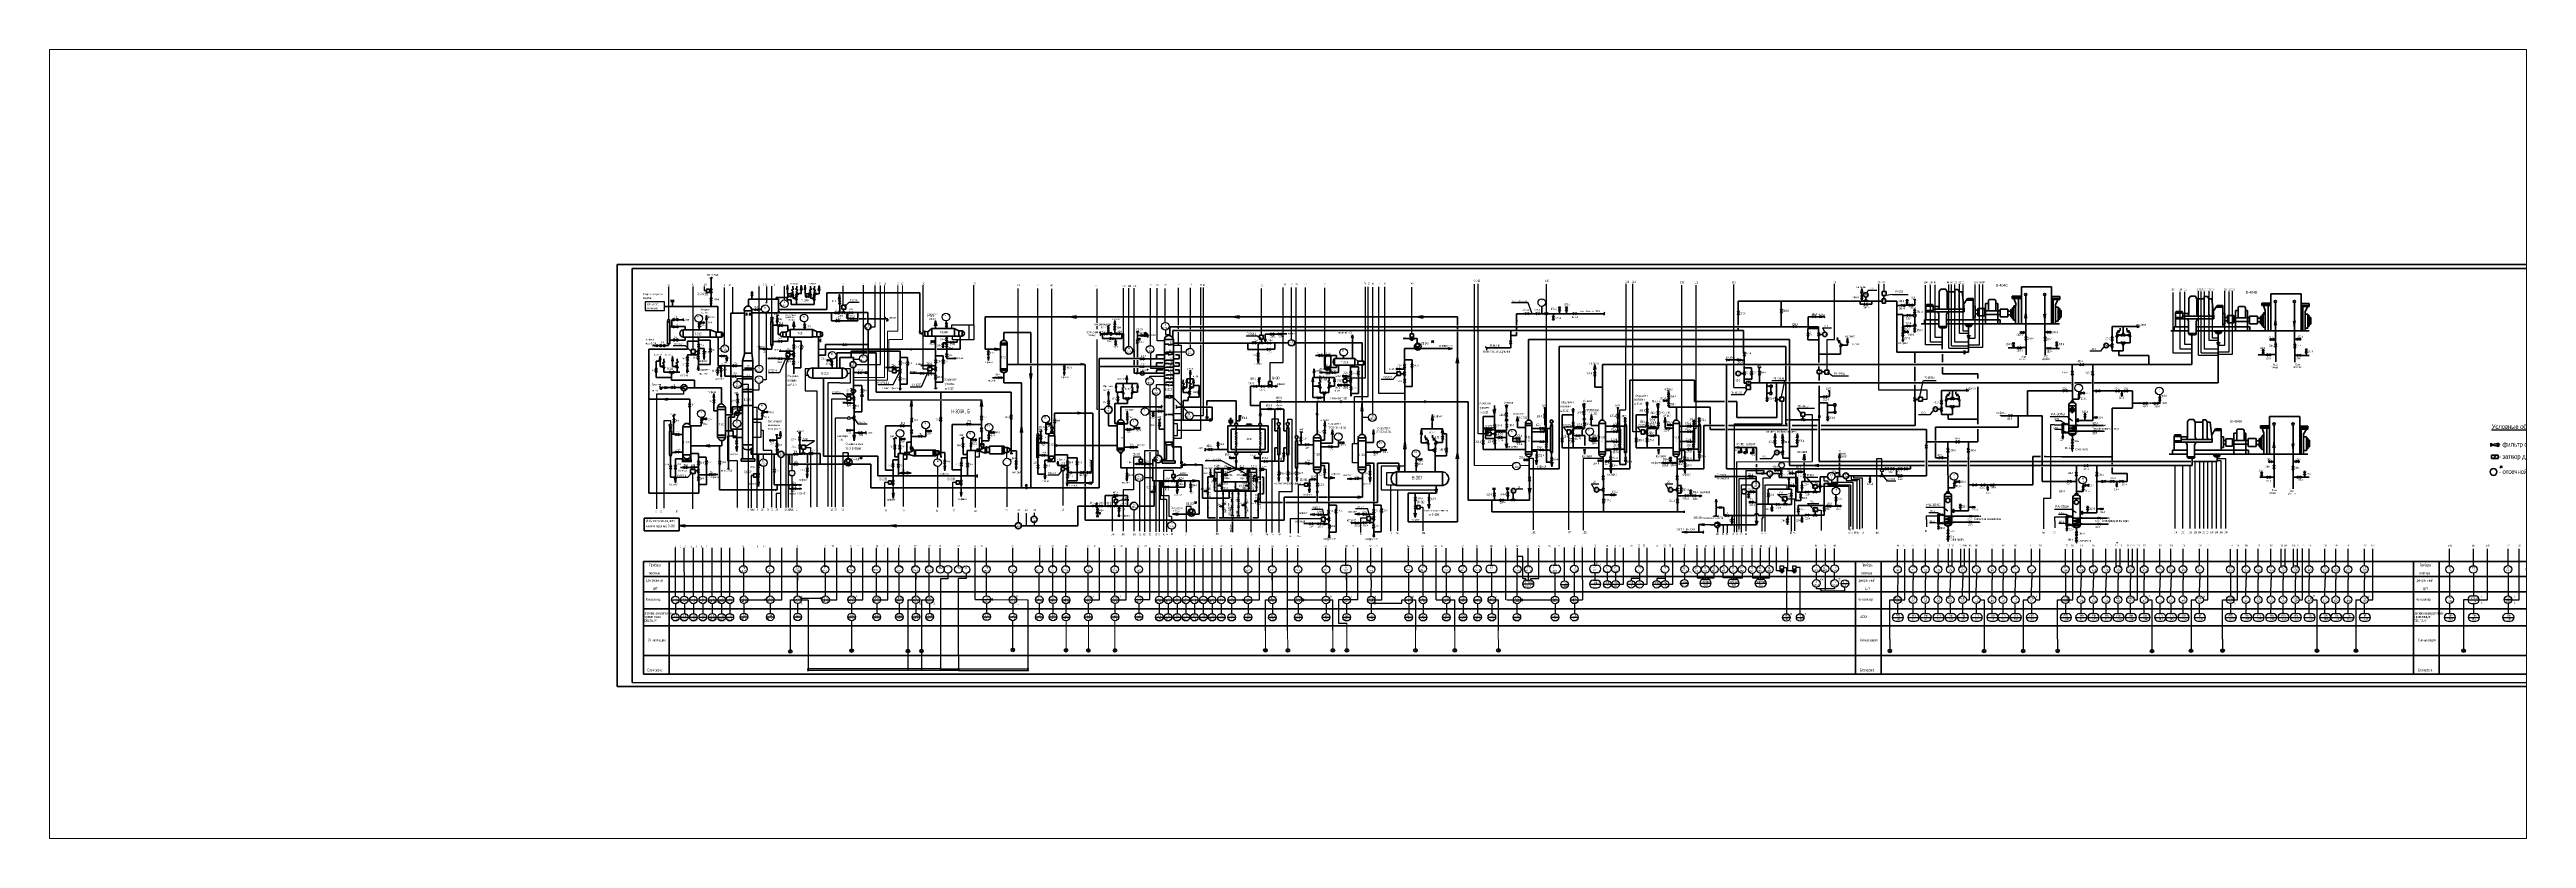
# Paper-space layout 'Layout1' of a CAD drawing. Extents: x 0 to 11.2, y 2.5 to 6.1.
# The model-space entities are those that its viewports show. They can reach past a viewport. Long polylines and large blocks are cut down to what shows.
import ezdxf

# ---------------------------------------------------------------- set-up
doc = ezdxf.new("R2010")
doc.units = 0
doc.header["$MEASUREMENT"] = 0
doc.linetypes.add('DASHED2', pattern=[0.375, 0.25, -0.125])
doc.layers.get('0').update_dxf_attribs({"linetype": 'CONTINUOUS'})
doc.layers.add('1', color=7, linetype='CONTINUOUS')
doc.layers.add('2', color=7, linetype='CONTINUOUS')
doc.layers.add('тру-ды', color=6, linetype='CONTINUOUS', lineweight=30)
doc.styles.add('1', font='MDM_Win.shx', dxfattribs={"width": 0.4})
doc.styles.get("Standard").update_dxf_attribs({"font": 'MDM_Win'})
doc.styles.add('стиль1', font='MDM_Win.shx', dxfattribs={"width": 0.5})

msp = doc.modelspace()

# ---------------------------------------------------------------- hatches: boundary and pattern name
at = {"layer": '2', "lineweight": 80}
for color, points in [(256, [(1221.6, 490.5), (1219.2, 491.7), (1219.2, 489.3)]), (0, [(919.1, 359.2), (920.3, 356.7), (921.5, 359.2)]), (0, [(952.4, 375.8), (950, 374.6), (952.4, 373.4)]), (256, [(1062.9, 375.8), (1060.5, 374.6), (1062.9, 373.4)]), (0, [(311.7, 353.2), (309.3, 354.3), (309.3, 352)]), (0, [(387, 335.4), (388.2, 337.8), (385.8, 337.8)]), (0, [(759.9, 290.5), (762.4, 291.7), (759.9, 292.9)]), (256, [(1296.5, 274.6), (1295.2, 272.1), (1297.6, 272.1)]), (256, [(1393.8, 274.6), (1392.6, 272.1), (1395, 272.1)]), (0, [(1663, 276.9), (1664.2, 279.3), (1661.9, 279.3)]), (256, [(808.9, 236.3), (809.7, 238), (808, 238)]), (256, [(817, 236.1), (817.8, 237.9), (816.1, 237.9)]), (256, [(919.4, 256.8), (920.6, 254.4), (921.8, 256.8)]), (256, [(632.9, 225), (630.5, 225), (631.7, 222.6)]), (256, [(661, 225.5), (658.6, 225.5), (659.8, 223)])]:
    msp.add_hatch(color=color, dxfattribs=at).paths.add_polyline_path(points)
at = {"layer": '2', "linetype": 'Continuous', "lineweight": 15}
for points in [[(1184.4, 171.1, 1), (1183, 171.1, 1)], [(882.3, 113.8, 1), (880.9, 113.8, 1)], [(1583.2, 128.2, 1), (1581.8, 128.2, 1)], [(1588.9, 128.4, 1), (1587.5, 128.4, 1)], [(251.8, 23.3, 1), (250.4, 23.3, 1)], [(251.8, 21.1, 1), (250.4, 21.1, 1)], [(383, 23.2, 1), (381.6, 23.2, 1)], [(400.9, 23.2, 1), (399.5, 23.2, 1)], [(425.8, 23.6, 1), (424.4, 23.6, 1)], [(449.8, 21.3, 1), (448.4, 21.3, 1)], [(540.9, 23.3, 1), (539.5, 23.3, 1)], [(540.9, 21.1, 1), (539.5, 21.1, 1)]]:
    msp.add_hatch(color=256, dxfattribs=at).paths.add_polyline_path(points)

# ---------------------------------------------------------------- linework, layer by layer
at = {"color": 0, "lineweight": 80}
for p, q in [((813.9, 375.8), (813.9, 365.7)), ((813.9, 365.7), (813.9, 353.7)), ((845.7, 360.6), (844.6, 356.3)), ((845.7, 361.5), (845.7, 374.6)), ((846.7, 356.3), (845.7, 360.6)), ((1908.7, 333), (1908.7, 370.9)), ((1908.7, 369.1), (1918, 369.1)), ((1908.7, 369.1), (1918, 369.1)), ((1915.1, 374.8), (1911.6, 374.8)), ((1912.1, 373.4), (1912.1, 374.3)), ((1914.5, 373.4), (1914.5, 374.3)), ((1918, 333), (1918, 370.9)), ((803, 342.8), (855.8, 342.8)), ((803, 308.2), (803, 342.8)), ((804.7, 346.7), (809, 351)), ((804.7, 351), (809, 346.7)), ((806.9, 352.7), (806.9, 353.3)), ((806.9, 348.8), (806.9, 352.7)), ((806.9, 344.6), (806.9, 346.7)), ((806.9, 346.7), (806.9, 346.7)), ((806.9, 342.8), (806.9, 343.8)), ((807.2, 338.6), (852, 338.6)), ((807.2, 311.8), (807.2, 338.6)), ((813.9, 345.9), (811.8, 345.9)), ((811.8, 345.9), (812.6, 342.8)), ((812.6, 342.8), (815.3, 342.8)), ((813.9, 335.9), (812.7, 335.1)), ((813.9, 334.3), (812.7, 335.1)), ((813.9, 332.6), (812.7, 331.8)), ((813.9, 331), (812.7, 331.8)), ((813.9, 329.3), (812.7, 328.5)), ((813.9, 327.7), (812.7, 328.5)), ((813.9, 326), (812.7, 325.2)), ((813.9, 345.9), (813.9, 353.7)), ((818.7, 349.3), (813.9, 349.3)), ((813.9, 345.9), (816.1, 345.9)), ((813.9, 339.7), (813.9, 342.8)), ((813.9, 338.6), (813.9, 335.9)), ((815.2, 333.5), (813.9, 334.3)), ((815.2, 333.5), (813.9, 332.6)), ((815.2, 330.2), (813.9, 331)), ((815.2, 330.2), (813.9, 329.3)), ((815.2, 326.9), (813.9, 327.7)), ((815.2, 326.9), (813.9, 326)), ((816.1, 345.9), (815.3, 342.8)), ((818.7, 350.8), (818.7, 349.3)), ((827.5, 345.2), (827.5, 344.5)), ((827.5, 345.2), (828.3, 345.2)), ((828.3, 345.2), (833.3, 345.2)), ((828.8, 343.9), (828.8, 344.7)), ((828.8, 342.8), (828.8, 343.9)), ((832.7, 343.9), (832.7, 344.7)), ((832.7, 342.8), (832.7, 343.9)), ((833.3, 345.2), (834.1, 345.2)), ((834.1, 345.2), (834.1, 344.5)), ((843.5, 342.8), (844.3, 345.9)), ((845.7, 342.8), (843.5, 342.8)), ((844.3, 345.9), (847, 345.9)), ((845.7, 335.9), (844.4, 335.1)), ((845.7, 334.3), (844.4, 335.1)), ((845.7, 332.6), (844.4, 331.8)), ((845.7, 331), (844.4, 331.8)), ((845.7, 329.3), (844.4, 328.5)), ((845.7, 327.7), (844.4, 328.5)), ((845.7, 326), (844.4, 325.2)), ((845.7, 353.7), (845.7, 355.5)), ((845.7, 345.9), (845.7, 353.7)), ((845.7, 339.7), (845.7, 342.8)), ((845.7, 342.8), (847.8, 342.8)), ((845.7, 338.6), (845.7, 335.9)), ((846.9, 333.5), (845.7, 334.3)), ((846.9, 333.5), (845.7, 332.6)), ((846.9, 330.2), (845.7, 331)), ((846.9, 330.2), (845.7, 329.3)), ((846.9, 326.9), (845.7, 327.7)), ((846.9, 326.9), (845.7, 326)), ((847.8, 342.8), (847, 345.9)), ((852, 338.6), (852, 311.8)), ((855.8, 342.8), (855.8, 308.2)), ((1918, 333), (1908.7, 333)), ((1914.5, 329.7), (1912.3, 329.7)), ((1920.2, 351.2), (1918, 351.2)), ((1920.2, 348.9), (1918, 348.9)), ((1920.7, 348.4), (1920.7, 351.9)), ((855.8, 308.2), (803, 308.2)), ((852, 311.8), (807.2, 311.8)), ((813.9, 300.8), (810.8, 300.8)), ((811.8, 305), (812.6, 308.2)), ((813.9, 305), (811.8, 305)), ((813.9, 324.4), (812.7, 325.2)), ((813.9, 322.7), (812.7, 321.9)), ((813.9, 321.1), (812.7, 321.9)), ((813.9, 319.4), (812.7, 318.6)), ((813.9, 317.8), (812.7, 318.6)), ((813.9, 316.2), (812.7, 315.3)), ((813.9, 314.5), (812.7, 315.3)), ((812.9, 297.1), (813.9, 292.8)), ((815.2, 323.6), (813.9, 324.4)), ((815.2, 323.6), (813.9, 322.7)), ((815.2, 320.3), (813.9, 321.1)), ((815.2, 320.3), (813.9, 319.4)), ((815.2, 317), (813.9, 317.8)), ((815.2, 317), (813.9, 316.2)), ((813.9, 314.5), (813.9, 311.8)), ((813.9, 310.7), (813.9, 308.2)), ((813.9, 305), (816.1, 305)), ((813.9, 292.8), (815, 297.1)), ((816.1, 305), (815.3, 308.2)), ((843.2, 300.8), (845.7, 300.8)), ((845.7, 308.2), (843.5, 308.2)), ((843.5, 308.2), (844.3, 305)), ((844.3, 305), (847, 305)), ((845.7, 324.4), (844.4, 325.2)), ((845.7, 322.7), (844.4, 321.9)), ((845.7, 321.1), (844.4, 321.9)), ((845.7, 319.4), (844.4, 318.6)), ((845.7, 317.8), (844.4, 318.6)), ((845.7, 316.2), (844.4, 315.3)), ((845.7, 314.5), (844.4, 315.3)), ((846.9, 323.6), (845.7, 324.4)), ((846.9, 323.6), (845.7, 322.7)), ((846.9, 320.3), (845.7, 321.1)), ((846.9, 320.3), (845.7, 319.4)), ((846.9, 317), (845.7, 317.8)), ((846.9, 317), (845.7, 316.2)), ((845.7, 314.5), (845.7, 311.8)), ((845.7, 310.7), (845.7, 308.2)), ((845.7, 308.2), (847.8, 308.2)), ((845.7, 305), (845.7, 293.7)), ((845.7, 293.7), (845.7, 289.4)), ((847.8, 308.2), (847, 305)), ((790.9, 287.8), (786.7, 286.7)), ((786.7, 286.7), (790.9, 285.6)), ((839.5, 286.7), (835.2, 287.8)), ((835.2, 285.6), (839.5, 286.7)), ((845.7, 289.4), (845.7, 287.7)), ((847.9, 285.6), (845.7, 285.6)), ((845.7, 283.4), (845.7, 272.2)), ((850.1, 286.7), (847.9, 286.7)), ((847.9, 284.5), (847.9, 286.7)), ((850.1, 284.5), (847.9, 284.5)), ((850.1, 285.6), (850.1, 286.7)), ((850.1, 284.5), (850.1, 285.6)), ((1745.2, 213.8), (1745.2, 251.6)), ((1745.2, 249.9), (1754.5, 249.9)), ((1745.2, 249.9), (1754.5, 249.9)), ((1751.6, 255.5), (1748.1, 255.5)), ((1748.6, 254.1), (1748.6, 255)), ((1751, 254.2), (1751, 255)), ((1754.5, 213.8), (1754.5, 251.6)), ((1756.8, 232), (1754.5, 232)), ((1756.8, 229.6), (1754.5, 229.6)), ((1757.2, 229.1), (1757.2, 232.6)), ((1914.2, 211.4), (1914.2, 249.3)), ((1914.2, 247.5), (1923.5, 247.5)), ((1914.2, 247.5), (1923.5, 247.5)), ((1920.6, 253.2), (1917.1, 253.2)), ((1917.6, 251.8), (1917.6, 252.7)), ((1920, 251.8), (1920, 252.7)), ((1923.5, 211.4), (1923.5, 249.3)), ((1925.7, 229.6), (1923.5, 229.6)), ((1926.2, 226.8), (1926.2, 230.3)), ((1754.5, 213.8), (1745.2, 213.8)), ((1751, 210.4), (1748.8, 210.4)), ((1923.5, 211.4), (1914.2, 211.4)), ((1919.9, 208.1), (1917.8, 208.1)), ((1925.7, 227.3), (1923.5, 227.3))]:
    msp.add_line(p, q, dxfattribs=at)
at = {"lineweight": 80}
for p, q in [((2473.5, 320.3), (2464.5, 318.1)), ((2464.5, 318.1), (2473.5, 315.8))]:
    msp.add_line(p, q, dxfattribs=at)
at = {"color": 0, "lineweight": 80}
for points in [[(1911.6, 374.3), (1911.6, 375.2), (1915.1, 375.2), (1915.1, 374.3)], [(1920.2, 351.9), (1921.2, 351.9), (1921.2, 348.4), (1920.2, 348.4)], [(1748.1, 255), (1748.1, 255.9), (1751.6, 255.9), (1751.6, 255)], [(1756.8, 232.6), (1757.7, 232.6), (1757.7, 229.1), (1756.8, 229.1)], [(1917.1, 252.7), (1917.1, 253.6), (1920.6, 253.6), (1920.6, 252.7)], [(1925.7, 230.3), (1926.7, 230.3), (1926.7, 226.8), (1925.7, 226.8)]]:
    msp.add_lwpolyline(points, close=True, dxfattribs=at)
for points in [[(1912.3, 329.9), (1914.5, 329.9)], [(1748.8, 210.7), (1751, 210.7)], [(1917.8, 208.3), (1919.9, 208.3)]]:
    msp.add_lwpolyline(points, dxfattribs=at)
for centre in [(845.2, 405.7), (819.9, 355.9), (805.5, 301.9), (837.9, 301.9)]:
    msp.add_circle(centre, 0.406, dxfattribs=at)
for centre, start, end in [((813.9, 338.6), 0, 180), ((845.7, 338.6), 0, 180), ((813.9, 311.8), 180, 0), ((845.7, 311.8), 180, 0)]:
    msp.add_arc(centre, 1.1, start, end, dxfattribs=at)
at = {"color": 0, "lineweight": 80, "extrusion": (0, 0, -1)}
for centre, major_axis, ratio, start_param, end_param in [((1913.3, 371), (4.65, 0), 0.554075, 3.131619, 6.293159), ((1913.3, 333.1), (4.66, 0.02), 0.558726, 0.043587, 3.111605), ((1749.8, 251.7), (4.65, 0), 0.554075, 3.131619, 6.293159), ((1918.8, 249.4), (4.65, 0), 0.554075, 3.131619, 6.293159), ((1749.8, 213.9), (4.66, 0.02), 0.558726, 0.043587, 3.111605), ((1918.8, 211.5), (4.66, 0.02), 0.558726, 0.043587, 3.111605)]:
    msp.add_ellipse(centre, major_axis=major_axis, ratio=ratio, start_param=start_param, end_param=end_param, dxfattribs=at)
at = {"layer": '1', "color": 0, "lineweight": 80}
for p, q in [((122.4, 523.1), (124.9, 518.1)), ((124.9, 523.1), (122.4, 523.1)), ((122.4, 518.1), (124.9, 523.1)), ((124.9, 518.1), (122.4, 518.1)), ((122.4, 511.4), (124.7, 506.6)), ((124.8, 511.4), (122.4, 511.4)), ((122.4, 506.6), (124.8, 511.4)), ((124.7, 506.6), (122.4, 506.6)), ((178.5, 518.9), (176.1, 514.1)), ((176.1, 514.1), (178.5, 514.1)), ((176.2, 518.9), (178.5, 518.9)), ((178.5, 514.1), (176.2, 518.9)), ((180.9, 494.6), (180.9, 496.9)), ((185.7, 496.9), (180.9, 494.6)), ((180.9, 496.9), (185.7, 494.5)), ((185.7, 494.5), (185.7, 496.9)), ((224.5, 512.2), (224.5, 514.5)), ((229.3, 514.5), (224.5, 512.2)), ((224.5, 514.5), (229.3, 512.1)), ((228.7, 518), (228.7, 515.6)), ((231.2, 516.8), (228.7, 518)), ((228.7, 515.6), (231.2, 516.8)), ((229.3, 512.1), (229.3, 514.5)), ((231.2, 516.9), (229.9, 514.5)), ((229.9, 514.5), (232.3, 514.5)), ((232.3, 514.5), (231.2, 516.9)), ((233.4, 512.2), (233.4, 509.8)), ((235.8, 510.9), (233.4, 512.2)), ((233.4, 509.8), (235.8, 510.9)), ((234.5, 513.4), (236.9, 508.6)), ((236.9, 513.4), (234.5, 513.4)), ((234.5, 508.6), (236.9, 513.4)), ((236.9, 508.6), (234.5, 508.6)), ((234.6, 514.4), (235.8, 516.8)), ((237, 514.4), (234.6, 514.4)), ((235.8, 516.7), (238.2, 517.9)), ((235.8, 516.8), (237, 514.4)), ((238.2, 515.5), (235.8, 516.7)), ((238.2, 517.9), (238.2, 515.5)), ((248.1, 511.8), (248.1, 514.2)), ((252.9, 514.2), (248.1, 511.8)), ((248.1, 514.2), (252.9, 511.8)), ((252.1, 517.8), (252.1, 515.4)), ((254.5, 516.6), (252.1, 517.8)), ((252.1, 515.4), (254.5, 516.6)), ((252.9, 511.8), (252.9, 514.2)), ((254.5, 516.7), (253.3, 514.2)), ((253.3, 514.2), (255.7, 514.2)), ((255.7, 514.2), (254.5, 516.7)), ((256.8, 511.9), (256.8, 509.5)), ((259.2, 510.7), (256.8, 511.9)), ((256.8, 509.5), (259.2, 510.7)), ((257.9, 513.1), (260.3, 508.3)), ((260.3, 513.1), (257.9, 513.1)), ((257.9, 508.3), (260.3, 513.1)), ((260.3, 508.3), (257.9, 508.3)), ((258, 514.1), (259.2, 516.6)), ((260.4, 514.1), (258, 514.1)), ((259.2, 516.5), (261.6, 517.7)), ((259.2, 516.6), (260.4, 514.1)), ((261.6, 515.3), (259.2, 516.5)), ((261.6, 517.7), (261.6, 515.3)), ((286.7, 490.5), (286.7, 492.8)), ((291.5, 492.8), (286.7, 490.5)), ((286.7, 492.8), (291.5, 490.4)), ((291.3, 507.7), (293.7, 502.9)), ((293.7, 507.7), (291.3, 507.7)), ((291.3, 502.9), (293.7, 507.7)), ((293.7, 502.9), (291.3, 502.9)), ((291.5, 490.4), (291.5, 492.8)), ((295.2, 490.7), (295.2, 493.1)), ((300, 493.1), (295.2, 490.7)), ((295.2, 493.1), (300, 490.7)), ((300, 490.7), (300, 493.1)), ((301.4, 490), (303.8, 485.2)), ((303.8, 490), (301.4, 490)), ((301.4, 485.2), (303.8, 490)), ((305, 490.7), (305, 493.1)), ((309.8, 493.1), (305, 490.7)), ((305, 493.1), (309.8, 490.7)), ((309.8, 490.7), (309.8, 493.1)), ((1635.3, 514.2), (1637.7, 509.4)), ((1637.7, 514.2), (1635.3, 514.2)), ((1635.3, 509.4), (1637.7, 514.2)), ((1637.7, 509.4), (1635.3, 509.4)), ((1639.4, 508.4), (1639.4, 506)), ((1644.2, 506), (1639.4, 508.4)), ((1639.4, 506), (1644.2, 508.3)), ((1639.4, 501.6), (1644.2, 504)), ((1639.4, 504), (1639.4, 501.6)), ((1644.2, 501.6), (1639.4, 504)), ((1644.2, 508.3), (1644.2, 506)), ((1644.2, 504), (1644.2, 501.6)), ((1688.5, 500.2), (1688.5, 502.5)), ((1693.3, 502.5), (1688.5, 500.2)), ((1688.5, 502.5), (1693.3, 500.1)), ((1693.3, 500.1), (1693.3, 502.5)), ((1694.9, 508.7), (1697.2, 503.9)), ((1697.3, 508.7), (1694.9, 508.7)), ((1694.9, 503.9), (1697.3, 508.7)), ((1697.2, 503.9), (1694.9, 503.9)), ((1695.6, 487.1), (1695.6, 489.4)), ((1700.4, 489.4), (1695.6, 487.1)), ((1695.6, 489.4), (1700.4, 487)), ((1698.8, 500.4), (1698.8, 502.8)), ((1703.6, 502.8), (1698.8, 500.4)), ((1698.8, 502.8), (1703.6, 500.4)), ((1700.4, 487), (1700.4, 489.4)), ((1703.6, 500.4), (1703.6, 502.8)), ((1707.3, 495.8), (1704.9, 491)), ((1704.9, 491), (1707.3, 491)), ((1705, 495.8), (1707.3, 495.8)), ((1707.3, 491), (1705, 495.8)), ((71.9, 482.5), (73.7, 482.5)), ((73.7, 481.1), (73.7, 484)), ((79.7, 484), (73.7, 481.1)), ((73.7, 484), (79.7, 481)), ((73.8, 471.7), (73.8, 474.7)), ((79.8, 474.7), (73.8, 471.7)), ((73.8, 474.7), (79.8, 471.7)), ((74, 454.4), (74, 457.3)), ((80, 457.3), (74, 454.4)), ((74, 457.3), (80, 454.3)), ((79.7, 481), (79.7, 484)), ((79.7, 482.5), (81.6, 482.5)), ((79.8, 471.7), (79.8, 474.7)), ((80, 454.3), (80, 457.3)), ((106.7, 477.4), (109, 472.6)), ((109.1, 477.4), (106.7, 477.4)), ((106.7, 472.6), (109.1, 477.4)), ((109, 472.6), (106.7, 472.6)), ((109.8, 477.4), (109.8, 479.8)), ((114.6, 479.8), (109.8, 477.4)), ((109.8, 479.8), (114.6, 477.4)), ((114.6, 477.4), (114.6, 479.8)), ((211.7, 484.6), (209.3, 479.8)), ((209.3, 479.8), (211.7, 479.8)), ((209.4, 484.6), (211.7, 484.6)), ((211.7, 479.8), (209.4, 484.6)), ((212.5, 473.8), (212.5, 476.2)), ((217.3, 476.2), (212.5, 473.8)), ((212.5, 476.2), (217.3, 473.8)), ((217.3, 473.8), (217.3, 476.2)), ((245.4, 476.6), (247.8, 476.6)), ((247.8, 471.8), (245.4, 476.6)), ((247.8, 476.6), (245.4, 471.8)), ((245.4, 471.8), (247.8, 471.8)), ((287.7, 479.8), (287.7, 482.2)), ((292.5, 482.2), (287.7, 479.8)), ((287.7, 482.2), (292.5, 479.8)), ((292.5, 479.8), (292.5, 482.2)), ((303.8, 485.2), (301.4, 485.2)), ((306.6, 482.9), (306.6, 485.2)), ((311.4, 485.2), (306.6, 482.9)), ((306.6, 485.2), (311.4, 482.8)), ((311.4, 482.8), (311.4, 485.2)), ((431.9, 477.8), (434.3, 477.8)), ((434.3, 473), (431.9, 477.8)), ((434.3, 477.8), (431.9, 473)), ((431.9, 473), (434.3, 473)), ((432.2, 459), (434.5, 454.2)), ((434.6, 459), (432.2, 459)), ((432.2, 454.2), (434.6, 459)), ((639.8, 465.2), (639.8, 462.8)), ((644.6, 462.8), (639.8, 465.2)), ((639.8, 462.8), (644.6, 465.1)), ((644.6, 465.1), (644.6, 462.8)), ((647.1, 472.5), (644.7, 467.7)), ((644.7, 467.7), (647.1, 467.7)), ((644.8, 472.5), (647.1, 472.5)), ((647.1, 467.7), (644.8, 472.5)), ((647.2, 465.1), (647.2, 462.9)), ((647.8, 465.1), (647.8, 462.9)), ((647.9, 459), (647.9, 456.6)), ((652.7, 456.6), (647.9, 459)), ((647.9, 456.6), (652.7, 458.9)), ((651.9, 465), (651.9, 462.9)), ((652.4, 465), (652.4, 462.9)), ((652.7, 458.9), (652.7, 456.6)), ((655.5, 474.1), (653.1, 469.3)), ((653.1, 469.3), (655.5, 469.3)), ((653.2, 474.1), (655.5, 474.1)), ((655.5, 469.3), (653.2, 474.1)), ((656.3, 465.2), (656.3, 462.8)), ((661.1, 462.8), (656.3, 465.2)), ((656.3, 462.8), (661.1, 465.1)), ((661.1, 465.1), (661.1, 462.8)), ((685.3, 456.1), (682.9, 451.3)), ((683, 456.1), (685.3, 456.1)), ((685.3, 451.3), (683, 456.1)), ((689, 460.6), (693.8, 463)), ((689, 463), (689, 460.6)), ((693.8, 460.6), (689, 463)), ((693.8, 463), (693.8, 460.6)), ((859.2, 464.8), (859.2, 462.4)), ((864, 462.4), (859.2, 464.8)), ((859.2, 462.4), (864, 464.7)), ((864, 464.7), (864, 462.4)), ((869.1, 462.6), (873.9, 465)), ((869.1, 465), (869.1, 462.6)), ((873.9, 462.6), (869.1, 465)), ((873.9, 465), (873.9, 462.6)), ((1691.6, 465.7), (1689.2, 460.9)), ((1689.2, 460.9), (1691.6, 460.9)), ((1689.3, 465.7), (1691.6, 465.7)), ((1691.6, 460.9), (1689.3, 465.7)), ((1689.4, 472.7), (1691.8, 472.7)), ((1691.8, 467.9), (1689.4, 472.7)), ((1691.8, 472.7), (1689.4, 467.9)), ((1689.4, 467.9), (1691.8, 467.9)), ((1692.8, 465.5), (1692.8, 467.8)), ((1697.6, 467.8), (1692.8, 465.5)), ((1692.8, 467.8), (1697.6, 465.4)), ((1695.9, 473), (1695.9, 475.4)), ((1700.7, 475.4), (1695.9, 473)), ((1695.9, 475.4), (1700.7, 473)), ((1697.6, 465.4), (1697.6, 467.8)), ((1700.7, 473), (1700.7, 475.4)), ((1707.3, 471.3), (1704.9, 466.5)), ((1704.9, 466.5), (1707.3, 466.5)), ((1705, 471.3), (1707.3, 471.3)), ((1707.3, 466.5), (1705, 471.3)), ((1845.3, 464.6), (1850.1, 467)), ((1845.3, 467), (1845.3, 464.6)), ((1850.1, 464.6), (1845.3, 467)), ((1850.1, 467), (1850.1, 464.6)), ((1851.2, 460.3), (1853.5, 455.5)), ((1853.6, 460.3), (1851.2, 460.3)), ((1851.2, 455.5), (1853.6, 460.3)), ((1876.4, 459.5), (1878.7, 454.7)), ((1878.8, 459.5), (1876.4, 459.5)), ((1876.4, 454.7), (1878.8, 459.5)), ((1880.3, 467.4), (1880.3, 465)), ((1885.1, 465), (1880.3, 467.4)), ((1880.3, 465), (1885.1, 467.3)), ((1885.1, 467.3), (1885.1, 465)), ((1964.6, 460.1), (1967, 455.3)), ((1967, 460.1), (1964.6, 460.1)), ((1964.6, 455.3), (1967, 460.1)), ((1970.7, 459.8), (1971.9, 462.2)), ((1973.1, 459.8), (1970.7, 459.8)), ((1971.9, 462.2), (1974.3, 463.4)), ((1974.3, 461), (1971.9, 462.2)), ((1971.9, 462.2), (1973.1, 459.8)), ((1974.3, 463.4), (1974.3, 461)), ((1977.7, 461.1), (1977.7, 463.4)), ((1982.5, 463.4), (1977.7, 461.1)), ((1977.7, 463.4), (1982.5, 461)), ((1979, 464.6), (1980.2, 462.2)), ((1981.4, 464.6), (1979, 464.6)), ((1980.2, 462.2), (1981.4, 464.6)), ((1982.5, 461), (1982.5, 463.4)), ((1986.8, 463.4), (1986.8, 461)), ((1989.2, 462.2), (1986.8, 463.4)), ((1986.8, 461), (1989.2, 462.2)), ((1989.2, 462.2), (1988, 459.8)), ((1988, 459.8), (1990.4, 459.8)), ((1990.4, 459.8), (1989.2, 462.2)), ((2173.5, 455.4), (2178.3, 457.8)), ((2173.5, 457.8), (2173.5, 455.4)), ((2178.3, 455.4), (2173.5, 457.8)), ((2178.3, 457.8), (2178.3, 455.4)), ((2208.5, 458.2), (2208.5, 455.8)), ((2213.3, 455.8), (2208.5, 458.2)), ((2208.5, 455.8), (2213.3, 458.1)), ((2213.3, 458.1), (2213.3, 455.8)), ((91.1, 425.8), (93.5, 421)), ((93.5, 425.8), (91.1, 425.8)), ((91.1, 421), (93.5, 425.8)), ((91.4, 433.8), (93.7, 429)), ((93.8, 433.8), (91.4, 433.8)), ((91.4, 429), (93.8, 433.8)), ((93.7, 429), (91.4, 429)), ((105.6, 434.9), (108, 430.1)), ((108, 434.9), (105.6, 434.9)), ((105.6, 430.1), (108, 434.9)), ((108, 430.1), (105.6, 430.1)), ((105.9, 442.6), (108.2, 437.8)), ((108.3, 442.6), (105.9, 442.6)), ((105.9, 437.8), (108.3, 442.6)), ((108.2, 437.8), (105.9, 437.8)), ((106.1, 450.9), (108.5, 446.1)), ((108.5, 450.9), (106.1, 450.9)), ((106.1, 446.1), (108.5, 450.9)), ((108.5, 446.1), (106.1, 446.1)), ((113.1, 441.6), (115.5, 436.8)), ((115.5, 441.6), (113.1, 441.6)), ((113.1, 436.8), (115.5, 441.6)), ((115.5, 436.8), (113.1, 436.8)), ((121.4, 444.5), (123.8, 439.7)), ((123.8, 444.5), (121.4, 444.5)), ((121.4, 439.7), (123.8, 444.5)), ((123.8, 439.7), (121.4, 439.7)), ((136.3, 433.7), (136.3, 436)), ((141.1, 436), (136.3, 433.7)), ((136.3, 436), (141.1, 433.6)), ((141.1, 433.6), (141.1, 436)), ((192.3, 443), (192.3, 445.3)), ((197.1, 445.3), (192.3, 443)), ((192.3, 445.3), (197.1, 442.9)), ((197.1, 442.9), (197.1, 445.3)), ((212, 430), (212, 432.4)), ((216.8, 432.4), (212, 430)), ((212, 432.4), (216.8, 430)), ((212.3, 452.8), (212.3, 455.2)), ((217.1, 455.2), (212.3, 452.8)), ((212.3, 455.2), (217.1, 452.8)), ((216.8, 430), (216.8, 432.4)), ((217.1, 452.8), (217.1, 455.2)), ((221.9, 430), (221.9, 432.4)), ((226.7, 432.4), (221.9, 430)), ((221.9, 432.4), (226.7, 430)), ((222.4, 439.8), (227.2, 442.2)), ((222.4, 442.2), (222.4, 439.8)), ((227.2, 439.8), (222.4, 442.2)), ((226.7, 430), (226.7, 432.4)), ((227.2, 442.2), (227.2, 439.8)), ((233.2, 428.6), (230.8, 423.8)), ((230.8, 423.8), (233.2, 423.8)), ((230.9, 428.6), (233.2, 428.6)), ((233.2, 423.8), (230.9, 428.6)), ((231.1, 449.4), (233.5, 444.6)), ((233.5, 449.4), (231.1, 449.4)), ((231.1, 444.6), (233.5, 449.4)), ((233.5, 444.6), (231.1, 444.6)), ((231.1, 439), (233.5, 434.2)), ((233.5, 439), (231.1, 439)), ((231.1, 434.2), (233.5, 439)), ((233.5, 434.2), (231.1, 434.2)), ((241, 448.9), (243.3, 444.1)), ((243.4, 448.9), (241, 448.9)), ((241, 444.1), (243.4, 448.9)), ((243.3, 444.1), (241, 444.1)), ((276, 428), (276, 430.4)), ((280.8, 430.4), (276, 428)), ((276, 430.4), (280.8, 428)), ((280.8, 428), (280.8, 430.4)), ((283.5, 427.6), (281.1, 422.8)), ((281.2, 427.6), (283.5, 427.6)), ((283.5, 422.8), (281.2, 427.6)), ((296.6, 448.5), (296.6, 450.8)), ((301.4, 450.8), (296.6, 448.5)), ((296.6, 450.8), (301.4, 448.4)), ((301.4, 448.4), (301.4, 450.8)), ((371, 427.9), (373.3, 423.1)), ((373.4, 427.9), (371, 427.9)), ((371, 423.1), (373.4, 427.9)), ((380.8, 427.4), (383.2, 422.6)), ((383.2, 427.4), (380.8, 427.4)), ((380.8, 422.6), (383.2, 427.4)), ((412.8, 452.7), (412.8, 455.1)), ((417.6, 455.1), (412.8, 452.7)), ((412.8, 455.1), (417.6, 452.7)), ((417.6, 452.7), (417.6, 455.1)), ((417.6, 430.3), (420, 425.5)), ((420, 430.3), (417.6, 430.3)), ((417.6, 425.5), (420, 430.3)), ((420, 425.5), (417.6, 425.5)), ((427.3, 451.1), (429.7, 446.3)), ((429.7, 451.1), (427.3, 451.1)), ((427.3, 446.3), (429.7, 451.1)), ((429.7, 446.3), (427.3, 446.3)), ((427.5, 429.8), (429.8, 425)), ((429.9, 429.8), (427.5, 429.8)), ((427.5, 425), (429.9, 429.8)), ((429.8, 425), (427.5, 425)), ((434.5, 454.2), (432.2, 454.2)), ((432.2, 451.4), (434.5, 446.6)), ((434.6, 451.4), (432.2, 451.4)), ((432.2, 446.6), (434.6, 451.4)), ((434.5, 446.6), (432.2, 446.6)), ((432.2, 438.2), (434.5, 433.4)), ((434.6, 438.2), (432.2, 438.2)), ((432.2, 433.4), (434.6, 438.2)), ((434.5, 433.4), (432.2, 433.4)), ((438.1, 451.5), (438.1, 453.9)), ((656.7, 454.1), (654.3, 449.3)), ((654.3, 449.3), (656.7, 449.3)), ((654.4, 454.1), (656.7, 454.1)), ((656.7, 449.3), (654.4, 454.1)), ((682.9, 451.3), (685.3, 451.3)), ((688.1, 429.8), (692.9, 432.2)), ((688.1, 432.2), (688.1, 429.8)), ((692.9, 429.8), (688.1, 432.2)), ((692.9, 432.2), (692.9, 429.8)), ((835.3, 450.9), (840.1, 453.3)), ((835.3, 453.3), (835.3, 450.9)), ((840.1, 450.9), (835.3, 453.3)), ((840.1, 453.3), (840.1, 450.9)), ((841.6, 438.5), (844, 438.5)), ((844, 433.7), (841.6, 438.5)), ((844, 438.5), (841.6, 433.7)), ((841.6, 433.7), (844, 433.7)), ((844.2, 453.1), (844.2, 450.7)), ((849, 450.7), (844.2, 453.1)), ((844.2, 450.7), (849, 453)), ((849, 453), (849, 450.7)), ((854.4, 442.3), (859.2, 444.7)), ((854.4, 444.7), (854.4, 442.3)), ((859.2, 442.3), (854.4, 444.7)), ((854.9, 453.1), (854.9, 450.7)), ((859.7, 450.7), (854.9, 453.1)), ((854.9, 450.7), (859.7, 453)), ((859.2, 444.7), (859.2, 442.3)), ((859.7, 453), (859.7, 450.7)), ((922.7, 434.3), (922.7, 436.6)), ((927.5, 436.6), (922.7, 434.3)), ((922.7, 436.6), (927.5, 434.2)), ((927.5, 434.2), (927.5, 436.6)), ((932.1, 434.3), (932.1, 436.6)), ((936.9, 436.6), (932.1, 434.3)), ((932.1, 436.6), (936.9, 434.2)), ((936.9, 434.2), (936.9, 436.6)), ((1834.8, 452.1), (1837.2, 452.1)), ((1837.2, 447.3), (1834.8, 452.1)), ((1837.2, 452.1), (1834.8, 447.3)), ((1834.8, 447.3), (1837.2, 447.3)), ((1841.1, 444.4), (1845.9, 446.8)), ((1841.1, 446.8), (1841.1, 444.4)), ((1845.9, 444.4), (1841.1, 446.8)), ((1845.9, 446.8), (1845.9, 444.4)), ((1853.5, 455.5), (1851.2, 455.5)), ((1878.7, 454.7), (1876.4, 454.7)), ((1880.5, 446.1), (1880.5, 443.7)), ((1885.3, 443.7), (1880.5, 446.1)), ((1880.5, 443.7), (1885.3, 446)), ((1885.3, 446), (1885.3, 443.7)), ((1891.5, 453), (1893.9, 453)), ((1893.9, 448.2), (1891.5, 453)), ((1893.9, 453), (1891.5, 448.2)), ((1891.5, 448.2), (1893.9, 448.2)), ((1967, 455.3), (1964.6, 455.3)), ((1964.6, 450.9), (1967, 446.1)), ((1967, 450.9), (1964.6, 450.9)), ((1964.6, 446.1), (1967, 450.9)), ((1967, 446.1), (1964.6, 446.1)), ((1977.7, 451.1), (1977.7, 453.4)), ((1982.5, 453.4), (1977.7, 451.1)), ((1977.7, 453.4), (1982.5, 451)), ((1980.1, 452.2), (1978.9, 449.7)), ((1978.9, 449.7), (1981.3, 449.7)), ((1981.3, 449.7), (1980.1, 452.2)), ((1982.5, 451), (1982.5, 453.4)), ((2163, 442.9), (2165.4, 442.9)), ((2165.4, 438.1), (2163, 442.9)), ((2165.4, 442.9), (2163, 438.1)), ((2163, 438.1), (2165.4, 438.1)), ((2169.3, 435.2), (2174.1, 437.6)), ((2169.3, 437.6), (2169.3, 435.2)), ((2174.1, 435.2), (2169.3, 437.6)), ((2174.1, 437.6), (2174.1, 435.2)), ((2179.4, 451.1), (2181.8, 446.3)), ((2181.8, 451.1), (2179.4, 451.1)), ((2179.4, 446.3), (2181.8, 451.1)), ((2181.8, 446.3), (2179.4, 446.3)), ((2204.6, 450.3), (2207, 445.5)), ((2207, 450.3), (2204.6, 450.3)), ((2204.6, 445.5), (2207, 450.3)), ((2207, 445.5), (2204.6, 445.5)), ((2208.8, 436.9), (2208.8, 434.5)), ((2213.6, 434.5), (2208.8, 436.9)), ((2208.8, 434.5), (2213.6, 436.8)), ((2213.6, 436.8), (2213.6, 434.5)), ((2222.1, 443.8), (2219.7, 439)), ((2219.7, 439), (2222.1, 439)), ((2219.8, 443.8), (2222.1, 443.8)), ((2222.1, 439), (2219.8, 443.8)), ((73, 411.3), (71.8, 413.7)), ((74.8, 412), (74.8, 415)), ((76.3, 394.5), (76.3, 392.1)), ((76.8, 422.2), (76.8, 419.8)), ((79.2, 421), (76.8, 422.2)), ((76.8, 419.8), (79.2, 421)), ((79.2, 421.1), (78, 418.7)), ((78, 418.7), (80.4, 418.7)), ((80.4, 418.7), (79.2, 421.1)), ((93.5, 421), (91.1, 421)), ((130.9, 417.2), (133.3, 417.2)), ((133.3, 412.4), (130.9, 417.2)), ((133.3, 417.2), (130.9, 412.4)), ((130.9, 412.4), (133.3, 412.4)), ((137.8, 419.3), (135.4, 414.5)), ((135.4, 414.5), (137.8, 414.5)), ((135.5, 419.3), (137.8, 419.3)), ((137.8, 414.5), (135.5, 419.3)), ((151.9, 406.9), (151.9, 409.3)), ((156.7, 409.3), (151.9, 406.9)), ((151.9, 409.3), (156.7, 406.9)), ((152.1, 420.7), (152.1, 423)), ((156.9, 423), (152.1, 420.7)), ((152.1, 423), (156.9, 420.6)), ((156.7, 406.9), (156.7, 409.3)), ((156.9, 420.6), (156.9, 423)), ((281.1, 422.8), (283.5, 422.8)), ((311.9, 390.9), (309.5, 386.1)), ((309.6, 390.9), (311.9, 390.9)), ((311.9, 386.1), (309.6, 390.9)), ((316.4, 414.1), (316.4, 411.7)), ((321.2, 411.7), (316.4, 414.1)), ((316.4, 411.7), (321.2, 414)), ((320.7, 391.2), (323.1, 391.2)), ((323.1, 386.4), (320.7, 391.2)), ((323.1, 391.2), (320.7, 386.4)), ((321.2, 414), (321.2, 411.7)), ((362.3, 420.8), (362.3, 418.4)), ((367.1, 418.4), (362.3, 420.8)), ((362.3, 418.4), (367.1, 420.7)), ((367.1, 420.7), (367.1, 418.4)), ((373.1, 407.2), (370.7, 402.4)), ((370.7, 402.4), (373.1, 402.4)), ((370.8, 407.2), (373.1, 407.2)), ((373.1, 402.4), (370.8, 407.2)), ((373.3, 423.1), (371, 423.1)), ((371, 417.5), (373.3, 412.7)), ((373.4, 417.5), (371, 417.5)), ((371, 412.7), (373.4, 417.5)), ((373.3, 412.7), (371, 412.7)), ((383.2, 422.6), (380.8, 422.6)), ((398.5, 411), (398.5, 413.3)), ((403.3, 413.3), (398.5, 411)), ((398.5, 413.3), (403.3, 410.9)), ((403.3, 410.9), (403.3, 413.3)), ((408.4, 411), (408.4, 413.3)), ((413.2, 413.3), (408.4, 411)), ((408.4, 413.3), (413.2, 410.9)), ((408.9, 423.2), (408.9, 420.8)), ((413.7, 420.8), (408.9, 423.2)), ((408.9, 420.8), (413.7, 423.1)), ((413.2, 410.9), (413.2, 413.3)), ((413.7, 423.1), (413.7, 420.8)), ((417.4, 409.6), (419.8, 409.6)), ((419.8, 404.8), (417.4, 409.6)), ((419.8, 409.6), (417.4, 404.8)), ((417.4, 404.8), (419.8, 404.8)), ((417.6, 420), (420, 415.2)), ((420, 420), (417.6, 420)), ((417.6, 415.2), (420, 420)), ((420, 415.2), (417.6, 415.2)), ((586.8, 421.2), (589.1, 416.4)), ((589.2, 421.2), (586.8, 421.2)), ((586.8, 416.4), (589.2, 421.2)), ((589.1, 416.4), (586.8, 416.4)), ((687.9, 422), (687.9, 419.6)), ((692.7, 419.6), (687.9, 422)), ((687.9, 419.6), (692.7, 421.9)), ((688.3, 413.2), (688.3, 410.8)), ((693.1, 410.8), (688.3, 413.2)), ((688.3, 410.8), (693.1, 413.1)), ((692.7, 421.9), (692.7, 419.6)), ((693.1, 413.1), (693.1, 410.8)), ((743, 391), (744.2, 393.5)), ((745.4, 391), (743, 391)), ((744.2, 393.4), (746.6, 394.6)), ((744.2, 393.5), (745.4, 391)), ((746.6, 392.2), (744.2, 393.4)), ((746.6, 394.6), (746.6, 392.2)), ((752, 391), (753.1, 393.5)), ((754.4, 391), (752, 391)), ((753.1, 393.4), (755.6, 394.6)), ((753.1, 393.5), (754.4, 391)), ((755.6, 392.2), (753.1, 393.4)), ((755.6, 394.6), (755.6, 392.2)), ((836.9, 393.8), (836.9, 396.1)), ((841.7, 396.1), (836.9, 393.8)), ((836.9, 396.1), (841.7, 393.7)), ((841.7, 393.7), (841.7, 396.1)), ((844.8, 405.7), (842.9, 405.7)), ((842.9, 404.9), (845, 400.6)), ((845.1, 404.9), (842.9, 404.9)), ((842.9, 400.6), (845.1, 404.9)), ((845, 400.6), (842.9, 400.6)), ((846.4, 393.8), (846.4, 396.1)), ((851.2, 396.1), (846.4, 393.8)), ((846.4, 396.1), (851.2, 393.7)), ((851.2, 393.7), (851.2, 396.1)), ((856.2, 393.7), (856.2, 396.2)), ((861.2, 396.2), (856.2, 393.7)), ((856.2, 396.2), (861.2, 393.7)), ((861.2, 393.7), (861.2, 396.2)), ((921.9, 396.2), (921.9, 393.8)), ((924.4, 395), (921.9, 396.2)), ((921.9, 393.8), (924.4, 395)), ((924.4, 395.1), (923.1, 392.6)), ((923.1, 392.6), (925.5, 392.6)), ((925.5, 392.6), (924.4, 395.1)), ((932.4, 418.6), (932.4, 420.9)), ((937.2, 420.9), (932.4, 418.6)), ((932.4, 420.9), (937.2, 418.5)), ((932.5, 415.8), (932.5, 418.2)), ((937.3, 418.2), (932.5, 415.8)), ((932.5, 418.2), (937.3, 415.8)), ((932.6, 411.7), (932.6, 414.1)), ((937.4, 414.1), (932.6, 411.7)), ((932.6, 414.1), (937.4, 411.7)), ((934.6, 392.6), (935.8, 395.1)), ((937, 392.6), (934.6, 392.6)), ((935.8, 395), (938.2, 396.2)), ((935.8, 395.1), (937, 392.6)), ((938.2, 393.8), (935.8, 395)), ((937.2, 418.5), (937.2, 420.9)), ((937.3, 415.8), (937.3, 418.2)), ((937.4, 411.7), (937.4, 414.1)), ((938.2, 396.2), (938.2, 393.8)), ((939.8, 411.7), (939.8, 414.1)), ((944.6, 414.1), (939.8, 411.7)), ((939.8, 414.1), (944.6, 411.7)), ((944.6, 411.7), (944.6, 414.1)), ((947.6, 395.3), (947.6, 397.7)), ((952.4, 397.7), (947.6, 395.3)), ((947.6, 397.7), (952.4, 395.3)), ((952.4, 395.3), (952.4, 397.7)), ((954.1, 407.1), (954.1, 409.4)), ((94.2, 372.4), (96.6, 367.6)), ((96.6, 372.4), (94.2, 372.4)), ((94.2, 367.6), (96.6, 372.4)), ((96.6, 367.6), (94.2, 367.6)), ((126.1, 377.6), (128.5, 372.8)), ((128.5, 377.6), (126.1, 377.6)), ((126.1, 372.8), (128.5, 377.6)), ((128.5, 372.8), (126.1, 372.8)), ((155.8, 358.4), (155.8, 360.7)), ((160.6, 360.7), (155.8, 358.4)), ((155.8, 360.7), (160.6, 358.3)), ((159.6, 377.8), (157.2, 373)), ((157.2, 373), (159.6, 373)), ((157.3, 377.8), (159.6, 377.8)), ((159.6, 373), (157.3, 377.8)), ((160.6, 358.3), (160.6, 360.7)), ((189.8, 360.1), (192.2, 355.3)), ((192.2, 360.1), (189.8, 360.1)), ((189.8, 355.3), (192.2, 360.1)), ((193, 360), (193, 362.3)), ((197.8, 362.3), (193, 360)), ((193, 362.3), (197.8, 359.9)), ((197.8, 359.9), (197.8, 362.3)), ((302, 374.3), (302, 371.9)), ((306.8, 371.9), (302, 374.3)), ((302, 371.9), (306.8, 374.2)), ((302.3, 383), (307.1, 385.4)), ((302.3, 385.4), (302.3, 383)), ((307.1, 383), (302.3, 385.4)), ((306.8, 374.2), (306.8, 371.9)), ((307.1, 385.4), (307.1, 383)), ((309.5, 386.1), (311.9, 386.1)), ((310.3, 381.1), (312.7, 381.1)), ((312.7, 376.3), (310.3, 381.1)), ((312.7, 381.1), (310.3, 376.3)), ((310.3, 376.3), (312.7, 376.3)), ((312.8, 370.7), (310.4, 365.9)), ((310.4, 365.9), (312.8, 365.9)), ((310.5, 370.7), (312.8, 370.7)), ((312.8, 365.9), (310.5, 370.7)), ((320.7, 386.4), (323.1, 386.4)), ((645.1, 376.3), (647.5, 376.3)), ((647.5, 371.5), (645.1, 376.3)), ((647.5, 376.3), (645.1, 371.5)), ((645.1, 371.5), (647.5, 371.5)), ((659.6, 381.1), (657.2, 376.3)), ((657.2, 376.3), (659.6, 376.3)), ((657.3, 381.1), (659.6, 381.1)), ((659.6, 376.3), (657.3, 381.1)), ((663.1, 388.6), (663.1, 386.2)), ((665.5, 387.4), (663.1, 388.6)), ((663.1, 386.2), (665.5, 387.4)), ((665.5, 387.5), (664.3, 385.1)), ((664.3, 385.1), (666.7, 385.1)), ((666.7, 385.1), (665.5, 387.5)), ((668.4, 377.7), (668.4, 380.1)), ((673.2, 380.1), (668.4, 377.7)), ((668.4, 380.1), (673.2, 377.7)), ((669.7, 376.4), (670.9, 378.8)), ((672.1, 376.4), (669.7, 376.4)), ((670.9, 378.8), (672.1, 376.4)), ((673.2, 377.7), (673.2, 380.1)), ((675.8, 385.1), (677, 387.5)), ((678.2, 385.1), (675.8, 385.1)), ((677, 387.4), (679.4, 388.6)), ((677, 387.5), (678.2, 385.1)), ((679.4, 386.2), (677, 387.4)), ((679.4, 388.6), (679.4, 386.2)), ((703.6, 360.3), (706, 360.3)), ((706, 355.5), (703.6, 360.3)), ((706, 360.3), (703.6, 355.5)), ((711.5, 360.8), (711.5, 363.2)), ((716.3, 363.2), (711.5, 360.8)), ((711.5, 363.2), (716.3, 360.8)), ((716.3, 360.8), (716.3, 363.2)), ((750.5, 387.8), (752.9, 386.6)), ((750.5, 385.4), (750.5, 387.8)), ((752.9, 386.6), (750.5, 385.4)), ((753.9, 389), (751.5, 384.2)), ((751.5, 384.2), (753.9, 384.2)), ((751.6, 389), (753.9, 389)), ((753.9, 384.2), (751.6, 389)), ((766.3, 389.6), (763.9, 384.8)), ((763.9, 384.8), (766.3, 384.8)), ((764, 389.6), (766.3, 389.6)), ((766.3, 384.8), (764, 389.6)), ((844.6, 361.8), (846.7, 361.8)), ((844.6, 360.6), (846.7, 360.6)), ((855.8, 363.9), (855.8, 366.2)), ((860.6, 366.2), (855.8, 363.9)), ((855.8, 366.2), (860.6, 363.8)), ((860.6, 363.8), (860.6, 366.2)), ((867.4, 373.4), (867.4, 375.8)), ((872.2, 375.8), (867.4, 373.4)), ((867.4, 375.8), (872.2, 373.4)), ((867.8, 363.9), (867.8, 366.2)), ((872.6, 366.2), (867.8, 363.9)), ((867.8, 366.2), (872.6, 363.8)), ((872.2, 373.4), (872.2, 375.8)), ((872.6, 363.8), (872.6, 366.2)), ((919.1, 359.2), (921.5, 359.2)), ((920.3, 356.7), (919.1, 359.2)), ((921.5, 359.2), (920.3, 356.7)), ((920.5, 378.8), (920.5, 381.1)), ((925.3, 381.1), (920.5, 378.8)), ((920.5, 381.1), (925.3, 378.7)), ((925.3, 378.7), (925.3, 381.1)), ((927.3, 385.3), (927.3, 387.7)), ((932.1, 387.7), (927.3, 385.3)), ((927.3, 387.7), (932.1, 385.3)), ((928.5, 384), (929.7, 386.4)), ((930.9, 384), (928.5, 384)), ((929.7, 386.4), (930.9, 384)), ((932.1, 385.3), (932.1, 387.7)), ((950, 374.6), (952.4, 375.8)), ((952.4, 373.4), (950, 374.6)), ((952.4, 375.8), (952.4, 373.4)), ((1704.9, 380.1), (1707.3, 375.3)), ((1707.3, 380.1), (1704.9, 380.1)), ((1704.9, 375.3), (1707.3, 380.1)), ((1707.3, 375.3), (1704.9, 375.3)), ((1740.2, 376.3), (1742.5, 371.5)), ((1742.6, 376.3), (1740.2, 376.3)), ((1740.2, 371.5), (1742.6, 376.3)), ((1742.5, 371.5), (1740.2, 371.5)), ((1740.2, 367), (1742.5, 362.2)), ((1742.6, 367), (1740.2, 367)), ((1740.2, 362.2), (1742.6, 367)), ((1742.5, 362.2), (1740.2, 362.2)), ((1746.2, 376), (1747.4, 378.4)), ((1748.6, 376), (1746.2, 376)), ((1747.4, 378.3), (1749.8, 379.5)), ((1747.4, 378.4), (1748.6, 376)), ((1749.8, 377.1), (1747.4, 378.3)), ((1749.8, 379.5), (1749.8, 377.1)), ((1753.2, 377.3), (1753.2, 379.6)), ((1758, 379.6), (1753.2, 377.3)), ((1753.2, 379.6), (1758, 377.2)), ((1753.2, 367.2), (1753.2, 369.6)), ((1758, 369.6), (1753.2, 367.2)), ((1753.2, 369.6), (1758, 367.2)), ((1755.7, 368.3), (1754.4, 365.9)), ((1754.4, 365.9), (1756.8, 365.9)), ((1754.6, 380.8), (1755.8, 378.3)), ((1757, 380.8), (1754.6, 380.8)), ((1756.8, 365.9), (1755.7, 368.3)), ((1755.8, 378.3), (1757, 380.8)), ((1758, 377.2), (1758, 379.6)), ((1758, 367.2), (1758, 369.6)), ((1762.3, 379.5), (1762.3, 377.1)), ((1764.7, 378.3), (1762.3, 379.5)), ((1762.3, 377.1), (1764.7, 378.3)), ((1764.7, 378.4), (1763.5, 376)), ((1763.5, 376), (1765.9, 376)), ((1765.9, 376), (1764.7, 378.4)), ((1921, 384.4), (1923.4, 379.6)), ((1923.4, 384.4), (1921, 384.4)), ((1921, 379.6), (1923.4, 384.4)), ((1923.4, 379.6), (1921, 379.6)), ((1928.7, 358.5), (1931.1, 353.7)), ((1931.1, 358.5), (1928.7, 358.5)), ((1928.7, 353.7), (1931.1, 358.5)), ((2027.1, 380.5), (2029.5, 375.7)), ((2029.5, 380.5), (2027.1, 380.5)), ((2027.1, 375.7), (2029.5, 380.5)), ((2029.5, 375.7), (2027.1, 375.7)), ((73.5, 351.9), (75.8, 347.1)), ((75.9, 351.9), (73.5, 351.9)), ((73.5, 347.1), (75.9, 351.9)), ((75.8, 347.1), (73.5, 347.1)), ((76.9, 330.4), (81.7, 332.8)), ((76.9, 332.8), (76.9, 330.4)), ((81.7, 330.4), (76.9, 332.8)), ((81.7, 332.8), (81.7, 330.4)), ((109.8, 351.1), (112.1, 346.3)), ((112.2, 351.1), (109.8, 351.1)), ((109.8, 346.3), (112.2, 351.1)), ((112.1, 346.3), (109.8, 346.3)), ((112.9, 351), (112.9, 353.4)), ((117.7, 353.4), (112.9, 351)), ((112.9, 353.4), (117.7, 351)), ((117.7, 351), (117.7, 353.4)), ((192.2, 355.3), (189.8, 355.3)), ((238.9, 328.3), (241.2, 323.5)), ((241.3, 328.3), (238.9, 328.3)), ((238.9, 323.5), (241.3, 328.3)), ((301.9, 338.2), (301.9, 335.8)), ((306.7, 335.8), (301.9, 338.2)), ((301.9, 335.8), (306.7, 338.1)), ((306.7, 338.1), (306.7, 335.8)), ((309.3, 352), (309.3, 354.3)), ((312.8, 355.5), (310.4, 350.7)), ((310.4, 350.7), (312.8, 350.7)), ((310.5, 355.5), (312.8, 355.5)), ((312.8, 350.7), (310.5, 355.5)), ((317.4, 334.9), (317.4, 332.5)), ((322.2, 332.5), (317.4, 334.9)), ((317.4, 332.5), (322.2, 334.8)), ((322.2, 334.8), (322.2, 332.5)), ((372.7, 344.2), (372.7, 341.8)), ((377.5, 341.8), (372.7, 344.2)), ((372.7, 341.8), (377.5, 344.1)), ((373.6, 324.4), (373.6, 326.8)), ((378.4, 326.8), (373.6, 324.4)), ((373.6, 326.8), (378.4, 324.4)), ((377.5, 344.1), (377.5, 341.8)), ((378.4, 324.4), (378.4, 326.8)), ((385.8, 337.8), (388.2, 337.8)), ((388.2, 333), (385.8, 337.8)), ((388.2, 337.8), (385.8, 333)), ((385.8, 333), (388.2, 333)), ((388.4, 353), (386, 348.2)), ((386, 348.2), (388.4, 348.2)), ((386.1, 353), (388.4, 353)), ((388.4, 348.2), (386.1, 353)), ((396.2, 327.9), (396.2, 330.2)), ((401, 330.2), (396.2, 327.9)), ((396.2, 330.2), (401, 327.8)), ((401, 327.8), (401, 330.2)), ((408.2, 334.9), (408.2, 337.2)), ((413, 337.2), (408.2, 334.9)), ((408.2, 337.2), (413, 334.8)), ((413, 334.8), (413, 337.2)), ((424.5, 353.7), (426.9, 348.9)), ((426.9, 353.7), (424.5, 353.7)), ((424.5, 348.9), (426.9, 353.7)), ((426.9, 348.9), (424.5, 348.9)), ((555.9, 330.2), (558.3, 325.4)), ((558.3, 330.2), (555.9, 330.2)), ((555.9, 325.4), (558.3, 330.2)), ((562.8, 342.2), (565.1, 337.4)), ((565.2, 342.2), (562.8, 342.2)), ((562.8, 337.4), (565.2, 342.2)), ((565.1, 337.4), (562.8, 337.4)), ((565.7, 344.3), (565.7, 346.7)), ((570.5, 346.7), (565.7, 344.3)), ((565.7, 346.7), (570.5, 344.3)), ((570.5, 344.3), (570.5, 346.7)), ((574.1, 351.3), (576.5, 346.5)), ((576.5, 351.3), (574.1, 351.3)), ((574.1, 346.5), (576.5, 351.3)), ((576.5, 346.5), (574.1, 346.5)), ((672, 355.4), (669.6, 350.6)), ((669.6, 350.6), (672, 350.6)), ((669.7, 355.4), (672, 355.4)), ((672, 350.6), (669.7, 355.4)), ((670.4, 336.8), (675.2, 339.2)), ((670.4, 339.2), (670.4, 336.8)), ((675.2, 336.8), (670.4, 339.2)), ((675.2, 339.2), (675.2, 336.8)), ((682, 338.6), (682, 341)), ((686.8, 341), (682, 338.6)), ((682, 341), (686.8, 338.6)), ((686.8, 338.6), (686.8, 341)), ((703.6, 355.5), (706, 355.5)), ((714.3, 347.1), (711.9, 342.3)), ((711.9, 342.3), (714.3, 342.3)), ((712, 347.1), (714.3, 347.1)), ((714.3, 342.3), (712, 347.1)), ((804.7, 348.8), (804.7, 351)), ((804.7, 346.7), (804.7, 348.8)), ((806.9, 346.7), (804.7, 346.7)), ((807.9, 352.7), (805.8, 352.4)), ((807.9, 351.8), (805.8, 351.5)), ((807.9, 350.9), (805.8, 350.6)), ((807.9, 344.6), (805.8, 344.6)), ((807.9, 343.8), (805.8, 343.8)), ((809, 346.7), (806.9, 346.7)), ((809, 348.8), (809, 351)), ((809, 346.7), (809, 348.8)), ((819.5, 355.9), (817.6, 355.9)), ((817.6, 355.1), (819.7, 350.8)), ((819.8, 355.1), (817.6, 355.1)), ((817.6, 350.8), (819.8, 355.1)), ((819.7, 350.8), (817.6, 350.8)), ((844.6, 357), (846.7, 357)), ((844.6, 356.3), (846.7, 356.3)), ((844.6, 355.5), (846.7, 355.5)), ((897.8, 327.4), (900.1, 322.6)), ((900.2, 327.4), (897.8, 327.4)), ((897.8, 322.6), (900.2, 327.4)), ((929.1, 337.8), (931.4, 333)), ((931.5, 337.8), (929.1, 337.8)), ((929.1, 333), (931.5, 337.8)), ((931.4, 333), (929.1, 333)), ((1829.6, 355.1), (1829.6, 357.4)), ((1834.4, 357.4), (1829.6, 355.1)), ((1829.6, 357.4), (1834.4, 355)), ((1834.4, 355), (1834.4, 357.4)), ((1931.1, 353.7), (1928.7, 353.7)), ((76.7, 307.3), (81.5, 309.7)), ((76.7, 309.7), (76.7, 307.3)), ((81.5, 307.3), (76.7, 309.7)), ((81.5, 309.7), (81.5, 307.3)), ((105.9, 296.4), (108.2, 291.6)), ((108.3, 296.4), (105.9, 296.4)), ((105.9, 291.6), (108.3, 296.4)), ((116.3, 296.7), (118.6, 291.9)), ((118.7, 296.7), (116.3, 296.7)), ((116.3, 291.9), (118.7, 296.7)), ((133.6, 296.7), (135.9, 291.9)), ((136, 296.7), (133.6, 296.7)), ((133.6, 291.9), (136, 296.7)), ((158.3, 323.4), (155.9, 318.6)), ((155.9, 318.6), (158.3, 318.6)), ((156, 323.4), (158.3, 323.4)), ((158.3, 318.6), (156, 323.4)), ((200.9, 322.7), (200.9, 325)), ((205.7, 325), (200.9, 322.7)), ((200.9, 325), (205.7, 322.6)), ((205.7, 322.6), (205.7, 325)), ((211.2, 320), (208.8, 315.2)), ((208.8, 315.2), (211.2, 315.2)), ((208.9, 320), (211.2, 320)), ((211.2, 315.2), (208.9, 320)), ((232.5, 304.5), (232.5, 306.9)), ((237.3, 306.9), (232.5, 304.5)), ((232.5, 306.9), (237.3, 304.5)), ((232.5, 293.7), (232.5, 291.3)), ((237.3, 291.3), (232.5, 293.7)), ((232.5, 291.3), (237.3, 293.6)), ((237.3, 304.5), (237.3, 306.9)), ((237.3, 293.6), (237.3, 291.3)), ((241.2, 323.5), (238.9, 323.5)), ((239.1, 317.9), (241.5, 313.1)), ((241.5, 317.9), (239.1, 317.9)), ((239.1, 313.1), (241.5, 317.9)), ((241.5, 313.1), (239.1, 313.1)), ((242.4, 305.1), (242.4, 307.4)), ((247.2, 307.4), (242.4, 305.1)), ((242.4, 307.4), (247.2, 305)), ((247.2, 305), (247.2, 307.4)), ((252.7, 305.3), (252.7, 307.7)), ((257.5, 307.7), (252.7, 305.3)), ((252.7, 307.7), (257.5, 305.3)), ((257.5, 305.3), (257.5, 307.7)), ((301.4, 291.4), (301.4, 293.9)), ((306.4, 293.9), (301.4, 291.4)), ((301.4, 293.9), (306.4, 291.4)), ((306.4, 291.4), (306.4, 293.9)), ((361.5, 293.2), (363.9, 293.2)), ((363.9, 288.4), (361.5, 293.2)), ((363.9, 293.2), (361.5, 288.4)), ((364, 317.5), (366.4, 317.5)), ((366.4, 312.7), (364, 317.5)), ((366.4, 317.5), (364, 312.7)), ((364, 312.7), (366.4, 312.7)), ((370.6, 317), (373, 317)), ((373, 312.2), (370.6, 317)), ((373, 317), (370.6, 312.2)), ((370.6, 312.2), (373, 312.2)), ((429.6, 297.5), (431.9, 292.7)), ((432, 297.5), (429.6, 297.5)), ((429.6, 292.7), (432, 297.5)), ((558.3, 325.4), (555.9, 325.4)), ((557.7, 319.6), (557.7, 321.9)), ((562.5, 321.9), (557.7, 319.6)), ((557.7, 321.9), (562.5, 319.5)), ((558.2, 302.9), (558.2, 305.3)), ((563, 305.3), (558.2, 302.9)), ((558.2, 305.3), (563, 302.9)), ((562.5, 319.5), (562.5, 321.9)), ((563, 302.9), (563, 305.3)), ((591, 296.4), (593.4, 296.4)), ((593.4, 291.6), (591, 296.4)), ((593.4, 296.4), (591, 291.6)), ((603.4, 296.2), (605.8, 296.2)), ((605.8, 291.4), (603.4, 296.2)), ((605.8, 296.2), (603.4, 291.4)), ((674.6, 316.1), (674.6, 313.7)), ((679.4, 313.7), (674.6, 316.1)), ((674.6, 313.7), (679.4, 316)), ((679.4, 316), (679.4, 313.7)), ((686.1, 291.6), (686.1, 294)), ((691.1, 294), (686.1, 291.6)), ((686.1, 294), (691.1, 291.5)), ((691.1, 291.5), (691.1, 294)), ((694.5, 294), (694.5, 291.6)), ((699.3, 291.6), (694.5, 294)), ((694.5, 291.6), (699.3, 293.9)), ((699.3, 293.9), (699.3, 291.6)), ((777.7, 310.6), (777.7, 313)), ((782.5, 313), (777.7, 310.6)), ((777.7, 313), (782.5, 310.6)), ((782.5, 310.6), (782.5, 313)), ((788.9, 321.1), (791.2, 316.3)), ((791.3, 321.1), (788.9, 321.1)), ((788.9, 316.3), (791.3, 321.1)), ((791.2, 316.3), (788.9, 316.3)), ((805.5, 299.6), (805.5, 301.5)), ((806.5, 299.7), (806.5, 301.8)), ((810.8, 301.8), (806.5, 299.7)), ((806.5, 301.8), (810.8, 299.7)), ((810.8, 299.7), (810.8, 301.8)), ((815, 297.9), (812.9, 297.9)), ((815, 297.1), (812.9, 297.1)), ((815, 296.4), (812.9, 296.4)), ((837.9, 299.6), (837.9, 301.5)), ((838.9, 299.7), (838.9, 301.8)), ((843.2, 301.8), (838.9, 299.7)), ((838.9, 301.8), (843.2, 299.7)), ((843.2, 299.7), (843.2, 301.8)), ((850.3, 295.1), (850.3, 297.5)), ((855.1, 297.5), (850.3, 295.1)), ((850.3, 297.5), (855.1, 295.1)), ((855.1, 295.1), (855.1, 297.5)), ((875.4, 307.5), (877.8, 307.5)), ((877.8, 302.7), (875.4, 307.5)), ((877.8, 307.5), (875.4, 302.7)), ((875.4, 302.7), (877.8, 302.7)), ((900.1, 322.6), (897.8, 322.6)), ((904.7, 317), (904.7, 319.3)), ((909.5, 319.3), (904.7, 317)), ((904.7, 319.3), (909.5, 316.9)), ((905, 292.3), (905, 294.6)), ((909.8, 294.6), (905, 292.3)), ((905, 294.6), (909.8, 292.2)), ((909.5, 316.9), (909.5, 319.3)), ((909.8, 292.2), (909.8, 294.6)), ((935.5, 314.2), (935.5, 316.5)), ((940.3, 316.5), (935.5, 314.2)), ((935.5, 316.5), (940.3, 314.1)), ((940.3, 314.1), (940.3, 316.5)), ((950.6, 319.5), (950.6, 321.8)), ((1722.7, 318), (1720.3, 313.2)), ((1720.4, 318), (1722.7, 318)), ((1722.7, 313.2), (1720.4, 318)), ((2171.5, 296.9), (2171.5, 294.5)), ((2176.3, 294.5), (2171.5, 296.9)), ((2171.5, 294.5), (2176.3, 296.8)), ((2176.3, 296.8), (2176.3, 294.5)), ((2206.6, 294.8), (2211.4, 297.2)), ((2206.6, 297.2), (2206.6, 294.8)), ((2211.4, 294.8), (2206.6, 297.2)), ((2211.4, 297.2), (2211.4, 294.8)), ((75.6, 290.7), (77.9, 285.9)), ((78, 290.7), (75.6, 290.7)), ((75.6, 285.9), (78, 290.7)), ((77.9, 285.9), (75.6, 285.9)), ((87.1, 289.3), (87.1, 286.9)), ((91.9, 286.9), (87.1, 289.3)), ((87.1, 286.9), (91.9, 289.2)), ((91.9, 289.2), (91.9, 286.9)), ((97.2, 287.1), (102, 289.5)), ((97.2, 289.5), (97.2, 287.1)), ((102, 287.1), (97.2, 289.5)), ((102, 289.5), (102, 287.1)), ((105.6, 285.8), (108, 281)), ((108, 285.8), (105.6, 285.8)), ((105.6, 281), (108, 285.8)), ((108, 281), (105.6, 281)), ((108.2, 275.7), (105.8, 270.9)), ((105.8, 270.9), (108.2, 270.9)), ((108.2, 291.6), (105.9, 291.6)), ((105.9, 275.7), (108.2, 275.7)), ((108.2, 270.9), (105.9, 275.7)), ((118.6, 291.9), (116.3, 291.9)), ((120.4, 277.5), (125.2, 279.9)), ((120.4, 279.9), (120.4, 277.5)), ((125.2, 277.5), (120.4, 279.9)), ((125.2, 279.9), (125.2, 277.5)), ((135.9, 291.9), (133.6, 291.9)), ((184.5, 291.9), (186.9, 291.9)), ((186.9, 287.1), (184.5, 291.9)), ((186.9, 291.9), (184.5, 287.1)), ((184.5, 287.1), (186.9, 287.1)), ((184.5, 280.1), (186.9, 275.1)), ((187, 280.1), (184.5, 280.1)), ((184.5, 275.1), (187, 280.1)), ((186.9, 275.1), (184.5, 275.1)), ((205.5, 286.2), (207.9, 281.4)), ((207.9, 286.2), (205.5, 286.2)), ((205.5, 281.4), (207.9, 286.2)), ((207.9, 281.4), (205.5, 281.4)), ((230.4, 263.8), (235.2, 266.2)), ((230.4, 266.2), (230.4, 263.8)), ((235.2, 263.8), (230.4, 266.2)), ((230.4, 259), (235.2, 261.4)), ((230.4, 261.4), (230.4, 259)), ((235.2, 259), (230.4, 261.4)), ((235.2, 266.2), (235.2, 263.8)), ((235.2, 261.4), (235.2, 259)), ((249, 287.1), (251.3, 282.3)), ((251.4, 287.1), (249, 287.1)), ((249, 282.3), (251.4, 287.1)), ((251.3, 282.3), (249, 282.3)), ((361.5, 288.4), (363.9, 288.4)), ((361.7, 270.8), (364.1, 265.8)), ((364.2, 270.8), (361.7, 270.8)), ((361.7, 265.8), (364.2, 270.8)), ((364.1, 265.8), (361.7, 265.8)), ((370.9, 292.9), (368.5, 288.1)), ((368.5, 288.1), (370.9, 288.1)), ((368.6, 292.9), (370.9, 292.9)), ((370.9, 288.1), (368.6, 292.9)), ((373.7, 279.8), (373.7, 282.1)), ((378.5, 282.1), (373.7, 279.8)), ((373.7, 282.1), (378.5, 279.7)), ((378.5, 279.7), (378.5, 282.1)), ((431.9, 292.7), (429.6, 292.7)), ((552.1, 291.7), (554.4, 286.9)), ((554.5, 291.7), (552.1, 291.7)), ((552.1, 286.9), (554.5, 291.7)), ((554.4, 286.9), (552.1, 286.9)), ((561.3, 291.9), (563.6, 287.1)), ((563.7, 291.9), (561.3, 291.9)), ((561.3, 287.1), (563.7, 291.9)), ((563.6, 287.1), (561.3, 287.1)), ((583.8, 289.4), (588.6, 291.8)), ((583.8, 291.8), (583.8, 289.4)), ((588.6, 289.4), (583.8, 291.8)), ((588.6, 291.8), (588.6, 289.4)), ((591, 291.6), (593.4, 291.6)), ((591, 279.1), (593.3, 274.3)), ((593.4, 279.1), (591, 279.1)), ((591, 274.3), (593.4, 279.1)), ((593.3, 274.3), (591, 274.3)), ((591.4, 288.3), (593.8, 283.5)), ((593.8, 288.3), (591.4, 288.3)), ((591.4, 283.5), (593.8, 288.3)), ((593.8, 283.5), (591.4, 283.5)), ((603.4, 291.4), (605.8, 291.4)), ((609.2, 280.2), (614, 282.6)), ((609.2, 282.6), (609.2, 280.2)), ((614, 280.2), (609.2, 282.6)), ((614, 282.6), (614, 280.2)), ((617.4, 280.4), (622.2, 282.8)), ((617.4, 282.8), (617.4, 280.4)), ((622.2, 280.4), (617.4, 282.8)), ((622.2, 282.8), (622.2, 280.4)), ((669.2, 280.6), (671.6, 275.8)), ((671.6, 280.6), (669.2, 280.6)), ((669.2, 275.8), (671.6, 280.6)), ((671.6, 275.8), (669.2, 275.8)), ((720.6, 269.1), (725.4, 271.5)), ((720.6, 271.5), (720.6, 269.1)), ((725.4, 269.1), (720.6, 271.5)), ((725.4, 271.5), (725.4, 269.1)), ((729.1, 269.1), (733.9, 271.5)), ((729.1, 271.5), (729.1, 269.1)), ((733.9, 269.1), (729.1, 271.5)), ((733.9, 271.5), (733.9, 269.1)), ((737.6, 268.2), (735.2, 268.2)), ((737.2, 269.3), (742, 271.7)), ((737.2, 271.7), (737.2, 269.3)), ((742, 269.3), (737.2, 271.7)), ((742, 271.7), (742, 269.3)), ((752.8, 266.3), (755.2, 266.3)), ((759.9, 292.9), (762.4, 291.7)), ((759.9, 290.5), (759.9, 292.9)), ((762.4, 291.7), (759.9, 290.5)), ((776, 261.6), (777.7, 258.2)), ((777.7, 261.6), (776, 261.6)), ((776, 258.2), (777.7, 261.6)), ((779.4, 281.8), (781.1, 281.8)), ((781.1, 278.4), (779.4, 281.8)), ((781.1, 281.8), (779.4, 278.4)), ((779.4, 278.4), (781.1, 278.4)), ((786.7, 273.9), (784.5, 273.9)), ((786.6, 269.6), (784.5, 269.6)), ((786.2, 285.7), (786.2, 287.8)), ((786.7, 285.7), (786.7, 287.8)), ((790.3, 285.6), (790.3, 287.8)), ((790.7, 263.4), (790.7, 265.1)), ((794.1, 265.1), (790.7, 263.4)), ((790.7, 265.1), (794.1, 263.3)), ((790.9, 285.6), (790.9, 287.8)), ((791.4, 285.6), (791.4, 287.8)), ((794.1, 263.3), (794.1, 265.1)), ((794.2, 268.8), (795.9, 265.3)), ((795.9, 268.8), (794.2, 268.8)), ((794.2, 265.3), (795.9, 268.8)), ((795.9, 265.3), (794.2, 265.3)), ((794.2, 263.1), (795.9, 259.7)), ((795.9, 263.1), (794.2, 263.1)), ((794.2, 259.7), (795.9, 263.1)), ((796.1, 283.2), (797.8, 283.2)), ((797.8, 279.7), (796.1, 283.2)), ((797.8, 283.2), (796.1, 279.7)), ((796.1, 279.7), (797.8, 279.7)), ((796.1, 276.4), (797.8, 276.4)), ((797.8, 273), (796.1, 276.4)), ((797.8, 276.4), (796.1, 273)), ((796.1, 273), (797.8, 273)), ((799.1, 277.2), (802.6, 278.9)), ((799.1, 278.9), (799.1, 277.2)), ((802.6, 277.2), (799.1, 278.9)), ((802.6, 285.7), (802.6, 287.8)), ((802.6, 278.9), (802.6, 277.2)), ((806.9, 285.6), (806.9, 287.8)), ((815, 292.8), (812.9, 292.8)), ((815, 292), (812.9, 292)), ((819.2, 285.7), (819.2, 287.8)), ((823.2, 279), (823.2, 277.2)), ((826.6, 277.2), (823.2, 279)), ((823.2, 277.2), (826.6, 278.9)), ((823.5, 285.6), (823.5, 287.8)), ((826.2, 263.3), (826.2, 265)), ((829.6, 265), (826.2, 263.3)), ((826.2, 265), (829.6, 263.3)), ((826.6, 278.9), (826.6, 277.2)), ((829.6, 283.2), (827.9, 279.7)), ((827.9, 279.7), (829.6, 279.7)), ((829.6, 276.4), (827.9, 273)), ((827.9, 273), (829.6, 273)), ((828, 283.2), (829.6, 283.2)), ((829.6, 279.7), (828, 283.2)), ((828, 276.4), (829.6, 276.4)), ((829.6, 273), (828, 276.4)), ((829.6, 263.3), (829.6, 265)), ((829.8, 268.7), (831.4, 265.2)), ((831.5, 268.7), (829.8, 268.7)), ((829.8, 265.2), (831.5, 268.7)), ((831.4, 265.2), (829.8, 265.2)), ((829.8, 263), (831.4, 259.6)), ((831.5, 263), (829.8, 263)), ((829.8, 259.6), (831.5, 263)), ((834.8, 287.8), (834.8, 285.6)), ((835.2, 287.8), (835.2, 285.6)), ((835.7, 276.1), (837.4, 276.1)), ((837.4, 272.6), (835.7, 276.1)), ((837.4, 276.1), (835.7, 272.6)), ((835.7, 272.6), (837.4, 272.6)), ((835.9, 287.8), (835.9, 285.6)), ((839.5, 287.7), (839.5, 285.6)), ((841.6, 273.9), (839.5, 273.9)), ((841.6, 269.6), (839.5, 269.6)), ((840, 287.8), (840, 285.7)), ((844.6, 287.7), (846.7, 283.4)), ((846.7, 287.7), (844.6, 287.7)), ((844.6, 283.4), (846.7, 287.7)), ((846.7, 283.4), (844.6, 283.4)), ((871.3, 282.6), (868.9, 277.8)), ((868.9, 277.8), (871.3, 277.8)), ((869, 282.6), (871.3, 282.6)), ((871.3, 277.8), (869, 282.6)), ((880.9, 282.6), (883.3, 282.6)), ((883.3, 277.8), (880.9, 282.6)), ((883.3, 282.6), (880.9, 277.8)), ((880.9, 277.8), (883.3, 277.8)), ((894.8, 282.6), (892.4, 277.8)), ((892.4, 277.8), (894.8, 277.8)), ((892.5, 282.6), (894.8, 282.6)), ((894.8, 277.8), (892.5, 282.6)), ((909, 267.9), (911.4, 267.9)), ((913.1, 271.3), (913.1, 273.6)), ((917.9, 273.6), (913.1, 271.3)), ((913.1, 273.6), (917.9, 271.2)), ((917.9, 271.2), (917.9, 273.6)), ((919.5, 267.9), (921.8, 267.9)), ((929.1, 285.9), (931.5, 285.9)), ((931.5, 281.1), (929.1, 285.9)), ((931.5, 285.9), (929.1, 281.1)), ((929.1, 281.1), (931.5, 281.1)), ((1648.6, 273.8), (1646.2, 269)), ((1646.2, 269), (1648.6, 269)), ((1646.3, 273.8), (1648.6, 273.8)), ((1648.6, 269), (1646.3, 273.8)), ((1660.6, 278.2), (1660.6, 275.8)), ((1665.4, 275.8), (1660.6, 278.2)), ((1660.6, 275.8), (1665.4, 278.1)), ((1661.9, 279.3), (1664.2, 279.3)), ((1665.4, 278.1), (1665.4, 275.8)), ((1667.3, 285.2), (1672.1, 287.6)), ((1667.3, 287.6), (1667.3, 285.2)), ((1672.1, 285.2), (1667.3, 287.6)), ((1674.2, 287.6), (1674.2, 285.2)), ((1674.3, 285.2), (1679.1, 287.6)), ((1674.3, 287.6), (1674.3, 285.2)), ((1679.1, 285.2), (1674.3, 287.6)), ((1679.1, 287.6), (1679.1, 285.2)), ((1684.5, 285.2), (1689.3, 287.6)), ((1684.5, 287.6), (1684.5, 285.2)), ((1689.3, 285.2), (1684.5, 287.6)), ((1684.5, 275.9), (1689.3, 278.3)), ((1684.5, 278.3), (1684.5, 275.9)), ((1689.3, 275.9), (1684.5, 278.3)), ((1689.3, 287.6), (1689.3, 285.2)), ((1689.3, 278.3), (1689.3, 275.9)), ((1689.4, 287.6), (1689.4, 285.2)), ((1689.4, 278.3), (1689.4, 275.9)), ((1692, 285.2), (1696.8, 287.6)), ((1696.8, 285.2), (1692, 287.6)), ((1696.8, 287.6), (1696.8, 285.2)), ((1757.2, 268), (1759.5, 263.2)), ((1759.6, 268), (1757.2, 268)), ((1757.2, 263.2), (1759.6, 268)), ((1759.5, 263.2), (1757.2, 263.2)), ((1926.5, 263.1), (1928.8, 258.3)), ((1928.9, 263.1), (1926.5, 263.1)), ((1926.5, 258.3), (1928.9, 263.1)), ((2161, 282), (2163.4, 282)), ((2163.4, 277.2), (2161, 282)), ((2163.4, 282), (2161, 277.2)), ((2161, 277.2), (2163.4, 277.2)), ((2169, 274.2), (2173.8, 276.6)), ((2169, 276.6), (2169, 274.2)), ((2173.8, 274.2), (2169, 276.6)), ((2173.8, 276.6), (2173.8, 274.2)), ((2177.4, 291), (2179.8, 291)), ((2179.8, 286.2), (2177.4, 291)), ((2179.8, 291), (2177.4, 286.2)), ((2177.4, 286.2), (2179.8, 286.2)), ((2204.7, 290), (2202.3, 285.2)), ((2202.3, 285.2), (2204.7, 285.2)), ((2202.4, 290), (2204.7, 290)), ((2204.7, 285.2), (2202.4, 290)), ((2209, 274.2), (2213.8, 276.6)), ((2209, 276.6), (2209, 274.2)), ((2213.8, 274.2), (2209, 276.6)), ((2213.8, 276.6), (2213.8, 274.2)), ((2220.1, 282.9), (2217.7, 278.1)), ((2217.7, 278.1), (2220.1, 278.1)), ((2217.8, 282.9), (2220.1, 282.9)), ((2220.1, 278.1), (2217.8, 282.9)), ((772.5, 256.2), (772.5, 257.9)), ((775.9, 257.9), (772.5, 256.2)), ((772.5, 257.9), (775.9, 256.2)), ((775.9, 256.2), (775.9, 257.9)), ((777.7, 258.2), (776, 258.2)), ((776, 255.9), (777.7, 252.5)), ((777.7, 255.9), (776, 255.9)), ((776, 252.5), (777.7, 255.9)), ((777.7, 252.5), (776, 252.5)), ((792.4, 236.1), (792.4, 237.8)), ((795.9, 237.8), (792.4, 236.1)), ((792.4, 237.8), (795.9, 236.1)), ((795.9, 259.7), (794.2, 259.7)), ((795.9, 236.1), (795.9, 237.8)), ((796, 241.5), (797.7, 238.1)), ((797.7, 241.5), (796, 241.5)), ((796, 238.1), (797.7, 241.5)), ((797.7, 238.1), (796, 238.1)), ((796, 235.8), (797.7, 232.4)), ((797.7, 235.8), (796, 235.8)), ((796, 232.4), (797.7, 235.8)), ((797.7, 232.4), (796, 232.4)), ((821.9, 237.8), (821.9, 239.5)), ((825.4, 239.5), (821.9, 237.8)), ((821.9, 239.5), (825.4, 237.8)), ((825.4, 237.8), (825.4, 239.5)), ((825.5, 243.2), (827.2, 239.8)), ((827.2, 243.2), (825.5, 243.2)), ((825.5, 239.8), (827.2, 243.2)), ((827.2, 239.8), (825.5, 239.8)), ((825.5, 237.5), (827.2, 234.1)), ((827.2, 237.5), (825.5, 237.5)), ((825.5, 234.1), (827.2, 237.5)), ((827.2, 234.1), (825.5, 234.1)), ((831.4, 259.6), (829.8, 259.6)), ((838.3, 243), (838.3, 244.7)), ((841.8, 244.7), (838.3, 243)), ((838.3, 244.7), (841.8, 243)), ((841.8, 243), (841.8, 244.7)), ((841.9, 248.4), (843.6, 245)), ((843.6, 248.4), (841.9, 248.4)), ((841.9, 245), (843.6, 248.4)), ((843.6, 245), (841.9, 245)), ((841.9, 242.7), (843.6, 239.3)), ((843.6, 242.7), (841.9, 242.7)), ((841.9, 239.3), (843.6, 242.7)), ((843.6, 239.3), (841.9, 239.3)), ((1764.9, 239.4), (1767.2, 234.6)), ((1767.3, 239.4), (1764.9, 239.4)), ((1764.9, 234.6), (1767.3, 239.4)), ((1767.2, 234.6), (1764.9, 234.6)), ((1928.8, 258.3), (1926.5, 258.3)), ((1932.3, 236.8), (1934.6, 232)), ((1934.7, 236.8), (1932.3, 236.8)), ((1932.3, 232), (1934.7, 236.8)), ((1934.6, 232), (1932.3, 232))]:
    msp.add_line(p, q, dxfattribs=at)
at = {"layer": '1', "lineweight": 80}
for p, q in [((1193.8, 491.7), (1193.8, 489.3)), ((1198.6, 489.3), (1193.8, 491.7)), ((1193.8, 489.3), (1198.6, 491.6)), ((1198.6, 491.6), (1198.6, 489.3)), ((1208, 491.7), (1208, 489.3)), ((1212.8, 489.3), (1208, 491.7)), ((1208, 489.3), (1212.8, 491.6)), ((1212.8, 491.6), (1212.8, 489.3)), ((1219.2, 491.7), (1219.2, 489.3)), ((1224, 489.3), (1219.2, 491.7)), ((1219.2, 489.3), (1224, 491.6)), ((1224, 491.6), (1224, 489.3)), ((1237.9, 498.9), (1240.3, 494.1)), ((1240.3, 498.9), (1237.9, 498.9)), ((1237.9, 494.1), (1240.3, 498.9)), ((1240.3, 494.1), (1237.9, 494.1)), ((1247, 498.9), (1249.4, 494.1)), ((1249.4, 498.9), (1247, 498.9)), ((1247, 494.1), (1249.4, 498.9)), ((1249.4, 494.1), (1247, 494.1)), ((1256.8, 491.7), (1256.8, 489.3)), ((1261.6, 489.3), (1256.8, 491.7)), ((1256.8, 489.3), (1261.6, 491.6)), ((1261.6, 491.6), (1261.6, 489.3)), ((1472.9, 493.7), (1475.3, 493.7)), ((1475.3, 488.9), (1472.9, 493.7)), ((1475.3, 493.7), (1472.9, 488.9)), ((1472.9, 488.9), (1475.3, 488.9)), ((1529.5, 496.6), (1531.9, 496.6)), ((1531.9, 491.8), (1529.5, 496.6)), ((1531.9, 496.6), (1529.5, 491.8)), ((1529.5, 491.8), (1531.9, 491.8)), ((1042.3, 456.4), (1042.3, 458.9)), ((1047.3, 458.9), (1042.3, 456.4)), ((1042.3, 458.9), (1047.3, 456.4)), ((1047.3, 456.4), (1047.3, 458.9)), ((1232.1, 487), (1229.8, 487)), ((1229.8, 482.2), (1232.1, 487)), ((1229.8, 487), (1232.2, 482.2)), ((1232.2, 482.2), (1229.8, 482.2)), ((1545.8, 474.5), (1545.8, 472.1)), ((1550.6, 472.1), (1545.8, 474.5)), ((1545.8, 472.1), (1550.6, 474.4)), ((1550.6, 474.4), (1550.6, 472.1)), ((1564.6, 465.5), (1567, 460.7)), ((1567, 465.5), (1564.6, 465.5)), ((1564.6, 460.7), (1567, 465.5)), ((1567, 460.7), (1564.6, 460.7)), ((1571.1, 485.3), (1575.9, 487.7)), ((1571.1, 487.7), (1571.1, 485.3)), ((1575.9, 485.3), (1571.1, 487.7)), ((1575.9, 487.7), (1575.9, 485.3)), ((1578.7, 465.7), (1581, 460.9)), ((1581.1, 465.7), (1578.7, 465.7)), ((1578.7, 460.9), (1581.1, 465.7)), ((1581, 460.9), (1578.7, 460.9)), ((56.6, 446.8), (56.6, 449.8)), ((62.6, 449.8), (56.6, 446.8)), ((56.6, 449.8), (62.6, 446.8)), ((62.6, 446.8), (62.6, 449.8)), ((442.9, 453.9), (438.1, 451.5)), ((438.1, 453.9), (442.9, 451.5)), ((442.9, 451.5), (442.9, 453.9)), ((486.9, 441), (489.2, 436.2)), ((489.3, 441), (486.9, 441)), ((486.9, 436.2), (489.3, 441)), ((489.2, 436.2), (486.9, 436.2)), ((1034.1, 423.8), (1036.5, 419)), ((1036.5, 423.8), (1034.1, 423.8)), ((1034.1, 419), (1036.5, 423.8)), ((1044, 424.3), (1046.4, 419.5)), ((1046.4, 424.3), (1044, 424.3)), ((1044, 419.5), (1046.4, 424.3)), ((1049.9, 443.4), (1049.9, 445.9)), ((1054.9, 445.9), (1049.9, 443.4)), ((1049.9, 445.9), (1054.9, 443.4)), ((1054.9, 443.4), (1054.9, 445.9)), ((1173.7, 455.1), (1176.1, 450.3)), ((1176.1, 455.1), (1173.7, 455.1)), ((1173.7, 450.3), (1176.1, 455.1)), ((1176.1, 450.3), (1173.7, 450.3)), ((1472.9, 430.9), (1472.9, 428.5)), ((1477.7, 428.5), (1472.9, 430.9)), ((1472.9, 428.5), (1477.7, 430.8)), ((1477.7, 430.8), (1477.7, 428.5)), ((1480.8, 439.5), (1483.2, 439.5)), ((1483.2, 434.7), (1480.8, 439.5)), ((1483.2, 439.5), (1480.8, 434.7)), ((1480.8, 434.7), (1483.2, 434.7)), ((1607.5, 446.9), (1608.7, 449.3)), ((1609.9, 446.9), (1607.5, 446.9)), ((1608.7, 449.2), (1611.1, 450.4)), ((1608.7, 449.3), (1609.9, 446.9)), ((1611.1, 448), (1608.7, 449.2)), ((1611.1, 450.4), (1611.1, 448)), ((50.1, 418.3), (52.5, 413.5)), ((52.5, 418.3), (50.1, 418.3)), ((50.1, 413.5), (52.5, 418.3)), ((52.5, 413.5), (50.1, 413.5)), ((59.2, 422.2), (59.2, 419.8)), ((61.6, 421), (59.2, 422.2)), ((59.2, 419.8), (61.6, 421)), ((61.6, 421.1), (60.4, 418.7)), ((60.4, 418.7), (62.8, 418.7)), ((62.8, 418.7), (61.6, 421.1)), ((68.8, 412.1), (68.8, 415)), ((74.8, 415), (68.8, 412.1)), ((68.8, 415), (74.8, 412)), ((71.8, 413.7), (70.6, 411.3)), ((70.6, 411.3), (73, 411.3)), ((71.5, 392.1), (76.3, 394.5)), ((71.5, 394.5), (71.5, 392.1)), ((76.3, 392.1), (71.5, 394.5)), ((501.1, 405.1), (501.1, 407.4)), ((505.9, 407.4), (501.1, 405.1)), ((501.1, 407.4), (505.9, 405)), ((505.9, 405), (505.9, 407.4)), ((958.9, 409.4), (954.1, 407.1)), ((954.1, 409.4), (958.9, 407)), ((956, 395.3), (956, 397.7)), ((960.8, 397.7), (956, 395.3)), ((956, 397.7), (960.8, 395.3)), ((958.9, 407), (958.9, 409.4)), ((960.8, 395.3), (960.8, 397.7)), ((963.5, 414.4), (965.8, 409.6)), ((965.9, 414.4), (963.5, 414.4)), ((963.5, 409.6), (965.9, 414.4)), ((965.8, 409.6), (963.5, 409.6)), ((963.5, 404.5), (965.8, 399.7)), ((965.9, 404.5), (963.5, 404.5)), ((963.5, 399.7), (965.9, 404.5)), ((965.8, 399.7), (963.5, 399.7)), ((963.7, 394.8), (966.1, 390)), ((966.1, 394.8), (963.7, 394.8)), ((963.7, 390), (966.1, 394.8)), ((973.4, 414.9), (975.7, 410.1)), ((975.8, 414.9), (973.4, 414.9)), ((973.4, 410.1), (975.8, 414.9)), ((975.7, 410.1), (973.4, 410.1)), ((1024.8, 416.4), (1024.8, 418.8)), ((1029.6, 418.8), (1024.8, 416.4)), ((1024.8, 418.8), (1029.6, 416.4)), ((1029.6, 416.4), (1029.6, 418.8)), ((1036.5, 419), (1034.1, 419)), ((1034.1, 413.9), (1036.5, 409.1)), ((1036.5, 413.9), (1034.1, 413.9)), ((1034.1, 409.1), (1036.5, 413.9)), ((1036.5, 409.1), (1034.1, 409.1)), ((1034.4, 404.2), (1036.7, 399.4)), ((1036.8, 404.2), (1034.4, 404.2)), ((1034.4, 399.4), (1036.8, 404.2)), ((1036.7, 399.4), (1034.4, 399.4)), ((1046.4, 419.5), (1044, 419.5)), ((1284.3, 413.7), (1286.7, 408.9)), ((1286.7, 413.7), (1284.3, 413.7)), ((1284.3, 408.9), (1286.7, 413.7)), ((1286.7, 408.9), (1284.3, 408.9)), ((1480.8, 414.5), (1483.2, 414.5)), ((1483.2, 409.7), (1480.8, 414.5)), ((1483.2, 414.5), (1480.8, 409.7)), ((1480.8, 409.7), (1483.2, 409.7)), ((1492.8, 414.7), (1490.4, 409.9)), ((1490.4, 409.9), (1492.8, 409.9)), ((1490.5, 414.7), (1492.8, 414.7)), ((1492.8, 409.9), (1490.5, 414.7)), ((1500.9, 415), (1503.3, 415)), ((1503.3, 410.2), (1500.9, 415)), ((1503.3, 415), (1500.9, 410.2)), ((1500.9, 410.2), (1503.3, 410.2)), ((966.1, 390), (963.7, 390)), ((1060.5, 374.6), (1062.9, 375.8)), ((1062.9, 373.4), (1060.5, 374.6)), ((1062.9, 375.8), (1062.9, 373.4)), ((1168.1, 360.1), (1170.5, 355.3)), ((1170.5, 360.1), (1168.1, 360.1)), ((1168.1, 355.3), (1170.5, 360.1)), ((1270.1, 362.1), (1272.4, 357.3)), ((1272.5, 362.1), (1270.1, 362.1)), ((1270.1, 357.3), (1272.5, 362.1)), ((1353.2, 365.3), (1355.5, 360.5)), ((1355.6, 365.3), (1353.2, 365.3)), ((1353.2, 360.5), (1355.6, 365.3)), ((1355.5, 360.5), (1353.2, 360.5)), ((1367.4, 362.1), (1369.7, 357.3)), ((1369.8, 362.1), (1367.4, 362.1)), ((1367.4, 357.3), (1369.8, 362.1)), ((1375.9, 375), (1375.9, 377.3)), ((1380.7, 377.3), (1375.9, 375)), ((1375.9, 377.3), (1380.7, 374.9)), ((1380.7, 374.9), (1380.7, 377.3)), ((1383.8, 382.3), (1381.4, 377.5)), ((1381.4, 377.5), (1383.8, 377.5)), ((1381.5, 382.3), (1383.8, 382.3)), ((1383.8, 377.5), (1381.5, 382.3)), ((1383.9, 373.8), (1381.5, 369)), ((1381.5, 369), (1383.9, 369)), ((1381.6, 373.8), (1383.9, 373.8)), ((1383.9, 369), (1381.6, 373.8)), ((1510.6, 380.3), (1513, 380.3)), ((1513, 375.5), (1510.6, 380.3)), ((1513, 380.3), (1510.6, 375.5)), ((1510.6, 375.5), (1513, 375.5)), ((1522.8, 380.1), (1525.2, 375.3)), ((1525.2, 380.1), (1522.8, 380.1)), ((1522.8, 375.3), (1525.2, 380.1)), ((1525.2, 375.3), (1522.8, 375.3)), ((1586.1, 380.1), (1586.1, 382.4)), ((1590.9, 382.4), (1586.1, 380.1)), ((1586.1, 382.4), (1590.9, 380)), ((1590.9, 380), (1590.9, 382.4)), ((459.8, 344), (464.6, 346.4)), ((459.8, 346.4), (459.8, 344)), ((464.6, 344), (459.8, 346.4)), ((464.6, 346.4), (464.6, 344)), ((467.2, 323.4), (467.2, 325.7)), ((472, 325.7), (467.2, 323.4)), ((467.2, 325.7), (472, 323.3)), ((472, 323.3), (472, 325.7)), ((477.9, 355.5), (480.3, 350.7)), ((480.3, 355.5), (477.9, 355.5)), ((477.9, 350.7), (480.3, 355.5)), ((480.3, 350.7), (477.9, 350.7)), ((477.9, 340.3), (480.3, 335.5)), ((480.3, 340.3), (477.9, 340.3)), ((477.9, 335.5), (480.3, 340.3)), ((480.3, 335.5), (477.9, 335.5)), ((487.6, 331.2), (489.9, 326.4)), ((490, 331.2), (487.6, 331.2)), ((487.6, 326.4), (490, 331.2)), ((489.9, 326.4), (487.6, 326.4)), ((490.8, 333), (490.8, 335.4)), ((495.6, 335.4), (490.8, 333)), ((490.8, 335.4), (495.6, 333)), ((495.6, 333), (495.6, 335.4)), ((519.3, 356.8), (516.9, 352)), ((516.9, 352), (519.3, 352)), ((517, 356.8), (519.3, 356.8)), ((519.3, 352), (517, 356.8)), ((1084.2, 329.6), (1086.6, 324.8)), ((1086.6, 329.6), (1084.2, 329.6)), ((1084.2, 324.8), (1086.6, 329.6)), ((1144.5, 336.4), (1149.3, 338.8)), ((1144.5, 338.8), (1144.5, 336.4)), ((1149.3, 336.4), (1144.5, 338.8)), ((1149.3, 338.8), (1149.3, 336.4)), ((1152.6, 344.8), (1155, 340)), ((1155, 344.8), (1152.6, 344.8)), ((1152.6, 340), (1155, 344.8)), ((1155, 340), (1152.6, 340)), ((1153.4, 334.9), (1155.7, 330.1)), ((1155.8, 334.9), (1153.4, 334.9)), ((1153.4, 330.1), (1155.8, 334.9)), ((1155.7, 330.1), (1153.4, 330.1)), ((1158.9, 336.4), (1158.9, 334)), ((1163.7, 334), (1158.9, 336.4)), ((1158.9, 334), (1163.7, 336.3)), ((1158.9, 326.4), (1163.7, 328.8)), ((1158.9, 328.8), (1158.9, 326.4)), ((1163.7, 326.4), (1158.9, 328.8)), ((1163.7, 336.3), (1163.7, 334)), ((1163.7, 328.8), (1163.7, 326.4)), ((1170.5, 355.3), (1168.1, 355.3)), ((1168.4, 345.3), (1170.7, 340.5)), ((1170.8, 345.3), (1168.4, 345.3)), ((1168.4, 340.5), (1170.8, 345.3)), ((1170.7, 340.5), (1168.4, 340.5)), ((1181.9, 327.5), (1181.9, 325.1)), ((1186.7, 325.1), (1181.9, 327.5)), ((1181.9, 325.1), (1186.7, 327.4)), ((1186.7, 327.4), (1186.7, 325.1)), ((1213.2, 340.6), (1213.2, 338.2)), ((1218, 338.2), (1213.2, 340.6)), ((1213.2, 338.2), (1218, 340.5)), ((1213.6, 336.4), (1213.6, 334)), ((1218.4, 334), (1213.6, 336.4)), ((1213.6, 334), (1218.4, 336.3)), ((1218, 340.5), (1218, 338.2)), ((1218.4, 336.3), (1218.4, 334)), ((1218.6, 358.1), (1221, 358.1)), ((1221, 353.3), (1218.6, 358.1)), ((1221, 358.1), (1218.6, 353.3)), ((1218.6, 353.3), (1221, 353.3)), ((1241.3, 326.5), (1243.7, 321.7)), ((1243.7, 326.5), (1241.3, 326.5)), ((1241.3, 321.7), (1243.7, 326.5)), ((1255.3, 337), (1257.7, 332.2)), ((1257.7, 337), (1255.3, 337)), ((1255.3, 332.2), (1257.7, 337)), ((1257.7, 332.2), (1255.3, 332.2)), ((1255.6, 326.5), (1257.9, 321.7)), ((1258, 326.5), (1255.6, 326.5)), ((1255.6, 321.7), (1258, 326.5)), ((1255.8, 347.4), (1258.2, 342.6)), ((1258.2, 347.4), (1255.8, 347.4)), ((1255.8, 342.6), (1258.2, 347.4)), ((1258.2, 342.6), (1255.8, 342.6)), ((1261.1, 328.9), (1261.1, 331.2)), ((1265.9, 331.2), (1261.1, 328.9)), ((1261.1, 331.2), (1265.9, 328.8)), ((1262, 340.3), (1262, 342.6)), ((1266.8, 342.6), (1262, 340.3)), ((1262, 342.6), (1266.8, 340.2)), ((1265.9, 328.8), (1265.9, 331.2)), ((1266.8, 340.2), (1266.8, 342.6)), ((1272.4, 357.3), (1270.1, 357.3)), ((1270.6, 347.1), (1272.9, 342.3)), ((1273, 347.1), (1270.6, 347.1)), ((1270.6, 342.3), (1273, 347.1)), ((1272.9, 342.3), (1270.6, 342.3)), ((1283.1, 327.5), (1283.1, 325.1)), ((1287.9, 325.1), (1283.1, 327.5)), ((1283.1, 325.1), (1287.9, 327.4)), ((1287.9, 327.4), (1287.9, 325.1)), ((1310.1, 341.2), (1314.9, 343.6)), ((1310.1, 343.6), (1310.1, 341.2)), ((1314.9, 341.2), (1310.1, 343.6)), ((1310.1, 336.4), (1310.1, 334)), ((1314.9, 334), (1310.1, 336.4)), ((1310.1, 334), (1314.9, 336.3)), ((1314.6, 358.1), (1317, 358.1)), ((1317, 353.3), (1314.6, 358.1)), ((1317, 358.1), (1314.6, 353.3)), ((1314.6, 353.3), (1317, 353.3)), ((1314.9, 343.6), (1314.9, 341.2)), ((1314.9, 336.3), (1314.9, 334)), ((1324.2, 353), (1326.6, 353)), ((1326.6, 348.2), (1324.2, 353)), ((1326.6, 353), (1324.2, 348.2)), ((1324.2, 348.2), (1326.6, 348.2)), ((1338.7, 326.5), (1341, 321.7)), ((1341.1, 326.5), (1338.7, 326.5)), ((1338.7, 321.7), (1341.1, 326.5)), ((1352.6, 337), (1355, 332.2)), ((1355, 337), (1352.6, 337)), ((1352.6, 332.2), (1355, 337)), ((1355, 332.2), (1352.6, 332.2)), ((1352.9, 326.5), (1355.2, 321.7)), ((1355.3, 326.5), (1352.9, 326.5)), ((1352.9, 321.7), (1355.3, 326.5)), ((1353.2, 347.4), (1355.5, 342.6)), ((1355.6, 347.4), (1353.2, 347.4)), ((1353.2, 342.6), (1355.6, 347.4)), ((1355.5, 342.6), (1353.2, 342.6)), ((1358.5, 328.9), (1358.5, 331.2)), ((1363.3, 331.2), (1358.5, 328.9)), ((1358.5, 331.2), (1363.3, 328.8)), ((1359.3, 340.3), (1359.3, 342.6)), ((1364.1, 342.6), (1359.3, 340.3)), ((1359.3, 342.6), (1364.1, 340.2)), ((1361.1, 353.3), (1361.1, 355.7)), ((1365.9, 355.7), (1361.1, 353.3)), ((1361.1, 355.7), (1365.9, 353.3)), ((1363.3, 328.8), (1363.3, 331.2)), ((1364.1, 340.2), (1364.1, 342.6)), ((1365.9, 353.3), (1365.9, 355.7)), ((1369.7, 357.3), (1367.4, 357.3)), ((1367.9, 347.1), (1370.3, 342.3)), ((1370.3, 347.1), (1367.9, 347.1)), ((1367.9, 342.3), (1370.3, 347.1)), ((1370.3, 342.3), (1367.9, 342.3)), ((1379.2, 338.5), (1384, 340.9)), ((1379.2, 340.9), (1379.2, 338.5)), ((1384, 338.5), (1379.2, 340.9)), ((1381.2, 345.1), (1381.2, 342.7)), ((1386, 342.7), (1381.2, 345.1)), ((1381.2, 342.7), (1386, 345)), ((1384, 340.9), (1384, 338.5)), ((1386, 345), (1386, 342.7)), ((1407.4, 341.2), (1412.2, 343.6)), ((1407.4, 343.6), (1407.4, 341.2)), ((1412.2, 341.2), (1407.4, 343.6)), ((1407.4, 336.4), (1407.4, 334)), ((1412.2, 334), (1407.4, 336.4)), ((1407.4, 334), (1412.2, 336.3)), ((1412.2, 343.6), (1412.2, 341.2)), ((1412.2, 336.3), (1412.2, 334)), ((1416.8, 349.3), (1414.4, 344.5)), ((1414.4, 344.5), (1416.8, 344.5)), ((1414.5, 349.3), (1416.8, 349.3)), ((1416.8, 344.5), (1414.5, 349.3)), ((1421.5, 353), (1423.9, 353)), ((1423.9, 348.2), (1421.5, 353)), ((1423.9, 353), (1421.5, 348.2)), ((1421.5, 348.2), (1423.9, 348.2)), ((1556.6, 349.8), (1556.6, 352.1)), ((1561.4, 352.1), (1556.6, 349.8)), ((1556.6, 352.1), (1561.4, 349.7)), ((1561.4, 349.7), (1561.4, 352.1)), ((1590.4, 355.3), (1592.8, 355.3)), ((1592.8, 350.5), (1590.4, 355.3)), ((1592.8, 355.3), (1590.4, 350.5)), ((1590.4, 350.5), (1592.8, 350.5)), ((451.4, 294.5), (453.7, 289.7)), ((453.8, 294.5), (451.4, 294.5)), ((451.4, 289.7), (453.8, 294.5)), ((453.6, 319.8), (456, 315)), ((456, 319.8), (453.6, 319.8)), ((453.6, 315), (456, 319.8)), ((456, 315), (453.6, 315)), ((459.5, 293.7), (461.8, 288.9)), ((461.9, 293.7), (459.5, 293.7)), ((459.5, 288.9), (461.9, 293.7)), ((464, 320.3), (466.4, 315.5)), ((466.4, 320.3), (464, 320.3)), ((464, 315.5), (466.4, 320.3)), ((466.4, 315.5), (464, 315.5)), ((523.5, 297), (525.9, 292.2)), ((525.9, 297), (523.5, 297)), ((523.5, 292.2), (525.9, 297)), ((955.4, 321.8), (950.6, 319.5)), ((950.6, 321.8), (955.4, 319.4)), ((955.4, 319.4), (955.4, 321.8)), ((994.8, 309.4), (994.8, 307)), ((999.6, 307), (994.8, 309.4)), ((994.8, 307), (999.6, 309.3)), ((999.6, 309.3), (999.6, 307)), ((1006.5, 310), (1006.5, 312.3)), ((1011.3, 312.3), (1006.5, 310)), ((1006.5, 312.3), (1011.3, 309.9)), ((1011.3, 309.9), (1011.3, 312.3)), ((1049.6, 294.1), (1052, 289.3)), ((1052, 294.1), (1049.6, 294.1)), ((1049.6, 289.3), (1052, 294.1)), ((1053.1, 297.6), (1053.1, 300)), ((1057.9, 300), (1053.1, 297.6)), ((1053.1, 300), (1057.9, 297.6)), ((1057.9, 297.6), (1057.9, 300)), ((1064.2, 321.9), (1064.2, 319.5)), ((1066.6, 320.7), (1064.2, 321.9)), ((1064.2, 319.5), (1066.6, 320.7)), ((1066.6, 320.8), (1065.4, 318.4)), ((1065.4, 318.4), (1067.8, 318.4)), ((1067.8, 318.4), (1066.6, 320.8)), ((1073.1, 312), (1073.1, 309.6)), ((1075.6, 310.8), (1073.1, 312)), ((1073.1, 309.6), (1075.6, 310.8)), ((1074.3, 313.1), (1076.6, 308.3)), ((1076.7, 313.1), (1074.3, 313.1)), ((1074.3, 308.3), (1076.7, 313.1)), ((1076.6, 308.3), (1074.3, 308.3)), ((1074.8, 318.7), (1076, 321.1)), ((1077.2, 318.7), (1074.8, 318.7)), ((1076, 321), (1078.4, 322.2)), ((1076, 321.1), (1077.2, 318.7)), ((1078.4, 319.8), (1076, 321)), ((1078.4, 322.2), (1078.4, 319.8)), ((1086.6, 324.8), (1084.2, 324.8)), ((1089.3, 313.3), (1091.6, 308.5)), ((1091.7, 313.3), (1089.3, 313.3)), ((1089.3, 308.5), (1091.7, 313.3)), ((1091.6, 308.5), (1089.3, 308.5)), ((1137.6, 323.5), (1140, 318.7)), ((1140, 323.5), (1137.6, 323.5)), ((1137.6, 318.7), (1140, 323.5)), ((1137.6, 323.5), (1140, 318.7)), ((1140, 323.5), (1137.6, 323.5)), ((1137.6, 318.7), (1140, 323.5)), ((1140, 318.7), (1137.6, 318.7)), ((1140, 318.7), (1137.6, 318.7)), ((1152.9, 324), (1155.2, 319.2)), ((1155.3, 324), (1152.9, 324)), ((1152.9, 319.2), (1155.3, 324)), ((1155.2, 319.2), (1152.9, 319.2)), ((1182.7, 321.1), (1187.5, 323.5)), ((1182.7, 323.5), (1182.7, 321.1)), ((1187.5, 321.1), (1182.7, 323.5)), ((1187.5, 323.5), (1187.5, 321.1)), ((1192.4, 299.4), (1192.4, 297)), ((1197.2, 297), (1192.4, 299.4)), ((1192.4, 297), (1197.2, 299.3)), ((1197.2, 299.3), (1197.2, 297)), ((1207.8, 305.4), (1210.2, 305.4)), ((1210.2, 300.6), (1207.8, 305.4)), ((1210.2, 305.4), (1207.8, 300.6)), ((1207.8, 300.6), (1210.2, 300.6)), ((1213.4, 312.4), (1213.4, 310)), ((1218.2, 310), (1213.4, 312.4)), ((1213.4, 310), (1218.2, 312.3)), ((1213.6, 320.9), (1218.4, 323.3)), ((1213.6, 323.3), (1213.6, 320.9)), ((1218.4, 320.9), (1213.6, 323.3)), ((1218.2, 312.3), (1218.2, 310)), ((1218.4, 323.3), (1218.4, 320.9)), ((1222.9, 319), (1220.5, 314.2)), ((1220.5, 314.2), (1222.9, 314.2)), ((1220.6, 319), (1222.9, 319)), ((1222.9, 314.2), (1220.6, 319)), ((1230, 301.1), (1227.6, 296.3)), ((1227.6, 296.3), (1230, 296.3)), ((1227.7, 301.1), (1230, 301.1)), ((1230, 296.3), (1227.7, 301.1)), ((1243.7, 321.7), (1241.3, 321.7)), ((1257.9, 321.7), (1255.6, 321.7)), ((1281.6, 322), (1281.6, 324.3)), ((1286.4, 324.3), (1281.6, 322)), ((1281.6, 324.3), (1286.4, 321.9)), ((1286.4, 321.9), (1286.4, 324.3)), ((1289.7, 295.9), (1294.5, 298.3)), ((1289.7, 298.3), (1289.7, 295.9)), ((1294.5, 295.9), (1289.7, 298.3)), ((1294.5, 298.3), (1294.5, 295.9)), ((1299.6, 295.1), (1299.6, 297.4)), ((1304.4, 297.4), (1299.6, 295.1)), ((1299.6, 297.4), (1304.4, 295)), ((1304.4, 295), (1304.4, 297.4)), ((1305.2, 302.4), (1307.6, 302.4)), ((1307.6, 297.6), (1305.2, 302.4)), ((1307.6, 302.4), (1305.2, 297.6)), ((1305.2, 297.6), (1307.6, 297.6)), ((1307.8, 293.8), (1305.4, 289)), ((1305.5, 293.8), (1307.8, 293.8)), ((1307.8, 289), (1305.5, 293.8)), ((1310.1, 320.9), (1314.9, 323.3)), ((1310.1, 323.3), (1310.1, 320.9)), ((1314.9, 320.9), (1310.1, 323.3)), ((1310.6, 313.4), (1310.6, 311)), ((1315.4, 311), (1310.6, 313.4)), ((1310.6, 311), (1315.4, 313.3)), ((1314.9, 323.3), (1314.9, 320.9)), ((1315.4, 313.3), (1315.4, 311)), ((1317.1, 319), (1319.5, 319)), ((1319.5, 314.2), (1317.1, 319)), ((1319.5, 319), (1317.1, 314.2)), ((1317.1, 314.2), (1319.5, 314.2)), ((1327.1, 301.1), (1324.7, 296.3)), ((1324.7, 296.3), (1327.1, 296.3)), ((1324.8, 301.1), (1327.1, 301.1)), ((1327.1, 296.3), (1324.8, 301.1)), ((1341, 321.7), (1338.7, 321.7)), ((1355.2, 321.7), (1352.9, 321.7)), ((1377.5, 292.9), (1377.5, 295.2)), ((1382.3, 295.2), (1377.5, 292.9)), ((1377.5, 295.2), (1382.3, 292.8)), ((1382.3, 292.8), (1382.3, 295.2)), ((1383.9, 301.3), (1386.3, 301.3)), ((1386.3, 296.5), (1383.9, 301.3)), ((1386.3, 301.3), (1383.9, 296.5)), ((1383.9, 296.5), (1386.3, 296.5)), ((1387, 292.9), (1387, 295.2)), ((1391.8, 295.2), (1387, 292.9)), ((1387, 295.2), (1391.8, 292.8)), ((1391.8, 292.8), (1391.8, 295.2)), ((1396.9, 295.1), (1396.9, 297.4)), ((1401.7, 297.4), (1396.9, 295.1)), ((1396.9, 297.4), (1401.7, 295)), ((1401.7, 295), (1401.7, 297.4)), ((1402.5, 302.4), (1404.9, 302.4)), ((1404.9, 297.6), (1402.5, 302.4)), ((1404.9, 302.4), (1402.5, 297.6)), ((1402.5, 297.6), (1404.9, 297.6)), ((1405.2, 293.8), (1402.8, 289)), ((1402.9, 293.8), (1405.2, 293.8)), ((1405.2, 289), (1402.9, 293.8)), ((1407.4, 320.9), (1412.2, 323.3)), ((1407.4, 323.3), (1407.4, 320.9)), ((1412.2, 320.9), (1407.4, 323.3)), ((1407.9, 313.4), (1407.9, 311)), ((1412.7, 311), (1407.9, 313.4)), ((1407.9, 311), (1412.7, 313.3)), ((1412.2, 323.3), (1412.2, 320.9)), ((1412.7, 313.3), (1412.7, 311)), ((1416.7, 319), (1414.3, 314.2)), ((1414.3, 314.2), (1416.7, 314.2)), ((1414.4, 319), (1416.7, 319)), ((1416.7, 314.2), (1414.4, 319)), ((1421.8, 305.7), (1424.2, 305.7)), ((1424.2, 300.9), (1421.8, 305.7)), ((1424.2, 305.7), (1421.8, 300.9)), ((1421.8, 300.9), (1424.2, 300.9)), ((1476.4, 311.8), (1478.8, 308.6)), ((1478.8, 311.8), (1476.4, 311.8)), ((1476.5, 308.6), (1478.8, 311.8)), ((1478.8, 308.6), (1476.5, 308.6)), ((1483.8, 311.8), (1486.2, 308.2)), ((1486.2, 311.8), (1483.8, 311.8)), ((1483.8, 308.2), (1486.2, 311.8)), ((1486.2, 308.2), (1483.8, 308.2)), ((1492.6, 311.8), (1494.9, 307.8)), ((1495, 311.8), (1492.6, 311.8)), ((1492.6, 307.8), (1495, 311.8)), ((1494.9, 307.8), (1492.6, 307.8)), ((1521.3, 324), (1523.6, 319.2)), ((1523.7, 324), (1521.3, 324)), ((1521.3, 319.2), (1523.7, 324)), ((1523.6, 319.2), (1521.3, 319.2)), ((1531.5, 324.5), (1533.8, 319.7)), ((1533.9, 324.5), (1531.5, 324.5)), ((1531.5, 319.7), (1533.9, 324.5)), ((1533.8, 319.7), (1531.5, 319.7)), ((1531.5, 309.5), (1533.8, 304.7)), ((1533.9, 309.5), (1531.5, 309.5)), ((1531.5, 304.7), (1533.9, 309.5)), ((1533.8, 304.7), (1531.5, 304.7)), ((1550.4, 324.7), (1552.8, 324.7)), ((1552.8, 319.9), (1550.4, 324.7)), ((1552.8, 324.7), (1550.4, 319.9)), ((1550.4, 319.9), (1552.8, 319.9)), ((2463.5, 315.9), (2463.5, 320.2)), ((2464.3, 299.8), (2464.3, 304.2)), ((2464.5, 315.9), (2464.5, 320.3)), ((2472, 315.8), (2472, 320.3)), ((2473.3, 299.8), (2473.3, 304.2)), ((2473.5, 315.8), (2473.5, 320.3)), ((2474.3, 315.8), (2474.3, 320.3)), ((69.1, 290.7), (71.4, 285.9)), ((71.5, 290.7), (69.1, 290.7)), ((69.1, 285.9), (71.5, 290.7)), ((71.4, 285.9), (69.1, 285.9)), ((451.1, 270.8), (453.5, 265.8)), ((453.6, 270.8), (451.1, 270.8)), ((451.1, 265.8), (453.6, 270.8)), ((453.5, 265.8), (451.1, 265.8)), ((453.7, 289.7), (451.4, 289.7)), ((461.8, 288.9), (459.5, 288.9)), ((525.9, 292.2), (523.5, 292.2)), ((537.2, 262.8), (537.2, 260.4)), ((538.9, 262.7), (538.9, 260.4)), ((705.1, 263.3), (707.5, 258.5)), ((707.5, 263.3), (705.1, 263.3)), ((705.1, 258.5), (707.5, 263.3)), ((720.8, 263.6), (720.8, 261.2)), ((725.6, 261.2), (720.8, 263.6)), ((720.8, 261.2), (725.6, 263.5)), ((725.6, 263.5), (725.6, 261.2)), ((735.2, 268.2), (737.6, 263.4)), ((735.2, 263.4), (737.6, 268.2)), ((737.6, 263.4), (735.2, 263.4)), ((755.2, 261.5), (752.8, 266.3)), ((755.2, 266.3), (752.8, 261.5)), ((752.8, 261.5), (755.2, 261.5)), ((911.4, 263.1), (909, 267.9)), ((911.4, 267.9), (909, 263.1)), ((909, 263.1), (911.4, 263.1)), ((921.8, 267.9), (919.4, 263.1)), ((919.4, 263.1), (921.8, 263.1)), ((921.8, 263.1), (919.5, 267.9)), ((970.1, 274.6), (970.1, 272.2)), ((974.9, 272.2), (970.1, 274.6)), ((970.1, 272.2), (974.9, 274.5)), ((974.9, 274.5), (974.9, 272.2)), ((988.8, 283.4), (991.2, 278.6)), ((991.2, 283.4), (988.8, 283.4)), ((988.8, 278.6), (991.2, 283.4)), ((991.2, 278.6), (988.8, 278.6)), ((1052, 289.3), (1049.6, 289.3)), ((1198.4, 275.4), (1200.8, 275.4)), ((1200.8, 270.6), (1198.4, 275.4)), ((1200.8, 275.4), (1198.4, 270.6)), ((1198.4, 270.6), (1200.8, 270.6)), ((1297.6, 276.9), (1295.2, 272.1)), ((1295.2, 272.1), (1297.6, 272.1)), ((1295.3, 276.9), (1297.6, 276.9)), ((1297.6, 272.1), (1295.3, 276.9)), ((1297.9, 261.4), (1295.5, 256.6)), ((1295.6, 261.4), (1297.9, 261.4)), ((1297.9, 256.6), (1295.6, 261.4)), ((1305.4, 289), (1307.8, 289)), ((1392.6, 276.9), (1395, 276.9)), ((1395, 272.1), (1392.6, 276.9)), ((1395, 276.9), (1392.6, 272.1)), ((1392.6, 272.1), (1395, 272.1)), ((1395.2, 261.4), (1392.8, 256.6)), ((1392.9, 261.4), (1395.2, 261.4)), ((1395.2, 256.6), (1392.9, 261.4)), ((1400.2, 261.4), (1397.8, 256.6)), ((1397.9, 261.4), (1400.2, 261.4)), ((1400.2, 256.6), (1397.9, 261.4)), ((1402.8, 289), (1405.2, 289)), ((1488.5, 275), (1493.3, 277.4)), ((1488.5, 277.4), (1488.5, 275)), ((1493.3, 275), (1488.5, 277.4)), ((1493.3, 277.4), (1493.3, 275)), ((1522.3, 285.8), (1522.3, 283.4)), ((1527.1, 283.4), (1522.3, 285.8)), ((1522.3, 283.4), (1527.1, 285.7)), ((1527.1, 285.7), (1527.1, 283.4)), ((1529.4, 284.2), (1531.8, 284.2)), ((1531.8, 279.4), (1529.4, 284.2)), ((1531.8, 284.2), (1529.4, 279.4)), ((1529.4, 279.4), (1531.8, 279.4)), ((1541.5, 281.5), (1541.5, 279.1)), ((1546.3, 279.1), (1541.5, 281.5)), ((1541.5, 279.1), (1546.3, 281.4)), ((1543, 265.2), (1543, 262.8)), ((1547.8, 262.8), (1543, 265.2)), ((1543, 262.8), (1547.8, 265.1)), ((1546.3, 281.4), (1546.3, 279.1)), ((1547.8, 265.1), (1547.8, 262.8)), ((1552.5, 281.1), (1557.3, 283.5)), ((1552.5, 283.5), (1552.5, 281.1)), ((1557.3, 281.1), (1552.5, 283.5)), ((1559.1, 265.1), (1556.7, 260.3)), ((1556.8, 265.1), (1559.1, 265.1)), ((1559.1, 260.3), (1556.8, 265.1)), ((1557.3, 283.5), (1557.3, 281.1)), ((1562.4, 279.6), (1560, 274.8)), ((1560, 274.8), (1562.4, 274.8)), ((1560.1, 279.6), (1562.4, 279.6)), ((1562.4, 274.8), (1560.1, 279.6)), ((1582.8, 265.9), (1580.4, 261.1)), ((1580.4, 261.1), (1582.8, 261.1)), ((1580.5, 265.9), (1582.8, 265.9)), ((1582.8, 261.1), (1580.5, 265.9)), ((1602, 280.3), (1602, 281.5)), ((1604.4, 281.5), (1602, 280.3)), ((1602, 281.5), (1604.4, 280.3)), ((1604.4, 280.3), (1604.4, 281.5)), ((1606.6, 280.1), (1607.8, 280.1)), ((1607.8, 277.7), (1606.6, 280.1)), ((1607.8, 280.1), (1606.6, 277.7)), ((1606.6, 277.7), (1607.8, 277.7)), ((625, 238.6), (625, 236.2)), ((629.8, 236.2), (625, 238.6)), ((625, 236.2), (629.8, 238.5)), ((629.8, 238.5), (629.8, 236.2)), ((630.5, 233.5), (632.9, 228.7)), ((632.9, 233.5), (630.5, 233.5)), ((630.5, 228.7), (632.9, 233.5)), ((632.9, 228.7), (630.5, 228.7)), ((633.6, 236.1), (638.4, 238.5)), ((633.6, 238.5), (633.6, 236.1)), ((638.4, 236.1), (633.6, 238.5)), ((638.4, 238.5), (638.4, 236.1)), ((644.8, 238.6), (644.8, 236.2)), ((649.6, 236.2), (644.8, 238.6)), ((644.8, 236.2), (649.6, 238.5)), ((649.6, 238.5), (649.6, 236.2)), ((652.9, 252.5), (652.9, 250.1)), ((657.7, 250.1), (652.9, 252.5)), ((652.9, 250.1), (657.7, 252.4)), ((653.3, 236.1), (658.1, 238.5)), ((653.3, 238.5), (653.3, 236.1)), ((658.1, 236.1), (653.3, 238.5)), ((657.7, 252.4), (657.7, 250.1)), ((658.1, 238.5), (658.1, 236.1)), ((658.6, 235), (661, 230.2)), ((661, 235), (658.6, 235)), ((658.6, 230.2), (661, 235)), ((661, 230.2), (658.6, 230.2)), ((661.5, 236.1), (666.3, 238.5)), ((661.5, 238.5), (661.5, 236.1)), ((666.3, 236.1), (661.5, 238.5)), ((666.3, 238.5), (666.3, 236.1)), ((707.5, 258.5), (705.1, 258.5)), ((808, 246.4), (809.7, 243)), ((809.7, 246.4), (808, 246.4)), ((808, 243), (809.7, 246.4)), ((809.7, 243), (808, 243)), ((808, 238), (809.7, 234.6)), ((809.7, 238), (808, 238)), ((808, 234.6), (809.7, 238)), ((809.7, 234.6), (808, 234.6)), ((816.1, 246.2), (817.8, 242.8)), ((817.8, 246.2), (816.1, 246.2)), ((816.1, 242.8), (817.8, 246.2)), ((817.8, 242.8), (816.1, 242.8)), ((816.1, 237.9), (817.8, 234.4)), ((817.8, 237.9), (816.1, 237.9)), ((816.1, 234.4), (817.8, 237.9)), ((817.8, 234.4), (816.1, 234.4)), ((919.4, 256.8), (921.8, 256.8)), ((920.6, 254.4), (919.4, 256.8)), ((921.8, 256.8), (920.6, 254.4)), ((936.8, 232), (934.4, 227.2)), ((934.5, 232), (936.8, 232)), ((936.8, 227.2), (934.5, 232)), ((944.1, 232.8), (946.5, 232.8)), ((946.5, 228), (944.1, 232.8)), ((946.5, 232.8), (944.1, 228)), ((993.7, 233), (996.1, 233)), ((996.1, 228.2), (993.7, 233)), ((996.1, 233), (993.7, 228.2)), ((993.7, 228.2), (996.1, 228.2)), ((1006.2, 233.5), (1003.8, 228.7)), ((1003.8, 228.7), (1006.2, 228.7)), ((1003.9, 233.5), (1006.2, 233.5)), ((1006.2, 228.7), (1003.9, 233.5)), ((1048.3, 249), (1050.7, 249)), ((1050.7, 244.2), (1048.3, 249)), ((1050.7, 249), (1048.3, 244.2)), ((1048.3, 244.2), (1050.7, 244.2)), ((1048.3, 238.1), (1050.6, 233.3)), ((1050.7, 238.1), (1048.3, 238.1)), ((1048.3, 233.3), (1050.7, 238.1)), ((1050.6, 233.3), (1048.3, 233.3)), ((1066.3, 248.8), (1068.7, 248.8)), ((1068.7, 244), (1066.3, 248.8)), ((1068.7, 248.8), (1066.3, 244)), ((1066.3, 244), (1068.7, 244)), ((1152.1, 254.8), (1154.5, 254.8)), ((1154.5, 250), (1152.1, 254.8)), ((1154.5, 254.8), (1152.1, 250)), ((1152.1, 250), (1154.5, 250)), ((1160.8, 243.9), (1160.8, 246.2)), ((1165.6, 246.2), (1160.8, 243.9)), ((1160.8, 246.2), (1165.6, 243.8)), ((1165.6, 243.8), (1165.6, 246.2)), ((1170, 255), (1172.4, 255)), ((1172.4, 250.2), (1170, 255)), ((1172.4, 255), (1170, 250.2)), ((1170, 250.2), (1172.4, 250.2)), ((1176.1, 244.2), (1176.1, 246.5)), ((1180.9, 246.5), (1176.1, 244.2)), ((1176.1, 246.5), (1180.9, 244.1)), ((1180.9, 244.1), (1180.9, 246.5)), ((1295.5, 256.6), (1297.9, 256.6)), ((1295.8, 246.4), (1298.2, 246.4)), ((1298.2, 241.6), (1295.8, 246.4)), ((1298.2, 246.4), (1295.8, 241.6)), ((1295.8, 241.6), (1298.2, 241.6)), ((1306.5, 251), (1306.5, 253.4)), ((1311.3, 253.4), (1306.5, 251)), ((1306.5, 253.4), (1311.3, 251)), ((1311.3, 251), (1311.3, 253.4)), ((1392.8, 256.6), (1395.2, 256.6)), ((1393.1, 246.4), (1395.5, 246.4)), ((1395.5, 241.6), (1393.1, 246.4)), ((1395.5, 246.4), (1393.1, 241.6)), ((1393.1, 241.6), (1395.5, 241.6)), ((1397.8, 256.6), (1400.2, 256.6)), ((1404, 249.8), (1404, 252.2)), ((1408.8, 252.2), (1404, 249.8)), ((1404, 252.2), (1408.8, 249.8)), ((1408.8, 249.8), (1408.8, 252.2)), ((1410.4, 258.3), (1412.8, 258.3)), ((1412.8, 253.5), (1410.4, 258.3)), ((1412.8, 258.3), (1410.4, 253.5)), ((1410.4, 253.5), (1412.8, 253.5)), ((1413.5, 249.8), (1413.5, 252.2)), ((1418.3, 252.2), (1413.5, 249.8)), ((1413.5, 252.2), (1418.3, 249.8)), ((1418.3, 249.8), (1418.3, 252.2)), ((1486.7, 253.6), (1489.1, 248.8)), ((1489.1, 253.6), (1486.7, 253.6)), ((1486.7, 248.8), (1489.1, 253.6)), ((1489.1, 248.8), (1486.7, 248.8)), ((1488.7, 241.2), (1493.5, 243.6)), ((1488.7, 243.6), (1488.7, 241.2)), ((1493.5, 241.2), (1488.7, 243.6)), ((1490, 254.8), (1494.8, 257.2)), ((1490, 257.2), (1490, 254.8)), ((1494.8, 254.8), (1490, 257.2)), ((1493.5, 243.6), (1493.5, 241.2)), ((1494.8, 257.2), (1494.8, 254.8)), ((1512.4, 254.4), (1514.7, 249.6)), ((1514.8, 254.4), (1512.4, 254.4)), ((1512.4, 249.6), (1514.8, 254.4)), ((1514.7, 249.6), (1512.4, 249.6)), ((1517.2, 236), (1519.6, 231.2)), ((1519.6, 236), (1517.2, 236)), ((1517.2, 231.2), (1519.6, 236)), ((1519.6, 231.2), (1517.2, 231.2)), ((1523.7, 238.5), (1528.5, 240.9)), ((1523.7, 240.9), (1523.7, 238.5)), ((1528.5, 238.5), (1523.7, 240.9)), ((1528.5, 240.9), (1528.5, 238.5)), ((1533.6, 238.5), (1538.4, 240.9)), ((1533.6, 240.9), (1533.6, 238.5)), ((1538.4, 238.5), (1533.6, 240.9)), ((1538.4, 240.9), (1538.4, 238.5)), ((1542.8, 254.6), (1545.1, 249.8)), ((1545.2, 254.6), (1542.8, 254.6)), ((1542.8, 249.8), (1545.2, 254.6)), ((1545.1, 249.8), (1542.8, 249.8)), ((1551.9, 234.2), (1554.3, 234.2)), ((1554.3, 229.4), (1551.9, 234.2)), ((1554.3, 234.2), (1551.9, 229.4)), ((1551.9, 229.4), (1554.3, 229.4)), ((1557.3, 252.9), (1554.9, 248.1)), ((1554.9, 248.1), (1557.3, 248.1)), ((1555, 252.9), (1557.3, 252.9)), ((1557.3, 248.1), (1555, 252.9)), ((1556.7, 260.3), (1559.1, 260.3)), ((1562.2, 254.6), (1567, 257)), ((1562.2, 257), (1562.2, 254.6)), ((1567, 254.6), (1562.2, 257)), ((1567, 257), (1567, 254.6)), ((1572.6, 254.6), (1577.4, 257)), ((1572.6, 257), (1572.6, 254.6)), ((1577.4, 254.6), (1572.6, 257)), ((1577.4, 257), (1577.4, 254.6)), ((1585.8, 235.3), (1588.2, 235.3)), ((1588.2, 230.5), (1585.8, 235.3)), ((1588.2, 235.3), (1585.8, 230.5)), ((1585.8, 230.5), (1588.2, 230.5)), ((1591, 238.4), (1591, 236)), ((1595.8, 236), (1591, 238.4)), ((1591, 236), (1595.8, 238.3)), ((1595.8, 238.3), (1595.8, 236)), ((1601.4, 249), (1603.8, 249)), ((1603.8, 244.2), (1601.4, 249)), ((1603.8, 249), (1601.4, 244.2)), ((1601.4, 244.2), (1603.8, 244.2)), ((1604.3, 238.7), (1604.3, 236.3)), ((1609.1, 236.3), (1604.3, 238.7)), ((1604.3, 236.3), (1609.1, 238.6)), ((1609.1, 238.6), (1609.1, 236.3)), ((630.5, 225), (631.7, 222.6)), ((632.9, 225), (630.5, 225)), ((631.7, 222.6), (632.9, 225)), ((658.6, 225.5), (659.8, 223)), ((661, 225.5), (658.6, 225.5)), ((659.8, 223), (661, 225.5)), ((752.3, 225.4), (752.3, 227.9)), ((757.3, 227.9), (752.3, 225.4)), ((752.3, 227.9), (757.3, 225.4)), ((757.3, 225.4), (757.3, 227.9)), ((910.3, 212.9), (910.3, 215.3)), ((915.1, 215.3), (910.3, 212.9)), ((910.3, 215.3), (915.1, 212.9)), ((915.1, 212.9), (915.1, 215.3)), ((920.7, 212.9), (920.7, 215.3)), ((925.5, 215.3), (920.7, 212.9)), ((920.7, 215.3), (925.5, 212.9)), ((921.3, 224.9), (921.3, 227.2)), ((926.1, 227.2), (921.3, 224.9)), ((921.3, 227.2), (926.1, 224.8)), ((925.5, 212.9), (925.5, 215.3)), ((926.1, 224.8), (926.1, 227.2)), ((934.4, 227.2), (936.8, 227.2)), ((934.7, 222.3), (937.1, 222.3)), ((937.1, 217.5), (934.7, 222.3)), ((937.1, 222.3), (934.7, 217.5)), ((934.7, 217.5), (937.1, 217.5)), ((935.2, 212.7), (937.6, 212.7)), ((937.6, 207.9), (935.2, 212.7)), ((937.6, 212.7), (935.2, 207.9)), ((935.2, 207.9), (937.6, 207.9)), ((944.1, 228), (946.5, 228)), ((970.6, 213.9), (975.4, 216.3)), ((970.6, 216.3), (970.6, 213.9)), ((975.4, 213.9), (970.6, 216.3)), ((975.4, 216.3), (975.4, 213.9)), ((980.5, 227.8), (980.5, 225.4)), ((985.3, 225.4), (980.5, 227.8)), ((980.5, 225.4), (985.3, 227.7)), ((980.5, 216.6), (980.5, 214.2)), ((985.3, 214.2), (980.5, 216.6)), ((980.5, 214.2), (985.3, 216.5)), ((985.3, 227.7), (985.3, 225.4)), ((985.3, 216.5), (985.3, 214.2)), ((995.8, 212.9), (993.4, 208.1)), ((993.4, 208.1), (995.8, 208.1)), ((993.5, 212.9), (995.8, 212.9)), ((995.8, 208.1), (993.5, 212.9)), ((993.7, 223.4), (996.1, 223.4)), ((996.1, 218.6), (993.7, 223.4)), ((996.1, 223.4), (993.7, 218.6)), ((993.7, 218.6), (996.1, 218.6)), ((1456.9, 226.1), (1456.9, 223.7)), ((1461.7, 223.7), (1456.9, 226.1)), ((1456.9, 223.7), (1461.7, 226)), ((1461.7, 226), (1461.7, 223.7)), ((1467, 220.7), (1464.6, 215.9)), ((1464.6, 215.9), (1467, 215.9)), ((1464.7, 220.7), (1467, 220.7)), ((1467, 215.9), (1464.7, 220.7)), ((1540, 220.7), (1537.6, 215.9)), ((1537.6, 215.9), (1540, 215.9)), ((1537.7, 220.7), (1540, 220.7)), ((1540, 215.9), (1537.7, 220.7)), ((1559.1, 221.2), (1556.7, 216.4)), ((1556.7, 216.4), (1559.1, 216.4)), ((1556.8, 221.2), (1559.1, 221.2)), ((1559.1, 216.4), (1556.8, 221.2)), ((1562.7, 226.7), (1562.7, 224.3)), ((1567.5, 224.3), (1562.7, 226.7)), ((1562.7, 224.3), (1567.5, 226.6)), ((1567.5, 226.6), (1567.5, 224.3)), ((1572.6, 224), (1577.4, 226.4)), ((1572.6, 226.4), (1572.6, 224)), ((1577.4, 224), (1572.6, 226.4)), ((1577.4, 226.4), (1577.4, 224))]:
    msp.add_line(p, q, dxfattribs=at)
at = {"layer": '1', "lineweight": 30}
for p, q in [((1529.1, 151), (1529.1, 153.4)), ((1534.1, 153.4), (1529.1, 151)), ((1529.1, 153.4), (1534.1, 150.9)), ((1534.1, 150.9), (1534.1, 153.4)), ((1545.3, 151), (1545.3, 153.4)), ((1550.3, 153.4), (1545.3, 151)), ((1545.3, 153.4), (1550.3, 150.9)), ((1550.3, 150.9), (1550.3, 153.4)), ((226, 47.8), (229.4, 44.4)), ((226, 44.4), (229.4, 47.8)), ((306.6, 48.8), (310, 45.4)), ((306.6, 45.4), (310, 48.8)), ((380.6, 48.3), (384, 44.9)), ((380.6, 44.9), (384, 48.3)), ((398.5, 48.3), (401.9, 44.9)), ((398.5, 44.9), (401.9, 48.3)), ((518.6, 49.8), (522, 46.4)), ((518.6, 46.4), (522, 49.8)), ((588.5, 49.3), (591.9, 45.9)), ((588.5, 45.9), (591.9, 49.3)), ((617.9, 49.1), (621.3, 45.7)), ((617.9, 45.7), (621.3, 49.1)), ((652.9, 49.1), (656.3, 45.7)), ((652.9, 45.7), (656.3, 49.1)), ((850.7, 49.2), (854.1, 45.8)), ((850.7, 45.8), (854.1, 49.2)), ((880.3, 49.1), (883.7, 45.7)), ((880.3, 45.7), (883.7, 49.1)), ((939.4, 49), (942.8, 45.6)), ((939.4, 45.6), (942.8, 49)), ((957.8, 49), (961.2, 45.6)), ((957.8, 45.6), (961.2, 49)), ((1048, 49), (1051.4, 45.6)), ((1048, 45.6), (1051.4, 49)), ((1099.6, 49), (1103, 45.6)), ((1099.6, 45.6), (1103, 49)), ((1157, 49), (1160.4, 45.6)), ((1157, 45.6), (1160.4, 49)), ((1671.7, 48.4), (1675.1, 45.1)), ((1671.7, 45.1), (1675.1, 48.4)), ((1795.7, 48.3), (1799.1, 44.9)), ((1795.7, 44.9), (1799.1, 48.3)), ((1847, 48.3), (1850.4, 44.9)), ((1847, 44.9), (1850.4, 48.3)), ((1892.4, 48.4), (1895.8, 45.1)), ((1892.4, 45.1), (1895.8, 48.4)), ((2016.4, 48.3), (2019.8, 44.9)), ((2016.4, 44.9), (2019.8, 48.3)), ((2067.7, 48.7), (2071.1, 45.3)), ((2067.7, 45.3), (2071.1, 48.7)), ((2109.2, 48.8), (2112.6, 45.4)), ((2109.2, 45.4), (2112.6, 48.8)), ((2233.2, 48.7), (2236.6, 45.3)), ((2233.2, 45.3), (2236.6, 48.7)), ((2284.5, 48.7), (2287.9, 45.3)), ((2284.5, 45.3), (2287.9, 48.7)), ((2426, 48.7), (2429.4, 45.3)), ((2426, 45.3), (2429.4, 48.7))]:
    msp.add_line(p, q, dxfattribs=at)
at = {"layer": '1', "color": 0, "lineweight": 80}
for points in [[(1923.3, 424.7), (1923.3, 422.5), (1927.9, 424.7), (1927.9, 422.4), (1923.3, 424.7)], [(1914.5, 414.8), (1912.2, 414.8), (1914.5, 410.1), (1912.1, 410.1), (1914.5, 414.8)], [(1941.3, 414.6), (1939, 414.6), (1941.3, 410), (1939, 410), (1941.3, 414.6)], [(1901.6, 390.2), (1901.6, 387.9), (1906.2, 390.2), (1906.2, 387.9), (1901.6, 390.2)], [(1901.6, 390.2), (1901.6, 387.9), (1906.2, 390.2), (1906.2, 387.9), (1901.6, 390.2)], [(1901.6, 390.2), (1901.6, 387.9), (1906.2, 390.2), (1906.2, 387.9), (1901.6, 390.2)], [(1924.4, 387.1), (1924.4, 384.9), (1929.1, 387.1), (1929.1, 384.8), (1924.4, 387.1)], [(1924.4, 387.1), (1924.4, 384.9), (1929.1, 387.1), (1929.1, 384.8), (1924.4, 387.1)], [(1924.4, 387.1), (1924.4, 384.9), (1929.1, 387.1), (1929.1, 384.8), (1924.4, 387.1)], [(1949.3, 387.7), (1949.2, 390), (1944.6, 387.6), (1944.6, 389.9), (1949.3, 387.7)], [(1970.4, 390), (1970.4, 387.8), (1975, 390), (1975, 387.7), (1970.4, 390)], [(1970.4, 390), (1970.4, 387.8), (1975, 390), (1975, 387.7), (1970.4, 390)], [(1970.4, 390), (1970.4, 387.8), (1975, 390), (1975, 387.7), (1970.4, 390)], [(1977.6, 382.4), (1979.2, 382.4), (1977.6, 385.6), (1979.2, 385.6), (1977.6, 382.4)], [(1981.4, 390), (1981.4, 387.7), (1986, 390), (1986, 387.7), (1981.4, 390)], [(1981.4, 390), (1981.4, 387.7), (1986, 390), (1986, 387.7), (1981.4, 390)], [(1981.4, 390), (1981.4, 387.7), (1986, 390), (1986, 387.7), (1981.4, 390)], [(1901.6, 326.7), (1900, 326.7), (1901.6, 329.9), (1900, 329.9), (1901.6, 326.7)], [(1906.9, 345.9), (1906.9, 344.3), (1903.6, 345.9), (1903.6, 344.3), (1906.9, 345.9)], [(1906.8, 334.9), (1906.8, 333.3), (1903.6, 334.9), (1903.6, 333.3), (1906.8, 334.9)], [(1945, 344.4), (1945, 342.8), (1941.8, 344.4), (1941.8, 342.8), (1945, 344.4)], [(1945, 336.6), (1945, 335), (1941.8, 336.6), (1941.8, 334.9), (1945, 336.6)], [(1946.1, 353), (1946.1, 354.6), (1942.9, 353), (1942.9, 354.7), (1946.1, 353)], [(1738.1, 302.2), (1738.1, 299.9), (1742.7, 302.2), (1742.7, 299.8), (1738.1, 302.2)], [(1738.1, 302.2), (1738.1, 299.9), (1742.7, 302.2), (1742.7, 299.8), (1738.1, 302.2)], [(1738.1, 302.2), (1738.1, 299.9), (1742.7, 302.2), (1742.7, 299.8), (1738.1, 302.2)], [(1751, 313.1), (1748.7, 313.1), (1751, 308.4), (1748.7, 308.4), (1751, 313.1)], [(1760.1, 323), (1760.1, 320.7), (1764.7, 323), (1764.7, 320.7), (1760.1, 323)], [(1777.8, 312.9), (1775.5, 312.9), (1777.8, 308.3), (1775.5, 308.3), (1777.8, 312.9)], [(1912.1, 317.4), (1914.4, 317.4), (1912.1, 312.8), (1914.4, 312.8), (1912.1, 317.4)], [(1912.2, 325.1), (1914.5, 325.1), (1912.2, 320.5), (1914.5, 320.5), (1912.2, 325.1)], [(1760.6, 270.7), (1760.6, 268.4), (1765.2, 270.7), (1765.2, 268.3), (1760.6, 270.7)], [(1760.6, 270.7), (1760.6, 268.4), (1765.2, 270.7), (1765.2, 268.3), (1760.6, 270.7)], [(1760.6, 270.7), (1760.6, 268.4), (1765.2, 270.7), (1765.2, 268.3), (1760.6, 270.7)], [(1787.2, 264), (1787.2, 266.2), (1782.6, 263.9), (1782.6, 266.2), (1787.2, 264)], [(1793.7, 266.3), (1793.7, 264), (1798.4, 266.3), (1798.4, 264), (1793.7, 266.3)], [(1793.7, 266.3), (1793.7, 264), (1798.4, 266.3), (1798.4, 264), (1793.7, 266.3)], [(1793.7, 266.3), (1793.7, 264), (1798.4, 266.3), (1798.4, 264), (1793.7, 266.3)], [(1801.2, 258.6), (1802.8, 258.6), (1801.2, 261.9), (1802.8, 261.9), (1801.2, 258.6)], [(1805.7, 266.3), (1805.7, 264), (1810.3, 266.3), (1810.3, 264), (1805.7, 266.3)], [(1805.7, 266.3), (1805.7, 264), (1810.3, 266.3), (1810.3, 264), (1805.7, 266.3)], [(1805.7, 266.3), (1805.7, 264), (1810.3, 266.3), (1810.3, 264), (1805.7, 266.3)], [(1907, 270.9), (1907, 268.6), (1911.7, 270.9), (1911.7, 268.6), (1907, 270.9)], [(1907, 270.9), (1907, 268.6), (1911.7, 270.9), (1911.7, 268.6), (1907, 270.9)], [(1907, 270.9), (1907, 268.6), (1911.7, 270.9), (1911.7, 268.6), (1907, 270.9)], [(1919.9, 281.8), (1917.7, 281.8), (1919.9, 277.2), (1917.6, 277.2), (1919.9, 281.8)], [(1929.1, 291.7), (1929.1, 289.5), (1933.7, 291.7), (1933.7, 289.4), (1929.1, 291.7)], [(1929.9, 265.8), (1929.9, 263.6), (1934.5, 265.8), (1934.5, 263.5), (1929.9, 265.8)], [(1929.9, 265.8), (1929.9, 263.6), (1934.5, 265.8), (1934.5, 263.5), (1929.9, 265.8)], [(1929.9, 265.8), (1929.9, 263.6), (1934.5, 265.8), (1934.5, 263.5), (1929.9, 265.8)], [(1946.8, 281.7), (1944.5, 281.7), (1946.8, 277), (1944.4, 277), (1946.8, 281.7)], [(1956.9, 268.6), (1956.8, 270.9), (1952.3, 268.5), (1952.2, 270.8), (1956.9, 268.6)], [(1963.4, 270.9), (1963.4, 268.6), (1968, 270.9), (1968, 268.6), (1963.4, 270.9)], [(1963.4, 270.9), (1963.4, 268.6), (1968, 270.9), (1968, 268.6), (1963.4, 270.9)], [(1963.4, 270.9), (1963.4, 268.6), (1968, 270.9), (1968, 268.6), (1963.4, 270.9)], [(1970.9, 263.2), (1972.5, 263.2), (1970.9, 266.5), (1972.5, 266.5), (1970.9, 263.2)], [(1975.3, 270.9), (1975.3, 268.6), (1980, 270.9), (1980, 268.6), (1975.3, 270.9)], [(1975.3, 270.9), (1975.3, 268.6), (1980, 270.9), (1980, 268.6), (1975.3, 270.9)], [(1975.3, 270.9), (1975.3, 268.6), (1980, 270.9), (1980, 268.6), (1975.3, 270.9)], [(1785.1, 235), (1785.1, 236.6), (1781.8, 235), (1781.8, 236.6), (1785.1, 235)], [(1954.1, 232.7), (1954.1, 234.3), (1950.8, 232.7), (1950.8, 234.3), (1954.1, 232.7)], [(1738.1, 207.4), (1736.5, 207.4), (1738.1, 210.7), (1736.5, 210.7), (1738.1, 207.4)], [(1743.4, 226.6), (1743.4, 225.1), (1740.1, 226.6), (1740.1, 225), (1743.4, 226.6)], [(1743.4, 215.7), (1743.4, 214.1), (1740.1, 215.7), (1740.1, 214.1), (1743.4, 215.7)], [(1748.6, 198.1), (1750.9, 198.1), (1748.6, 193.5), (1750.9, 193.5), (1748.6, 198.1)], [(1748.7, 205.8), (1751, 205.8), (1748.7, 201.2), (1751, 201.2), (1748.7, 205.8)], [(1781.5, 224.8), (1781.5, 223.2), (1778.3, 224.8), (1778.3, 223.2), (1781.5, 224.8)], [(1781.5, 216.9), (1781.5, 215.3), (1778.3, 216.9), (1778.3, 215.3), (1781.5, 216.9)], [(1907.1, 205.1), (1905.5, 205.1), (1907.1, 208.3), (1905.4, 208.3), (1907.1, 205.1)], [(1912.3, 224.3), (1912.3, 222.7), (1909.1, 224.3), (1909.1, 222.7), (1912.3, 224.3)], [(1912.3, 213.3), (1912.3, 211.7), (1909.1, 213.3), (1909.1, 211.7), (1912.3, 213.3)], [(1917.6, 195.8), (1919.9, 195.8), (1917.6, 191.2), (1919.9, 191.2), (1917.6, 195.8)], [(1917.7, 203.5), (1920, 203.5), (1917.7, 198.9), (1920, 198.9), (1917.7, 203.5)], [(1950.5, 222.5), (1950.5, 220.9), (1947.2, 222.5), (1947.2, 220.8), (1950.5, 222.5)], [(1950.5, 214.6), (1950.5, 213), (1947.2, 214.6), (1947.2, 213), (1950.5, 214.6)]]:
    msp.add_lwpolyline(points, dxfattribs=at)
at = {"layer": '1', "color": 0, "lineweight": 50}
for points in [[(2006.8, 373.8), (2006.8, 371.5), (2011.4, 373.8), (2011.4, 371.5), (2006.8, 373.8)], [(2021.4, 373.8), (2021.4, 371.6), (2026.1, 373.8), (2026.1, 371.5), (2021.4, 373.8)]]:
    msp.add_lwpolyline(points, dxfattribs=at)
at = {"layer": '1', "lineweight": 30}
for centre in [(227.7, 46.1), (308.3, 47.1), (382.3, 46.6), (400.2, 46.6), (520.3, 48.1), (590.2, 47.6), (619.6, 47.4), (654.6, 47.4), (852.4, 47.5), (882, 47.4), (941.1, 47.3), (959.5, 47.3), (1049.7, 47.3), (1101.3, 47.3), (1158.7, 47.3), (1673.4, 46.8), (1797.4, 46.6), (1848.7, 46.6), (1894.1, 46.8), (2018.1, 46.6), (2069.4, 47), (2110.9, 47.1), (2234.9, 47), (2286.2, 47), (2427.7, 47)]:
    msp.add_circle(centre, 2.4, dxfattribs=at)
at = {"layer": '1', "color": 0, "lineweight": 80}
for points in [[(813.9, 375.8), (815, 373.8), (812.9, 373.8)], [(845.7, 374.6), (847.7, 375.6), (847.7, 373.6)], [(1947, 388.8), (1944.6, 387.6), (1944.6, 389.9)], [(1817.5, 356.3), (1819.8, 355.1), (1819.8, 357.4)], [(1954.3, 343.5), (1956.6, 342.4), (1956.6, 344.7)], [(1956.6, 335.6), (1954.4, 336.8), (1954.4, 334.5)], [(1913.5, 307.9), (1914.6, 310.2), (1912.3, 310.2)], [(845.7, 270.2), (844.6, 272.2), (846.7, 272.2)], [(1784.9, 265.1), (1782.6, 263.9), (1782.6, 266.2)], [(1954.6, 269.7), (1952.3, 268.5), (1952.2, 270.8)], [(1790.8, 223.9), (1793.1, 222.8), (1793.1, 225.1)], [(1793.1, 216), (1790.9, 217.2), (1790.9, 214.8)], [(1959.8, 221.6), (1962, 220.4), (1962, 222.7)], [(1962.1, 213.7), (1959.9, 214.8), (1959.9, 212.5)], [(1749.9, 189.6), (1751.1, 191.9), (1748.8, 191.9)], [(1972.2, 187.6), (1973.3, 189.9), (1971, 189.9)]]:
    msp.add_solid(points, dxfattribs=at)
at = {"layer": '2', "lineweight": 80}
for p, q in [((2477.3, 555), (0, 555)), ((0, 555), (0, 0)), ((2477.3, 555), (2591.4, 555)), ((2473.1, 550), (20, 550)), ((20, 550), (20, 5)), ((2473.1, 550), (2587.2, 550)), ((62.1, 499.9), (114.9, 499.9)), ((70.4, 507.8), (74.9, 507.8)), ((72.6, 506.4), (70.7, 506.4)), ((70.7, 506.4), (74.9, 506.4)), ((1193.8, 490.5), (1182.7, 490.5)), ((1182.7, 475), (1182.7, 490.5)), ((1188.3, 490.5), (1191.6, 490.8)), ((1188.3, 490.5), (1191.6, 490.1)), ((1208, 490.5), (1198.6, 490.5)), ((1219.2, 490.5), (1212.8, 490.5)), ((1215.8, 500.1), (1215.8, 490.5)), ((1256.8, 490.5), (1224, 490.5)), ((1231, 487), (1231, 490.5)), ((1239.1, 494.1), (1239.1, 490.5)), ((1248.2, 494.1), (1248.2, 490.5)), ((1261.6, 490.4), (1273.1, 490.4)), ((1273.1, 490.4), (1297.7, 490.4)), ((1290, 490.4), (1293.3, 490.8)), ((1290, 490.4), (1293.3, 490.1)), ((1474.1, 507.1), (1617.1, 507.1)), ((1474.1, 507.1), (1530.6, 507.1)), ((1474.1, 493.7), (1474.1, 507.1)), ((1474.1, 475.5), (1474.1, 488.9)), ((1530.6, 496.6), (1530.6, 507.1)), ((1530.6, 473.2), (1530.6, 491.8)), ((66.3, 479.9), (66.3, 451)), ((69.2, 479.9), (66.3, 479.9)), ((73.8, 473.2), (69.1, 473.2)), ((69.1, 473.2), (72.1, 473.2)), ((69.2, 451), (69.2, 479.9)), ((443.5, 471), (413.9, 471)), ((413.9, 460.9), (443.5, 460.9)), ((443.2, 471), (449.4, 467.9)), ((443.5, 460.9), (443.5, 471)), ((443.5, 461.1), (453.8, 461.1)), ((447.2, 452.8), (447.2, 456.2)), ((453.8, 467.9), (449.2, 467.9)), ((449.2, 467.9), (449.2, 461.4)), ((451.2, 461.1), (451.2, 443.6)), ((453.8, 461.1), (453.8, 467.9)), ((597.6, 486.3), (483.8, 486.3)), ((483.8, 486.3), (483.8, 443.7)), ((508.5, 455.3), (508.5, 465.7)), ((508.5, 465.7), (543.9, 465.7)), ((1104.9, 486.3), (597.6, 486.3)), ((784.5, 473.2), (1060.7, 473.2)), ((785.8, 468.3), (1061, 468.3)), ((966.7, 462.6), (965.6, 458.5)), ((966.7, 462.6), (967.7, 458.3)), ((966.7, 453.3), (966.7, 462.6)), ((1033.6, 457.9), (1042.3, 457.9)), ((1035.1, 458.5), (1036.5, 457.4)), ((1036.2, 458.5), (1037.2, 457.4)), ((1042.6, 464), (1046.9, 464)), ((1042.6, 464), (1042.6, 459.7)), ((1046.9, 459.7), (1042.6, 459.7)), ((1044.9, 457.6), (1043.5, 455.6)), ((1044.9, 457.6), (1044.9, 459.7)), ((1046.1, 455.6), (1044.9, 457.5)), ((1046.9, 464), (1046.9, 459.7)), ((1047.3, 457.7), (1051.9, 457.7)), ((1048.1, 458.3), (1049.4, 457.2)), ((1049.2, 458.3), (1050.1, 457.2)), ((1051.2, 486.3), (1059.8, 487.6)), ((1051.2, 486.3), (1059.8, 484.8)), ((1051.9, 457.7), (1051.9, 451.2)), ((1059.5, 468.3), (1331.5, 468.3)), ((1060.2, 473.2), (1331.5, 473.2)), ((1104.9, 474.8), (1104.9, 486.3)), ((1104.9, 469.9), (1104.9, 471.7)), ((1104.9, 216.4), (1104.9, 466.8)), ((1174.9, 455.1), (1174.9, 468.3)), ((1174.9, 461.7), (1182.7, 461.7)), ((1182.7, 478.5), (1182.4, 481.8)), ((1182.7, 478.5), (1183.1, 481.7)), ((1182.7, 469.6), (1182.7, 471.9)), ((1182.7, 461.7), (1182.7, 466)), ((1198.4, 350.5), (1198.4, 456.6)), ((1198.4, 456.6), (1331.8, 456.6)), ((1331, 468.3), (1481.2, 468.3)), ((1331.5, 473.2), (1545.8, 473.2)), ((1331.8, 456.6), (1541.4, 456.6)), ((1474.1, 468.3), (1474.1, 471.5)), ((1481.2, 468.3), (1481.2, 439.4)), ((1541.4, 456.6), (1541.4, 425)), ((1550.6, 473.3), (1579.6, 473.3)), ((1579.6, 471), (1565.8, 471)), ((1565.8, 471), (1565.8, 465.5)), ((1565.8, 460.7), (1565.8, 455.9)), ((1565.8, 455.9), (1580.1, 455.9)), ((1571.1, 486.5), (1566.1, 486.5)), ((1566.1, 486.5), (1566.1, 473.3)), ((1575.9, 486.5), (1587.3, 486.5)), ((1579.6, 473.3), (1579.6, 465.7)), ((1579.6, 465.7), (1579.6, 471)), ((1579.9, 463.3), (1585.1, 463.3)), ((1580.1, 455.9), (1580.1, 460.9)), ((1580.1, 460.9), (1580.1, 426.2)), ((1587.3, 486.5), (1581, 487.6)), ((1587.2, 486.5), (1581.1, 485.6)), ((1604.6, 459.1), (1604.2, 456.7)), ((1604.6, 458.9), (1605.2, 456.7)), ((1604.6, 455.1), (1604.6, 458.9)), ((92.6, 443.7), (41.5, 443.7)), ((41.5, 443.7), (41.5, 254.5)), ((46.7, 448.3), (53.5, 449.4)), ((56.6, 448.4), (46.7, 448.4)), ((46.9, 448.4), (53.5, 447.4)), ((51.2, 418.3), (51.2, 427.9)), ((51.2, 427.9), (56.4, 427.9)), ((56.5, 434.4), (55.5, 429)), ((56.4, 434.4), (57.3, 429.1)), ((56.4, 427.9), (56.4, 434.4)), ((56.4, 434.4), (56.4, 421.1)), ((59.6, 425.6), (62.9, 427.3)), ((61.5, 424.3), (59.6, 425.6)), ((61.4, 428.1), (61.4, 431)), ((62.9, 427.3), (61.4, 428.1)), ((61.5, 421.1), (61.5, 424.3)), ((62.6, 448.4), (67.5, 448.4)), ((66.3, 451), (69.2, 451)), ((67.5, 448.4), (67.5, 450.9)), ((74, 455.8), (69.1, 455.8)), ((433.3, 431.6), (446, 431.6)), ((451.2, 443.6), (434.5, 443.6)), ((443.1, 452.8), (447.2, 452.8)), ((446, 431.6), (443.1, 432.2)), ((446, 431.6), (443.1, 431)), ((483.8, 443.7), (483.8, 443.6)), ((483.8, 443.6), (504, 443.6)), ((488.1, 428.8), (487.3, 433.3)), ((488.1, 441), (488.1, 443.6)), ((488.1, 436.2), (488.1, 428.8)), ((488.1, 428.8), (488.7, 433.6)), ((503.4, 443.8), (496.1, 445)), ((503.4, 443.5), (496.1, 442.5)), ((504, 415.8), (504, 451.5)), ((504, 451.5), (513, 451.5)), ((504, 449.5), (513, 449.5)), ((513, 451.5), (513, 415.8)), ((527.4, 423.8), (513, 423.8)), ((527.4, 423.8), (615.2, 423.8)), ((633.9, 261.5), (633.9, 431.4)), ((890.8, 452.2), (979.4, 452.2)), ((955.2, 434.8), (955.2, 431.7)), ((966.7, 431.7), (966.7, 451.1)), ((970, 431.7), (973.7, 428.1)), ((979.4, 452.2), (979.4, 428.1)), ((1035.1, 424), (1035.1, 444.6)), ((1035.1, 444.6), (1049.9, 444.6)), ((1045.5, 429.9), (1035.1, 429.9)), ((1035.1, 429.9), (1035.1, 424)), ((1043.5, 455.6), (1046.1, 455.6)), ((1045.5, 424.3), (1045.5, 429.9)), ((1050.2, 451), (1054.5, 451)), ((1050.2, 446.7), (1050.2, 451)), ((1054.5, 446.7), (1050.2, 446.7)), ((1052.5, 453.6), (1051.2, 452.7)), ((1052.5, 454.6), (1051.4, 453.8)), ((1052.5, 444.6), (1052.5, 446.7)), ((1054.5, 451), (1054.5, 446.7)), ((1054.9, 444.7), (1098.3, 444.7)), ((1098.3, 444.7), (1092.7, 445.7)), ((1098.3, 444.6), (1093, 443.3)), ((1104.9, 433.9), (1103.4, 425.3)), ((1104.9, 433.9), (1106.2, 425.3)), ((1174.9, 445.4), (1142.9, 445.4)), ((1174.9, 445.4), (1174.9, 450.3)), ((1238.5, 286.2), (1238.5, 447.2)), ((1238.5, 447.2), (1331, 447.2)), ((1295.4, 423.5), (1923.3, 423.6)), ((1295.4, 394), (1295.4, 423.5)), ((1331, 447.2), (1536.5, 447.2)), ((1392.7, 423.5), (1923.3, 423.6)), ((1472.9, 429.7), (1458.5, 429.7)), ((1458.5, 402.5), (1458.5, 423.6)), ((1458.7, 429.8), (1462.9, 430.4)), ((1458.7, 429.8), (1462.8, 428.9)), ((1482, 429.4), (1477.9, 429.4)), ((1482, 425), (1482, 434.8)), ((1482, 434.8), (1482, 429.4)), ((1536.5, 447.2), (1536.5, 425)), ((1608.7, 437.1), (1580.2, 437.1)), ((1608.3, 454.6), (1604.6, 455.1)), ((1605.4, 452.6), (1608.3, 454.6)), ((1608.7, 452.1), (1605.4, 452.6)), ((1608.7, 449.2), (1608.7, 452.1)), ((1608.7, 446.9), (1608.7, 437.1)), ((1611.1, 449.1), (1617.8, 449.1)), ((1974.5, 435.6), (2013.8, 435.6)), ((2013.8, 435.6), (2013.8, 423.5)), ((51.3, 413.5), (51.3, 406.3)), ((51.3, 406.3), (71.6, 406.3)), ((56.4, 421.1), (59.3, 421.1)), ((71.5, 393.3), (57, 393.3)), ((61.5, 418.7), (61.5, 413.7)), ((61.5, 413.7), (68.7, 413.7)), ((69.1, 393.4), (62.1, 394.2)), ((69.1, 393.3), (62.3, 392)), ((71.6, 406.3), (71.6, 411.2)), ((71.6, 411.2), (71.6, 402.9)), ((71.6, 402.9), (101.9, 402.9)), ((493.7, 406.2), (498.2, 407)), ((493.7, 406.2), (498.5, 405.6)), ((501.1, 406.2), (493.7, 406.2)), ((504, 417.9), (512.8, 417.9)), ((513, 415.8), (504, 415.8)), ((505.9, 406.2), (508.5, 406.2)), ((508.5, 399.7), (508.5, 412.7)), ((531.8, 399.7), (508.5, 399.7)), ((531.8, 261.5), (531.8, 399.7)), ((543.9, 421.6), (543.9, 261.5)), ((952.4, 396.5), (956, 396.5)), ((959.3, 404.4), (954.5, 404.4)), ((954.5, 399.8), (959.3, 399.8)), ((956.9, 404.4), (956.9, 406)), ((964.9, 408.1), (958.8, 408.1)), ((959.3, 399.8), (959.3, 404.4)), ((964.9, 402.1), (959.6, 402.1)), ((960.8, 396.5), (964.9, 396.5)), ((964.4, 420.6), (964.4, 422.8)), ((974.8, 420.6), (964.4, 420.6)), ((964.4, 420.6), (964.4, 414.7)), ((964.7, 394.8), (964.7, 399.4)), ((964.9, 404.5), (964.9, 409.6)), ((964.9, 409.6), (964.9, 408.1)), ((970, 422.8), (973.7, 423)), ((974.8, 414.9), (974.8, 420.6)), ((974.8, 410.1), (974.8, 385.5)), ((979.4, 423), (979.4, 376.1)), ((1030, 413.8), (1025.1, 413.8)), ((1025.1, 413.8), (1025.1, 409.2)), ((1025.1, 409.2), (1030, 409.2)), ((1035.6, 417.4), (1029.5, 417.4)), ((1030, 409.2), (1030, 413.8)), ((1035.6, 411.5), (1030.2, 411.5)), ((1035.3, 404.2), (1035.3, 408.8)), ((1035.6, 413.9), (1035.6, 419)), ((1035.6, 419), (1035.6, 417.4)), ((1035.8, 376.1), (1035.8, 399.4)), ((1045.5, 394.8), (1035.8, 394.8)), ((1045.5, 419.5), (1045.5, 394.8)), ((1285.5, 423.2), (1284.4, 416.7)), ((1285.5, 413.7), (1285.5, 423.3)), ((1285.5, 408.9), (1285.5, 394)), ((1285.5, 394), (1295.4, 394)), ((1285.6, 423.3), (1286.7, 417.3)), ((1295.4, 398.1), (1295.4, 350.5)), ((1331.5, 286.4), (1331.5, 403.1)), ((1331.5, 403.1), (1416.6, 403.1)), ((1416.6, 403.1), (1416.6, 374.9)), ((1458.5, 286.4), (1458.5, 402.5)), ((1476.9, 411.6), (1482.2, 411.6)), ((1482, 414.5), (1482, 422)), ((1491.6, 419.2), (1482, 419.2)), ((1482, 409.7), (1482, 399.1)), ((1491.9, 404.4), (1482, 404.4)), ((1482, 399.1), (1485, 399.1)), ((1490.1, 395.8), (1484.6, 395.8)), ((1484.6, 395.8), (1484.6, 390.9)), ((1484.6, 390.9), (1490.1, 390.9)), ((1490, 401.4), (1485.1, 401.4)), ((1485.1, 401.4), (1485.1, 397.4)), ((1485.1, 397.4), (1490, 397.4)), ((1487.7, 397.4), (1487.7, 395.7)), ((1490, 397.4), (1490, 401.4)), ((1490, 399.4), (1911.7, 399.6)), ((1490.1, 390.9), (1490.1, 395.8)), ((1491.6, 414.7), (1491.6, 419.2)), ((1491.9, 409.9), (1491.9, 404.4)), ((1501.8, 415), (1501.8, 419.3)), ((1502.1, 410.2), (1502.1, 399.6)), ((1511.8, 380.3), (1511.8, 399.3)), ((1515.9, 395), (1511.8, 395)), ((1518.7, 396.3), (1515.9, 396.3)), ((1515.9, 396.3), (1515.9, 393.7)), ((1515.9, 393.7), (1518.7, 393.7)), ((1517.1, 387.4), (1517.1, 393.5)), ((1518.7, 393.7), (1518.7, 396.3)), ((1524.3, 380.1), (1524.3, 399.6)), ((1536.8, 422), (1536.8, 401.1)), ((1536.8, 398.1), (1536.8, 345.6)), ((1541.4, 422), (1541.4, 401.1)), ((1541.4, 398.1), (1541.4, 290.5)), ((1583.7, 416.2), (1577.8, 416.2)), ((1577.8, 416.2), (1577.8, 411.6)), ((1577.8, 411.6), (1583.7, 411.6)), ((1580.1, 420.9), (1580.1, 416.7)), ((1580.6, 411.6), (1580.6, 402.7)), ((1580.6, 395.7), (1580.6, 355.7)), ((1583.7, 411.6), (1583.7, 416.2)), ((1583.7, 413.9), (1588, 413.9)), ((1593.1, 416.2), (1587.8, 416.2)), ((1587.8, 416.2), (1587.8, 411.1)), ((1587.8, 411.1), (1593.1, 411.1)), ((1593.1, 411.1), (1593.1, 416.2)), ((95.4, 377.8), (41.8, 377.8)), ((60, 377.8), (66.5, 378.8)), ((60.2, 377.8), (66.1, 376.6)), ((329.9, 376.8), (479.1, 376.9)), ((340.6, 387.2), (517.9, 387.2)), ((479.1, 376.9), (477.6, 368.3)), ((479.1, 376.9), (480.4, 368.3)), ((479.1, 355.5), (479.1, 376.8)), ((517.9, 387.2), (517.9, 356.8)), ((892.9, 374.6), (1060.5, 374.6)), ((963.9, 383), (966.2, 383)), ((964.9, 390), (964.9, 383)), ((974.8, 385.5), (965.2, 385.5)), ((979.4, 372.2), (978.1, 362.2)), ((979.3, 372), (980.5, 362.1)), ((979.4, 373.1), (979.4, 330.8)), ((1035.8, 282.4), (1035.8, 373.1)), ((1060.5, 374.6), (1119, 374.6)), ((1119, 374.6), (1119, 245)), ((1153.6, 358.2), (1152, 364.2)), ((1153.6, 344.8), (1153.6, 369.6)), ((1153.6, 358.4), (1154.8, 365.1)), ((1169.3, 364.7), (1168, 370.3)), ((1169.3, 360.1), (1169.3, 370.9)), ((1169.3, 365.9), (1170.7, 370.4)), ((1219.8, 358.1), (1219.8, 366.2)), ((1256.9, 359), (1255.8, 364.4)), ((1257, 347.4), (1257, 366.3)), ((1257.2, 358.8), (1257.8, 364.7)), ((1271.4, 363.7), (1269.6, 371.9)), ((1271.3, 362.1), (1271.3, 372.9)), ((1271.3, 364.3), (1272.3, 372.3)), ((1315.8, 358.1), (1315.8, 366.2)), ((1354.2, 367.9), (1353.1, 373.4)), ((1354.4, 365.3), (1354.3, 374.5)), ((1354.5, 367.8), (1354.4, 365.3)), ((1354.4, 347.4), (1354.4, 360.3)), ((1354.5, 367.8), (1355.1, 373.6)), ((1368.7, 363.7), (1366.9, 371.9)), ((1368.6, 362.1), (1368.6, 372.9)), ((1368.6, 364.3), (1369.6, 372.3)), ((1380.8, 376.1), (1382.8, 376.1)), ((1382.4, 389.1), (1381.5, 383.3)), ((1382.4, 382.3), (1382.4, 389.2)), ((1382.6, 389.2), (1383.6, 383.2)), ((1382.8, 369.1), (1382.8, 367.3)), ((1382.8, 367.3), (1392.7, 367.3)), ((1382.9, 377.5), (1382.9, 373.8)), ((1392.7, 367.4), (1392.7, 350.5)), ((1392.7, 367.3), (1437, 367.3)), ((1416.6, 374.9), (1456.1, 374.9)), ((1437, 345.3), (1437, 367.3)), ((1461, 374.9), (1472.2, 374.9)), ((1472.2, 374.9), (1472.2, 354)), ((1515.6, 385.8), (1512, 385.8)), ((1515.6, 384.3), (1515.6, 387.4)), ((1515.6, 387.4), (1518.4, 387.4)), ((1518.4, 384.3), (1515.6, 384.3)), ((1518.4, 387.4), (1518.4, 384.3)), ((1524, 377.7), (1529, 377.7)), ((1524.8, 354), (1524.8, 375.4)), ((1528.9, 375.3), (1528.9, 380.7)), ((1528.9, 380.7), (1534.1, 380.7)), ((1534.1, 375.3), (1528.9, 375.3)), ((1534.1, 380.7), (1534.1, 375.3)), ((1561.8, 360.3), (1556.4, 360.3)), ((1556.4, 360.3), (1556.4, 355.7)), ((1561.8, 355.7), (1561.8, 360.3)), ((1591.6, 373.3), (1580.1, 373.3)), ((1586.1, 381.2), (1580.6, 381.2)), ((1590.9, 381.5), (1593.9, 381.5)), ((1600, 360.4), (1591.3, 360.4)), ((1591.6, 355.3), (1591.6, 373.3)), ((1599.7, 370.3), (1591.8, 370.3)), ((1593.9, 381.5), (1593.9, 388.6)), ((1599.7, 368.7), (1599.7, 371.8)), ((1599.7, 371.8), (1602.6, 371.8)), ((1602.6, 368.7), (1599.7, 368.7)), ((1600, 359.4), (1600, 362.4)), ((1600, 362.4), (1602.6, 362.4)), ((1602.6, 359.4), (1600, 359.4)), ((1601.3, 362.4), (1601.3, 369)), ((1602.6, 371.8), (1602.6, 368.7)), ((1602.6, 362.4), (1602.6, 359.4)), ((1924.4, 386), (1922.2, 386)), ((68.5, 340.4), (71.8, 340.4)), ((68.9, 339.1), (68.5, 339.1)), ((68.7, 335.4), (70, 338.2)), ((68.7, 304.6), (68.7, 335.5)), ((68.7, 335.5), (71.3, 335.5)), ((70, 339.1), (68.9, 339.1)), ((68.9, 339.1), (71.6, 339.1)), ((70, 338.2), (70, 342)), ((70, 342), (70, 339.1)), ((70, 338.2), (71.3, 335.5)), ((71.3, 335.5), (71.3, 304.6)), ((76.9, 331.9), (71.3, 331.9)), ((71.3, 331.9), (74.2, 331.9)), ((459.8, 344.6), (440.4, 344.6)), ((440.4, 344.6), (440.4, 284.8)), ((454.6, 319.8), (454.6, 327.1)), ((479.1, 344.6), (464.5, 344.6)), ((479.1, 350.7), (479.1, 340.6)), ((479.1, 340.6), (479.1, 344.6)), ((479.4, 335.5), (479.4, 319)), ((488.8, 331.2), (488.8, 335.6)), ((488.8, 323.2), (488.8, 326.2)), ((518.1, 352), (518.1, 306.4)), ((531.8, 342.8), (530.3, 334.2)), ((531.8, 342.8), (533, 334.2)), ((974.4, 285.4), (974.4, 326.9)), ((974.4, 326.9), (984.3, 326.9)), ((984.3, 326.9), (984.3, 285.4)), ((994.4, 337.9), (993.5, 331.9)), ((994.4, 337.9), (995.2, 331.9)), ((994.4, 320.8), (994.4, 337.8)), ((1057.5, 338.9), (1056.5, 331.5)), ((1057.4, 320.7), (1057.5, 339.1)), ((1085.6, 339.1), (1057.4, 339.1)), ((1057.5, 338.9), (1058.5, 331.6)), ((1062.3, 327), (1062.3, 330.2)), ((1065.7, 326.4), (1062.3, 327)), ((1062.6, 325.1), (1065.7, 326.4)), ((1071.9, 357.4), (1070.9, 350.1)), ((1071.8, 339.2), (1071.9, 357.6)), ((1071.9, 357.4), (1072.9, 350.1)), ((1071.9, 326.9), (1071.9, 330.7)), ((1075.6, 326.4), (1071.9, 326.9)), ((1072.7, 324.4), (1075.6, 326.4)), ((1085.4, 339.1), (1084, 333.3)), ((1085.4, 339.1), (1086.7, 333.9)), ((1085.4, 329.6), (1085.4, 339.1)), ((1085.4, 339.1), (1085.4, 332.3)), ((1085.4, 332.3), (1090.4, 332.3)), ((1090.4, 332.3), (1090.4, 313.4)), ((1138.5, 323.5), (1138.5, 355.1)), ((1138.5, 355.1), (1154.1, 355.1)), ((1141.9, 326.2), (1141.9, 338.1)), ((1141.9, 338.1), (1144.5, 338.1)), ((1154.1, 326.2), (1141.9, 326.2)), ((1149.4, 334.7), (1143.6, 334.7)), ((1143.6, 334.7), (1143.6, 330.1)), ((1143.6, 330.1), (1149.4, 330.1)), ((1149.3, 337.8), (1154.3, 337.8)), ((1149.4, 330.1), (1149.4, 334.7)), ((1149.4, 332.3), (1154.7, 332.3)), ((1154.1, 324), (1154.1, 330.2)), ((1154.1, 330.2), (1154.1, 326.2)), ((1154.1, 327.7), (1158.9, 327.7)), ((1154.3, 334.9), (1154.3, 340)), ((1154.3, 336.8), (1169.3, 336.8)), ((1163.7, 327.7), (1169.3, 327.7)), ((1169.3, 349.8), (1167.3, 349.8)), ((1167.3, 349.8), (1171.6, 349.8)), ((1169.1, 351.3), (1167.5, 351.3)), ((1167.5, 351.3), (1171.6, 351.3)), ((1169.1, 355.3), (1169.1, 351.3)), ((1169.3, 345.3), (1169.3, 349.8)), ((1169.3, 313.7), (1169.3, 335.2)), ((1177.7, 322.1), (1177.7, 328.2)), ((1181.9, 326.3), (1177.7, 326.3)), ((1183.8, 355.4), (1182.5, 348.9)), ((1183.8, 355.4), (1185.1, 349.2)), ((1183.8, 340.6), (1183.8, 355.4)), ((1194.5, 340.6), (1183.8, 340.6)), ((1194.5, 305.8), (1194.5, 346)), ((1194.5, 346), (1202.9, 346)), ((1194.5, 343.2), (1202.9, 343.2)), ((1202.9, 346), (1202.9, 305.8)), ((1213.2, 339.4), (1202.9, 339.4)), ((1213.6, 335.2), (1202.9, 335.2)), ((1218, 339.6), (1227.3, 339.6)), ((1218.4, 335.1), (1221.2, 335.1)), ((1219.8, 344.2), (1219.8, 353.4)), ((1219.8, 335.1), (1219.8, 340.9)), ((1227.3, 339.6), (1222.2, 339.6)), ((1227.4, 308.8), (1227.4, 343.1)), ((1227.4, 343.1), (1230, 343.1)), ((1227.5, 343.1), (1228.4, 346.7)), ((1228.4, 346.7), (1230, 343.1)), ((1230, 343.1), (1230, 308.8)), ((1242.5, 326.5), (1242.5, 357.4)), ((1249, 332.1), (1249, 337.7)), ((1249, 337.7), (1253.7, 337.7)), ((1253.7, 332.1), (1249, 332.1)), ((1253.7, 337.7), (1253.7, 332.1)), ((1256.5, 334.4), (1253.9, 334.4)), ((1256.8, 330), (1256.8, 331.7)), ((1256.8, 331.7), (1256.8, 326.5)), ((1261.1, 330), (1256.8, 330)), ((1257, 336.8), (1257, 342.7)), ((1257, 342.7), (1257, 341.2)), ((1257, 341.2), (1262.1, 341.2)), ((1271.8, 339.4), (1257, 339.4)), ((1257, 339.4), (1257, 336.8)), ((1268.8, 330), (1265.9, 330)), ((1266.8, 341.7), (1268.7, 341.7)), ((1268.7, 341.7), (1268.7, 340.9)), ((1268.8, 337.3), (1268.7, 330)), ((1268.7, 330), (1272.3, 330)), ((1271.5, 347.1), (1271.5, 357.2)), ((1271.8, 342.3), (1271.8, 339.4)), ((1272.3, 330), (1272.3, 316.9)), ((1278.7, 323.2), (1278.7, 330.3)), ((1283.1, 326.3), (1279, 326.3)), ((1281.1, 357.6), (1279.9, 350.6)), ((1280.9, 343.2), (1280.9, 357.4)), ((1291, 343.2), (1280.9, 343.2)), ((1281.1, 357.6), (1282, 350.8)), ((1291, 305.8), (1291, 346)), ((1291, 346), (1299.4, 346)), ((1299.4, 346), (1299.4, 305.8)), ((1310.1, 342.4), (1299.4, 342.4)), ((1310.1, 335.2), (1299.4, 335.2)), ((1314.9, 342.4), (1324.4, 342.4)), ((1314.9, 335.1), (1317.7, 335.1)), ((1315.8, 344.2), (1315.8, 353.4)), ((1315.8, 335.1), (1315.8, 340.9)), ((1318.5, 337.7), (1318.4, 341.1)), ((1324.4, 342.4), (1319.1, 342.4)), ((1324.5, 308.8), (1324.5, 343.1)), ((1324.5, 343.1), (1327.1, 343.1)), ((1324.6, 343.1), (1325.5, 346.7)), ((1325.5, 346.7), (1327.1, 343.1)), ((1327.1, 343.1), (1327.1, 308.8)), ((1339.9, 326.5), (1339.9, 357.4)), ((1339.9, 357.4), (1354.4, 357.3)), ((1346.3, 332.1), (1346.3, 337.7)), ((1346.3, 337.7), (1351, 337.7)), ((1351, 332.1), (1346.3, 332.1)), ((1351, 337.7), (1351, 332.1)), ((1353.8, 334.4), (1351.2, 334.4)), ((1354.2, 330), (1354.2, 331.7)), ((1354.2, 331.7), (1354.2, 326.5)), ((1358.5, 330), (1354.2, 330)), ((1354.4, 336.8), (1354.4, 342.7)), ((1354.4, 342.7), (1354.4, 341.2)), ((1354.4, 341.2), (1359.4, 341.2)), ((1354.4, 339.4), (1356.2, 340.2)), ((1369.1, 339.4), (1354.4, 339.4)), ((1354.4, 339.4), (1354.4, 336.8)), ((1354.4, 339.4), (1356.3, 338.7)), ((1366.1, 330), (1363.3, 330)), ((1364.1, 341.7), (1366, 341.7)), ((1365.9, 354.5), (1368.8, 354.5)), ((1366, 341.7), (1366, 340.9)), ((1366.1, 337.3), (1366, 330)), ((1366, 330), (1369.6, 330)), ((1368.8, 347.1), (1368.8, 357.2)), ((1369.1, 342.3), (1369.1, 339.4)), ((1369.6, 330), (1369.6, 316.9)), ((1378, 354.1), (1376.9, 347.1)), ((1377.9, 339.8), (1377.9, 354)), ((1379.2, 339.8), (1377.9, 339.8)), ((1378, 354.1), (1378.9, 347.4)), ((1388.3, 339.8), (1384, 339.8)), ((1386, 343.8), (1388.3, 343.8)), ((1388.3, 305.8), (1388.3, 346)), ((1388.3, 346), (1396.7, 346)), ((1396.7, 346), (1396.7, 305.8)), ((1407.4, 342.4), (1396.7, 342.4)), ((1407.4, 335.2), (1396.7, 335.2)), ((1412.2, 342.4), (1421.7, 342.4)), ((1412.2, 335.1), (1415, 335.1)), ((1415.7, 343.6), (1415.6, 344.5)), ((1415.7, 337.7), (1415.7, 341.1)), ((1421.7, 342.4), (1416.4, 342.4)), ((1421.9, 343.1), (1422.8, 346.7)), ((1421.9, 308.8), (1421.9, 343.1)), ((1421.9, 343.1), (1424.4, 343.1)), ((1422.8, 346.7), (1422.8, 348.2)), ((1422.8, 346.7), (1424.4, 343.1)), ((1424.4, 343.1), (1424.4, 308.8)), ((1428.9, 325.7), (1428.9, 343.2)), ((1428.9, 343.2), (1456, 343.2)), ((1437, 338), (1437, 341.6)), ((1456.6, 338), (1437, 338)), ((1539, 338), (1460.6, 338)), ((1461.4, 343.2), (1538.9, 343.2)), ((1472.2, 354), (1524.8, 354)), ((1522.5, 332.8), (1521.3, 326.8)), ((1522.5, 332.8), (1523.3, 326.8)), ((1522.5, 324), (1522.5, 332.8)), ((1532.4, 332.5), (1531.3, 326.2)), ((1532.4, 332.5), (1533.8, 326.4)), ((1532.4, 324.5), (1532.4, 332.5)), ((1536.8, 345.6), (1536, 345.6)), ((1536, 345.6), (1538.6, 345.6)), ((1539.9, 350.9), (1537, 350.9)), ((1556.6, 350.9), (1542.9, 350.9)), ((1577.9, 338), (1543.7, 338)), ((1545, 343.2), (1577.7, 343.2)), ((1551.9, 332.9), (1550.7, 327.2)), ((1551.8, 324.7), (1551.9, 333)), ((1551.9, 333), (1553, 327.6)), ((1556.4, 355.7), (1561.8, 355.7)), ((1559.2, 350.8), (1559.2, 355.7)), ((1561.4, 350.9), (1580.4, 350.9)), ((1580.6, 355.7), (1579.3, 355.7)), ((1579.3, 355.7), (1582.4, 355.7)), ((1580.4, 354.2), (1579.3, 354.2)), ((1579.3, 354.2), (1582.2, 354.2)), ((1580.4, 350.9), (1580.4, 354.2)), ((1580.4, 350.9), (1580.4, 295.8)), ((1721.5, 338), (1582.7, 338)), ((1583.1, 343.2), (1640.5, 343.2)), ((1591.8, 350.5), (1591.8, 348.9)), ((1750, 351.8), (1789.3, 351.8)), ((71.3, 304.6), (68.7, 304.6)), ((68.8, 304.6), (70.3, 302.1)), ((70.3, 302.1), (71.3, 304.6)), ((70.3, 302.1), (70.3, 290.6)), ((76.7, 308), (71.6, 308)), ((452.6, 294.5), (452.6, 300.8)), ((452.6, 300.8), (460.4, 300.8)), ((455.1, 305.1), (455.1, 315)), ((460.4, 305.1), (455.1, 305.1)), ((460.4, 293.7), (460.4, 310.4)), ((460.4, 310.4), (473.6, 310.4)), ((465.2, 320.3), (465.2, 325.5)), ((465.2, 315.5), (465.2, 310.4)), ((473.6, 310.4), (473.6, 312.9)), ((473.6, 312.9), (473.6, 308.1)), ((475.1, 312.9), (475.1, 308.9)), ((475.1, 311.7), (477.9, 311.7)), ((475.1, 309.9), (477.9, 309.9)), ((479.4, 319), (477.4, 319)), ((477.4, 319), (482.7, 319)), ((477.4, 318.3), (482.4, 318.3)), ((480.3, 312.8), (477.5, 318.3)), ((477.9, 311.9), (484, 314.5)), ((477.9, 312.9), (477.9, 308.4)), ((477.9, 309.1), (484, 307.1)), ((479.4, 323.2), (488.8, 323.2)), ((482.4, 318.3), (480.3, 312.8)), ((484, 315.2), (484, 306.6)), ((485.5, 314.2), (485.5, 316)), ((485.5, 308.1), (485.5, 314.2)), ((485.5, 314.2), (489.8, 314.2)), ((485.5, 308.1), (485.5, 306.6)), ((489.8, 308.1), (485.5, 308.1)), ((509, 316.2), (489.8, 316.2)), ((489.8, 316.2), (489.8, 305.9)), ((489.8, 314.2), (489.8, 308.1)), ((489.8, 305.9), (509, 305.9)), ((506.2, 316.2), (506.2, 305.9)), ((507.8, 316.2), (507.8, 306.1)), ((509, 305.9), (509, 316.2)), ((509, 314.5), (513.3, 314.5)), ((509, 307.9), (513.3, 307.9)), ((512.8, 314.5), (512.8, 307.6)), ((515.5, 312.7), (518.4, 312.7)), ((518.1, 306.4), (516.6, 306.4)), ((516.6, 306.4), (520.4, 306.4)), ((525, 310.2), (518.1, 310.2)), ((525, 297), (525, 310.2)), ((935.6, 293.6), (935.6, 243.6)), ((974.4, 323.1), (983.8, 323.1)), ((994.9, 293.8), (984.2, 293.8)), ((984.3, 320.8), (994.4, 320.8)), ((994.8, 308.2), (984.4, 308.2)), ((994.9, 243.6), (994.9, 293.8)), ((999.6, 308.5), (1004.3, 308.5)), ((999.7, 242.1), (999.7, 293.7)), ((999.7, 293.7), (1027.7, 293.7)), ((1004.3, 308.5), (1004.3, 313.3)), ((1027.7, 293.7), (1027.7, 282.5)), ((1035.8, 321.9), (1034.4, 312)), ((1036, 321.2), (1037.1, 312.2)), ((1050.6, 294.1), (1050.6, 301.3)), ((1061.5, 320.7), (1057.4, 320.7)), ((1061.3, 320.7), (1064.1, 320.7)), ((1066.6, 324.2), (1062.6, 325.1)), ((1066.6, 320.8), (1066.6, 324.2)), ((1066.7, 318.4), (1066.7, 310.8)), ((1066.7, 310.8), (1073.2, 310.8)), ((1076, 323.9), (1072.7, 324.4)), ((1075.4, 308.3), (1075.4, 282.8)), ((1075.4, 282.8), (1075.4, 303.6)), ((1075.4, 303.6), (1090.6, 303.6)), ((1076, 321), (1076, 323.9)), ((1076, 318.7), (1076, 313.1)), ((1078.4, 321.1), (1085.3, 321.1)), ((1085.3, 321.1), (1085.3, 324.8)), ((1090.6, 303.6), (1090.6, 308.5)), ((1104.9, 308), (1103.4, 299.4)), ((1104.9, 308), (1106.2, 299.4)), ((1138.8, 318.7), (1138.8, 311.7)), ((1138.8, 311.7), (1194.5, 311.7)), ((1154.3, 311.7), (1154.3, 319.3)), ((1194.5, 311.7), (1154.3, 311.7)), ((1169.5, 313.5), (1168.1, 319.2)), ((1169.5, 313.5), (1170.8, 319.6)), ((1182.7, 322.1), (1177.7, 322.1)), ((1187.5, 322.3), (1194, 322.3)), ((1194.5, 308.6), (1202.9, 308.6)), ((1202.9, 305.8), (1194.5, 305.8)), ((1197.2, 298.2), (1199.3, 298.2)), ((1199.3, 275.4), (1199.3, 302.2)), ((1213.6, 322.1), (1202.9, 322.1)), ((1202.9, 309.6), (1209.2, 309.6)), ((1213.4, 311.4), (1203.1, 311.4)), ((1209, 291.8), (1207.6, 297.8)), ((1208.9, 292), (1210.3, 298.2)), ((1209, 300.6), (1209, 291.8)), ((1209.2, 309.6), (1209.2, 305.3)), ((1218.2, 311.1), (1227.4, 311.1)), ((1218.4, 322.1), (1221.2, 322.1)), ((1221.7, 313.4), (1221.7, 314.2)), ((1221.7, 313.4), (1221.7, 312.3)), ((1229.1, 295.2), (1221.7, 295.2)), ((1221.8, 319), (1221.9, 320.3)), ((1221.8, 310), (1221.8, 295.2)), ((1230, 308.8), (1227.4, 308.8)), ((1229.1, 289.2), (1227.7, 294.5)), ((1228.6, 301.1), (1228.6, 307.6)), ((1229.1, 296.3), (1229.1, 289)), ((1229.1, 289), (1230.3, 294.9)), ((1242.5, 321.7), (1242.5, 313.9)), ((1242.5, 313.9), (1291.4, 313.9)), ((1257, 313.9), (1257, 321.8)), ((1291, 313.9), (1257, 313.9)), ((1272.2, 305.7), (1271.1, 311.8)), ((1271.9, 305.8), (1272.9, 312)), ((1272, 312.4), (1272, 305.6)), ((1281.7, 323.2), (1278.7, 323.2)), ((1286.4, 323.2), (1291, 323.2)), ((1291, 308.6), (1299.4, 308.6)), ((1299.4, 305.8), (1291, 305.8)), ((1294.5, 297.1), (1296.7, 297.1)), ((1296.4, 276.9), (1296.4, 302.5)), ((1310.1, 322.1), (1299.4, 322.1)), ((1310.6, 312.2), (1299.4, 312.2)), ((1306.6, 310.4), (1299.4, 310.4)), ((1304.5, 296.2), (1306.5, 296.2)), ((1306.5, 297.6), (1306.6, 293.8)), ((1318.4, 296.2), (1306.5, 296.2)), ((1306.6, 302.4), (1306.6, 310.4)), ((1314.9, 322.1), (1317.7, 322.1)), ((1315.4, 312.2), (1324.2, 312.2)), ((1318.3, 319), (1318.5, 320.3)), ((1318.3, 313.4), (1318.3, 314.2)), ((1318.3, 311), (1318.3, 292.2)), ((1327.1, 308.8), (1324.5, 308.8)), ((1325.7, 301.1), (1325.7, 307.6)), ((1326.2, 296.3), (1326.2, 292.2)), ((1339.9, 321.7), (1339.9, 313.9)), ((1339.9, 313.9), (1388.7, 313.9)), ((1354.4, 313.9), (1354.4, 321.8)), ((1388.3, 313.9), (1354.4, 313.9)), ((1369.5, 305.7), (1368.5, 311.8)), ((1369.2, 305.8), (1370.2, 312)), ((1369.4, 312.4), (1369.4, 305.6)), ((1373.6, 294.1), (1376.8, 295)), ((1377.5, 294.1), (1373.6, 294.1)), ((1373.6, 294.1), (1376.8, 293.2)), ((1382.3, 294), (1387, 294)), ((1385.1, 296.5), (1385.1, 294)), ((1388.3, 308.6), (1396.7, 308.6)), ((1396.7, 305.8), (1388.3, 305.8)), ((1391.8, 294), (1393.6, 294)), ((1393.8, 276.9), (1393.8, 302.5)), ((1407.4, 322.1), (1396.7, 322.1)), ((1407.9, 312.2), (1396.7, 312.2)), ((1403.9, 310.4), (1396.7, 310.4)), ((1401.9, 296.2), (1403.9, 296.2)), ((1403.9, 302.4), (1403.9, 310.4)), ((1403.9, 297.6), (1404, 293.8)), ((1403.9, 297.1), (1423, 297.1)), ((1408.7, 297.1), (1410.4, 297.5)), ((1408.7, 297.1), (1410.5, 296.7)), ((1412.2, 322.1), (1415, 322.1)), ((1412.7, 312.2), (1421.5, 312.2)), ((1415.6, 313.4), (1415.5, 314.2)), ((1415.6, 319), (1415.7, 320.3)), ((1415.6, 297.1), (1415.6, 310.6)), ((1424.4, 308.8), (1421.9, 308.8)), ((1423, 305.7), (1423, 307.6)), ((1423, 300.9), (1423, 297.1)), ((1428.9, 286.4), (1428.9, 325.7)), ((1470.1, 314.5), (1475.1, 315.4)), ((1498, 314.5), (1470.1, 314.5)), ((1470.1, 314.4), (1475.4, 313.5)), ((1479.6, 308.2), (1476.1, 308.2)), ((1477.5, 308.2), (1477.5, 306.9)), ((1477.6, 311.8), (1477.6, 314.5)), ((1486.9, 307.8), (1483.5, 307.8)), ((1484.9, 307.8), (1484.9, 306.4)), ((1485, 311.8), (1485, 314.5)), ((1495.6, 307.2), (1492.2, 307.2)), ((1493.6, 307.2), (1493.6, 305.9)), ((1493.8, 311.8), (1493.8, 314.5)), ((1498, 297.3), (1498, 314.5)), ((1522.5, 315.2), (1522.5, 319.5)), ((1532.7, 315.2), (1522.5, 315.2)), ((1532.4, 307.7), (1528.1, 307.7)), ((1532.7, 309.5), (1532.7, 319.8)), ((1532.7, 319.8), (1532.7, 315.2)), ((1532.7, 304.7), (1532.7, 300.2)), ((1532.7, 300.2), (1541.4, 300.2)), ((1551.8, 315.5), (1541.4, 315.5)), ((1551.8, 319.9), (1551.8, 315.5)), ((1560.7, 305.5), (1559.5, 298.1)), ((1560.7, 297.1), (1560.7, 305.5)), ((1560.7, 305.5), (1560.7, 297.1)), ((1560.7, 294.1), (1560.7, 292)), ((1560.7, 292), (1560.7, 294.1)), ((1561, 305.5), (1561.9, 297.6)), ((1607.2, 306.4), (1606.2, 300.9)), ((1607.2, 306.4), (1608.1, 300.7)), ((1607.2, 297.2), (1607.2, 306.4)), ((1607.2, 292), (1607.2, 294.3)), ((2473.3, 304.2), (2464.3, 304.2)), ((2473.3, 299.8), (2464.3, 299.8)), ((2464.3, 299.8), (2464.3, 299.8)), ((2467.2, 300.4), (2468.8, 302)), ((2468.8, 302), (2470.4, 303.6)), ((70.3, 285.9), (70.3, 275.3)), ((70.3, 275.3), (76.8, 275.3)), ((333.5, 261.5), (537.2, 261.5)), ((342.9, 277), (473.3, 277)), ((440.4, 284.8), (452.3, 284.8)), ((446, 266.1), (446, 270.4)), ((446, 270.4), (450.2, 270.4)), ((450.2, 266.1), (446, 266.1)), ((450.2, 270.4), (450.2, 266.1)), ((452.3, 268.3), (450.2, 268.3)), ((452.3, 284.8), (452.3, 289.6)), ((452.3, 285.3), (452.3, 278.5)), ((452.3, 275.8), (452.3, 270.8)), ((452.3, 265.8), (452.3, 265.6)), ((452.3, 265.6), (452.3, 263)), ((460.7, 288.9), (460.7, 277.2)), ((473.3, 277), (473.3, 278.8)), ((473.3, 277), (473.3, 275)), ((524.7, 284.8), (524, 289.3)), ((524.7, 292.2), (524.7, 284.8)), ((524.7, 284.8), (525.4, 289.6)), ((538.1, 263.7), (538.1, 259.4)), ((538.9, 261.5), (551.6, 261.5)), ((551.6, 261.5), (633.9, 261.5)), ((591.7, 263.7), (591, 267.7)), ((591.8, 274.4), (591.8, 263.7)), ((591.8, 263.8), (592.4, 267.4)), ((615.2, 263.1), (615.2, 266.2)), ((706.3, 270.6), (706.3, 263.3)), ((717, 270.6), (717, 262.3)), ((717, 262.3), (720.6, 262.3)), ((725.6, 262.3), (746.3, 262.3)), ((736.4, 260.8), (736.4, 253.5)), ((746.3, 262.3), (746.3, 270.6)), ((754.4, 261.5), (754.4, 256.7)), ((765.1, 270.6), (765.1, 226.7)), ((769.8, 291.7), (769.8, 247.9)), ((785.6, 275.7), (776.9, 275.7)), ((776.9, 275.7), (776.9, 261.6)), ((785.6, 264.8), (785.2, 261.6)), ((785.6, 256.9), (785.6, 269.6)), ((785.6, 264.8), (785.9, 261.5)), ((794.1, 264.2), (795.1, 264.2)), ((795.1, 278.9), (794.7, 275.6)), ((795.1, 280.2), (795.1, 286.7)), ((795.1, 280.2), (795.1, 268.8)), ((795.1, 278.9), (795.4, 275.6)), ((795.1, 265.3), (795.1, 263.1)), ((812.9, 264.8), (812.5, 261.6)), ((812.9, 269.2), (812.9, 264.8)), ((812.9, 264.8), (813.2, 261.5)), ((812.9, 264.8), (812.9, 259.6)), ((829.6, 264.1), (830.6, 264.1)), ((830.6, 278.9), (830.3, 275.6)), ((830.6, 268.7), (830.6, 286.7)), ((830.6, 278.9), (831, 275.6)), ((830.6, 265.2), (830.6, 263)), ((840.5, 264.8), (840.2, 261.6)), ((840.5, 275.5), (844.2, 275.5)), ((840.5, 269.6), (840.5, 256.9)), ((840.5, 264.8), (840.9, 261.5)), ((845.7, 270.2), (845.7, 242.1)), ((847.7, 275.5), (849.7, 275.5)), ((849.7, 275.5), (849.7, 253.3)), ((903.8, 263.3), (903.8, 267.5)), ((908.1, 263.3), (903.8, 263.3)), ((908.1, 267.5), (908.1, 263.3)), ((910.2, 263.1), (910.2, 254.9)), ((920.6, 263.1), (920.6, 242.2)), ((970.1, 273.1), (960, 273.1)), ((960.1, 273.1), (965.6, 274)), ((960.1, 273.1), (965.8, 272.1)), ((974.4, 288.5), (983.8, 288.5)), ((984.3, 285.4), (974.4, 285.4)), ((974.9, 273.4), (979.9, 273.4)), ((979.9, 264.9), (979.9, 280.9)), ((979.9, 280.9), (979.9, 264.9)), ((979.9, 264.9), (979.9, 248.9)), ((990.3, 291), (985, 291)), ((990, 268.9), (989, 275)), ((990, 278.6), (990, 268.9)), ((990, 268.9), (990.8, 275.3)), ((990.3, 283.4), (990.3, 291)), ((1059.7, 282.5), (1024.9, 282.5)), ((1024.9, 282.5), (1024.9, 264.2)), ((1024.9, 264.2), (1059.7, 264.2)), ((1027.6, 282.9), (1026.2, 288.6)), ((1027.6, 282.9), (1028.7, 288.8)), ((1050.8, 289.3), (1050.8, 282.5)), ((1059.7, 282.5), (1085.4, 282.5)), ((1059.7, 264.2), (1086.3, 264.2)), ((1076.9, 254.1), (1076.9, 264.4)), ((1085.4, 282.5), (1085.4, 264.4)), ((1199.8, 252.2), (1198.4, 260.7)), ((1199.3, 286.2), (1238.5, 286.2)), ((1199.8, 245.3), (1199.8, 270.7)), ((1199.8, 253.3), (1201.5, 260.9)), ((1296.7, 286.4), (1331.5, 286.4)), ((1296.7, 261.4), (1296.7, 272.2)), ((1306.8, 280.6), (1305.6, 285.3)), ((1306.6, 280.6), (1307.4, 285.3)), ((1306.7, 287.2), (1306.7, 289)), ((1306.7, 280.7), (1306.7, 285.7)), ((1318.3, 292.2), (1326.2, 292.2)), ((1394, 286.4), (1428.9, 286.4)), ((1394, 261.4), (1394, 272.2)), ((1399.1, 264.5), (1394, 264.5)), ((1399.1, 261.4), (1399.1, 264.5)), ((1404.1, 280.6), (1403, 285.3)), ((1404, 280.6), (1404.8, 285.3)), ((1404.1, 287.2), (1404.1, 289)), ((1404.1, 280.7), (1404.1, 285.7)), ((1444, 276.2), (1444, 277.5)), ((1444, 277.5), (1444, 274.7)), ((1488.5, 276.2), (1444, 276.2)), ((1591.5, 286.4), (1458.5, 286.4)), ((1493.3, 276.2), (1497.8, 276.2)), ((1497.8, 276.2), (1497.8, 270.3)), ((1498, 288.3), (1498, 292.4)), ((1498, 280), (1498, 285)), ((1511.9, 280), (1498, 280)), ((1502.1, 280.1), (1507.1, 281)), ((1502.1, 280), (1507.3, 279.1)), ((1519.3, 280.4), (1528.1, 280.4)), ((1527.1, 284.6), (1530.6, 284.6)), ((1528.1, 280.4), (1528.1, 274.9)), ((1528.1, 274.9), (1551.8, 274.9)), ((1530.6, 284.4), (1530.8, 287.4)), ((1530.6, 284.6), (1530.6, 284.2)), ((1530.8, 279.4), (1530.8, 274.9)), ((1546.3, 280), (1550, 280)), ((1547.8, 264), (1551.8, 264)), ((1549.8, 276.4), (1549.8, 282.3)), ((1549.8, 282.3), (1552.6, 282.3)), ((1549.8, 265.5), (1549.8, 273.4)), ((1549.8, 244.8), (1549.8, 262.5)), ((1551.8, 274.9), (1551.8, 255.8)), ((1560.7, 282.3), (1557.2, 282.3)), ((1557.9, 265.1), (1557.9, 269.8)), ((1557.9, 269.8), (1581.6, 269.8)), ((1560.7, 289), (1560.7, 287.9)), ((1560.7, 287.9), (1560.7, 289)), ((1560.7, 279.6), (1560.7, 284.9)), ((1560.7, 284.9), (1560.7, 282.3)), ((1561.5, 274.8), (1561.5, 270.3)), ((1577.8, 265.2), (1572.2, 265.2)), ((1572.2, 265.2), (1572.2, 260.9)), ((1572.2, 260.9), (1577.8, 260.9)), ((1572.8, 290.7), (1580, 292.1)), ((1573, 290.6), (1580.1, 289.5)), ((1575.3, 260.9), (1575.3, 255.6)), ((1577.8, 260.9), (1577.8, 265.2)), ((1581.6, 265.9), (1581.6, 275.9)), ((1581.6, 275.9), (1591.6, 275.9)), ((1581.9, 256.1), (1581.9, 261.2)), ((1587, 267), (1604.6, 267)), ((1604.6, 276.2), (1601.3, 276.2)), ((1601.3, 276.2), (1612.2, 276.2)), ((1604.4, 281), (1607.2, 281)), ((1604.6, 267), (1604.6, 276.2)), ((1607.2, 280.1), (1607.2, 281.6)), ((1607.2, 281), (1607.2, 280.1)), ((1607.3, 277.7), (1607.3, 276.2)), ((1760.5, 269.5), (1758.3, 269.5)), ((1929.9, 264.7), (1927.6, 264.7)), ((41.5, 254.5), (107.3, 254.5)), ((452.3, 249.7), (451.3, 255.5)), ((452.3, 260.1), (452.3, 256)), ((452.3, 256), (452.3, 249.7)), ((452.3, 249.8), (453.2, 255.5)), ((625, 237.3), (605.8, 237.3)), ((605.8, 237.3), (605.8, 211.5)), ((615.2, 218.6), (615.2, 260.1)), ((633.6, 237.3), (629.8, 237.3)), ((630.6, 239.4), (630.6, 235.1)), ((631.7, 235), (631.7, 237.3)), ((631.7, 235), (631.7, 233.5)), ((631.7, 228.7), (631.7, 225)), ((644.8, 237.3), (638.4, 237.3)), ((641.7, 237.3), (641.7, 251.3)), ((641.7, 251.3), (652.9, 251.3)), ((653.3, 237.3), (649.6, 237.3)), ((653.7, 241.5), (653.7, 245.9)), ((653.7, 245.9), (658, 245.9)), ((658, 241.5), (653.7, 241.5)), ((655.7, 237.4), (655.7, 241.3)), ((657.7, 251.3), (671.2, 251.3)), ((658, 245.9), (658, 241.5)), ((661.5, 237.3), (658.1, 237.3)), ((659.8, 235), (659.8, 237.3)), ((659.8, 230.2), (659.8, 225.5)), ((671, 237.3), (666.3, 237.3)), ((674.5, 237.3), (671, 237.3)), ((671.2, 251.3), (671.2, 237.3)), ((706.3, 237.3), (684.5, 237.3)), ((704.4, 256.1), (708.7, 256.1)), ((706.3, 258.5), (706.3, 237.3)), ((736.4, 253.5), (735.3, 258.9)), ((736.4, 253.5), (737.6, 259.4)), ((752.6, 233), (756.9, 233)), ((752.6, 228.7), (752.6, 233)), ((756.9, 228.7), (752.6, 228.7)), ((754.8, 226.6), (754.8, 228.7)), ((756.9, 233), (756.9, 228.7)), ((769.8, 247.9), (804.9, 247.9)), ((775.9, 257.1), (776.9, 257.1)), ((776.9, 258.2), (776.9, 255.9)), ((776.9, 252.5), (776.9, 249.1)), ((776.9, 246), (776.9, 222)), ((787.3, 247.9), (784, 247.5)), ((787.3, 247.9), (784.1, 248.2)), ((804.9, 256.9), (785.6, 256.9)), ((795.1, 259.7), (795.1, 258.8)), ((795.1, 258.8), (795.1, 258.1)), ((795.1, 258.1), (830.6, 258.1)), ((795.9, 237), (796.8, 237)), ((796.8, 249.2), (796.8, 256.9)), ((796.8, 241.5), (796.8, 246.5)), ((796.8, 238.1), (796.8, 235.8)), ((796.8, 232.4), (796.8, 222)), ((804.9, 247.9), (804.9, 256.9)), ((834.6, 256.9), (804.9, 256.9)), ((808.9, 256.1), (808.5, 252.8)), ((808.9, 258.1), (808.9, 257.5)), ((808.9, 251.9), (808.9, 256.3)), ((808.9, 256), (809.2, 252.7)), ((808.9, 251.9), (808.9, 246.4)), ((808.9, 243), (808.9, 238)), ((808.9, 234.6), (808.9, 224.9)), ((812.9, 259.6), (817, 259.6)), ((817, 256.1), (816.6, 252.8)), ((817, 259.6), (817, 258.6)), ((817, 256), (817, 251.7)), ((817, 256), (817.3, 252.7)), ((817, 251.7), (817, 246.2)), ((817, 242.8), (817, 237.9)), ((817, 234.4), (817, 224.7)), ((825.4, 238.6), (826.3, 238.6)), ((826.3, 243.2), (826.3, 256.9)), ((826.3, 239.8), (826.3, 237.5)), ((826.3, 234.1), (826.3, 222)), ((830.6, 259.6), (830.6, 258.7)), ((830.6, 258.7), (830.6, 258.1)), ((834.6, 256.9), (840.5, 256.9)), ((841.8, 243.9), (842.8, 243.9)), ((844.1, 253.3), (842.8, 253.3)), ((842.8, 253.3), (842.8, 248.4)), ((842.8, 245), (842.8, 242.7)), ((842.8, 222), (842.8, 239.3)), ((845.7, 242.1), (874.9, 242.1)), ((849.7, 253.3), (847.2, 253.3)), ((877.1, 248.9), (877.1, 245.2)), ((918.9, 248.9), (877.1, 248.9)), ((877.1, 245.2), (877.1, 218.6)), ((878.8, 242.1), (999.7, 242.1)), ((910.2, 255), (909, 259.8)), ((910.2, 254.9), (911.1, 260.1)), ((933.9, 248.9), (922.3, 248.9)), ((935.6, 240.6), (935.6, 232)), ((935.6, 232), (935.6, 238.4)), ((935.6, 238.4), (945.8, 238.4)), ((940.3, 248.9), (937.3, 248.9)), ((979.9, 248.9), (940.3, 248.9)), ((945.8, 238.4), (945.8, 233)), ((979.9, 248.9), (973.4, 247.6)), ((980, 249), (973.8, 250.2)), ((994.9, 233), (994.9, 242.1)), ((994.9, 242.1), (994.9, 238.5)), ((994.9, 238.5), (1004.8, 238.5)), ((995.4, 223.4), (995.4, 228.3)), ((995.4, 228.3), (995.4, 226.8)), ((1004.8, 238.5), (1004.8, 233.4)), ((1004.8, 203.5), (1004.8, 228.7)), ((1040.3, 254.1), (1059.2, 254.1)), ((1040.3, 254.1), (1040.3, 216.4)), ((1049.5, 249), (1049.5, 254.1)), ((1049.5, 244.2), (1049.5, 238.1)), ((1049.5, 235.7), (1051.6, 235.7)), ((1049.5, 233.3), (1049.5, 222.1)), ((1049.5, 222.1), (1050.5, 228.1)), ((1051.6, 233.7), (1051.6, 237.9)), ((1051.6, 237.9), (1055.9, 237.9)), ((1055.9, 233.7), (1051.6, 233.7)), ((1055.9, 237.9), (1055.9, 233.7)), ((1058.5, 254.1), (1076.9, 254.1)), ((1067.5, 234.1), (1066, 239.8)), ((1067.5, 248.8), (1067.5, 253.9)), ((1067.5, 244), (1067.5, 234.1)), ((1067.5, 234.1), (1068.5, 240)), ((1077.2, 254.3), (1075.7, 260)), ((1077.2, 254.2), (1078.2, 260.2)), ((1119, 245), (1160.8, 245)), ((1150, 245), (1150, 229.8)), ((1150, 229.8), (1316, 229.8)), ((1153, 254.8), (1153, 259.1)), ((1153.4, 245), (1153.4, 250)), ((1165.6, 245), (1176.1, 245)), ((1176.1, 245), (1170.2, 245)), ((1170.9, 255), (1170.9, 259.3)), ((1171.3, 245.2), (1171.3, 250.2)), ((1178.3, 245.4), (1178.3, 254.4)), ((1180.9, 245.3), (1199.8, 245.3)), ((1296.6, 258.8), (1291.1, 258.8)), ((1296.7, 229.8), (1296.7, 241.7)), ((1402.4, 229.8), (1296.7, 229.8)), ((1297, 246.4), (1297, 256.7)), ((1297, 256.7), (1297, 251.9)), ((1297, 251.9), (1306.5, 251.9)), ((1311.3, 251.9), (1313.8, 251.9)), ((1393.9, 258.8), (1388.4, 258.8)), ((1394, 229.8), (1394, 241.7)), ((1394.3, 246.4), (1394.3, 256.7)), ((1394.3, 256.7), (1394.3, 251.9)), ((1394.3, 254.3), (1399, 254.3)), ((1394.3, 250.7), (1403.9, 250.7)), ((1399, 254.3), (1399, 256.6)), ((1402.9, 229.8), (1402.9, 231.1)), ((1402.9, 231.1), (1402.9, 228.3)), ((1408.8, 251), (1413.5, 251)), ((1411.6, 253.5), (1411.6, 251)), ((1418.3, 250.7), (1426.3, 250.7)), ((1426.3, 250.7), (1422.8, 249.6)), ((1426.3, 250.7), (1423, 251.6)), ((1445.2, 235.6), (1452.4, 234.5)), ((1445.3, 235.6), (1452.3, 236.5)), ((1490, 256), (1484.9, 256.3)), ((1487.9, 253.6), (1488.1, 256.1)), ((1493.5, 242.2), (1498.3, 242.2)), ((1494.8, 256), (1498, 256)), ((1498, 239.7), (1498, 260.3)), ((1523.7, 239.7), (1498, 239.7)), ((1543.9, 259.6), (1513.6, 259.6)), ((1513.6, 259.6), (1513.6, 254)), ((1513.6, 249.6), (1513.6, 239.5)), ((1518.4, 236), (1518.4, 239.7)), ((1528.5, 239.5), (1534, 239.5)), ((1538, 249.4), (1532.2, 249.4)), ((1532.2, 249.4), (1532.2, 244.1)), ((1532.2, 244.1), (1538, 244.1)), ((1535.9, 239.7), (1535.9, 244.1)), ((1538, 244.1), (1538, 249.4)), ((1538.4, 239.5), (1544.2, 239.5)), ((1543.9, 254.6), (1543.9, 259.6)), ((1544.2, 239.5), (1544.2, 249.9)), ((1556.4, 244.8), (1549.8, 244.8)), ((1551.8, 255.8), (1562.3, 255.8)), ((1552.8, 234.2), (1552.8, 238)), ((1552.8, 238), (1587, 238)), ((1553.3, 229.4), (1553.3, 225)), ((1556.1, 252.9), (1556.1, 256.1)), ((1556.4, 248.1), (1556.4, 244.8)), ((1557.9, 260.3), (1557.9, 255.8)), ((1567, 256.1), (1572.7, 256.1)), ((1578.1, 234.9), (1572.5, 234.9)), ((1572.5, 234.9), (1572.5, 230.1)), ((1572.5, 230.1), (1578.1, 230.1)), ((1575.3, 230.1), (1575.3, 225.5)), ((1577.4, 256.1), (1581.9, 256.1)), ((1578.1, 230.1), (1578.1, 234.9)), ((1587, 235.3), (1587, 245.6)), ((1587, 245.6), (1587, 237.2)), ((1587, 237.2), (1591, 237.2)), ((1587, 225.2), (1587, 230.6)), ((1595.8, 237.4), (1604.3, 237.4)), ((1602.6, 237.4), (1602.6, 244.3)), ((1604.3, 237.4), (1602.6, 237.4)), ((35.7, 221.5), (81.6, 221.5)), ((35.7, 204.6), (35.7, 221.5)), ((81.6, 204.6), (35.7, 204.6)), ((81.6, 221.5), (81.6, 204.6)), ((523.4, 211.5), (81.6, 211.5)), ((82.3, 211.6), (89.5, 212.6)), ((82.3, 211.4), (89.5, 210.1)), ((359.9, 211.6), (367.2, 212.6)), ((359.9, 211.4), (367.2, 210.1)), ((605.8, 211.5), (531.4, 211.5)), ((877.1, 218.6), (615.2, 218.6)), ((633.7, 227.9), (629.4, 227.9)), ((730.3, 226.9), (737.5, 227.9)), ((730.3, 226.7), (737.5, 225.4)), ((752.3, 226.7), (733.2, 226.7)), ((765.1, 226.7), (757.3, 226.7)), ((776.9, 222), (786.8, 222)), ((791.5, 222), (831.2, 222)), ((808.9, 222), (808.9, 219.9)), ((808.9, 217.1), (808.9, 203.2)), ((835.8, 222), (842.8, 222)), ((910.3, 214.2), (903.1, 214.2)), ((911.4, 226.2), (917.2, 227.1)), ((911.4, 226.2), (917.3, 225.3)), ((921.3, 226.2), (911.4, 226.2)), ((920.7, 214.2), (915.3, 214.2)), ((925.5, 214), (935.6, 214)), ((926.1, 225.9), (935.6, 225.9)), ((926.1, 217.2), (926.1, 222.7)), ((926.1, 222.7), (930.9, 222.7)), ((930.9, 217.2), (926.1, 217.2)), ((935.8, 213.7), (928.7, 215.1)), ((935.1, 213.9), (928.9, 212.5)), ((930.9, 222.7), (930.9, 217.2)), ((935.9, 220), (930.9, 220)), ((936.1, 200.9), (935.4, 195.9)), ((935.6, 227.2), (935.6, 222.6)), ((935.9, 217.5), (935.9, 212.9)), ((936.1, 207.9), (936.1, 195.4)), ((936.1, 202.8), (945.3, 202.8)), ((936.1, 201), (937.2, 195.9)), ((945.3, 202.8), (945.3, 227.7)), ((970.6, 215.2), (965.6, 215.2)), ((970.1, 226.7), (975.9, 227.8)), ((970.1, 226.7), (976, 225.8)), ((980.6, 226.7), (970.1, 226.7)), ((980.5, 215.2), (975.3, 215.2)), ((995.4, 226.8), (985.2, 226.8)), ((985.3, 215.5), (994.6, 215.5)), ((985.7, 218.2), (985.7, 223.7)), ((985.7, 223.7), (990.5, 223.7)), ((990.5, 218.2), (985.7, 218.2)), ((994.6, 215.5), (988.6, 216.5)), ((994.6, 215.5), (988.8, 214.7)), ((990.5, 223.7), (990.5, 218.2)), ((994.9, 221.1), (990.5, 221.1)), ((994.8, 202.3), (994.1, 197.3)), ((994.6, 212.9), (994.6, 218.8)), ((994.9, 208.1), (994.9, 198.3)), ((994.9, 203.5), (1004.8, 203.5)), ((994.9, 202.4), (996, 197.3)), ((994.9, 198.3), (994.9, 196.3)), ((1040.3, 216.4), (1059.2, 216.4)), ((1049.5, 222.2), (1048, 227.9)), ((1059.2, 216.4), (1104.9, 216.4)), ((1400, 202.9), (1407, 203.8)), ((1400, 202.9), (1407.2, 201.9)), ((1422.4, 213), (1429.6, 211.9)), ((1422.4, 213), (1437.8, 212.8)), ((1422.5, 213), (1429.5, 213.9)), ((1443.9, 210), (1450.3, 212.8)), ((1450.3, 212.8), (1444, 215.1)), ((1455.2, 225), (1456.9, 225)), ((1495.4, 225), (1462.2, 225)), ((1466.1, 225), (1466.1, 220.6)), ((1562.8, 225), (1500.9, 225)), ((1539.1, 225), (1539.1, 220.6)), ((1557.9, 221.2), (1557.9, 225)), ((1557.9, 225), (1562.8, 225)), ((1572.6, 225.2), (1567.4, 225.2)), ((1577.4, 225.2), (1587, 225.2)), ((34.5, 164.5), (2402.4, 164.6)), ((34.5, 36.8), (34.5, 164.5)), ((68.3, 16.2), (68.3, 164.5)), ((1628.4, 36.8), (1628.4, 164.5)), ((1662.2, 16.2), (1662.2, 164.5)), ((2362, 36.8), (2362, 164.5)), ((2395.8, 16.2), (2395.8, 164.5)), ((2402.4, 164.6), (2470.6, 164.6)), ((2470.6, 164.6), (2531.3, 164.6)), ((34.5, 144.5), (2402.4, 144.6)), ((2402.4, 144.6), (2470.6, 144.6)), ((2470.6, 144.6), (2531.3, 144.6)), ((34.5, 124.5), (2272.2, 124.5)), ((34.5, 102.2), (2402.4, 102.3)), ((2272.2, 124.5), (2470.6, 124.6)), ((2402.4, 102.3), (2470.6, 102.3)), ((2470.6, 124.6), (2531.3, 124.6)), ((2470.6, 102.3), (2531.3, 102.3)), ((34.5, 79.7), (2272.2, 79.7)), ((2272.2, 79.7), (2470.6, 79.8)), ((2470.6, 79.8), (2531.3, 79.8)), ((34.8, 40.9), (3005.6, 40.9)), ((0, 0), (2476.7, -0.1)), ((34.5, 16.2), (2272.2, 16.2)), ((2340.5, 16.2), (2272.2, 16.2)), ((2340.5, 16.2), (2401.1, 16.2)), ((2524.9, 16.2), (2401.1, 16.2)), ((2557, 16.2), (2524.9, 16.2)), ((2476.7, -0.1), (2590.7, -0.1))]:
    msp.add_line(p, q, dxfattribs=at)
at = {"layer": '2', "lineweight": 30}
for p, q in [((67.8, 483.3), (67.9, 525.8)), ((468.9, 475.6), (468.9, 528)), ((527.4, 423.8), (527.4, 523.6)), ((553.3, 332.5), (553.3, 523.6)), ((571.5, 341.4), (571.5, 523.3)), ((630.7, 523), (630.7, 478.5)), ((701.1, 448.7), (701.1, 524.2)), ((710.2, 454.6), (710.2, 523.9)), ((720.6, 478.9), (720.6, 523.6)), ((737.9, 475.2), (737.9, 524.5)), ((753.7, 475), (753.7, 524.5)), ((767.4, 475.3), (767.4, 524.8)), ((771.2, 356.3), (771.2, 524.8)), ((847.4, 462.1), (847.4, 523.6)), ((875.9, 426.1), (875.9, 525.1)), ((886.7, 456.2), (886.7, 525.1)), ((892.9, 329.9), (892.9, 524.8)), ((905.1, 374.7), (905.1, 525.1)), ((930.5, 436.3), (930.5, 524.5)), ((984, 406), (984, 525.7)), ((987.3, 381.6), (987.3, 526)), ((993.8, 358.6), (993.8, 525.4)), ((1001.5, 385.3), (1001.4, 525.7)), ((1009.6, 411.7), (1009.5, 526)), ((1044.8, 464), (1044.8, 525.5)), ((1127.4, 290.6), (1127.4, 529.5)), ((1132.2, 332.5), (1132.2, 529.6)), ((1221.9, 337.7), (1221.9, 529.3)), ((1326.5, 364), (1326.6, 529.7)), ((1335.4, 334.9), (1335.4, 529.7)), ((1400, 299.6), (1400, 528.1)), ((1418.7, 339.4), (1418.7, 528.2)), ((1468.2, 393.2), (1468.2, 528.7)), ((1600.5, 456.5), (1600.5, 529.2)), ((1720.3, 449.4), (1720.3, 528.1)), ((62.1, 506.1), (36.8, 506.1)), ((36.8, 506.1), (36.8, 494.7)), ((36.8, 494.7), (62.1, 494.7)), ((62.1, 494.7), (62.1, 506.1)), ((1197.9, 504.9), (1176, 504.9)), ((1203.3, 490.5), (1197.9, 504.9)), ((2046.1, 438.5), (2046.1, 518.4)), ((439.9, 475.6), (468.9, 475.6)), ((441, 456.2), (441, 460.9)), ((468.9, 456.2), (441, 456.2)), ((462.9, 456.2), (462.9, 475.6)), ((468.9, 475.6), (468.9, 456.2)), ((1588, 466.3), (1585.5, 472)), ((1585.5, 472), (1596.7, 472)), ((1591.1, 416.2), (1591.1, 456.5)), ((1591.1, 456.5), (1600.5, 456.5)), ((1742.3, 449.4), (1720.3, 449.4)), ((1950.5, 441.1), (1936.3, 441.1)), ((2070.6, 438.5), (2046.1, 438.5)), ((956.9, 406), (984, 406)), ((1020, 403.8), (1004.5, 403.8)), ((1025.1, 411.7), (1009.6, 411.7)), ((1026.3, 411.3), (1020, 403.8)), ((1485.3, 390.9), (1481.2, 383.5)), ((1535.2, 402.2), (1518.2, 402.2)), ((1530.4, 379), (1535.2, 402.2)), ((1591.3, 413.9), (1598.2, 408.8)), ((1598.2, 408.8), (1619.1, 408.8)), ((87.4, 384.5), (51.6, 384.5)), ((51.6, 384.5), (51.6, 233.6)), ((708.7, 203.6), (708.7, 382.9)), ((969.7, 319.5), (969.7, 381.6)), ((969.7, 381.6), (987.3, 381.6)), ((1035.6, 385.3), (1001.5, 385.3)), ((1318.4, 354.5), (1318.4, 364)), ((1318.4, 364), (1326.5, 364)), ((1326.5, 364.7), (1326.5, 364.7)), ((1481.2, 383.5), (1464.6, 383.5)), ((1531.4, 375.3), (1531.4, 345.3)), ((1557.7, 358), (1551.6, 366.2)), ((1551.6, 366.2), (1574.5, 366.2)), ((61.8, 234.4), (61.8, 350)), ((61.8, 350), (70.1, 350)), ((70.1, 350), (70.1, 345.1)), ((302.7, 353.1), (286.8, 353.1)), ((286.8, 353.1), (286.8, 235.9)), ((311.6, 353.1), (306.5, 353.1)), ((312.8, 350.7), (316.7, 345.4)), ((316.7, 345.4), (328.7, 345.4)), ((476.6, 301.9), (476.6, 327.3)), ((476.6, 327.3), (479.4, 327.3)), ((861, 351.6), (861, 202.4)), ((887.2, 351.6), (887.2, 256.1)), ((988, 353.7), (979.4, 353.7)), ((1144.1, 332.5), (1132.2, 332.5)), ((1146.3, 332.5), (1139.9, 340.1)), ((1139.9, 340.1), (1151.9, 340.1)), ((1249.8, 334.7), (1244.2, 341.7)), ((1244.2, 341.7), (1255.1, 341.7)), ((1251.4, 206.1), (1251.4, 332.3)), ((1318.4, 341.1), (1318.4, 354.5)), ((1325.5, 346.7), (1325.4, 348.2)), ((1346.3, 334.9), (1335.4, 334.9)), ((1347.1, 334.7), (1341.5, 341.7)), ((1341.5, 341.7), (1352.4, 341.7)), ((1415.7, 339.4), (1418.7, 339.4)), ((1531.4, 345.3), (1468.6, 345.3)), ((1468.6, 345.3), (1468.6, 202.8)), ((1561.8, 357.8), (1571.2, 357.8)), ((1571.2, 357.8), (1571.2, 295.8)), ((470.8, 310.4), (470.8, 235.3)), ((470.8, 301.9), (476.6, 301.9)), ((512.6, 300.2), (512.6, 307.8)), ((678.8, 301.6), (678.8, 258.5)), ((700.5, 308.4), (700.5, 203.6)), ((966.9, 294.3), (966.9, 319.5)), ((966.9, 319.5), (974.5, 319.5)), ((974.4, 294.3), (966.9, 294.3)), ((1199.3, 300.3), (1204.3, 300.3)), ((1204.3, 300.3), (1204.3, 206.1)), ((1296.4, 300.1), (1270.3, 300.1)), ((1270.3, 300.1), (1270.3, 292.3)), ((1393.8, 299.6), (1400, 299.6)), ((1471.8, 295.6), (1571.2, 295.8)), ((1471.8, 295.6), (1471.8, 202.8)), ((1517.4, 299.7), (1502.6, 299.7)), ((1522.2, 306.4), (1517.4, 299.7)), ((1663, 299.5), (1655.8, 299.5)), ((1655.8, 299.5), (1655.8, 207)), ((1663, 285.9), (1663, 299.5)), ((2103.7, 299.8), (2113.3, 299.8)), ((2103.7, 297.2), (2107.3, 297.2)), ((2107.3, 297.2), (2108.7, 297.2)), ((2108.7, 297.2), (2108.7, 207.7)), ((2113.3, 299.8), (2114.7, 299.8)), ((2114.7, 299.8), (2114.7, 207.7)), ((99.3, 280.4), (99.3, 233.6)), ((446, 268.2), (441.1, 268.2)), ((441.1, 268.2), (441.1, 236.7)), ((512.2, 290.3), (512.2, 236.3)), ((586, 284), (586, 238.1)), ((686.8, 269.7), (686.8, 204.2)), ((712.9, 270.6), (712.9, 203.3)), ((714.4, 246.1), (714.4, 270.6)), ((715.9, 250.7), (715.9, 270.6)), ((715.9, 250.7), (715.9, 270.6)), ((718.6, 284.3), (718.6, 203.3)), ((788.7, 281.9), (788.7, 203.2)), ((833.2, 281.9), (833.2, 203.2)), ((853.6, 285.6), (853.6, 202.4)), ((895.6, 265.4), (895.6, 201.6)), ((1035.8, 289.9), (1004.8, 289.9)), ((1004.8, 289.9), (1004.8, 258.6)), ((1021.9, 281.2), (1011.7, 281.2)), ((1011.7, 281.2), (1011.7, 265.2)), ((1011.7, 265.2), (1022.3, 265.2)), ((1016.7, 265.2), (1016.7, 204.2)), ((1176.9, 290.4), (1127.4, 290.6)), ((1187.3, 291), (1199.3, 290.8)), ((1270.3, 292.3), (1270.3, 205.6)), ((1285.3, 259.5), (1281.2, 266.7)), ((1281.2, 266.7), (1290.6, 266.7)), ((1382.6, 259.5), (1378.5, 266.7)), ((1378.5, 266.7), (1387.9, 266.7)), ((1492, 265), (1478.1, 265)), ((1478.1, 265), (1478.1, 202.5)), ((1508.2, 283.6), (1484, 283.6)), ((1484, 283.6), (1484, 204.3)), ((1515.9, 274.2), (1506.2, 274.2)), ((1506.2, 274.2), (1506.2, 221.4)), ((1508.2, 280.3), (1508.2, 283.6)), ((1538.6, 264.7), (1509.2, 264.7)), ((1509.2, 264.7), (1509.2, 203.8)), ((1515.9, 276.3), (1515.9, 274.2)), ((1538.6, 259.6), (1538.6, 264.7)), ((1574.5, 263.2), (1563.8, 275.4)), ((1563.8, 275.4), (1578.8, 275.4)), ((1577.8, 263.5), (1619.4, 263.5)), ((1596.7, 271.5), (1596.7, 268.6)), ((1596.7, 268.6), (1624.7, 268.6)), ((1663, 277), (1663, 282.1)), ((1665.4, 275.8), (1669.3, 270.5)), ((1669.3, 270.5), (1681.3, 270.5)), ((527.4, 228.6), (527.4, 215.5)), ((537.9, 228.2), (537.9, 211.5)), ((548.2, 228.5), (548.2, 224)), ((655.8, 248.6), (650.9, 248.6)), ((650.9, 248.6), (650.9, 204.2)), ((655.8, 245.9), (655.8, 248.6)), ((656.7, 242.9), (663.3, 245.7)), ((663.3, 245.7), (667.7, 245.7)), ((678.8, 258.5), (665.2, 258.5)), ((665.2, 258.5), (665.2, 204.2)), ((679.5, 232.3), (679.5, 204.2)), ((722.7, 246.1), (714.4, 246.1)), ((726, 250.7), (715.9, 250.7)), ((754.7, 236.8), (748.1, 236.8)), ((748.1, 236.8), (748.1, 203.2)), ((754.7, 233), (754.7, 236.8)), ((887.2, 256.1), (870.1, 256.1)), ((870.1, 256.1), (870.1, 202.4)), ((928, 232.9), (913.5, 232.9)), ((930, 221), (928, 232.9)), ((987, 233.7), (971, 233.7)), ((989.5, 222.7), (987, 233.7)), ((1004.8, 258.6), (1059.5, 258.6)), ((1025.9, 258.9), (1025.9, 204.9)), ((1055.9, 235.8), (1059.2, 235.8)), ((1058.8, 258.6), (1076.9, 258.6)), ((1059.2, 235.8), (1059.2, 204.9)), ((1180.4, 258.3), (1183, 260.2)), ((1183, 260.2), (1191, 260.2)), ((1534.5, 245.4), (1525.8, 252.7)), ((1525.8, 252.7), (1538.3, 252.7)), ((1538, 246.9), (1548.2, 246.9)), ((1548.2, 246.9), (1548.2, 204.8)), ((1575.3, 231.6), (1565.1, 240.8)), ((1565.1, 240.8), (1580.1, 240.8)), ((1578.1, 232.1), (1583.2, 232.1)), ((1583.2, 232.1), (1583.2, 205.3)), ((548.2, 216), (548.2, 211.5)), ((729.1, 223.5), (726, 223.5)), ((729.1, 223.5), (729.1, 216.9)), ((729.1, 206.9), (729.1, 203.4)), ((926.2, 220.5), (885, 220.5)), ((885, 220.5), (885, 201.6)), ((936.1, 195.4), (936.1, 202.8)), ((985.7, 221.2), (977.6, 221.2)), ((977.6, 221.2), (977.6, 202.7)), ((1506.2, 221.4), (1504.9, 221.4)), ((1504.9, 221.4), (1504.9, 204)), ((1543.7, 225), (1543.7, 203.8)), ((76.6, 118.8), (76.6, 182.2)), ((88.4, 118.8), (88.3, 182.2)), ((100.5, 118.8), (100.4, 182.2)), ((112.9, 118.8), (112.8, 182.3)), ((125.1, 118.8), (125, 182.2)), ((137.2, 118.8), (137.1, 182.2)), ((148.1, 118.8), (148, 182.2)), ((166.4, 158.6), (166.4, 182.2)), ((201.1, 158.9), (201.1, 182.5)), ((216.4, 114.1), (216.4, 182.2)), ((236.8, 159.1), (236.8, 182.2)), ((273.2, 159.2), (273.2, 182.2)), ((288.9, 114.1), (288.9, 182.2)), ((308, 158.7), (308, 182.2)), ((322.9, 114.1), (322.9, 182.2)), ((341, 158.7), (341, 182.2)), ((355.8, 114.1), (355.8, 182.2)), ((370.4, 158.9), (370.4, 182.2)), ((392, 158.8), (392, 182.2)), ((410.3, 158.8), (410.3, 182.2)), ((424.7, 159.1), (424.7, 182.1)), ((448.8, 159.1), (448.8, 182.1)), ((470.7, 114.3), (470.7, 182.2)), ((485.5, 158.9), (485.5, 182.2)), ((520.1, 159), (520.1, 182.2)), ((555.6, 158.7), (555.6, 182.3)), ((572.9, 158.9), (572.9, 182.3)), ((590, 158.9), (590, 182.3)), ((618.8, 158.8), (618.8, 182.3)), ((634.4, 114.1), (634.4, 182.3)), ((654.4, 159), (654.4, 181.8)), ((669.3, 114.1), (669.3, 182.3)), ((685, 159.5), (685, 182.3)), ((700.6, 114.3), (700.6, 182.3)), ((712.9, 118.7), (712.9, 181.9)), ((724.5, 118.7), (724.5, 181.9)), ((736.2, 118.7), (736.2, 181.9)), ((747.8, 118.7), (747.8, 181.9)), ((759, 118.7), (759, 181.9)), ((770.7, 118.7), (770.7, 181.9)), ((782.3, 118.7), (782.3, 181.9)), ((794.3, 118.7), (794.3, 181.9)), ((807.6, 182.1), (807.6, 118.8)), ((829.6, 158.9), (829.6, 182.2)), ((861.7, 158.9), (861.7, 182.2)), ((881.6, 73.4), (881.6, 182)), ((932, 158.9), (931.9, 182.2)), ((958.2, 159.5), (958.2, 182.2)), ((973.8, 113.8), (973.8, 182.2)), ((1005.4, 113.9), (1005.4, 182.2)), ((1040.5, 159.7), (1040.5, 182.2)), ((1059.4, 159.7), (1059.4, 182.2)), ((1076.7, 113.8), (1076.7, 182)), ((1111.9, 159.5), (1111.9, 182.2)), ((1130.9, 159.7), (1130.9, 182.2)), ((1149.6, 159.7), (1149.6, 182.2)), ((1168.3, 113.8), (1168.3, 182.2)), ((1190.7, 171.1), (1183.7, 171.1)), ((1190.7, 142.2), (1190.7, 171.1)), ((1233.2, 159.5), (1233.2, 182.3)), ((1245.8, 139.1), (1245.8, 182.6)), ((1258.6, 159.6), (1258.6, 182.7)), ((1269.2, 140.3), (1269.2, 182.7)), ((1285.6, 159.7), (1285.6, 182.2)), ((1312.4, 159.5), (1312.4, 182.2)), ((1323.4, 134.4), (1323.4, 182.2)), ((1344, 159.2), (1343.8, 182.2)), ((1354.4, 134.4), (1354.5, 182.2)), ((1377.7, 159.2), (1377.7, 182.2)), ((1388.1, 134.4), (1388.1, 182.2)), ((1403.6, 159.1), (1403.6, 182.2)), ((1419.9, 158.8), (1419.9, 182.2)), ((1430.8, 159.1), (1430.8, 182.2)), ((1442.7, 159.1), (1442.7, 182.2)), ((1455.6, 159.1), (1455.6, 182.2)), ((1467.6, 158.8), (1467.6, 182.2)), ((1479.2, 159.1), (1479.2, 182.2)), ((1492.5, 158.8), (1492.5, 182.2)), ((1503.4, 159.1), (1503.4, 182.2)), ((1515.3, 159.1), (1515.3, 182.2)), ((1524.6, 152.2), (1524.6, 182.2)), ((1539.1, 152.2), (1539.1, 182.2)), ((1576.8, 159.9), (1576.8, 181.4)), ((1588.2, 181.4), (1588.2, 159.9)), ((1600.8, 160), (1600.8, 181.3)), ((1683.5, 159), (1683.5, 180.8)), ((1693.1, 114.1), (1693.1, 180.5)), ((1704, 159), (1704, 181)), ((1720.1, 159), (1720.1, 181)), ((1736.9, 159), (1736.9, 181)), ((1750.4, 158.5), (1750.4, 181)), ((1755.4, 158), (1755.4, 181)), ((1766.6, 158.5), (1766.6, 181)), ((1771.6, 158), (1771.6, 181)), ((1778.3, 114.1), (1778.3, 181.3)), ((1787.1, 159), (1787.1, 181)), ((1807.8, 159), (1807.8, 181)), ((1822.2, 159), (1822.2, 181)), ((1838.3, 159), (1838.3, 181)), ((1859.8, 159), (1859.8, 181)), ((1870.7, 114.1), (1870.7, 180.9)), ((1904.3, 159), (1904.3, 180.8)), ((1913.8, 114.1), (1913.8, 180.5)), ((1924.7, 159), (1924.7, 181)), ((1940.8, 159), (1940.8, 181)), ((1957.6, 159), (1957.6, 181)), ((1971.1, 158.5), (1971.1, 181)), ((1976.1, 158), (1976.1, 181)), ((1987.4, 158.5), (1987.4, 181)), ((1992.4, 158), (1992.4, 181)), ((1999, 114.1), (1999, 181.3)), ((2007.8, 159), (2007.8, 181)), ((2028.5, 159), (2028.5, 181)), ((2042.9, 159), (2042.9, 181)), ((2059, 159), (2059, 181)), ((2080.6, 159), (2080.6, 181)), ((2091.4, 114.1), (2091.4, 180.9)), ((2121.1, 159), (2121.1, 180.8)), ((2130.7, 114.1), (2130.7, 180.5)), ((2141.6, 159), (2141.6, 181)), ((2157.7, 159), (2157.7, 181)), ((2174.4, 159), (2174.4, 181)), ((2188, 158.5), (2188, 181)), ((2193, 158), (2193, 181)), ((2204.2, 158.5), (2204.2, 181)), ((2209.2, 158), (2209.2, 181)), ((2215.8, 114.1), (2215.8, 181.3)), ((2224.7, 159), (2224.7, 181)), ((2245.4, 159), (2245.4, 181)), ((2259.8, 159), (2259.8, 181)), ((2275.9, 159), (2275.9, 181)), ((2297.4, 159), (2297.4, 181)), ((2308.3, 114.1), (2308.3, 180.9)), ((2409.4, 159), (2409.4, 181)), ((2440.6, 159), (2440.6, 181)), ((2459.4, 114), (2459.4, 181)), ((2486.2, 159), (2486.2, 181)), ((2501, 114.1), (2501, 181)), ((2515.3, 159), (2515.3, 181)), ((166.4, 119.1), (166.4, 148.7)), ((201, 139.4), (201, 148.7)), ((201, 119.1), (201, 148.7)), ((237.1, 149.1), (237.1, 139.3)), ((237.1, 119.1), (237.1, 148.7)), ((273.8, 119.1), (273.8, 148.7)), ((308.1, 119.1), (308.1, 148.7)), ((341, 119.1), (341, 148.7)), ((370.8, 119.1), (370.8, 148.7)), ((392.6, 148.9), (392.6, 140.5)), ((392.6, 119.1), (392.6, 148.7)), ((410.5, 119.1), (410.5, 148.7)), ((425, 141.7), (425, 40.8)), ((448.7, 40.8), (448.7, 141.9)), ((485.6, 119.3), (485.6, 148.9)), ((520.1, 119.1), (520.1, 149)), ((554.7, 119.1), (554.7, 148.7)), ((572.8, 119.1), (572.8, 148.7)), ((589.8, 118.9), (589.8, 148.5)), ((619.3, 119.1), (619.3, 148.7)), ((654.4, 119.1), (654.4, 148.7)), ((685.6, 119.3), (685.6, 148.9)), ((829.3, 148.9), (829.3, 118.8)), ((861.4, 139.7), (861.4, 148.9)), ((861.4, 148.9), (861.4, 118.8)), ((895.3, 148.9), (895.3, 140)), ((895.3, 148.9), (895.3, 118.8)), ((931.9, 148.9), (931.9, 140.3)), ((931.9, 148.9), (931.9, 118.8)), ((955.7, 159.5), (960.7, 159.5)), ((955.7, 149.5), (960.7, 149.5)), ((959, 139.8), (959, 149.5)), ((959, 149.5), (959, 118.8)), ((991.3, 139.8), (991.2, 118.9)), ((991.3, 139.8), (991.3, 148.9)), ((1040.5, 149.7), (1040.5, 140.3)), ((1040.5, 149.6), (1040.5, 118.8)), ((1059.4, 149.7), (1059.4, 140.3)), ((1059.4, 149.6), (1059.4, 118.8)), ((1090.2, 148.8), (1090.2, 118.8)), ((1111.9, 149.5), (1111.9, 118.8)), ((1130.9, 149.7), (1130.9, 118.8)), ((1147.1, 159.7), (1152.1, 159.7)), ((1147.1, 149.7), (1152.1, 149.7)), ((1149.6, 149.7), (1149.6, 140.3)), ((1149.6, 149.7), (1149.6, 118.8)), ((1183.2, 118.8), (1183.2, 148.9)), ((1190.5, 134.8), (1205.5, 134.8)), ((1190.7, 142.2), (1194.4, 142.2)), ((1194.4, 142.2), (1194.4, 139.7)), ((1198, 148.9), (1198, 139.8)), ((1201.3, 139.7), (1201.3, 142.2)), ((1201.3, 142.2), (1211.9, 142.2)), ((1230.7, 159.5), (1235.7, 159.5)), ((1230.7, 149.5), (1235.7, 149.5)), ((1233.2, 118.8), (1233.2, 149.6)), ((1240.8, 134.1), (1250.8, 134.1)), ((1258.6, 118.9), (1258.6, 149.6)), ((1278.4, 134.7), (1293.4, 134.7)), ((1283.4, 159.7), (1288.4, 159.7)), ((1283.4, 149.7), (1288.4, 149.7)), ((1283.4, 139.7), (1288.4, 139.7)), ((1285.6, 149.7), (1285.6, 139.8)), ((1296.9, 134.4), (1306.9, 134.4)), ((1307.8, 134.4), (1323.4, 134.4)), ((1328.3, 134.4), (1338.3, 134.4)), ((1344.3, 142.1), (1333.3, 142.1)), ((1333.3, 142.1), (1333.3, 139.4)), ((1338.3, 134.4), (1339.3, 134.4)), ((1339.3, 134.4), (1354.4, 134.4)), ((1344.3, 149.2), (1344.3, 139.4)), ((1362, 134.4), (1372, 134.4)), ((1377.9, 142.1), (1367, 142.1)), ((1367, 142.1), (1367, 139.4)), ((1372, 134.4), (1372.9, 134.4)), ((1372.9, 134.4), (1388.1, 134.4)), ((1377.9, 149.2), (1377.9, 139.8)), ((1377.9, 149.2), (1377.9, 139.4)), ((1398.3, 135.7), (1408.3, 135.7)), ((1403.6, 148.9), (1403.6, 140.8)), ((1420.2, 148.6), (1420.2, 143.1)), ((1420.2, 143.1), (1434.9, 143.1)), ((1423.5, 135.9), (1438.5, 135.9)), ((1428.5, 140.9), (1433.5, 140.9)), ((1428.5, 130.9), (1433.5, 130.9)), ((1430.8, 143.1), (1430.8, 148.9)), ((1430.8, 143.1), (1430.8, 141)), ((1460.4, 135.9), (1475.4, 135.9)), ((1464.7, 143.1), (1479.5, 143.1)), ((1465.4, 140.9), (1470.4, 140.9)), ((1465.4, 130.9), (1470.4, 130.9)), ((1467.7, 148.6), (1467.7, 143.1)), ((1467.7, 143.1), (1467.7, 141)), ((1479.5, 143.1), (1479.5, 148.9)), ((1492.8, 148.6), (1492.8, 143.1)), ((1492.8, 143.1), (1507.5, 143.1)), ((1496.1, 135.9), (1511.1, 135.9)), ((1501.1, 140.9), (1506.1, 140.9)), ((1501.1, 130.9), (1506.1, 130.9)), ((1503.4, 143.1), (1503.4, 148.9)), ((1503.4, 143.1), (1503.4, 141)), ((1529.1, 152.2), (1524.6, 152.2)), ((1529.4, 158.5), (1533.7, 158.5)), ((1529.4, 154.3), (1529.4, 158.5)), ((1533.7, 154.3), (1529.4, 154.3)), ((1531.7, 152.2), (1530.3, 150.1)), ((1530.3, 150.1), (1532.9, 150.1)), ((1531.7, 152.2), (1531.7, 154.3)), ((1532.9, 150.1), (1531.7, 152)), ((1533.7, 158.5), (1533.7, 154.3)), ((1533.7, 156.4), (1537.4, 156.4)), ((1537.4, 156.4), (1537.4, 95.7)), ((1545.3, 152.2), (1539.1, 152.2)), ((1545.7, 158.5), (1549.9, 158.5)), ((1545.7, 154.3), (1545.7, 158.5)), ((1549.9, 154.3), (1545.7, 154.3)), ((1547.9, 152.2), (1546.5, 150.1)), ((1546.5, 150.1), (1549.2, 150.1)), ((1547.9, 152.2), (1547.9, 154.3)), ((1549.2, 150.1), (1548, 152)), ((1549.9, 158.5), (1549.9, 154.3)), ((1555.5, 156.4), (1549.9, 156.4)), ((1555.5, 95.7), (1555.5, 156.4)), ((1576.8, 140.5), (1576.8, 149.9)), ((1576.8, 128.3), (1576.8, 130.6)), ((1588.2, 149.9), (1588.2, 128.1)), ((1600.8, 140.5), (1600.8, 150)), ((1600.8, 130.6), (1600.8, 128.3)), ((1609.4, 135.4), (1619.4, 135.4)), ((1683.7, 149), (1683.5, 119.1)), ((1704, 119.1), (1704.2, 140.7)), ((1704.2, 149), (1704.2, 140.7)), ((1720.1, 119.1), (1720.3, 140.7)), ((1720.3, 149), (1720.3, 140.7)), ((1736.9, 119.1), (1737, 140.7)), ((1737, 149), (1737, 140.7)), ((1752.8, 119.1), (1753, 140.7)), ((1753, 149), (1753, 140.7)), ((1769.1, 119.1), (1769.3, 140.7)), ((1769.3, 149), (1769.3, 140.7)), ((1787.1, 119.1), (1787.3, 140.7)), ((1787.3, 149), (1787.3, 140.7)), ((1807.8, 119.1), (1808, 140.7)), ((1808, 149), (1808, 140.7)), ((1822.2, 119.1), (1822.4, 140.7)), ((1822.4, 149), (1822.4, 140.7)), ((1838.3, 119.1), (1838.5, 140.7)), ((1838.5, 149), (1838.5, 140.7)), ((1859.8, 119.1), (1860, 140.7)), ((1860, 149), (1860, 140.7)), ((1904.5, 149), (1904.3, 119.1)), ((1924.7, 119.1), (1924.9, 140.7)), ((1924.9, 149), (1924.9, 140.7)), ((1940.8, 119.1), (1941, 140.7)), ((1941, 149), (1941, 140.7)), ((1957.6, 119.1), (1957.8, 140.7)), ((1957.8, 149), (1957.8, 140.7)), ((1973.6, 119.1), (1973.8, 140.7)), ((1973.8, 149), (1973.8, 140.7)), ((1989.8, 119.1), (1990, 140.7)), ((1990, 149), (1990, 140.7)), ((2007.8, 119.1), (2008, 140.7)), ((2008, 149), (2008, 140.7)), ((2028.5, 119.1), (2028.7, 140.7)), ((2028.7, 149), (2028.7, 140.7)), ((2042.9, 119.1), (2043.1, 140.7)), ((2043.1, 149), (2043.1, 140.7)), ((2059, 119.1), (2059.2, 140.7)), ((2059.2, 149), (2059.2, 140.7)), ((2080.6, 119.1), (2080.8, 140.7)), ((2080.8, 149), (2080.8, 140.7)), ((2121.3, 149), (2121.1, 119.1)), ((2141.6, 119.1), (2141.7, 140.7)), ((2141.7, 149), (2141.7, 140.7)), ((2157.7, 119.1), (2157.9, 140.7)), ((2157.9, 149), (2157.9, 140.7)), ((2174.4, 119.1), (2174.6, 140.7)), ((2174.6, 149), (2174.6, 140.7)), ((2190.4, 119.1), (2190.6, 140.7)), ((2190.6, 149), (2190.6, 140.7)), ((2206.7, 119.1), (2206.8, 140.7)), ((2206.8, 149), (2206.8, 140.7)), ((2224.7, 119.1), (2224.9, 140.7)), ((2224.9, 149), (2224.9, 140.7)), ((2245.4, 119.1), (2245.6, 140.7)), ((2245.6, 149), (2245.6, 140.7)), ((2259.8, 119.1), (2260, 140.7)), ((2260, 149), (2260, 140.7)), ((2275.9, 119.1), (2276.1, 140.7)), ((2276.1, 149), (2276.1, 140.7)), ((2297.4, 119.1), (2297.6, 140.7)), ((2297.6, 149), (2297.6, 140.7)), ((2409.4, 149), (2409.4, 119)), ((2440.6, 149), (2440.6, 119)), ((2486.2, 149), (2486.2, 119.1)), ((71.6, 113.8), (81.6, 113.8)), ((76.6, 108.8), (76.6, 96.1)), ((83.3, 113.8), (93.3, 113.8)), ((88.4, 108.8), (88.4, 96.1)), ((95.4, 113.8), (105.4, 113.8)), ((100.5, 108.8), (100.5, 96.1)), ((107.7, 113.8), (117.7, 113.8)), ((112.9, 108.8), (112.9, 96.1)), ((120.2, 113.8), (130.2, 113.8)), ((125.1, 108.8), (125.1, 96.1)), ((132.4, 113.8), (142.4, 113.8)), ((137.2, 108.8), (137.2, 96.1)), ((143.2, 113.8), (153.2, 113.8)), ((148.1, 108.8), (148.1, 96.1)), ((161.7, 114.1), (171.7, 114.1)), ((166.6, 109.1), (166.6, 96.4)), ((171.7, 114.1), (196.3, 114.1)), ((196.3, 114.1), (206.3, 114.1)), ((201.2, 109.1), (201.2, 96.4)), ((206.3, 114.1), (216.4, 114.1)), ((227.7, 114.1), (251.1, 114.1)), ((237.3, 109.1), (237.3, 96.4)), ((242, 116), (269.5, 116)), ((269.1, 114.1), (288.9, 114.1)), ((303.4, 114.1), (322.9, 114.1)), ((308.3, 109.1), (308.3, 96.4)), ((336.4, 114.1), (355.8, 114.1)), ((341.3, 109.1), (341.3, 96.4)), ((366.2, 114.1), (376.2, 114.1)), ((371, 109.1), (371, 96.4)), ((382.3, 114.1), (392.3, 114.1)), ((382.3, 114.1), (382.3, 49)), ((387.9, 114.1), (397.9, 114.1)), ((392.8, 109.1), (392.8, 96.4)), ((400.3, 114.1), (410.3, 114.1)), ((400.3, 114.1), (400.3, 49)), ((405.8, 114.1), (415.8, 114.1)), ((410.7, 109.1), (410.7, 96.4)), ((470.7, 114.3), (490.9, 114.3)), ((485.8, 109.3), (485.8, 96.6)), ((490.9, 114.3), (540.2, 114.1)), ((520.1, 109.1), (520.1, 96.4)), ((550, 114.1), (560, 114.1)), ((554.9, 109.1), (554.9, 96.4)), ((568.1, 114.1), (578.1, 114.1)), ((573, 109.1), (573, 96.4)), ((585.2, 113.9), (595.2, 113.9)), ((590, 108.9), (590, 96.2)), ((614.7, 114.1), (634.4, 114.1)), ((619.5, 109.1), (619.5, 96.4)), ((649.7, 114.1), (669.3, 114.1)), ((654.6, 109.1), (654.6, 96.4)), ((681, 114.3), (700.6, 114.3)), ((685.9, 109.3), (685.9, 96.6)), ((707.9, 113.8), (717.9, 113.8)), ((712.9, 108.8), (712.9, 96.1)), ((719.5, 113.8), (729.5, 113.8)), ((724.5, 108.8), (724.5, 96.1)), ((731.2, 113.8), (741.2, 113.8)), ((736.2, 108.8), (736.2, 96.1)), ((742.9, 113.8), (752.9, 113.8)), ((747.9, 108.8), (747.9, 96.1)), ((754, 113.8), (764, 113.8)), ((759, 108.8), (759, 96.1)), ((765.7, 113.8), (775.7, 113.8)), ((770.7, 108.8), (770.7, 96.1)), ((777.3, 113.8), (787.3, 113.8)), ((782.3, 108.8), (782.3, 96.1)), ((789.3, 113.8), (799.3, 113.8)), ((794.3, 108.8), (794.3, 96.1)), ((803, 113.8), (824.5, 113.8)), ((808, 108.8), (808, 96.1)), ((824.5, 113.8), (844.6, 113.8)), ((829.5, 108.8), (829.5, 96.1)), ((852.3, 113.8), (866.6, 113.8)), ((861.6, 108.8), (861.6, 96.1)), ((881.6, 113.8), (941.1, 113.8)), ((895.5, 108.8), (895.5, 96.1)), ((932.1, 108.8), (932.1, 96.1)), ((973.8, 113.8), (948.7, 113.8)), ((959.2, 108.8), (959.2, 96.1)), ((986.5, 113.9), (1005.4, 113.9)), ((991.5, 108.9), (991.5, 96.2)), ((994.2, 109.7), (1031.8, 109.7)), ((1031.8, 113.8), (1049.6, 113.8)), ((1031.8, 109.7), (1031.8, 113.8)), ((1040.8, 108.8), (1040.8, 96.1)), ((1049.6, 113.8), (1049.6, 74.2)), ((1054.7, 113.8), (1064.7, 113.8)), ((1059.7, 108.8), (1059.7, 96.1)), ((1076.7, 113.8), (1101.3, 113.8)), ((1090.3, 108.8), (1090.3, 96.1)), ((1107.2, 113.8), (1117.2, 113.8)), ((1112.2, 108.8), (1112.2, 96.1)), ((1126.4, 113.8), (1136.4, 113.8)), ((1131.4, 108.8), (1131.4, 96.1)), ((1145.1, 113.8), (1158.7, 113.8)), ((1150.1, 108.8), (1150.1, 96.1)), ((1158.6, 113.8), (1158.6, 74.2)), ((1169.6, 113.8), (1229.6, 113.8)), ((1183, 108.8), (1183, 96.1)), ((1195.5, 129.8), (1200.5, 129.8)), ((1228.3, 113.8), (1238.3, 113.8)), ((1233.3, 108.8), (1233.3, 96.1)), ((1253.7, 113.9), (1269.2, 113.9)), ((1258.7, 108.9), (1258.7, 96.1)), ((1283.4, 129.7), (1288.4, 129.7)), ((1588.2, 128.3), (1576.8, 128.3)), ((1582.5, 128.3), (1582.5, 126)), ((1600.8, 128.3), (1588.2, 128.3)), ((1673.2, 62.4), (1673.2, 114.1)), ((1673.2, 114.1), (1678.5, 114.1)), ((1678.5, 114.1), (1688.5, 114.1)), ((1683.5, 109.1), (1683.5, 95.8)), ((1688.5, 114.1), (1693.1, 114.1)), ((1704.1, 95.8), (1704.1, 109.1)), ((1720.2, 95.8), (1720.2, 109.1)), ((1737, 95.8), (1737, 109.1)), ((1753, 95.8), (1753, 109.1)), ((1769.2, 95.8), (1769.2, 109.1)), ((1774.1, 114.1), (1778.3, 114.1)), ((1787.2, 95.8), (1787.2, 109.1)), ((1792.1, 114.1), (1792.1, 114.1)), ((1792.1, 114.1), (1797.4, 114.1)), ((1797.4, 114.1), (1797.4, 49)), ((1807.9, 95.8), (1807.9, 109.1)), ((1812.8, 114.1), (1812.8, 114.1)), ((1822.3, 95.8), (1822.3, 109.1)), ((1827.2, 114.1), (1827.2, 114.1)), ((1838.4, 95.8), (1838.4, 109.1)), ((1843.3, 114.1), (1843.3, 114.1)), ((1848.7, 114.1), (1848.7, 49)), ((1848.7, 114.1), (1854.8, 114.1)), ((1859.9, 95.8), (1860, 109.1)), ((1864.8, 114.1), (1864.8, 114.1)), ((1864.8, 114.1), (1870.7, 114.1)), ((1894, 62.4), (1894, 114.1)), ((1894, 114.1), (1899.3, 114.1)), ((1899.3, 114.1), (1909.3, 114.1)), ((1904.3, 109.1), (1904.3, 95.8)), ((1909.3, 114.1), (1913.8, 114.1)), ((1924.8, 95.8), (1924.8, 109.1)), ((1941, 95.8), (1941, 109.1)), ((1957.7, 95.8), (1957.7, 109.1)), ((1973.7, 95.8), (1973.7, 109.1)), ((1989.9, 95.8), (1989.9, 109.1)), ((1994.8, 114.1), (1999, 114.1)), ((2007.9, 95.8), (2008, 109.1)), ((2012.8, 114.1), (2012.8, 114.1)), ((2012.8, 114.1), (2018.1, 114.1)), ((2018.1, 114.1), (2018.1, 49)), ((2028.7, 95.8), (2028.7, 109.1)), ((2033.5, 114.1), (2033.5, 114.1)), ((2043.1, 95.8), (2043.1, 109.1)), ((2047.9, 114.1), (2047.9, 114.1)), ((2059.2, 95.8), (2059.2, 109.1)), ((2064, 114.1), (2064, 114.1)), ((2069.4, 114.1), (2069.4, 49.4)), ((2069.4, 114.1), (2075.6, 114.1)), ((2080.7, 95.8), (2080.7, 109.1)), ((2085.6, 114.1), (2085.6, 114.1)), ((2085.6, 114.1), (2091.4, 114.1)), ((2110.8, 62.4), (2110.8, 114.1)), ((2110.8, 114.1), (2116.1, 114.1)), ((2116.1, 114.1), (2126.1, 114.1)), ((2121.1, 109.1), (2121.1, 95.8)), ((2126.1, 114.1), (2130.7, 114.1)), ((2141.7, 95.8), (2141.7, 109.1)), ((2157.8, 95.8), (2157.8, 109.1)), ((2174.5, 95.8), (2174.6, 109.1)), ((2190.5, 95.8), (2190.5, 109.1)), ((2206.8, 95.8), (2206.8, 109.1)), ((2211.7, 114.1), (2215.8, 114.1)), ((2224.8, 95.8), (2224.8, 109.1)), ((2229.7, 114.1), (2229.7, 114.1)), ((2229.7, 114.1), (2234.9, 114.1)), ((2234.9, 114.1), (2234.9, 49.4)), ((2245.5, 95.8), (2245.5, 109.1)), ((2250.4, 114.1), (2250.4, 114.1)), ((2259.9, 95.8), (2259.9, 109.1)), ((2264.8, 114.1), (2264.8, 114.1)), ((2276, 95.8), (2276, 109.1)), ((2280.9, 114.1), (2280.9, 114.1)), ((2286.3, 114.1), (2286.2, 49.4)), ((2286.3, 114.1), (2292.4, 114.1)), ((2297.5, 95.8), (2297.5, 109.1)), ((2302.4, 114.1), (2302.4, 114.1)), ((2302.4, 114.1), (2308.3, 114.1)), ((2409.4, 109), (2409.4, 95.8)), ((2433.4, 114), (2427.7, 114)), ((2427.7, 114), (2427.7, 49.4)), ((2433.4, 114), (2448.4, 114)), ((2438.4, 119), (2443.4, 119)), ((2438.4, 109), (2443.4, 109)), ((2440.9, 109), (2440.9, 95.8)), ((2448.4, 114), (2459.4, 114)), ((2491.2, 114.1), (2481.2, 114.1)), ((2486.2, 109.1), (2486.2, 95.8)), ((2491.2, 114.1), (2491.2, 114.1)), ((2491.2, 114.1), (2501, 114.1)), ((71.6, 91.1), (81.6, 91.1)), ((83.3, 91.1), (93.3, 91.1)), ((95.4, 91.1), (105.4, 91.1)), ((107.7, 91.1), (117.7, 91.1)), ((120.2, 91.1), (130.2, 91.1)), ((132.4, 91.1), (142.4, 91.1)), ((143.2, 91.1), (153.2, 91.1)), ((161.7, 91.4), (171.7, 91.4)), ((196.3, 91.4), (206.3, 91.4)), ((232.4, 91.4), (242.4, 91.4)), ((303.4, 91.4), (313.4, 91.4)), ((308.3, 86.4), (308.3, 49.5)), ((336.4, 91.4), (346.4, 91.4)), ((366.2, 91.4), (376.2, 91.4)), ((387.9, 91.4), (397.9, 91.4)), ((405.8, 91.4), (415.8, 91.4)), ((480.9, 91.6), (490.9, 91.6)), ((515.3, 91.4), (525.3, 91.4)), ((520.3, 50.5), (520.3, 86.4)), ((550, 91.4), (560, 91.4)), ((568.1, 91.4), (578.1, 91.4)), ((585.2, 91.2), (595.2, 91.2)), ((614.7, 91.4), (624.7, 91.4)), ((649.7, 91.4), (659.7, 91.4)), ((681, 91.6), (691, 91.6)), ((707.9, 91.1), (717.9, 91.1)), ((719.5, 91.1), (729.5, 91.1)), ((731.2, 91.1), (741.2, 91.1)), ((742.9, 91.1), (752.9, 91.1)), ((754, 91.1), (764, 91.1)), ((765.7, 91.1), (775.7, 91.1)), ((777.3, 91.1), (787.3, 91.1)), ((789.3, 91.1), (799.3, 91.1)), ((803, 91.1), (813, 91.1)), ((824.5, 91.1), (834.5, 91.1)), ((856.6, 91.1), (866.6, 91.1)), ((890.5, 91.1), (900.5, 91.1)), ((927.1, 91.1), (937.1, 91.1)), ((948.7, 83.3), (959.5, 83.3)), ((954.2, 91.1), (964.2, 91.1)), ((986.5, 91.2), (996.5, 91.2)), ((1035.8, 91.1), (1045.8, 91.1)), ((1054.7, 91.1), (1064.7, 91.1)), ((1085.3, 91.1), (1095.3, 91.1)), ((1107.2, 91.1), (1117.2, 91.1)), ((1126.4, 91.1), (1136.4, 91.1)), ((1145.1, 91.1), (1155.1, 91.1)), ((1178, 91.1), (1188, 91.1)), ((1228.3, 91.1), (1238.3, 91.1)), ((1253.7, 91.1), (1263.7, 91.1)), ((1532.4, 90.7), (1542.4, 90.7)), ((1550.5, 90.7), (1560.5, 90.7)), ((1676.5, 90.8), (1691.5, 90.8)), ((1681.5, 95.8), (1686.5, 95.8)), ((1681.5, 85.8), (1686.5, 85.8)), ((1696.9, 90.8), (1711.9, 90.8)), ((1701.9, 95.8), (1706.9, 95.8)), ((1701.9, 85.8), (1706.9, 85.8)), ((1713.1, 90.8), (1728.1, 90.8)), ((1718.1, 95.8), (1723.1, 95.8)), ((1718.1, 85.8), (1723.1, 85.8)), ((1729.8, 90.8), (1744.8, 90.8)), ((1734.8, 95.8), (1739.8, 95.8)), ((1734.8, 85.8), (1739.8, 85.8)), ((1745.8, 90.8), (1760.8, 90.8)), ((1750.8, 95.8), (1755.8, 95.8)), ((1750.8, 85.8), (1755.8, 85.8)), ((1762, 90.8), (1777, 90.8)), ((1767, 95.8), (1772, 95.8)), ((1767, 85.8), (1772, 85.8)), ((1780, 90.8), (1795, 90.8)), ((1785, 95.8), (1790, 95.8)), ((1785, 85.8), (1790, 85.8)), ((1800.8, 90.8), (1815.8, 90.8)), ((1805.8, 95.8), (1810.8, 95.8)), ((1805.8, 85.8), (1810.8, 85.8)), ((1815.1, 90.8), (1830.1, 90.8)), ((1820.1, 95.8), (1825.1, 95.8)), ((1820.1, 85.8), (1825.1, 85.8)), ((1831.3, 90.8), (1846.3, 90.8)), ((1836.3, 95.8), (1841.3, 95.8)), ((1836.3, 85.8), (1841.3, 85.8)), ((1852.8, 90.8), (1867.8, 90.8)), ((1857.8, 95.8), (1862.8, 95.8)), ((1857.8, 85.8), (1862.8, 85.8)), ((1897.2, 90.8), (1912.2, 90.8)), ((1902.2, 95.8), (1907.2, 95.8)), ((1902.2, 85.8), (1907.2, 85.8)), ((1917.7, 90.8), (1932.7, 90.8)), ((1922.7, 95.8), (1927.7, 95.8)), ((1922.7, 85.8), (1927.7, 85.8)), ((1933.8, 90.8), (1948.8, 90.8)), ((1938.8, 95.8), (1943.8, 95.8)), ((1938.8, 85.8), (1943.8, 85.8)), ((1950.6, 90.8), (1965.6, 90.8)), ((1955.6, 95.8), (1960.6, 95.8)), ((1955.6, 85.8), (1960.6, 85.8)), ((1966.5, 90.8), (1981.5, 90.8)), ((1971.5, 95.8), (1976.5, 95.8)), ((1971.5, 85.8), (1976.5, 85.8)), ((1982.8, 90.8), (1997.8, 90.8)), ((1987.8, 95.8), (1992.8, 95.8)), ((1987.8, 85.8), (1992.8, 85.8)), ((2000.8, 90.8), (2015.8, 90.8)), ((2005.8, 95.8), (2010.8, 95.8)), ((2005.8, 85.8), (2010.8, 85.8)), ((2021.5, 90.8), (2036.5, 90.8)), ((2026.5, 95.8), (2031.5, 95.8)), ((2026.5, 85.8), (2031.5, 85.8)), ((2035.9, 90.8), (2050.9, 90.8)), ((2040.9, 95.8), (2045.9, 95.8)), ((2040.9, 85.8), (2045.9, 85.8)), ((2052, 90.8), (2067, 90.8)), ((2057, 95.8), (2062, 95.8)), ((2057, 85.8), (2062, 85.8)), ((2073.5, 90.8), (2088.5, 90.8)), ((2078.5, 95.8), (2083.5, 95.8)), ((2078.5, 85.8), (2083.5, 85.8)), ((2114.1, 90.8), (2129.1, 90.8)), ((2119.1, 95.8), (2124.1, 95.8)), ((2119.1, 85.8), (2124.1, 85.8)), ((2134.5, 90.8), (2149.5, 90.8)), ((2139.5, 95.8), (2144.5, 95.8)), ((2139.5, 85.8), (2144.5, 85.8)), ((2150.6, 90.8), (2165.6, 90.8)), ((2155.6, 95.8), (2160.6, 95.8)), ((2155.6, 85.8), (2160.6, 85.8)), ((2167.4, 90.8), (2182.4, 90.8)), ((2172.4, 95.8), (2177.4, 95.8)), ((2172.4, 85.8), (2177.4, 85.8)), ((2183.4, 90.8), (2198.4, 90.8)), ((2188.4, 95.8), (2193.4, 95.8)), ((2188.4, 85.8), (2193.4, 85.8)), ((2199.6, 90.8), (2214.6, 90.8)), ((2204.6, 95.8), (2209.6, 95.8)), ((2204.6, 85.8), (2209.6, 85.8)), ((2217.6, 90.8), (2232.6, 90.8)), ((2222.6, 95.8), (2227.6, 95.8)), ((2222.6, 85.8), (2227.6, 85.8)), ((2238.3, 90.8), (2253.3, 90.8)), ((2243.3, 95.8), (2248.3, 95.8)), ((2243.3, 85.8), (2248.3, 85.8)), ((2252.7, 90.8), (2267.7, 90.8)), ((2257.7, 95.8), (2262.7, 95.8)), ((2257.7, 85.8), (2262.7, 85.8)), ((2268.8, 90.8), (2283.8, 90.8)), ((2273.8, 95.8), (2278.8, 95.8)), ((2273.8, 85.8), (2278.8, 85.8)), ((2290.4, 90.8), (2305.4, 90.8)), ((2295.4, 95.8), (2300.4, 95.8)), ((2295.4, 85.8), (2300.4, 85.8)), ((2402.3, 90.8), (2417.3, 90.8)), ((2407.3, 95.8), (2412.3, 95.8)), ((2407.3, 85.8), (2412.3, 85.8)), ((2433.8, 90.8), (2448.8, 90.8)), ((2438.8, 95.8), (2443.8, 95.8)), ((2438.8, 85.8), (2443.8, 85.8)), ((2479.1, 90.8), (2494.1, 90.8)), ((2484.1, 95.8), (2489.1, 95.8)), ((2484.1, 85.8), (2489.1, 85.8)), ((1673.2, 62.4), (1673.3, 49.2)), ((1894, 62.4), (1894, 49.2)), ((2110.8, 62.4), (2110.9, 49.5))]:
    msp.add_line(p, q, dxfattribs=at)
at = {"layer": '2', "color": 0, "lineweight": 30}
for p, q in [((100.1, 443.3), (100.1, 526.1)), ((141.3, 449.1), (141.3, 524.8)), ((152.2, 491.6), (152.2, 525.3)), ((186.7, 423.1), (186.7, 526.3)), ((196.3, 526.3), (196.3, 504.8)), ((203.3, 486.4), (203.3, 526.6)), ((220.1, 508.8), (220.1, 526.6)), ((297.3, 501.5), (297.3, 527)), ((323.9, 436.5), (323.9, 528.2)), ((339.4, 473.2), (339.4, 527.5)), ((346.4, 423.8), (346.4, 527.5)), ((402.6, 417.4), (402.6, 528)), ((1645.1, 521.5), (1643.2, 518)), ((1645.1, 521.5), (1656.3, 521.5)), ((1658.9, 389.7), (1658.9, 529.3)), ((1665.9, 519.5), (1665.9, 529.4)), ((1727, 453.2), (1727, 528.3)), ((1733.1, 459), (1733.1, 528.5)), ((1751, 444.9), (1751, 529.1)), ((1754.6, 448.2), (1754.6, 529)), ((1758.9, 453.2), (1758.9, 529)), ((1764.9, 464.5), (1764.9, 529.2)), ((1769.6, 467.3), (1769.6, 529)), ((1785.8, 458.2), (1785.8, 529.1)), ((1791.4, 449.5), (1791.4, 528.9)), ((1795.8, 446.5), (1795.8, 529.1)), ((196, 490), (196, 403.4)), ((212.6, 503.8), (214.9, 503.8)), ((298.8, 499.6), (305.2, 505.7)), ((305.2, 505.7), (318.1, 505.7)), ((1676.6, 515.8), (1668.4, 514.2)), ((1676.6, 515.8), (1697.5, 515.8)), ((2055.2, 444), (2055.2, 519.1)), ((2061.3, 449.8), (2061.3, 519.3)), ((2079.2, 435.7), (2079.2, 519.9)), ((2082.8, 439), (2082.8, 519.8)), ((2087.1, 444), (2087.1, 519.8)), ((2093.1, 455.3), (2093.1, 520)), ((2097.8, 458.1), (2097.8, 519.8)), ((2114, 449), (2114, 519.9)), ((2119.7, 440.3), (2119.7, 519.7)), ((2124, 437.3), (2124, 519.9)), ((333.7, 473.2), (339.4, 473.2)), ((439.9, 471), (439.9, 475.6)), ((630.7, 473.9), (630.7, 469.9)), ((630.7, 456.5), (630.7, 364.9)), ((721.1, 468.9), (721.1, 463.2)), ((721.1, 463.2), (726.6, 463.2)), ((737.9, 470.6), (737.9, 472.1)), ((737.9, 452.9), (737.9, 466.3)), ((753.7, 470.1), (753.7, 472.1)), ((753.7, 453.5), (753.7, 466.3)), ((767.4, 469.9), (767.4, 472)), ((767.4, 453.9), (767.4, 466.5)), ((841.5, 461), (827, 461)), ((846.8, 458), (841.5, 461)), ((1742.3, 459), (1733.1, 459)), ((1777, 464.5), (1764.9, 464.5)), ((1777, 467.3), (1769.6, 467.3)), ((1777, 458.2), (1785.8, 458.2)), ((2105.2, 458.1), (2097.8, 458.1)), ((90, 448), (73.9, 448)), ((223.5, 435.8), (213.4, 412.8)), ((223.9, 429.7), (221.9, 423.3)), ((310.7, 430.5), (319.1, 430.5)), ((314.2, 423.8), (346.4, 423.8)), ((701.1, 438.7), (701.1, 432.4)), ((701.1, 429.7), (701.1, 422.4)), ((719.6, 454.6), (710.2, 454.6)), ((731.5, 448.9), (741.8, 448.9)), ((748.1, 439.7), (731.7, 439.7)), ((737.9, 448.9), (737.9, 450.5)), ((741.8, 448.9), (741.8, 326.4)), ((753.7, 444.8), (753.7, 449.8)), ((767.4, 337.1), (767.4, 449.3)), ((858.6, 401.3), (858.6, 426.1)), ((858.6, 426.1), (875.9, 426.1)), ((1742.3, 453.2), (1727, 453.2)), ((1751, 444.9), (1777, 444.9)), ((1754.6, 448.2), (1777, 448.2)), ((1777, 453.2), (1758.9, 453.2)), ((1776.8, 449.5), (1791.4, 449.5)), ((1776.8, 446.5), (1795.8, 446.5)), ((1955.3, 447.8), (1950.5, 441.1)), ((2070.6, 444), (2055.2, 444)), ((2070.6, 449.8), (2061.3, 449.8)), ((2079.2, 435.7), (2105.2, 435.7)), ((2082.8, 439), (2105.2, 439)), ((2105.2, 444), (2087.1, 444)), ((2105.2, 455.3), (2093.1, 455.3)), ((2105, 440.3), (2119.7, 440.3)), ((2105, 437.3), (2124, 437.3)), ((2105.2, 449), (2114, 449)), ((157.9, 401.9), (157.9, 405)), ((157.9, 405), (165.2, 405)), ((162.6, 397.9), (172.2, 397.9)), ((172.2, 397.9), (172.2, 234.8)), ((181.8, 417.7), (178.9, 417.7)), ((186.4, 398.2), (186.4, 389.9)), ((196, 403.4), (191.6, 403.4)), ((213.4, 412.8), (198.9, 412.8)), ((221.9, 423.3), (221.9, 235.3)), ((252.5, 417.8), (247.3, 417.8)), ((247.3, 417.8), (247.3, 389)), ((247.3, 409.5), (251, 409.5)), ((292.7, 399.4), (276.9, 399.4)), ((276.9, 399.4), (276.9, 236.6)), ((292.7, 399.4), (306.8, 399.4)), ((306.8, 417.8), (299.8, 417.8)), ((303, 412.1), (306.8, 412.1)), ((306.8, 399.4), (306.8, 417.8)), ((307, 392), (308.2, 391.9)), ((307.1, 392.5), (308.1, 391.4)), ((307.1, 391.5), (308.2, 392.5)), ((342.6, 397.2), (362.9, 397.2)), ((362.9, 397.2), (371.2, 413)), ((399.9, 393.7), (385.4, 393.7)), ((410, 416.8), (399.9, 393.7)), ((404.5, 417.4), (402.6, 417.4)), ((408.7, 417.4), (404.5, 417.4)), ((696.3, 416.2), (698.1, 417.6)), ((696.4, 417.4), (698, 416.4)), ((697.2, 416.3), (697.2, 417.6)), ((700.5, 406.4), (700.5, 408.1)), ((700.5, 408.1), (719.6, 408.1)), ((700.5, 396.4), (700.5, 312.3)), ((701.1, 420.1), (701.1, 418.7)), ((701.1, 418.7), (719.8, 418.7)), ((709.3, 392.9), (709.3, 397.2)), ((709.3, 397.2), (719.6, 397.2)), ((1712.5, 379), (1717.3, 402.2)), ((1734.5, 402.2), (1717.5, 402.2)), ((87.4, 389.2), (87.4, 384.5)), ((157.6, 351.1), (165.2, 373.3)), ((160.3, 365.8), (161.4, 366.9)), ((160.3, 366.4), (161.5, 366.3)), ((160.4, 366.9), (161.3, 365.7)), ((178.9, 367.4), (183.8, 367.4)), ((186.4, 389.9), (179.2, 389.9)), ((183.8, 367.4), (183.8, 235.2)), ((247.3, 389), (262.6, 389)), ((262.6, 389), (262.6, 236.3)), ((282.3, 375.6), (282.3, 378.3)), ((282.3, 378.3), (302.1, 378.3)), ((282.3, 236.3), (282.3, 375.8)), ((296.7, 385.1), (282.9, 385.1)), ((303.1, 379.7), (296.7, 385.1)), ((630.7, 364.9), (632, 364.9)), ((635.4, 364.9), (641.1, 364.9)), ((750.5, 360.9), (731.5, 380.1)), ((731.5, 359.3), (741.8, 359.3)), ((1722.3, 389.7), (1658.9, 389.7)), ((1716.2, 378), (1722.3, 378)), ((1722.3, 378), (1722.3, 389.7)), ((1730.8, 364), (1726.1, 357.2)), ((157.3, 329.3), (145.3, 329.3)), ((145.3, 329.3), (145.3, 297.4)), ((157.3, 340.8), (157.3, 329.3)), ((178.6, 328.2), (189.3, 328.2)), ((189.3, 347.2), (178.9, 347.2)), ((189.3, 328.2), (189.3, 347.2)), ((189.3, 337.3), (192.1, 337.3)), ((192.1, 337.3), (192.1, 311.1)), ((731.5, 330.2), (736.9, 330.2)), ((736.9, 345.4), (731.7, 345.4)), ((741.8, 326.4), (731.7, 326.4)), ((736.9, 330.2), (736.9, 345.4)), ((736.9, 337.1), (767.4, 337.1)), ((757.5, 356.3), (771.2, 356.3)), ((869.8, 351.6), (861, 351.6)), ((869.8, 347.4), (869.8, 351.6)), ((881.7, 347.4), (881.7, 351.6)), ((881.7, 351.6), (887.2, 351.6)), ((1726.1, 357.2), (1711.3, 357.2)), ((1884.6, 339.3), (1884.8, 329.8)), ((1884.8, 329.8), (1884.8, 247.4)), ((1889.6, 344.3), (1899.8, 344.3)), ((1897.6, 337.9), (1890.2, 337.9)), ((1898, 349.3), (1891.2, 349.3)), ((1903.6, 334.9), (1897.6, 337.9)), ((1903.6, 345.9), (1898, 349.3)), ((145.3, 297.4), (157.9, 297.4)), ((157.9, 297.4), (157.9, 235.3)), ((192.1, 311.1), (203, 311.1)), ((192.4, 299.5), (192.4, 305.7)), ((203, 311.1), (203, 236)), ((214.9, 301.5), (214.9, 235.2)), ((225, 305.4), (225, 235.3)), ((229.6, 305.4), (229.6, 284.6)), ((259.4, 323.1), (243.1, 323.1)), ((246.8, 315.2), (259.4, 323.1)), ((247.9, 314.6), (254.3, 314.6)), ((254.3, 314.6), (254.3, 236)), ((296.6, 307.2), (296.6, 236.2)), ((303.9, 307.2), (296.6, 307.2)), ((376.3, 306.1), (376.3, 236.7)), ((421.1, 299.5), (421.1, 305.2)), ((688.6, 301.6), (678.8, 301.6)), ((688.6, 299.1), (688.6, 301.6)), ((795.2, 297), (773.3, 297)), ((795.2, 297), (828.8, 278.7)), ((2074.6, 295.9), (2074.6, 207.6)), ((2080.4, 295.9), (2080.4, 207.6)), ((2085.6, 295.9), (2085.6, 207.6)), ((2091, 296), (2091, 207.7)), ((2096.6, 296), (2096.6, 207.7)), ((2102.5, 296), (2102.5, 207.7)), ((92.7, 275.1), (78, 275.1)), ((98.5, 281.7), (92.7, 275.1)), ((179.4, 277.6), (176.1, 277.6)), ((176.1, 277.6), (176.1, 235.2)), ((192.4, 289.3), (192.4, 234.9)), ((229.6, 277), (229.6, 235.3)), ((356.6, 268.2), (351.7, 268.2)), ((351.7, 268.2), (351.7, 236.7)), ((421.2, 289.5), (421.2, 235.8)), ((580, 278), (566.1, 278)), ((585.3, 285), (580, 278)), ((691.4, 274.8), (692.3, 274.8)), ((694.5, 274.8), (699.6, 274.8)), ((701.7, 274.8), (704.2, 274.8)), ((731.6, 284.3), (718.6, 284.3)), ((731.6, 278.8), (731.6, 284.3)), ((732.5, 275.9), (739.1, 278.6)), ((739.1, 278.6), (750.5, 278.6)), ((785.6, 281.9), (788.7, 281.9)), ((788.7, 281.9), (794.2, 281.9)), ((794.2, 286.7), (794.2, 281.9)), ((816, 285.7), (797, 278.9)), ((831.8, 286.7), (831.8, 281.9)), ((831.8, 281.9), (840.5, 281.9)), ((853.6, 285.6), (850.1, 285.6)), ((903.8, 265.4), (895.6, 265.4)), ((1615.9, 273.5), (1615.9, 270.8)), ((1615.9, 270.8), (1629.8, 270.8)), ((1619.4, 263.5), (1619.4, 206.6)), ((1622.4, 277), (1622.4, 272.4)), ((1622.4, 272.4), (1633.7, 272.4)), ((1624.7, 268.6), (1624.7, 206.6)), ((1625.8, 277), (1625.8, 274.4)), ((1625.8, 274.4), (1637.2, 274.4)), ((1629.8, 270.8), (1629.8, 207.4)), ((1633.7, 272.4), (1633.7, 207.1)), ((1637.2, 274.4), (1637.2, 208.1)), ((2048.2, 290.5), (2048.2, 207.6)), ((2058.2, 290.5), (2058.2, 207.6)), ((2067.9, 290.5), (2067.9, 207.6)), ((214.9, 253.9), (209.2, 253.9)), ((209.2, 253.9), (209.2, 235.2)), ((1724.8, 228.9), (1736, 228.9)), ((1736, 228.9), (1740.4, 226.8)), ((1884.6, 247.4), (1875.5, 247.4)), ((1875.5, 247.4), (1875.5, 207.5)), ((1721.4, 219.6), (1721.4, 210)), ((1725.6, 215.6), (1733.4, 215.5)), ((1726.3, 224.6), (1736.4, 224.6)), ((1733.4, 215.5), (1740.9, 214.5)), ((1890.4, 223.1), (1905.5, 223.1)), ((1890.4, 218.1), (1890.4, 208.6)), ((1895.2, 226.7), (1904.7, 226.7)), ((1895.4, 215), (1903.6, 215)), ((1903.6, 215), (1909.1, 213.3)), ((1904.7, 226.7), (1909.1, 224.4))]:
    msp.add_line(p, q, dxfattribs=at)
at = {"layer": '2', "lineweight": 30, "ltscale": 100}
for p, q in [((114.8, 520.7), (114.8, 526.1)), ((665.7, 464), (665.7, 524.2)), ((672.9, 447.2), (672.9, 524.2)), ((680, 442.2), (680, 524.2)), ((117.3, 520.7), (114.8, 520.7))]:
    msp.add_line(p, q, dxfattribs=at)
at = {"layer": '2', "color": 0, "lineweight": 80}
for p, q in [((117.3, 518.5), (117.3, 522.7)), ((117.3, 522.7), (121.6, 522.7)), ((121.6, 522.7), (121.6, 518.5)), ((223.9, 528.3), (223, 522.1)), ((223.9, 528.2), (224.5, 522.4)), ((223.9, 516.8), (223.9, 528.2)), ((229.2, 521.4), (232.5, 523.1)), ((231.1, 520.1), (229.2, 521.4)), ((230.9, 524), (230.9, 526.8)), ((232.5, 523.1), (230.9, 524)), ((234.5, 523), (236.1, 523.8)), ((237.8, 521.3), (234.5, 523)), ((235.9, 520), (237.8, 521.3)), ((236.1, 523.8), (236.1, 526.7)), ((242.2, 527.8), (241, 521)), ((242.2, 527.9), (243.3, 521.4)), ((242.2, 516.9), (242.2, 527.8)), ((242.2, 527.8), (242.2, 519.3)), ((247.3, 528.1), (246.3, 521.9)), ((247.2, 516.5), (247.2, 527.9)), ((247.3, 528), (247.9, 522.1)), ((252.5, 521.2), (255.8, 522.9)), ((254.4, 519.9), (252.5, 521.2)), ((254.3, 523.7), (254.3, 526.6)), ((255.8, 522.9), (254.3, 523.7)), ((257.9, 522.8), (259.5, 523.6)), ((261.2, 521.1), (257.9, 522.8)), ((259.5, 523.6), (259.5, 526.5)), ((265.6, 527.6), (264.4, 520.8)), ((265.6, 527.7), (266.6, 521.1)), ((265.6, 516.6), (265.6, 527.5)), ((265.6, 527.5), (265.6, 519)), ((1636.5, 523.6), (1635.4, 517.1)), ((1636.5, 514.2), (1636.5, 523.7)), ((1636.6, 523.7), (1637.7, 517.7)), ((1738.3, 519.8), (1740.5, 522.9)), ((1740.5, 522.9), (1746.9, 522.9)), ((1746.9, 522.9), (1748.7, 518.8)), ((1758.7, 496.4), (1758.7, 522.4)), ((1758.7, 522.4), (1762.7, 522.4)), ((1762.7, 522.4), (1764.5, 519.6)), ((1846.3, 513.7), (1846.3, 525.9)), ((1846.3, 525.9), (1886, 525.9)), ((1886, 525.9), (1886, 477)), ((72.6, 499.9), (72.6, 506.4)), ((114.9, 499.9), (72.6, 499.9)), ((114.3, 499.9), (132.5, 499.9)), ((117.5, 488.6), (116.5, 482.7)), ((121.6, 518.5), (117.3, 518.5)), ((117.5, 488.6), (118.3, 482.7)), ((117.5, 469.4), (117.5, 488.6)), ((123.7, 520.7), (121.6, 520.7)), ((123.5, 500), (122.9, 504.8)), ((123.5, 506.6), (123.5, 499.9)), ((123.5, 500), (124, 505)), ((123.7, 518.1), (123.7, 511.4)), ((123.7, 518.1), (123.7, 518)), ((132.5, 499.9), (132.5, 466)), ((149.3, 359), (149.3, 491.3)), ((149.3, 491.3), (167.8, 491.3)), ((167.2, 494.4), (177.3, 494.4)), ((167.5, 438.4), (167.5, 494.2)), ((169.2, 489), (171.4, 489)), ((169.3, 490.8), (171.5, 490.8)), ((172.7, 500.4), (172.7, 509.7)), ((172.7, 509.7), (212.3, 509.7)), ((173.3, 489), (177.2, 489)), ((173.5, 490.8), (177.2, 490.8)), ((180.9, 496), (176.9, 496)), ((177.3, 514.1), (177.3, 509.7)), ((177.3, 494.4), (177.3, 438.4)), ((177.3, 491.6), (286.8, 491.6)), ((185.7, 496.2), (189.8, 496.2)), ((209, 509.7), (209, 511.6)), ((209, 511.6), (223.4, 511.6)), ((211.3, 492.8), (211.7, 493.4)), ((211.7, 493.4), (213, 492.6)), ((212.3, 509.7), (212.3, 493.1)), ((212.3, 496.1), (275.9, 496.1)), ((213, 492.6), (213.8, 493.1)), ((223.4, 511.6), (223.4, 508.7)), ((223.4, 508.7), (228.7, 508.7)), ((228.7, 516.8), (223.9, 516.8)), ((224.3, 513.5), (224.3, 516.7)), ((224.6, 513.4), (224.3, 513.5)), ((228.7, 508.7), (228.7, 502.7)), ((228.7, 502.7), (259.2, 502.7)), ((229.3, 513.4), (231.3, 513.4)), ((231.1, 516.9), (231.1, 520.1)), ((231.2, 511), (233.5, 511)), ((231.3, 514.5), (231.3, 510.8)), ((231.6, 511), (231.6, 511)), ((235.7, 513.4), (235.7, 514.5)), ((235.9, 516.8), (235.9, 520)), ((235.9, 502.7), (235.9, 508.7)), ((235.9, 508.7), (235.9, 505)), ((238.2, 516.9), (242.3, 516.9)), ((252.1, 516.5), (247.2, 516.5)), ((247.9, 513.1), (247.9, 516.4)), ((248.2, 513), (247.9, 513.1)), ((252.9, 513), (254.6, 513)), ((254.4, 516.6), (254.4, 519.9)), ((254.6, 514.2), (254.6, 510.5)), ((254.6, 510.8), (256.8, 510.8)), ((255, 510.8), (255, 510.8)), ((259.1, 513.1), (259.1, 514.2)), ((259.2, 502.5), (259.2, 508.4)), ((259.2, 508.4), (259.2, 504.8)), ((259.3, 519.8), (261.2, 521.1)), ((259.3, 516.5), (259.3, 519.8)), ((261.6, 516.6), (265.7, 516.6)), ((275.9, 496.1), (275.9, 517.9)), ((275.9, 517.9), (398.1, 517.9)), ((281.8, 481), (281.8, 491.3)), ((292.2, 516.1), (291, 509.3)), ((291.5, 491.5), (295.3, 491.5)), ((292.2, 507.7), (292.2, 516.3)), ((292.2, 516.2), (293.2, 509.7)), ((293, 491.5), (293, 502.6)), ((295.3, 491.5), (293, 491.5)), ((300.6, 501.5), (295.3, 501.5)), ((295.3, 501.5), (295.3, 496.5)), ((295.3, 496.5), (300.6, 496.5)), ((297.7, 496.5), (297.7, 491.8)), ((300, 492), (305.2, 492)), ((300.6, 496.5), (300.6, 501.5)), ((305.2, 492), (302.6, 492)), ((302.6, 492), (302.6, 490)), ((316.6, 492), (309.7, 492)), ((309.7, 492), (329.5, 492)), ((316.6, 481.1), (316.6, 492)), ((329.5, 492), (329.5, 477.4)), ((398.1, 464.2), (398.1, 517.9)), ((1617.1, 507.1), (1639.4, 507.1)), ((1634.3, 502.8), (1634.3, 507.1)), ((1639.4, 502.8), (1634.3, 502.8)), ((1636.5, 509.4), (1636.5, 507.1)), ((1641.9, 507.2), (1641.9, 512.4)), ((1644.2, 507.1), (1663.3, 507.1)), ((1644.2, 502.8), (1649.7, 502.8)), ((1649.7, 502.8), (1649.7, 507.1)), ((1668.4, 519.5), (1663.3, 519.5)), ((1663.3, 519.5), (1663.3, 514.2)), ((1663.3, 514.2), (1668.4, 514.2)), ((1667.9, 510.1), (1663.3, 510.1)), ((1663.3, 510.1), (1663.3, 504.3)), ((1663.3, 504.3), (1667.9, 504.3)), ((1665.6, 510.1), (1665.6, 514.4)), ((1667.9, 504.3), (1667.9, 510.1)), ((1667.9, 507.1), (1682.5, 507.1)), ((1668.4, 514.2), (1668.4, 519.5)), ((1682.5, 507.1), (1682.5, 439.8)), ((1690.4, 489.6), (1682.5, 489.6)), ((1688.5, 501.3), (1683, 501.3)), ((1690.4, 488.2), (1690.4, 489.6)), ((1693.3, 501.6), (1698.8, 501.6)), ((1696.1, 503.9), (1696.1, 501.4)), ((1706.3, 501.6), (1703.6, 501.6)), ((1704.6, 486.6), (1704.6, 489.7)), ((1704.6, 489.7), (1707.4, 489.7)), ((1706.1, 491), (1706, 489.7)), ((1706.3, 501.6), (1706.3, 508.7)), ((1707.4, 489.7), (1707.4, 486.6)), ((1720.9, 500), (1721.7, 502.5)), ((1720.9, 482.4), (1720.9, 500)), ((1730.3, 494.6), (1720.9, 494.6)), ((1730.3, 492.8), (1720.9, 492.8)), ((1720.9, 492.8), (1771.1, 492.8)), ((1721.1, 500.5), (1730.1, 500.5)), ((1721.7, 502.5), (1729.6, 502.5)), ((1729.6, 502.5), (1730.3, 499.4)), ((1730.3, 499.8), (1738.5, 499.8)), ((1730.3, 499.4), (1730.3, 492.8)), ((1771.1, 496.4), (1730.6, 496.4)), ((1738, 489.8), (1736.5, 492.8)), ((1738.3, 498.9), (1737, 496.4)), ((1738, 477), (1738, 489.8)), ((1738, 489.8), (1738, 473.7)), ((1738.3, 498.9), (1738.3, 519.8)), ((1747.9, 489.2), (1749.7, 492.8)), ((1747.9, 473.7), (1747.9, 489.2)), ((1748.5, 519.2), (1758.7, 519.2)), ((1748.7, 518.8), (1748.7, 499.7)), ((1748.7, 499.7), (1750, 496.4)), ((1764.5, 519.6), (1764.5, 498.9)), ((1764.5, 519.3), (1768.3, 519.3)), ((1764.5, 498.9), (1765.5, 496.4)), ((1768.3, 519.3), (1771.1, 496.1)), ((1775.5, 510.4), (1770.3, 502.7)), ((1771.1, 492.8), (1771.1, 496.4)), ((1782.9, 508.4), (1774.5, 508.4)), ((1782.9, 510.4), (1775.5, 510.4)), ((1782.9, 482.4), (1782.9, 510.4)), ((1782.9, 500), (1785.7, 500)), ((1785.7, 500), (1785.7, 485.9)), ((1785.7, 490.3), (1789, 490.3)), ((1789, 494.9), (1785.9, 494.9)), ((1789, 487.7), (1789, 497.1)), ((1789, 497.1), (1797.7, 497.1)), ((1789, 490.3), (1789, 494.9)), ((1797.5, 494.1), (1818.8, 494.1)), ((1797.5, 489.5), (1818.3, 489.5)), ((1797.7, 497.1), (1797.7, 487.7)), ((1799.4, 477), (1799.4, 504)), ((1799.4, 504), (1803.5, 504)), ((1803.3, 508.1), (1804.5, 509.1)), ((1803.3, 494.1), (1803.3, 508.1)), ((1804.5, 509.1), (1811.4, 509.1)), ((1811.4, 509.1), (1812.9, 507.3)), ((1815.2, 503.8), (1812.7, 503.8)), ((1812.9, 507.3), (1812.9, 494.1)), ((1815.2, 477), (1815.2, 503.8)), ((1818.3, 486.2), (1818.3, 496.6)), ((1818.3, 496.6), (1828.5, 496.6)), ((1832.5, 489), (1828.2, 489)), ((1828.5, 496.6), (1828.5, 486.2)), ((1828.5, 493.6), (1832.5, 493.6)), ((1832.5, 496.1), (1834.6, 496.1)), ((1832.5, 493.6), (1832.5, 496.1)), ((1832.5, 496.1), (1832.5, 486.2)), ((1832.5, 486.2), (1832.5, 489)), ((1834.3, 510.4), (1834.3, 513.7)), ((1834.3, 513.7), (1846.3, 513.7)), ((1834.3, 512.2), (1846.8, 512.2)), ((1836.4, 510.4), (1834.3, 510.4)), ((1834.3, 486.2), (1834.3, 496.4)), ((1834.3, 496.4), (1834.3, 484.2)), ((1834.6, 496.1), (1834.6, 498.2)), ((1834.6, 498.2), (1836.6, 498.2)), ((1835.8, 510.4), (1846.3, 510.4)), ((1836.1, 484.2), (1836.1, 498.4)), ((1836.1, 498.4), (1836.1, 482.1)), ((1838.9, 504), (1836.4, 510.4)), ((1836.6, 498.2), (1836.6, 500.7)), ((1836.6, 500.7), (1838.9, 500.7)), ((1838.6, 482.1), (1838.6, 501)), ((1838.6, 501), (1838.6, 477)), ((1838.9, 500.7), (1838.9, 504)), ((1842.5, 510.4), (1842.5, 477)), ((1846.3, 513.7), (1846.3, 477)), ((1852.1, 492.6), (1851, 484.6)), ((1852.1, 514.2), (1852.1, 459.9)), ((1852.1, 492.1), (1853.2, 484.7)), ((1877.1, 482.9), (1875.9, 489.9)), ((1877, 483.5), (1878.2, 490.1)), ((1877.1, 514.2), (1877.1, 459.1)), ((1886, 512.9), (1896.7, 512.9)), ((1896.7, 510.6), (1886.2, 510.6)), ((1896.7, 509.1), (1886.2, 509.1)), ((1888, 477), (1888, 508.8)), ((1891.1, 502.5), (1894.6, 509.1)), ((1891.1, 477), (1891.1, 502.5)), ((1891.1, 499.2), (1894.9, 499.2)), ((1894.9, 499.2), (1894.9, 480.8)), ((1896.7, 497.4), (1895.2, 497.4)), ((1896.7, 512.9), (1896.7, 509.1)), ((1896.7, 483.4), (1896.7, 497.4)), ((1896.7, 494.6), (1898.7, 494.6)), ((1898.7, 494.6), (1898.7, 485.7)), ((2049.2, 490.7), (2049.9, 493.3)), ((2049.2, 473.2), (2049.2, 490.7)), ((2049.3, 491.3), (2058.3, 491.3)), ((2049.9, 493.3), (2057.8, 493.3)), ((2057.8, 493.3), (2058.6, 490.2)), ((2058.5, 490.6), (2066.7, 490.6)), ((2058.6, 490.2), (2058.6, 483.6)), ((2066.5, 489.7), (2065.2, 487.2)), ((2066.5, 510.6), (2068.8, 513.7)), ((2066.5, 489.7), (2066.5, 510.6)), ((2068.8, 513.7), (2075.2, 513.7)), ((2075.2, 513.7), (2076.9, 509.6)), ((2076.8, 510), (2086.9, 510)), ((2076.9, 509.6), (2076.9, 490.5)), ((2076.9, 490.5), (2078.2, 487.2)), ((2086.9, 487.2), (2086.9, 513.2)), ((2086.9, 513.2), (2091, 513.2)), ((2091, 513.2), (2092.8, 510.4)), ((2092.8, 510.4), (2092.8, 489.7)), ((2092.8, 510.1), (2096.6, 510.1)), ((2092.8, 489.7), (2093.8, 487.2)), ((2096.6, 510.1), (2099.4, 486.9)), ((2103.7, 501.2), (2098.6, 493.5)), ((2111.1, 499.2), (2102.7, 499.2)), ((2111.1, 501.2), (2103.7, 501.2)), ((2111.1, 473.2), (2111.1, 501.2)), ((2111.1, 490.7), (2113.9, 490.7)), ((2113.9, 490.7), (2113.9, 476.7)), ((2127.7, 467.7), (2127.7, 494.8)), ((2127.7, 494.8), (2131.8, 494.8)), ((2131.5, 498.9), (2132.8, 499.9)), ((2131.5, 484.9), (2131.5, 498.9)), ((2132.8, 499.9), (2139.6, 499.9)), ((2139.6, 499.9), (2141.2, 498.1)), ((2143.5, 494.6), (2140.9, 494.6)), ((2141.2, 498.1), (2141.2, 484.9)), ((2143.5, 467.7), (2143.5, 494.6)), ((2162.6, 501.2), (2162.6, 504.5)), ((2162.6, 504.5), (2174.5, 504.5)), ((2162.6, 503), (2175, 503)), ((2164.6, 501.2), (2162.6, 501.2)), ((2162.8, 486.9), (2162.8, 489)), ((2162.8, 489), (2164.8, 489)), ((2164.1, 501.2), (2174.5, 501.2)), ((2164.3, 475), (2164.3, 489.2)), ((2164.3, 489.2), (2164.3, 472.9)), ((2167.1, 494.8), (2164.6, 501.2)), ((2164.8, 489), (2164.8, 491.5)), ((2164.8, 491.5), (2167.1, 491.5)), ((2166.9, 472.9), (2166.9, 491.8)), ((2166.9, 491.8), (2166.9, 467.7)), ((2167.1, 491.5), (2167.1, 494.8)), ((2170.7, 501.2), (2170.7, 467.7)), ((2174.5, 504.5), (2174.5, 516.7)), ((2174.5, 516.7), (2214.2, 516.7)), ((2174.5, 504.5), (2174.5, 467.7)), ((2180.4, 505), (2180.4, 450.7)), ((2205.3, 505), (2205.3, 449.9)), ((2214.2, 516.7), (2214.2, 467.7)), ((2214.2, 503.7), (2224.9, 503.7)), ((2224.9, 501.4), (2214.5, 501.4)), ((2224.9, 499.9), (2214.5, 499.9)), ((2216.3, 467.7), (2216.3, 499.6)), ((2219.3, 493.3), (2222.9, 499.9)), ((2219.3, 467.7), (2219.3, 493.3)), ((2219.3, 490), (2223.1, 490)), ((2223.1, 490), (2223.1, 471.6)), ((2224.9, 503.7), (2224.9, 499.9)), ((72.1, 473.2), (72.1, 482.5)), ((72.1, 482.5), (73.6, 482.5)), ((79.7, 482.5), (87.4, 482.5)), ((79.8, 473.4), (89.6, 473.4)), ((122.4, 469.4), (86.9, 469.4)), ((86.9, 469.4), (86.9, 459.6)), ((86.9, 459.6), (122.4, 459.6)), ((89.5, 455.7), (89.5, 459.7)), ((89.6, 473.4), (89.6, 469.5)), ((107.1, 450.9), (107.1, 459)), ((107.1, 459), (107.1, 455.7)), ((107.6, 479.3), (107.6, 477.6)), ((107.9, 469.4), (107.9, 472.6)), ((130.4, 466), (122.4, 469.4)), ((122.4, 459.6), (122.4, 469.4)), ((122.4, 459.6), (137.4, 459.6)), ((130.4, 466), (130.4, 459.3)), ((137.4, 466), (130.4, 466)), ((132.8, 421.8), (132.8, 459.4)), ((137.4, 459.6), (137.4, 466)), ((203.3, 481.5), (201.7, 481.5)), ((201.7, 481.5), (205.3, 481.5)), ((202, 479.7), (203.4, 481.5)), ((202, 449.3), (202, 479.7)), ((202, 479.7), (204.6, 479.7)), ((203.4, 481.5), (204.6, 479.7)), ((204.6, 479.7), (204.6, 449.3)), ((204.6, 475.2), (212.9, 475.2)), ((210.5, 484.6), (210.5, 488)), ((210.5, 475.2), (210.5, 479.7)), ((212.9, 475.2), (210.5, 475.2)), ((210.8, 473.3), (211.1, 473.8)), ((211.1, 473.8), (212.2, 473)), ((211.6, 463.1), (211.6, 473.3)), ((214.5, 463.1), (211.6, 463.1)), ((212.2, 473), (212.5, 473.7)), ((217.3, 475), (224.5, 475)), ((218, 460), (218, 466.2)), ((218, 466.2), (222.2, 466.2)), ((227.4, 460), (218, 460)), ((222.2, 466.2), (227.4, 469.8)), ((222.2, 466.2), (222.2, 459.7)), ((224.3, 454.2), (224.3, 460)), ((224.5, 475), (224.5, 468)), ((256.9, 469.8), (227.4, 469.8)), ((227.4, 469.8), (227.4, 459.7)), ((227.4, 459.7), (256.9, 459.7)), ((232.3, 480.2), (230.9, 473.4)), ((232.3, 480.2), (233.7, 473.3)), ((232.3, 469.8), (232.3, 480.2)), ((232.3, 454.2), (232.3, 460)), ((246.3, 476.6), (246.3, 479.9)), ((246.8, 471.8), (246.8, 469.8)), ((256.7, 469.8), (262.9, 466.7)), ((256.9, 459.7), (256.9, 469.8)), ((256.9, 460), (267.3, 460)), ((267.3, 466.7), (262.6, 466.7)), ((262.6, 466.7), (262.6, 460.2)), ((264.7, 460), (264.7, 419)), ((267.3, 460), (267.3, 466.7)), ((267.3, 455.3), (267.3, 457.4)), ((267.3, 457.4), (267.3, 453)), ((287.7, 481), (281.8, 481)), ((292.5, 481.1), (316.6, 481.1)), ((302.6, 485.2), (302.6, 483.6)), ((302.6, 483.6), (306.7, 483.6)), ((311.4, 483.9), (315.1, 483.9)), ((318.1, 483.9), (328, 483.9)), ((329.9, 469.4), (329.9, 376.8)), ((331, 483.9), (353.8, 483.9)), ((398.1, 464.2), (397.6, 467.4)), ((398.1, 464.2), (398.6, 467.4)), ((401, 464.2), (398.1, 464.2)), ((404.6, 461.1), (404.6, 467.4)), ((404.6, 467.4), (408.7, 466.8)), ((413.9, 461.1), (404.6, 461.1)), ((408.7, 466.8), (413.9, 471)), ((408.7, 467.4), (408.7, 460.9)), ((413.9, 471), (413.9, 460.9)), ((418.8, 481.4), (417.4, 474.6)), ((418.8, 481.4), (420.2, 474.5)), ((418.8, 471), (418.8, 481.4)), ((418.8, 435.2), (418.8, 460.9)), ((432.8, 477.8), (432.8, 481.1)), ((433.3, 473), (433.3, 471)), ((433.4, 459), (433.4, 460.9)), ((543.9, 465.7), (543.9, 425.8)), ((595.1, 486.3), (603.8, 487.6)), ((595.1, 486.3), (603.8, 484.8)), ((639.8, 464), (636.2, 464)), ((638.4, 464), (638.4, 457.8)), ((638.4, 457.8), (647.9, 457.8)), ((647.2, 464), (644.6, 464)), ((645.9, 464), (645.4, 467)), ((645.9, 474.3), (645.9, 472.5)), ((645.9, 467.7), (645.9, 464)), ((645.9, 464), (646.3, 467)), ((647.8, 464), (649.8, 466)), ((649.8, 461.8), (647.8, 464)), ((649.8, 466), (651.9, 464)), ((651.9, 464), (649.8, 461.8)), ((656.3, 464), (652.4, 464)), ((652.7, 457.8), (663.4, 457.8)), ((654.4, 481.3), (653.7, 475.8)), ((654.4, 474.1), (654.4, 481.3)), ((654.4, 464), (654.4, 469.3)), ((654.5, 481.4), (655.3, 475.7)), ((655.5, 457.8), (655.5, 454.1)), ((665.7, 464), (661.1, 464)), ((663.4, 457.8), (663.4, 464)), ((665.7, 442.3), (665.7, 464)), ((682.9, 456.9), (685.6, 456.9)), ((684.1, 456.9), (684.1, 466.8)), ((684.1, 461.8), (689, 461.8)), ((689, 461.8), (689, 461.8)), ((694.7, 460.1), (694.7, 463.7)), ((694.7, 461.8), (697.8, 461.8)), ((731.5, 456.5), (719.6, 456.5)), ((719.6, 456.5), (719.6, 321.3)), ((726.6, 461.6), (726.6, 473.2)), ((726.6, 473.2), (785.8, 473.2)), ((730.7, 458.8), (730.7, 468.3)), ((730.7, 468.3), (785.8, 468.3)), ((731.5, 321.3), (731.5, 456.5)), ((809.7, 486.3), (818.4, 487.6)), ((809.7, 486.3), (818.4, 484.8)), ((844.8, 457), (844.8, 462.1)), ((844.8, 462.1), (849.4, 462.1)), ((847.1, 457), (844.8, 457)), ((846.8, 457), (849.4, 457)), ((847.1, 452.1), (847.1, 457)), ((849.4, 462.1), (849.4, 457)), ((852.3, 451.8), (851.4, 457.4)), ((859.2, 463.6), (852.2, 463.6)), ((852.2, 463.6), (852.2, 451.6)), ((852.3, 451.8), (852.8, 457.4)), ((864, 463.6), (869.2, 463.6)), ((873.9, 464.1), (880.7, 464.1)), ((1617.8, 458.8), (1616.7, 452.4)), ((1617.8, 449.1), (1617.8, 458.8)), ((1617.9, 458.8), (1618.8, 452.2)), ((1690.4, 453.7), (1689.4, 456.6)), ((1690.4, 472.7), (1690.4, 488.2)), ((1690.4, 488.2), (1695.6, 488.2)), ((1695.9, 474.2), (1690.4, 474.2)), ((1690.4, 465.7), (1690.4, 467.9)), ((1692.8, 466.7), (1690.4, 466.8)), ((1690.4, 460.9), (1690.4, 453.7)), ((1690.4, 453.7), (1691.3, 456.5)), ((1700.4, 488.2), (1703.6, 488.2)), ((1700.7, 474.2), (1703.3, 474.4)), ((1704.9, 474.4), (1703.3, 474.4)), ((1704.6, 488.2), (1703.8, 488.2)), ((1707.4, 486.6), (1704.6, 486.6)), ((1704.9, 473.4), (1704.9, 476.4)), ((1704.9, 476.4), (1707.4, 476.4)), ((1707.4, 473.4), (1704.9, 473.4)), ((1706.1, 476.4), (1706.1, 486.9)), ((1706.2, 471.3), (1706.2, 473.4)), ((1707.4, 476.4), (1707.4, 473.4)), ((1714.5, 477), (1738, 477)), ((1718.9, 477), (1718.9, 482.4)), ((1718.9, 482.4), (1738.5, 482.4)), ((1738, 473.7), (1739.3, 471.9)), ((1738, 473.7), (1747.9, 473.7)), ((1739.3, 471.9), (1747.2, 471.9)), ((1742.3, 462.7), (1742.3, 471.9)), ((1742.3, 462.7), (1742.3, 443.8)), ((1747.2, 471.9), (1748.2, 473.7)), ((1747.9, 482.4), (1799.2, 482.4)), ((1747.9, 477), (1799.2, 477)), ((1772.9, 477), (1772.9, 475.2)), ((1772.9, 475.2), (1781.1, 475.2)), ((1773.2, 475.2), (1774.5, 473.4)), ((1774.5, 473.4), (1780.1, 473.4)), ((1774.6, 461.5), (1779.4, 461.5)), ((1776.7, 461.4), (1775.8, 458.3)), ((1776.7, 461.3), (1777.8, 458.6)), ((1776.8, 459.2), (1776.8, 473.4)), ((1776.8, 439.8), (1776.8, 459.2)), ((1780.1, 473.4), (1781.1, 475.2)), ((1781.1, 475.2), (1781.1, 477)), ((1785.7, 485.9), (1782.9, 485.9)), ((1797.7, 487.7), (1789, 487.7)), ((1797.9, 482.3), (1818.5, 482.3)), ((1798.4, 477), (1896.4, 477)), ((1828.5, 486.2), (1818.3, 486.2)), ((1818.5, 482.3), (1818.5, 477.1)), ((1832.5, 486.2), (1834.3, 486.2)), ((1834.3, 484.2), (1836.1, 484.2)), ((1836.1, 482.1), (1838.6, 482.1)), ((1850.1, 465.8), (1852.3, 465.8)), ((1880.3, 466.2), (1877.3, 466.2)), ((1894.9, 480.8), (1891.6, 480.8)), ((1894.9, 483.4), (1896.7, 483.4)), ((1898.7, 485.7), (1896.7, 485.7)), ((1965.8, 460.1), (1965.8, 462.1)), ((1965.9, 462.1), (1965.9, 473.4)), ((1980.2, 473.4), (1965.9, 473.4)), ((1971.8, 459.8), (1971.8, 452.2)), ((1971.9, 465.7), (1975.8, 466.5)), ((1971.9, 462.2), (1971.9, 465.7)), ((1972.8, 467.8), (1976.2, 468.5)), ((1975.8, 466.5), (1972.8, 467.8)), ((1974.3, 462.1), (1977.7, 462.1)), ((1976.2, 468.5), (1976.2, 471.6)), ((1980.2, 464.6), (1980.2, 473.4)), ((1980.2, 473.4), (2001.7, 473.4)), ((1985.7, 462.1), (1982.5, 462.1)), ((1983.4, 462.1), (1986.7, 462.1)), ((1984.8, 468.5), (1984.8, 471.6)), ((1988.3, 467.8), (1984.8, 468.5)), ((1985.2, 466.5), (1988.3, 467.8)), ((1989.2, 465.7), (1985.2, 466.5)), ((1989.2, 462.2), (1989.2, 465.7)), ((1989.3, 459.8), (1989.3, 452.2)), ((2001.7, 473.4), (1998, 474.6)), ((2001.7, 473.4), (1998.3, 472.5)), ((2042.8, 467.8), (2066.2, 467.8)), ((2047.1, 467.8), (2047.1, 473.2)), ((2047.1, 473.2), (2066.7, 473.2)), ((2058.6, 485.4), (2049.2, 485.4)), ((2058.6, 483.6), (2049.2, 483.6)), ((2049.2, 483.6), (2099.4, 483.6)), ((2099.4, 487.2), (2058.8, 487.2)), ((2066.2, 480.5), (2064.7, 483.6)), ((2066.2, 467.8), (2066.2, 480.5)), ((2066.2, 480.5), (2066.2, 464.5)), ((2066.2, 464.5), (2067.5, 462.7)), ((2066.2, 464.5), (2076.2, 464.5)), ((2067.5, 462.7), (2075.4, 462.7)), ((2070.6, 453.5), (2070.6, 462.7)), ((2075.4, 462.7), (2076.4, 464.5)), ((2076.2, 480), (2078, 483.6)), ((2076.2, 464.5), (2076.2, 480)), ((2076.2, 473.2), (2127.4, 473.2)), ((2076.2, 467.8), (2127.4, 467.8)), ((2099.4, 483.6), (2099.4, 487.2)), ((2101.2, 467.8), (2101.2, 466)), ((2101.2, 466), (2109.3, 466)), ((2101.4, 466), (2102.7, 464.2)), ((2102.7, 464.2), (2108.3, 464.2)), ((2105, 450), (2105, 464.2)), ((2108.3, 464.2), (2109.3, 466)), ((2109.3, 466), (2109.3, 467.8)), ((2113.9, 476.7), (2111.1, 476.7)), ((2113.9, 481.1), (2117.2, 481.1)), ((2117.2, 485.6), (2114.2, 485.6)), ((2117.2, 478.5), (2117.2, 487.9)), ((2117.2, 487.9), (2125.9, 487.9)), ((2117.2, 481.1), (2117.2, 485.6)), ((2125.9, 478.5), (2117.2, 478.5)), ((2125.8, 484.9), (2147, 484.9)), ((2125.8, 480.3), (2146.5, 480.3)), ((2125.9, 487.9), (2125.9, 478.5)), ((2126.2, 473.1), (2146.8, 473.1)), ((2126.7, 467.7), (2224.7, 467.7)), ((2146.5, 477), (2146.5, 487.4)), ((2146.5, 487.4), (2156.7, 487.4)), ((2156.7, 477), (2146.5, 477)), ((2146.8, 473.1), (2146.8, 467.9)), ((2160.8, 479.8), (2156.4, 479.8)), ((2156.7, 487.4), (2156.7, 477)), ((2156.7, 484.4), (2160.8, 484.4)), ((2160.8, 486.9), (2162.8, 486.9)), ((2160.8, 484.4), (2160.8, 486.9)), ((2160.8, 486.9), (2160.8, 477)), ((2160.8, 477), (2160.8, 479.8)), ((2160.8, 477), (2162.6, 477)), ((2162.6, 477), (2162.6, 487.2)), ((2162.6, 487.2), (2162.6, 475)), ((2162.6, 475), (2164.3, 475)), ((2164.3, 472.9), (2166.9, 472.9)), ((2178.3, 456.6), (2180.5, 456.6)), ((2180.4, 483.4), (2179.2, 475.4)), ((2180.3, 482.8), (2181.5, 475.5)), ((2205.3, 473.7), (2204.1, 480.7)), ((2205.2, 474.2), (2206.5, 480.9)), ((2208.5, 457), (2205.5, 457)), ((2223.1, 471.6), (2219.8, 471.6)), ((2223.1, 474.2), (2224.9, 474.2)), ((2224.9, 488.2), (2223.4, 488.2)), ((2224.9, 474.2), (2224.9, 488.2)), ((2224.9, 485.4), (2227, 485.4)), ((2227, 476.5), (2224.9, 476.5)), ((2227, 485.4), (2227, 476.5)), ((72.9, 434.2), (72, 427.9)), ((72.9, 434.2), (73.9, 428.2)), ((72.9, 421.1), (72.9, 434.2)), ((77.2, 425.6), (80.5, 427.3)), ((79.1, 424.3), (77.2, 425.6)), ((79, 428.1), (79, 431)), ((80.5, 427.3), (79, 428.1)), ((79.1, 421.1), (79.1, 424.3)), ((80, 455.7), (89.5, 455.7)), ((98, 440.2), (90, 448)), ((107.1, 454.1), (92.6, 454.1)), ((92.6, 454.1), (92.6, 443.7)), ((107, 436.5), (92.6, 436.5)), ((92.6, 436.5), (92.6, 433.9)), ((92.6, 429), (92.6, 425.9)), ((97.4, 438), (97.4, 443.3)), ((97.4, 443.3), (102.5, 443.3)), ((102.5, 438), (97.4, 438)), ((102.5, 443.3), (102.5, 438)), ((102.5, 440.5), (107.1, 440.5)), ((106.8, 430.1), (106.8, 415.4)), ((106.8, 415.4), (106.8, 423.5)), ((106.8, 423.5), (122.3, 423.5)), ((107, 437.8), (107, 434.9)), ((107, 434.9), (107, 436.5)), ((107.1, 455.7), (122.4, 455.7)), ((107.1, 442.6), (107.1, 446.1)), ((107.1, 446.1), (107.1, 444.7)), ((107.1, 444.7), (114.5, 444.7)), ((114.3, 430.3), (113.7, 435.1)), ((114.5, 444.7), (114.5, 441.7)), ((114.5, 436.8), (114.5, 430.1)), ((114.5, 430.3), (115, 435.2)), ((122.3, 423.5), (122.3, 439.6)), ((122.4, 455.7), (122.4, 444.5)), ((136.3, 434.8), (132.8, 434.8)), ((141.1, 434.8), (144.4, 434.8)), ((144.4, 427.9), (143.1, 432.8)), ((144.4, 434.8), (144.4, 428.1)), ((144.5, 428.2), (145.2, 433.2)), ((167.8, 438.4), (164.9, 428.6)), ((164.9, 428.6), (164.9, 318.1)), ((165.4, 428.6), (178.4, 428.6)), ((177.3, 438.4), (167.5, 438.4)), ((177.3, 438.4), (178.6, 428.3)), ((178.6, 428.3), (178.6, 318.1)), ((192.3, 444.1), (185.8, 444.1)), ((197.1, 444), (203.3, 444)), ((212, 431.3), (198.2, 431.3)), ((202, 449.4), (203.6, 446.8)), ((204.6, 449.3), (202, 449.3)), ((203.3, 444), (203.3, 447)), ((203.6, 446.8), (204.6, 449.3)), ((212.3, 454), (204.6, 454)), ((222.4, 441.3), (212.9, 441.3)), ((216.8, 431.3), (221.8, 431.3)), ((217.1, 454.2), (224.3, 454.2)), ((222.2, 438.7), (227.1, 438.7)), ((222.2, 434.2), (222.2, 438.7)), ((227.1, 434.2), (222.2, 434.2)), ((225.3, 434.2), (224.8, 432.6)), ((232.3, 430.9), (226.6, 430.9)), ((232.3, 441), (227.1, 441)), ((227.1, 438.7), (227.1, 434.2)), ((232.3, 436.7), (227.1, 436.7)), ((232.3, 449.4), (232.3, 454.2)), ((232.3, 454.2), (242.2, 454.2)), ((232.3, 439), (232.3, 444.7)), ((232.3, 444.7), (232.3, 441)), ((232.3, 428.6), (232.3, 434.3)), ((232.3, 434.3), (232.3, 430.9)), ((232.3, 423.8), (232.3, 411.2)), ((241.6, 419.2), (241.6, 444.1)), ((242.2, 454.2), (242.2, 448.8)), ((264.7, 455.3), (267.3, 455.3)), ((273.3, 443.5), (264.7, 443.6)), ((264.7, 436), (274, 436)), ((274, 450), (296.2, 450)), ((274, 440.6), (274, 450)), ((274, 436), (274, 440.6)), ((328.7, 443.6), (275.3, 443.6)), ((282.3, 427.7), (282.3, 430.8)), ((289.1, 419), (289.1, 439)), ((289.1, 439), (292.7, 439)), ((292.5, 439), (328.4, 439)), ((293, 419), (293, 432.7)), ((293, 432.7), (310.7, 432.7)), ((301.4, 450), (329.9, 450)), ((307.7, 441), (328.2, 441)), ((307.7, 439.7), (307.7, 441)), ((307.7, 432.7), (307.7, 437.7)), ((310.7, 432.7), (310.7, 427.5)), ((331.3, 441), (372.2, 441)), ((331.4, 439), (340.6, 439)), ((417.9, 443.6), (331.6, 443.6)), ((340.6, 439), (340.6, 387.2)), ((372.2, 441), (372.2, 432.8)), ((372.2, 427.9), (372.2, 432.8)), ((372.2, 432.8), (382, 432.8)), ((382, 432.8), (382, 427.3)), ((382.4, 443.6), (387.2, 444.3)), ((383.2, 443.6), (387.3, 442.7)), ((417.6, 453.9), (418.8, 453.9)), ((418.8, 430.3), (418.8, 435.2)), ((418.8, 435.2), (428.7, 435.2)), ((418.8, 420), (418.8, 425.6)), ((418.8, 425.6), (418.8, 422)), ((432.7, 443.6), (420.8, 443.6)), ((428.2, 400.2), (428.2, 425.1)), ((428.6, 451), (428.6, 452.1)), ((428.6, 452.1), (433.4, 452.1)), ((428.7, 435.2), (428.7, 429.8)), ((433.3, 433.4), (433.3, 431.6)), ((433.4, 451.4), (433.4, 454.2)), ((433.4, 452.8), (438.2, 452.8)), ((433.4, 438.2), (433.4, 446.6)), ((588, 421.2), (588, 423.8)), ((615.2, 423.8), (609.8, 425.1)), ((615.1, 423.8), (609.8, 423)), ((615.1, 423.8), (615.2, 423.8)), ((615.2, 423.8), (615.2, 422)), ((633.9, 431.4), (687.9, 431.4)), ((667.9, 442.2), (665.8, 442.2)), ((680, 433.2), (680, 442.2)), ((680, 422.8), (680, 429.4)), ((684.1, 433.2), (684.1, 451.3)), ((684.1, 422.8), (684.1, 429.4)), ((692.9, 431), (719.8, 431)), ((709.3, 431), (709.3, 436.4)), ((709.3, 436.4), (718.3, 436.4)), ((719.8, 431), (709.3, 431)), ((709.3, 421), (709.3, 425.9)), ((709.3, 425.9), (717.4, 425.9)), ((719.3, 437.6), (725.5, 437.6)), ((725.9, 425.1), (719.7, 425.1)), ((725.4, 450.2), (720.2, 450.2)), ((721.6, 427.9), (721.6, 429.4)), ((721.6, 429.4), (731, 429.4)), ((721.7, 438.4), (721.7, 440)), ((721.7, 440), (730.8, 440)), ((725.4, 448.4), (725.4, 450.2)), ((725.5, 437.6), (725.5, 435.4)), ((725.9, 423.6), (725.9, 425.1)), ((727.1, 448.4), (727.1, 450.1)), ((727.1, 450.1), (731.4, 450.1)), ((727.5, 435.8), (727.5, 437.4)), ((727.5, 437.4), (731.5, 437.4)), ((728.1, 423.6), (728.1, 425.1)), ((728.1, 425.1), (731.3, 425.1)), ((730.8, 440), (730.8, 438.5)), ((731, 429.4), (731, 427.6)), ((802.5, 451.6), (731.5, 451.6)), ((732.8, 431), (738.8, 431)), ((738.8, 425.9), (733.9, 425.9)), ((738.8, 436.4), (734.1, 436.4)), ((738.8, 431), (738.8, 436.4)), ((738.8, 421.2), (738.8, 425.9)), ((829.3, 451.6), (802.5, 451.6)), ((835.3, 451.6), (829.3, 451.6)), ((829.3, 451.6), (829.3, 443.5)), ((829.3, 443.5), (854.5, 443.5)), ((844.2, 452.1), (840, 452.1)), ((843, 425.7), (842.1, 431.4)), ((842.8, 452.1), (842.8, 438.4)), ((843, 433.7), (843, 425.7)), ((843.2, 425.5), (843.8, 431.6)), ((852.2, 451.6), (848.9, 451.6)), ((848.9, 451.6), (855, 451.6)), ((859.2, 443.8), (864.6, 443.8)), ((864.6, 452.1), (859.3, 452.1)), ((859.3, 452.1), (881.9, 452.1)), ((864.6, 443.8), (864.6, 452.1)), ((881.2, 452.1), (882.5, 452.1)), ((922.7, 435.4), (918.3, 435.4)), ((927.5, 435.4), (929.7, 435.5)), ((930.1, 433.4), (930.4, 434.8)), ((930.1, 420.4), (930.1, 433.4)), ((930.1, 433.4), (931, 433.4)), ((930.4, 434.8), (931, 433.4)), ((932.2, 435.5), (931, 435.5)), ((931, 433.4), (931, 420.4)), ((946, 435.5), (937.1, 435.5)), ((938.5, 435.5), (938.6, 419.7)), ((946, 431.6), (946, 435.5)), ((1682.5, 439.8), (1771.3, 439.8)), ((1706.4, 425.9), (1706.4, 439.8)), ((1742.6, 437.1), (1742.6, 426.6)), ((1771.3, 437.1), (1771.3, 441.9)), ((1772.2, 437.2), (1772.2, 441.9)), ((1772.2, 439.8), (1776.8, 439.8)), ((1841.1, 445.6), (1829.2, 445.6)), ((1836, 447.3), (1836, 445.6)), ((1852.6, 445.9), (1845.8, 445.9)), ((1852.6, 455.5), (1852.6, 436.2)), ((1852.6, 436.2), (1852.6, 445.9)), ((1877.6, 454.7), (1877.6, 436)), ((1877.6, 436), (1877.6, 444.9)), ((1877.6, 444.9), (1880.6, 444.9)), ((1885.3, 444.6), (1896.4, 444.6)), ((1892.7, 448.2), (1893, 444.6)), ((1927.9, 423.6), (2070.6, 423.5)), ((1965.5, 448.5), (1961.3, 448.5)), ((1965.8, 450.9), (1965.8, 455.3)), ((1965.8, 446.1), (1965.8, 441.6)), ((1965.8, 441.6), (1974.5, 441.6)), ((1971.7, 452.2), (1977.8, 452.2)), ((1980.1, 441.6), (1974.5, 441.6)), ((1974.5, 441.6), (1974.5, 435.6)), ((1980.1, 449.7), (1980.1, 441.6)), ((1989.3, 452.2), (1982.5, 452.2)), ((2070.6, 453.5), (2070.6, 423.5)), ((2102.8, 452.3), (2107.6, 452.3)), ((2105, 452.2), (2104.1, 449.1)), ((2105, 452.1), (2106, 449.4)), ((2105, 399.6), (2105, 450)), ((2169.3, 436.4), (2157.5, 436.4)), ((2164.2, 438.1), (2164.2, 436.4)), ((2180.9, 436.7), (2174, 436.7)), ((2180.9, 446.3), (2180.9, 427)), ((2180.9, 427), (2180.9, 436.7)), ((2205.8, 445.5), (2205.8, 426.8)), ((2205.8, 426.8), (2205.8, 435.7)), ((2205.8, 435.7), (2208.9, 435.7)), ((2213.6, 435.4), (2224.7, 435.4)), ((2220.9, 439), (2221.2, 435.4)), ((76.8, 421.1), (72.9, 421.1)), ((74.8, 413.5), (82.5, 413.5)), ((83.9, 393.3), (76.2, 393.3)), ((79, 413.5), (79, 418.6)), ((82.5, 413.5), (79, 413.5)), ((84, 392.8), (91.1, 395.4)), ((84.1, 392.8), (91.1, 390.7)), ((92.3, 420), (91.5, 413.5)), ((101.9, 392.8), (91.8, 392.8)), ((91.8, 392.8), (137.2, 392.8)), ((92.3, 421), (92.3, 412.4)), ((92.3, 419.9), (93.2, 413.8)), ((101.9, 402.9), (101.9, 392.8)), ((106.8, 423.1), (105.9, 416.9)), ((106.8, 423), (107.6, 417.2)), ((132.1, 417.2), (132.1, 419.8)), ((152.1, 421.8), (132.8, 421.8)), ((136.6, 419.3), (136.6, 421.8)), ((136.6, 414.5), (136.7, 407.1)), ((137.2, 392.8), (137.2, 371.8)), ((141.8, 421.8), (141.8, 408.1)), ((141.8, 408.1), (151.9, 408.1)), ((156.7, 408.1), (164.6, 408.1)), ((156.9, 421.8), (164.9, 421.8)), ((165.4, 416.6), (178.9, 416.6)), ((165.4, 407.3), (178.4, 407.3)), ((165.7, 404.7), (178.6, 404.7)), ((167.5, 418.7), (178.6, 418.7)), ((232.3, 411.2), (232.3, 419.2)), ((232.3, 419.2), (241.6, 419.2)), ((264.7, 419), (257.2, 419)), ((257.2, 419), (257.2, 405.8)), ((257.2, 405.8), (292.2, 405.8)), ((264.5, 419), (292.2, 419)), ((271.2, 405.9), (271.2, 303.2)), ((282.6, 422.7), (282.6, 418.9)), ((291.7, 419), (296, 419)), ((292.2, 405.8), (296.3, 405.8)), ((296, 419), (296, 405.6)), ((310.6, 419.5), (310.6, 391)), ((310.6, 391), (310.6, 396)), ((310.6, 396), (321.9, 396)), ((316.4, 413), (310.7, 413)), ((321.2, 413), (326.4, 413)), ((321.9, 396), (321.9, 391.2)), ((326.4, 413), (326.4, 414.5)), ((326.4, 414.5), (326.4, 411.5)), ((327.7, 414.5), (327.7, 411.5)), ((352.7, 419.8), (355.5, 420.3)), ((362.3, 419.8), (352.7, 419.8)), ((352.7, 419.8), (355.5, 419.3)), ((362.1, 417.2), (367, 417.2)), ((362.1, 412.7), (362.1, 417.2)), ((367, 412.7), (362.1, 412.7)), ((372.2, 419.6), (367, 419.6)), ((367, 417.2), (367, 412.7)), ((372.2, 415.2), (367, 415.2)), ((372.2, 389.7), (371.4, 393)), ((372.2, 417.5), (372.2, 423.2)), ((372.2, 423.2), (372.2, 419.6)), ((372.2, 407.2), (372.2, 412.8)), ((372.2, 412.8), (372.2, 409.4)), ((372.2, 402.4), (372.2, 389.7)), ((372.2, 397.8), (381.5, 397.8)), ((372.2, 389.8), (372.9, 393.1)), ((381.5, 397.8), (381.5, 422.7)), ((398.5, 412.3), (384.7, 412.3)), ((399.3, 422.2), (402.2, 422.7)), ((399.3, 422.2), (402.2, 421.8)), ((408.9, 422.2), (399.4, 422.2)), ((403.3, 412.3), (408.3, 412.3)), ((408.7, 419.6), (413.6, 419.6)), ((408.7, 415.1), (408.7, 419.6)), ((413.6, 415.1), (408.7, 415.1)), ((418.8, 411.9), (413.1, 411.9)), ((418.8, 422), (413.6, 422)), ((413.6, 419.6), (413.6, 415.1)), ((418.8, 417.6), (413.6, 417.6)), ((417.3, 392.5), (418.3, 391.8)), ((418.3, 391.8), (419.8, 392.6)), ((418.8, 409.6), (418.8, 415.2)), ((418.8, 415.2), (418.8, 411.9)), ((418.8, 404.8), (418.8, 392.2)), ((418.8, 392.2), (418.8, 400.2)), ((418.8, 400.2), (428.2, 400.2)), ((419.8, 392.6), (420.6, 391.9)), ((543.9, 403.2), (542.7, 411.8)), ((543.9, 403.2), (545.4, 411.8)), ((588, 409), (587.2, 413.5)), ((588, 416.4), (588, 409)), ((588, 409), (588.6, 413.8)), ((615.2, 361.1), (615.2, 422)), ((687.9, 421), (633.9, 421)), ((656, 398.7), (655.1, 393)), ((656, 387.3), (656, 398.7)), ((656, 398.7), (684.4, 398.7)), ((656.1, 398.7), (656.7, 393.2)), ((663.5, 392), (666.8, 393.7)), ((665.4, 390.7), (663.5, 392)), ((665.3, 394.5), (665.3, 397.4)), ((666.8, 393.7), (665.3, 394.5)), ((670, 409.1), (669.4, 403.6)), ((670.2, 409.2), (671, 403.5)), ((670.2, 398.7), (670.2, 408.7)), ((675.7, 393.7), (677.3, 394.5)), ((679, 392), (675.7, 393.7)), ((677.1, 390.7), (679, 392)), ((677.3, 394.5), (677.3, 397.4)), ((680, 412), (680, 419)), ((688.3, 412), (680, 412)), ((686, 412.1), (682.5, 411.3)), ((686, 412), (682.6, 412.8)), ((684.2, 398.7), (683.6, 393.2)), ((684.1, 412), (684.1, 419)), ((684.3, 387.3), (684.3, 398.7)), ((684.4, 398.7), (685.2, 393)), ((692.7, 421), (719.8, 421)), ((693.1, 412), (719.8, 412)), ((719.8, 421), (709.3, 421)), ((709.3, 412), (709.3, 416.7)), ((709.3, 416.7), (718.1, 416.7)), ((719.8, 412), (709.3, 412)), ((719.4, 405.8), (725.4, 405.8)), ((719.6, 416), (725.4, 416)), ((719.8, 396.8), (725.6, 396.8)), ((721.8, 419.3), (721.8, 420.3)), ((721.8, 420.3), (731, 420.3)), ((721.9, 399), (721.9, 400.3)), ((721.9, 400.3), (730.5, 400.3)), ((722.3, 408.7), (722.3, 410.2)), ((722.3, 410.2), (731, 410.2)), ((725.4, 416), (725.4, 414.6)), ((725.4, 405.8), (725.4, 404.1)), ((725.6, 396.8), (725.6, 395.2)), ((727.2, 404), (727.2, 405.8)), ((727.2, 405.8), (731.4, 405.8)), ((727.7, 414.7), (727.7, 415.9)), ((727.7, 415.9), (731.5, 415.9)), ((728, 395.4), (728, 396.6)), ((728, 396.6), (731.5, 396.6)), ((730.5, 400.3), (730.5, 398.8)), ((731, 420.3), (731, 419.1)), ((731, 410.2), (731, 408.7)), ((732.4, 421.2), (738.8, 421.2)), ((732.6, 411.6), (738.8, 411.6)), ((738.8, 416.5), (733.9, 416.5)), ((738.8, 411.6), (738.8, 416.5)), ((742.9, 399.7), (744.4, 400.5)), ((746.2, 398), (742.9, 399.7)), ((744.1, 391), (744.1, 386.8)), ((744.3, 396.7), (746.2, 398)), ((744.3, 393.4), (744.3, 396.7)), ((744.4, 400.5), (744.4, 403.4)), ((746.6, 393.5), (749, 393.5)), ((748.9, 404.8), (748.3, 399.3)), ((748.9, 404.8), (757.8, 404.6)), ((749, 404.9), (749.9, 399.2)), ((749, 393.5), (749, 404.9)), ((751.8, 399.7), (753.4, 400.5)), ((755.1, 398), (751.8, 399.7)), ((753.5, 416.2), (752.9, 410.7)), ((752.9, 389), (752.9, 391)), ((753.2, 396.7), (755.1, 398)), ((753.2, 393.4), (753.2, 396.7)), ((753.4, 400.5), (753.4, 403.4)), ((753.6, 404.9), (753.6, 416.3)), ((753.7, 416.3), (754.5, 410.6)), ((755.6, 393.2), (757.7, 393.2)), ((757.7, 404.6), (757, 399.1)), ((757.7, 393.2), (757.7, 404.7)), ((757.8, 404.6), (758.6, 398.9)), ((765.5, 396), (758, 396)), ((765.5, 389.6), (765.5, 396)), ((832.8, 369.5), (832.8, 394.9)), ((832.8, 394.9), (836.9, 394.9)), ((841.7, 394.9), (846.4, 394.9)), ((844, 394.9), (844, 400.6)), ((851.2, 394.9), (856.2, 394.9)), ((856.5, 401.3), (860.8, 401.3)), ((856.5, 397), (856.5, 401.3)), ((860.8, 397), (856.5, 397)), ((858.8, 394.9), (858.8, 397)), ((860.8, 401.3), (860.8, 397)), ((861.2, 394.9), (868.1, 394.9)), ((914.8, 406.3), (914, 400.6)), ((914.9, 406.3), (915.6, 400.8)), ((914.9, 394.9), (914.9, 406.3)), ((943.2, 406.3), (914.9, 406.3)), ((914.9, 394.9), (914.9, 380.2)), ((919.7, 394.9), (914.9, 394.9)), ((916.2, 418), (915.4, 412.3)), ((916.3, 406.6), (916.3, 418)), ((916.4, 418), (917, 412.5)), ((919.1, 394.9), (921.9, 394.9)), ((922.4, 399.6), (925.7, 401.3)), ((924.3, 398.3), (922.4, 399.6)), ((923.7, 412.9), (926.9, 413.8)), ((932.6, 412.9), (923.7, 412.9)), ((923.7, 412.9), (926.6, 412.2)), ((923.7, 412.9), (926.9, 412.9)), ((924.1, 402.1), (924.1, 405)), ((925.7, 401.3), (924.1, 402.1)), ((924.3, 395), (924.3, 398.3)), ((924.3, 386.5), (924.3, 392.7)), ((931, 420.4), (930.1, 420.4)), ((930.7, 417), (930.7, 419.7)), ((932.4, 419.7), (930.7, 419.7)), ((932.5, 417), (930.7, 417)), ((934.5, 401.3), (936.1, 402.1)), ((937.8, 399.6), (934.5, 401.3)), ((935.7, 386.7), (935.7, 392.4)), ((935.9, 398.3), (937.8, 399.6)), ((935.9, 395), (935.9, 398.3)), ((936.1, 402.1), (936.1, 405)), ((946, 419.7), (937.3, 419.7)), ((938.6, 417), (937.3, 417)), ((939.8, 412.9), (937.4, 412.9)), ((938.2, 394.9), (943.1, 394.9)), ((938.6, 412.9), (938.6, 417)), ((943.1, 406.3), (942.4, 400.8)), ((943.1, 394.9), (943.1, 406.3)), ((943.2, 406.3), (944, 400.6)), ((944.6, 412.9), (948.3, 412.9)), ((946, 422.8), (946, 419.7)), ((948.3, 412.9), (948.3, 422.8)), ((954.5, 404.4), (954.5, 399.8)), ((1706.4, 401.8), (1706.4, 420.6)), ((1706.4, 380.1), (1706.4, 397)), ((1742.6, 420.3), (1742.6, 411.5)), ((1742.6, 411.5), (1789.3, 411.5)), ((1789.3, 411.5), (1789.3, 405.1)), ((1789.3, 394.1), (1789.3, 345.2)), ((1913.3, 396.2), (1913.7, 398.8)), ((1913.7, 398.8), (1914, 396.2)), ((1916, 399.6), (1938.7, 399.6)), ((1940.5, 402.5), (1940.1, 399.8)), ((1942.1, 399.6), (2105, 399.6)), ((95.4, 372.4), (95.4, 377.8)), ((95.7, 367.6), (95.7, 344.3)), ((127, 385.3), (126.5, 380.4)), ((127, 377.6), (127, 385.3)), ((127, 385.2), (128, 380.3)), ((127.3, 372.8), (127.3, 362.5)), ((127.3, 362.5), (132.2, 362.5)), ((132.2, 327.5), (132.2, 367.7)), ((132.2, 367.7), (142.3, 367.7)), ((132.2, 364.3), (142.1, 364.3)), ((142.3, 367.7), (142.3, 327.5)), ((151.9, 357.5), (151.9, 367.9)), ((151.9, 367.9), (164.9, 367.9)), ((154.3, 354.1), (154.3, 359.5)), ((154.3, 359.5), (155.8, 359.5)), ((158.2, 377.8), (158.2, 383.7)), ((158.4, 373), (158.4, 369.4)), ((158.4, 366.4), (158.4, 363.5)), ((158.4, 363.5), (165.2, 363.5)), ((160.6, 359.5), (164.9, 359.5)), ((165, 359.5), (161.2, 360)), ((165, 359.5), (161.2, 358.8)), ((165.2, 387.6), (178.6, 387.6)), ((165.4, 390.7), (178.4, 390.7)), ((165.7, 369.5), (178.6, 369.5)), ((190.8, 360), (190.8, 362.9)), ((297.6, 374.5), (297.6, 372.2)), ((299.1, 373.1), (299.1, 374.5)), ((299.1, 374.5), (299.1, 372.2)), ((302, 373.1), (299.1, 373.1)), ((307.4, 381.2), (302, 381.2)), ((302, 381.2), (302, 376.5)), ((302, 376.5), (307.4, 376.5)), ((311.7, 372.8), (306.8, 372.8)), ((307.1, 384.1), (311, 384.1)), ((307.4, 376.5), (307.4, 381.2)), ((307.4, 378.8), (311.4, 378.8)), ((311, 384.1), (311, 386.1)), ((311, 386.1), (311, 381.1)), ((311.6, 361.2), (311.6, 365.9)), ((311.6, 365.9), (311.6, 355.5)), ((321.9, 361.2), (311.6, 361.2)), ((311.7, 370.7), (311.7, 376.3)), ((311.7, 376.3), (311.7, 372.8)), ((319.9, 381.8), (324, 381.8)), ((322.1, 383.4), (320, 383.4)), ((320, 383.4), (323.8, 383.4)), ((324, 381.8), (321.9, 381.8)), ((321.9, 381.8), (321.9, 361.2)), ((322.1, 386.4), (322.1, 383.4)), ((387, 376.6), (385.7, 368.5)), ((387, 353), (387, 376.8)), ((387.2, 376.9), (388, 368.8)), ((425.7, 378.3), (425.7, 387.2)), ((425.7, 353.7), (425.7, 375.3)), ((575.2, 351.3), (575.2, 359.7)), ((575.2, 359.7), (625.3, 359.7)), ((610.8, 359.6), (605.2, 360.9)), ((610.6, 359.6), (605.2, 358.8)), ((625.3, 359.7), (625.3, 267.7)), ((646, 380.6), (645.1, 386.9)), ((646, 376.3), (646, 388.5)), ((646, 371.5), (646, 369)), ((646, 359), (646, 343)), ((646.1, 381.9), (647.1, 386.9)), ((658.2, 372.2), (654.2, 372.2)), ((654.2, 372.2), (654.2, 346)), ((660.9, 387.3), (656, 387.3)), ((658, 381.1), (658, 387.2)), ((658.2, 376.3), (658.2, 372.2)), ((658.2, 372.2), (671, 372.2)), ((660.1, 387.3), (663.1, 387.3)), ((662.5, 350.9), (662.5, 367.8)), ((662.5, 367.8), (715.7, 367.8)), ((665.4, 387.4), (665.4, 390.7)), ((665.5, 378.9), (665.5, 385.1)), ((668.4, 378.9), (665.5, 378.9)), ((670.8, 362.2), (670.1, 357)), ((670.8, 362.2), (671.6, 357)), ((670.8, 355.4), (670.8, 362.2)), ((671, 372.2), (671, 376.3)), ((673.2, 379.1), (676.8, 379.1)), ((676.8, 379.1), (676.8, 384.8)), ((677.1, 387.4), (677.1, 390.7)), ((679.4, 387.3), (684.3, 387.3)), ((719.4, 380.4), (725.5, 380.4)), ((721.7, 381.2), (721.7, 382.5)), ((721.7, 382.5), (730.1, 382.5)), ((725.5, 380.4), (725.5, 378.8)), ((727.2, 378.9), (727.2, 380.4)), ((727.2, 380.4), (731.4, 380.4)), ((730.1, 382.5), (730.1, 381.2)), ((735.1, 367.6), (782.4, 367.6)), ((744.1, 386.8), (750.5, 386.8)), ((750.8, 376.3), (744.3, 376.3)), ((744.3, 376.3), (744.3, 350.4)), ((752.5, 380.6), (750.8, 380.6)), ((750.8, 380.6), (750.8, 376.3)), ((752.5, 384.2), (752.5, 380.6)), ((752.5, 380.6), (765.3, 380.6)), ((765.3, 380.6), (765.3, 384.8)), ((813.9, 375.8), (775.5, 375.8)), ((775.5, 375.8), (775.5, 369.6)), ((775.5, 354.4), (775.5, 365.6)), ((782.4, 367.6), (782.4, 350.5)), ((845.7, 369.5), (832.8, 369.5)), ((867.4, 374.6), (845.7, 374.6)), ((855.8, 365), (845.7, 365)), ((864.6, 365), (860.6, 365)), ((867.8, 365), (860.6, 365)), ((864.6, 336.3), (864.6, 365)), ((892.9, 374.6), (872.2, 374.6)), ((876.6, 365), (872.6, 365)), ((876.6, 336.3), (876.6, 365)), ((914.9, 380.2), (920.9, 380.2)), ((920.3, 331.6), (920.3, 374.6)), ((927.3, 386.5), (924.3, 386.5)), ((925.3, 380.2), (929.8, 380.2)), ((929.8, 380.2), (929.8, 383.7)), ((929.8, 383.7), (929.8, 374.6)), ((932.1, 386.7), (935.7, 386.7)), ((1706.1, 377.7), (1711.1, 377.7)), ((1706.9, 354), (1706.9, 375.4)), ((1711, 375.3), (1711, 380.7)), ((1711, 380.7), (1716.2, 380.7)), ((1716.2, 375.3), (1711, 375.3)), ((1716.2, 380.7), (1716.2, 375.3)), ((1741, 364.7), (1736.8, 364.7)), ((1741.4, 378.3), (1741.4, 389.6)), ((1755.8, 389.6), (1741.4, 389.6)), ((1741.4, 376.3), (1741.4, 378.3)), ((1741.4, 367), (1741.4, 371.5)), ((1741.4, 362.2), (1741.4, 357.8)), ((1747.2, 368.4), (1753.3, 368.4)), ((1747.3, 376), (1747.3, 368.4)), ((1747.4, 381.8), (1751.4, 382.7)), ((1747.4, 378.4), (1747.4, 381.8)), ((1748.3, 384), (1751.7, 384.6)), ((1751.4, 382.7), (1748.3, 384)), ((1749.9, 378.3), (1753.2, 378.3)), ((1751.7, 384.6), (1751.7, 387.8)), ((1755.6, 365.9), (1755.6, 357.8)), ((1755.8, 380.8), (1755.8, 389.6)), ((1755.8, 389.6), (1777.2, 389.6)), ((1764.8, 368.4), (1758, 368.4)), ((1761.3, 378.3), (1758.1, 378.3)), ((1759, 378.3), (1762.2, 378.3)), ((1760.3, 384.6), (1760.3, 387.8)), ((1763.8, 384), (1760.3, 384.6)), ((1760.7, 382.7), (1763.8, 384)), ((1764.7, 381.8), (1760.7, 382.7)), ((1764.7, 378.4), (1764.7, 381.8)), ((1764.8, 376), (1764.8, 368.4)), ((1777.2, 389.6), (1773.5, 390.7)), ((1777.2, 389.6), (1773.9, 388.6)), ((1880.6, 389), (1854.2, 389)), ((1854.2, 389), (1854.2, 356.1)), ((1922.1, 377.8), (1913.6, 377.8)), ((1922.1, 384.4), (1922.1, 387.9)), ((1922.2, 379.6), (1922.2, 377.8)), ((1965.9, 302.3), (1965.9, 366.3)), ((1965.9, 366.3), (1992.3, 366.3)), ((1992.3, 388.9), (1992.3, 367.2)), ((1999.5, 372.7), (1992.3, 372.7)), ((2028.3, 380.4), (2028.3, 383.9)), ((2028.3, 375.7), (2028.3, 372.2)), ((74.2, 331.9), (74.2, 346.9)), ((74.7, 351.9), (74.7, 356.8)), ((81.7, 331.6), (85.8, 331.6)), ((86.3, 304.6), (86.3, 341.5)), ((86.3, 341.5), (97, 341.5)), ((95.9, 342.8), (110.7, 342.8)), ((97, 341.5), (97, 304.6)), ((110.7, 351.1), (110.7, 353.9)), ((110.7, 342.8), (110.7, 346.4)), ((132.2, 330.8), (142.6, 330.8)), ((142.3, 327.5), (132.2, 327.5)), ((142.3, 357.5), (151.9, 357.5)), ((142.3, 336.3), (152.5, 336.3)), ((146.5, 354.1), (148.7, 354.1)), ((146.5, 337.5), (146.5, 354.1)), ((146.5, 286.1), (146.5, 334.9)), ((149.3, 338.6), (149.3, 356)), ((164.9, 338.6), (149.3, 338.6)), ((150.4, 354.1), (154.3, 354.1)), ((152.5, 336.3), (152.5, 327.5)), ((152.5, 327.5), (164.9, 327.5)), ((157.4, 323.5), (157.4, 327.6)), ((190.8, 351.7), (190.8, 355.3)), ((208.3, 331.2), (211.3, 331.2)), ((210, 320), (210, 331.1)), ((210, 331.1), (210, 326.7)), ((210, 326.7), (214.7, 326.7)), ((214.7, 336), (213.5, 329.9)), ((214.7, 335.9), (215.5, 329.5)), ((214.7, 326.7), (214.7, 335.8)), ((238.7, 333.7), (241.5, 333.7)), ((240.1, 328.3), (240.1, 333.7)), ((311.5, 337), (306.7, 337)), ((311.5, 323), (310.4, 331)), ((311.6, 355.5), (311.6, 356.1)), ((311.6, 350.7), (311.6, 323.1)), ((317.4, 333.5), (311.7, 333.5)), ((311.7, 323), (313, 330.9)), ((322.2, 333.7), (327, 333.7)), ((353, 284.6), (353, 342.8)), ((353, 342.8), (372.8, 342.8)), ((364.9, 317.5), (364.9, 326.6)), ((371.5, 317), (371.5, 327.9)), ((377.5, 342.8), (386.5, 342.8)), ((386.5, 337.8), (386.5, 348.2)), ((386.5, 342.8), (386.5, 337.8)), ((386.7, 328.7), (386.7, 332.7)), ((386.7, 329.4), (386.7, 314.7)), ((396.2, 328.7), (386.7, 328.7)), ((386.7, 328.7), (386.7, 315)), ((401, 328.9), (406, 328.9)), ((406, 328.9), (406, 339)), ((425.7, 348.9), (425.7, 302.3)), ((552, 327.6), (553.2, 329.4)), ((552, 300.6), (552, 327.6)), ((552, 327.6), (554.1, 327.6)), ((552.2, 329.3), (554.5, 329.3)), ((553.2, 329.4), (554.1, 327.6)), ((554.1, 327.6), (554.1, 300.6)), ((557.1, 330.2), (557.1, 335.7)), ((563.5, 342.2), (563.5, 346.6)), ((563.8, 337.4), (563.8, 332.3)), ((563.8, 332.3), (568.6, 332.3)), ((567, 303), (567, 329.9)), ((567, 329.9), (575.5, 329.9)), ((571.3, 334.2), (569.7, 334.2)), ((569.7, 334.2), (573.2, 334.2)), ((571.6, 337.1), (570, 334.2)), ((572.7, 337.5), (570.2, 337.5)), ((570.2, 337.5), (571.7, 337.5)), ((571.3, 333.4), (571.3, 334.2)), ((573.2, 334.2), (571.6, 337.1)), ((571.7, 337.5), (571.7, 338.7)), ((575.1, 346.5), (575.1, 331.4)), ((575.5, 329.9), (575.5, 303)), ((615.2, 283), (615.2, 358.2)), ((646, 343), (658, 343)), ((654.2, 346), (658, 346)), ((657.6, 311.3), (657.6, 347)), ((657.6, 347), (666.6, 347)), ((657.6, 345.1), (666.6, 345.1)), ((671, 345.7), (666.3, 345.7)), ((670.4, 338), (666.3, 338)), ((666.6, 347), (666.6, 311.3)), ((671, 350.6), (671, 345.7)), ((675.2, 338), (679.8, 338)), ((679.8, 338), (679.8, 341.9)), ((712.9, 342.3), (712.9, 338.4)), ((712.9, 338.4), (719.6, 338.4)), ((713.1, 347.1), (713.1, 351.2)), ((721.3, 356.3), (721.3, 357.7)), ((721.3, 357.7), (723.7, 357.7)), ((724.4, 357.6), (727.5, 357.6)), ((728.2, 357.7), (730.5, 357.7)), ((730.5, 357.7), (730.5, 356.3)), ((744.3, 350.4), (731.7, 350.4)), ((731.7, 350.4), (779.2, 350.4)), ((773.4, 354.4), (777.7, 354.4)), ((773.4, 353.3), (777.7, 353.3)), ((775.5, 353.3), (773.8, 353.3)), ((775.5, 350.4), (775.5, 353.3)), ((777.7, 354.4), (775.8, 354.4)), ((779.2, 350.4), (779.2, 352.6)), ((779.2, 352), (779.2, 348.8)), ((780.7, 350.5), (780.7, 352.7)), ((780.7, 352.2), (780.7, 348.5)), ((782.4, 350.5), (780.7, 350.5)), ((852, 336.3), (852, 324.6)), ((864.6, 336.3), (868.6, 336.3)), ((868.6, 305.6), (868.6, 339.9)), ((868.6, 339.9), (871.2, 339.9)), ((868.7, 339.9), (869.6, 343.5)), ((869.6, 343.5), (871.2, 339.9)), ((871.2, 339.9), (871.2, 305.6)), ((876.6, 336.3), (880.6, 336.3)), ((880.6, 305.6), (880.6, 339.9)), ((880.6, 339.9), (883.1, 339.9)), ((880.7, 339.9), (881.6, 343.5)), ((881.6, 343.5), (883.1, 339.9)), ((883.1, 339.9), (883.1, 305.6)), ((892.2, 322.6), (893.1, 326.1)), ((893.1, 326.1), (894.7, 322.6)), ((899.5, 327.4), (899.5, 334.6)), ((915.5, 285.4), (915.5, 326.9)), ((915.5, 326.9), (925.4, 326.9)), ((925.4, 326.9), (925.4, 285.4)), ((930.5, 348.8), (929.5, 342.4)), ((930, 333), (930, 324.2)), ((930.5, 337.8), (930.5, 348.8)), ((930.6, 348.9), (931.4, 342)), ((940.4, 338.1), (939.4, 331.7)), ((940.4, 319.9), (940.4, 338.2)), ((940.6, 338.2), (941.3, 331.7)), ((1640.5, 343.2), (1706.8, 343.2)), ((1706.8, 343.2), (1706.9, 354)), ((1721.5, 321.9), (1721.5, 338)), ((1842.1, 341.2), (1733.3, 341.2)), ((1733.3, 341.2), (1733.3, 328.5)), ((1733.3, 323.7), (1733.3, 328.5)), ((1741.4, 357.8), (1750, 357.8)), ((1755.6, 357.8), (1750, 357.8)), ((1750, 357.8), (1750, 351.8)), ((1789.3, 338.5), (1789.3, 330.9)), ((1789.3, 330.9), (1789.3, 321.7)), ((1829.6, 356.2), (1819.8, 356.2)), ((1873.8, 356.1), (1834.7, 356.1)), ((1842.1, 341.2), (1842.1, 356.1)), ((1873.8, 326.8), (1873.8, 356.1)), ((1873.8, 296.9), (1873.8, 326.8)), ((1929.9, 353.7), (1929.9, 350.2)), ((2047.2, 328.5), (2048, 331)), ((2047.2, 310.9), (2047.2, 328.5)), ((2047.4, 329), (2056.4, 329)), ((2048, 331), (2055.9, 331)), ((2055.9, 331), (2056.6, 328)), ((2056.6, 328.3), (2064.8, 328.3)), ((2056.6, 328), (2056.6, 321.3)), ((2064.6, 327.4), (2063.3, 324.9)), ((2064.6, 348.4), (2066.8, 351.4)), ((2064.6, 327.4), (2064.6, 348.4)), ((2066.8, 351.4), (2073.2, 351.4)), ((2073.2, 351.4), (2075, 347.3)), ((2074.8, 347.7), (2084.9, 347.7)), ((2075, 347.3), (2075, 328.2)), ((2075, 328.2), (2076.3, 324.9)), ((2084.9, 324.9), (2084.9, 350.9)), ((2084.9, 350.9), (2089, 350.9)), ((2089, 350.9), (2090.8, 348.1)), ((2090.8, 348.1), (2090.8, 327.4)), ((2090.8, 347.8), (2094.6, 347.8)), ((2090.8, 327.4), (2091.8, 324.9)), ((2094.6, 347.8), (2097.4, 324.6)), ((2101.8, 338.9), (2096.6, 331.2)), ((2109.2, 336.9), (2100.8, 336.9)), ((2109.2, 338.9), (2101.8, 338.9)), ((2109.2, 310.9), (2109.2, 338.9)), ((2109.2, 328.5), (2112, 328.5)), ((2112, 328.5), (2112, 314.4)), ((2125.9, 305.5), (2125.9, 333.4)), ((2125.9, 333.4), (2129.9, 333.4)), ((2129.7, 337.5), (2131, 338.5)), ((2129.7, 323.5), (2129.7, 337.5)), ((2131, 338.5), (2137.8, 338.5)), ((2137.8, 338.5), (2139.4, 336.8)), ((2141.6, 333.2), (2139.1, 333.2)), ((2139.4, 336.8), (2139.4, 323.5)), ((2141.6, 305.5), (2141.6, 333.2)), ((2144.7, 315.6), (2144.7, 326.1)), ((2144.7, 326.1), (2154.9, 326.1)), ((2154.9, 326.1), (2154.9, 315.6)), ((2160.7, 339.8), (2160.7, 343.1)), ((2160.7, 343.1), (2172.7, 343.1)), ((2160.7, 341.6), (2173.2, 341.6)), ((2162.8, 339.8), (2160.7, 339.8)), ((2160.7, 315.6), (2160.7, 325.8)), ((2160.7, 325.8), (2160.7, 313.6)), ((2161, 325.6), (2161, 327.6)), ((2161, 327.6), (2163, 327.6)), ((2162.3, 339.8), (2172.7, 339.8)), ((2162.5, 313.6), (2162.5, 327.8)), ((2162.5, 327.8), (2162.5, 311.6)), ((2165.3, 333.4), (2162.8, 339.8)), ((2163, 327.6), (2163, 330.1)), ((2163, 330.1), (2165.3, 330.1)), ((2165.1, 311.6), (2165.1, 330.4)), ((2165.1, 330.4), (2165.1, 305.2)), ((2165.3, 330.1), (2165.3, 333.4)), ((2168.9, 339.8), (2168.9, 306)), ((2172.7, 343.1), (2172.7, 355.3)), ((2172.7, 355.3), (2212.4, 355.3)), ((2172.7, 343.1), (2172.7, 305.4)), ((2178.6, 291), (2178.6, 343.7)), ((2203.5, 290), (2203.5, 343.6)), ((2212.4, 355.3), (2212.4, 305.4)), ((2212.4, 342.4), (2223.1, 342.4)), ((2223.1, 340.1), (2212.7, 340.1)), ((2223.1, 338.5), (2212.7, 338.5)), ((2214.4, 305.5), (2214.4, 338.3)), ((2217.5, 331.9), (2221.1, 338.5)), ((2217.5, 305.5), (2217.5, 331.9)), ((2217.5, 328.6), (2221.3, 328.6)), ((2221.3, 328.6), (2221.3, 310.3)), ((2223.1, 326.8), (2221.6, 326.8)), ((2223.1, 342.4), (2223.1, 338.5)), ((2223.1, 312.8), (2223.1, 326.8)), ((76.8, 299.5), (85.6, 299.5)), ((76.8, 290.7), (76.8, 299.5)), ((81.5, 308.3), (86.1, 308.3)), ((85, 297.9), (98.2, 297.9)), ((85, 295.8), (98.2, 295.8)), ((97, 304.6), (86.3, 304.6)), ((86.3, 304.6), (86.3, 295.8)), ((106.8, 306.7), (97, 306.7)), ((97, 304.6), (97, 295.8)), ((97.2, 316.6), (137.7, 316.6)), ((106.8, 296.4), (106.8, 306.7)), ((106.8, 301.8), (116.9, 301.8)), ((114, 316.6), (122.1, 317.9)), ((114.5, 316.5), (122.3, 315.2)), ((116.9, 301.8), (116.9, 296.9)), ((137.7, 316.6), (137.7, 323.3)), ((157.4, 309.3), (156.2, 315.9)), ((157.4, 318.6), (157.4, 309.2)), ((157.4, 309.2), (158.4, 316.2)), ((181.2, 299.7), (163.1, 299.7)), ((163.1, 299.7), (163.1, 296.6)), ((163.1, 296.6), (181.2, 296.6)), ((164.9, 318.9), (164.9, 299.5)), ((178.6, 318.1), (164.9, 318.1)), ((176.2, 312.6), (176.2, 305.7)), ((176.2, 305.7), (211.8, 305.7)), ((178.4, 318.1), (178.4, 299.7)), ((181.2, 296.6), (181.2, 299.7)), ((186, 291.9), (186, 305.6)), ((210, 324.1), (205.6, 324.1)), ((206.7, 305.7), (206.7, 286.2)), ((208.5, 311.7), (212.6, 311.7)), ((210, 309.8), (208.5, 309.8)), ((208.5, 309.8), (212.1, 309.8)), ((209.8, 311.7), (209.8, 315.3)), ((212.6, 311.7), (209.8, 311.7)), ((210, 305.7), (210, 309.8)), ((219.5, 305.4), (232.6, 305.4)), ((232.6, 305.4), (226.6, 305.4)), ((226.6, 305.4), (226.6, 292.5)), ((237.3, 305.7), (242.4, 305.7)), ((240.1, 305.7), (240.1, 313.2)), ((242.4, 305.7), (240.1, 305.7)), ((240.3, 317.9), (240.3, 323.6)), ((247.9, 317.4), (242.5, 317.4)), ((242.5, 317.4), (242.5, 312)), ((242.5, 312), (247.9, 312)), ((244.8, 306.2), (244.8, 312)), ((247.2, 306.2), (252.8, 306.2)), ((247.9, 312), (247.9, 317.4)), ((252.8, 306.2), (250.5, 306.2)), ((250.5, 306.2), (250.5, 294)), ((257.5, 306.5), (267, 306.5)), ((267, 306.5), (267, 292.7)), ((271.2, 303.2), (292.2, 303.2)), ((292.2, 303.2), (303, 303.2)), ((301.7, 299), (306, 299)), ((301.7, 294.7), (301.7, 299)), ((306, 294.7), (301.7, 294.7)), ((303.9, 299), (303.9, 307.2)), ((304, 292.6), (304, 294.7)), ((304.9, 303.2), (342.9, 303.2)), ((306, 299), (306, 294.7)), ((342.9, 303.2), (342.9, 277)), ((370, 298), (362.7, 298)), ((362.7, 298), (362.7, 292.9)), ((365.2, 312.7), (365.2, 302.3)), ((365.2, 302.3), (370, 302.3)), ((369.7, 302.3), (369.7, 306.4)), ((369.7, 306.4), (378.6, 306.4)), ((375.1, 306.4), (370, 306.4)), ((370, 301.3), (370, 306.4)), ((370, 302.3), (370, 292.7)), ((370, 292.7), (370, 298)), ((372, 306.4), (372, 311.9)), ((378.6, 306.4), (372, 306.4)), ((374, 306.4), (378.1, 306.4)), ((381.1, 299), (376.3, 299)), ((378.4, 308.6), (378.4, 303.8)), ((379.9, 308.5), (379.9, 303.7)), ((379.9, 307.9), (383.8, 307.9)), ((379.9, 305.4), (383.8, 305.4)), ((386.7, 321.6), (381.1, 321.6)), ((381.1, 321.6), (381.1, 307.9)), ((381.1, 307.9), (381.1, 299)), ((383.8, 307.9), (390.9, 310.8)), ((383.8, 305.4), (383.8, 307.9)), ((383.8, 305.4), (390.9, 303.2)), ((384.7, 315), (388.7, 315)), ((386.7, 315), (384.7, 315)), ((384.7, 315), (389, 315)), ((387.3, 309.3), (385.3, 313.7)), ((385.3, 313.7), (389.5, 313.7)), ((389.5, 313.7), (387.3, 309.4)), ((390.9, 311.9), (390.9, 302.6)), ((392.3, 310.5), (392.3, 311.9)), ((418.9, 310.9), (392.3, 310.9)), ((392.3, 310.9), (392.3, 303.6)), ((392.3, 303.6), (392.3, 302.6)), ((392.3, 303.6), (418.9, 303.6)), ((415.6, 310.9), (415.6, 303.6)), ((417.2, 310.9), (417.2, 303.6)), ((418.9, 303.6), (418.9, 310.9)), ((418.9, 310.2), (423.2, 310.2)), ((418.9, 305.4), (423.7, 305.4)), ((422.2, 310.2), (422.2, 305.4)), ((424.2, 308.9), (425.7, 308.9)), ((425.7, 302.3), (424.7, 302.3)), ((424.7, 302.3), (427, 302.3)), ((425.7, 307.6), (430.8, 307.6)), ((430.8, 307.6), (430.8, 297.2)), ((554.1, 300.6), (552, 300.6)), ((553.1, 291.7), (553.1, 300.4)), ((557.7, 320.7), (554.1, 320.7)), ((558.2, 304.1), (554.4, 304.1)), ((556.9, 325.4), (556.9, 320.5)), ((562.5, 320.7), (567, 320.7)), ((562.5, 291.9), (562.5, 297.7)), ((562.5, 297.7), (571.5, 297.7)), ((563, 303.9), (567, 303.9)), ((567, 295.9), (565.9, 295.9)), ((565.9, 295.9), (576.4, 295.9)), ((567, 303.2), (567, 295.9)), ((575.5, 303), (567, 303)), ((571.5, 297.7), (571.5, 299.2)), ((575.3, 295.9), (575.3, 303)), ((576.4, 295.9), (575.3, 295.9)), ((592.2, 304.9), (575.7, 304.9)), ((579.6, 296.5), (578.8, 292.3)), ((579.6, 296.6), (580.2, 292.3)), ((579.6, 290.8), (579.6, 296.6)), ((592.2, 296.4), (592.2, 304.9)), ((604.8, 300.6), (592.2, 300.6)), ((592.2, 300.6), (592.2, 296.4)), ((604.8, 296.2), (604.8, 300.6)), ((657.6, 313.5), (666.3, 313.5)), ((666.6, 311.3), (657.6, 311.3)), ((662.2, 308.2), (662.2, 287.8)), ((670.4, 315), (666.6, 315)), ((670.4, 315), (674.6, 314.9)), ((679.4, 314.9), (684.7, 314.9)), ((686.5, 299.1), (690.7, 299.1)), ((686.5, 294.9), (686.5, 299.1)), ((690.7, 294.9), (686.5, 294.9)), ((688.7, 292.7), (688.7, 294.9)), ((690.7, 299.1), (690.7, 294.9)), ((704.4, 298.8), (704.4, 289.3)), ((706.3, 298.8), (704.4, 298.8)), ((722.4, 298.8), (716.3, 298.8)), ((733.9, 296.7), (716.6, 296.7)), ((716.6, 296.7), (716.6, 293.7)), ((716.6, 293.7), (733.9, 293.7)), ((719.6, 321.3), (719.6, 296.9)), ((719.6, 321.3), (731.5, 321.3)), ((722.4, 318.5), (722.4, 298.8)), ((729.6, 315.4), (729.6, 319)), ((741.8, 315.4), (729.6, 315.4)), ((731.5, 321.3), (731.5, 296.7)), ((733.9, 293.7), (733.9, 296.7)), ((740.5, 294.9), (743.7, 294.9)), ((742, 293.6), (740.5, 293.6)), ((740.5, 293.6), (743.5, 293.6)), ((741.8, 294.9), (741.8, 315.4)), ((743.7, 294.9), (741.8, 294.9)), ((742, 290.4), (742, 293.6)), ((746.3, 293.2), (746.3, 290.2)), ((777.7, 311.7), (773.5, 311.7)), ((803, 311.7), (782.5, 311.7)), ((790.1, 311.7), (790.1, 316.3)), ((813.9, 305), (813.9, 297.9)), ((850.3, 296.3), (845.7, 296.3)), ((864.6, 296.3), (855.1, 296.3)), ((864.6, 314), (868.6, 314)), ((864.6, 314), (864.6, 296.3)), ((868.6, 296.3), (864.6, 296.3)), ((871.2, 305.6), (868.6, 305.6)), ((870, 299.9), (870, 304.1)), ((870, 299.9), (870.1, 282.6)), ((876.6, 296.3), (871.7, 296.3)), ((876.6, 314), (880.6, 314)), ((876.6, 314), (876.6, 307.5)), ((876.6, 302.7), (876.6, 296.3)), ((883.1, 305.6), (880.6, 305.6)), ((882, 299.9), (882, 304.1)), ((882, 299.9), (882, 282.6)), ((892.1, 288.2), (892.1, 322.6)), ((892.1, 322.6), (894.7, 322.6)), ((894.7, 322.6), (894.7, 288.2)), ((904.7, 318.1), (894.7, 318.1)), ((894.7, 318.1), (899.5, 318.1)), ((905, 293.2), (894.9, 293.2)), ((899.5, 318.1), (899.5, 322.7)), ((909.5, 318.1), (914.8, 318.1)), ((909.8, 293.4), (915.5, 293.4)), ((915.5, 323.1), (924.9, 323.1)), ((930, 324.2), (924.9, 324.2)), ((935.5, 315.3), (925.2, 315.3)), ((925.4, 319.9), (940.4, 319.9)), ((925.4, 293.6), (935.6, 293.6)), ((940.2, 315.3), (948.3, 315.3)), ((948.3, 315.3), (948.3, 323.5)), ((1580.4, 295.8), (1718.9, 295.8)), ((1721.5, 318), (1721.5, 321.9)), ((1721.5, 277.1), (1721.5, 315.7)), ((1723.6, 295.8), (1747.8, 295.8)), ((1733.3, 300.9), (1733.3, 320)), ((1749.5, 302.7), (1749.8, 305.4)), ((1749.8, 299.4), (1749.8, 308.4)), ((1749.8, 305.4), (1750.2, 302.7)), ((1752, 295.8), (1775, 295.8)), ((1789.3, 321.7), (1764.7, 321.7)), ((1776.7, 298.1), (1776.3, 300.8)), ((1776.7, 308.3), (1776.7, 298.1)), ((1777, 300.8), (1776.7, 298.1)), ((1779.1, 295.8), (1843.9, 295.8)), ((1843.9, 295.8), (2069, 295.9)), ((1861.4, 302.6), (1871.3, 302.5)), ((1861.4, 297.1), (1861.4, 302.6)), ((1861.4, 291.7), (1861.4, 294.8)), ((1873.8, 292), (1873.8, 294.6)), ((1876.4, 302.5), (1878, 302.4)), ((1878, 302.4), (1899.5, 302.3)), ((1899.5, 302.3), (1961.6, 302.3)), ((1961.6, 302.3), (1965.9, 302.3)), ((1965.9, 297.4), (1965.9, 302.3)), ((1965.9, 292.5), (1965.9, 294.2)), ((2040.8, 305.5), (2064.3, 305.5)), ((2045.2, 305.5), (2045.2, 310.9)), ((2045.2, 310.9), (2064.8, 310.9)), ((2056.6, 323.1), (2047.2, 323.1)), ((2056.6, 321.3), (2047.2, 321.3)), ((2047.2, 321.3), (2097.4, 321.3)), ((2097.4, 324.9), (2056.9, 324.9)), ((2064.3, 318.3), (2062.8, 321.3)), ((2064.3, 302.2), (2065.6, 300.4)), ((2064.3, 302.2), (2074.2, 302.2)), ((2064.4, 318.3), (2064.4, 302.2)), ((2065.6, 300.4), (2073.5, 300.4)), ((2071.1, 290.5), (2071.1, 300.4)), ((2072.8, 295.9), (2103.7, 295.9)), ((2073.5, 300.4), (2074.5, 302.2)), ((2074.2, 317.8), (2076, 321.3)), ((2074.2, 302.2), (2074.2, 317.8)), ((2074.2, 310.9), (2125.5, 310.9)), ((2074.2, 305.5), (2125.5, 305.5)), ((2097.4, 321.3), (2097.4, 324.9)), ((2099.2, 305.5), (2099.2, 303.7)), ((2099.2, 303.7), (2107.4, 303.7)), ((2099.5, 303.7), (2100.8, 302)), ((2100.8, 302), (2106.4, 302)), ((2103.7, 295.8), (2103.7, 302)), ((2106.4, 302), (2107.4, 303.7)), ((2107.4, 303.7), (2107.4, 305.5)), ((2112, 314.4), (2109.2, 314.4)), ((2112, 318.8), (2115.3, 318.8)), ((2115.3, 323.4), (2112.2, 323.4)), ((2115.3, 316.2), (2115.3, 325.7)), ((2115.3, 325.7), (2124, 325.7)), ((2115.3, 318.8), (2115.3, 323.4)), ((2124, 316.2), (2115.3, 316.2)), ((2124, 325.7), (2124, 316.2)), ((2124, 323.5), (2145.2, 323.5)), ((2124, 318.9), (2144.7, 318.9)), ((2124.3, 310.9), (2145, 310.9)), ((2124.8, 305.5), (2222.8, 305.5)), ((2154.9, 315.6), (2144.7, 315.6)), ((2145, 310.9), (2145, 305.7)), ((2159, 318.4), (2154.6, 318.4)), ((2154.9, 323), (2159, 323)), ((2159, 325.6), (2161, 325.6)), ((2159, 323), (2159, 325.6)), ((2159, 325.6), (2159, 315.6)), ((2159, 315.6), (2159, 318.4)), ((2159, 315.6), (2160.7, 315.6)), ((2160.7, 313.6), (2162.5, 313.6)), ((2162.5, 311.6), (2165.1, 311.6)), ((2176.3, 295.7), (2178.6, 295.7)), ((2178.6, 322.1), (2177.4, 314)), ((2178.5, 321.5), (2179.6, 314.1)), ((2203.5, 312.3), (2202.3, 319.3)), ((2203.4, 312.9), (2204.6, 319.5)), ((2206.6, 296), (2203.5, 296)), ((2221.3, 310.3), (2218, 310.3)), ((2221.3, 312.8), (2223.1, 312.8)), ((2223.1, 324), (2225.1, 324)), ((2225.1, 315.1), (2223.1, 315.1)), ((2225.1, 324), (2225.1, 315.1)), ((76.6, 267.8), (75.6, 274.1)), ((76.8, 275.3), (76.8, 286)), ((76.8, 286), (76.8, 267.8)), ((76.8, 267.8), (77.8, 274.4)), ((87.1, 288.1), (83.2, 288.1)), ((91.9, 288.1), (97.2, 288.1)), ((102.4, 285.3), (96.3, 285.3)), ((96.3, 285.3), (96.3, 280.4)), ((96.3, 280.4), (102.4, 280.4)), ((106.8, 288.3), (101.9, 288.3)), ((102.4, 280.4), (102.4, 285.3)), ((106.9, 283.5), (102.4, 283.5)), ((106.8, 291.6), (106.8, 285.5)), ((106.8, 285.5), (106.8, 288.3)), ((106.8, 281), (106.8, 275.6)), ((106.8, 275.6), (106.8, 278.5)), ((106.8, 278.5), (116, 278.5)), ((107.3, 254.5), (107.3, 270.9)), ((107.3, 265.8), (117.5, 265.8)), ((117.5, 265.8), (117.5, 291.9)), ((118.3, 278.5), (120.4, 278.5)), ((125.2, 278.7), (132.6, 278.7)), ((132.6, 278.7), (127, 279.8)), ((132.6, 278.7), (127.2, 277.9)), ((145.5, 286.1), (146.1, 286.6)), ((146.1, 286.6), (147.2, 286)), ((147.2, 286), (147.9, 286.4)), ((179.4, 275.4), (179.4, 279.7)), ((179.4, 279.7), (183.6, 279.7)), ((183.6, 275.4), (179.4, 275.4)), ((183.6, 279.7), (183.6, 275.4)), ((185.8, 277.7), (183.6, 277.7)), ((185.7, 262.9), (184.7, 269)), ((185.7, 287.1), (185.7, 280.1)), ((185.7, 275.1), (185.7, 275)), ((185.7, 275), (185.7, 262.9)), ((185.8, 262.9), (186.8, 269.2)), ((206.7, 281.4), (206.7, 265.3)), ((206.7, 265.3), (230.4, 265.3)), ((225.7, 265.3), (225.7, 260.2)), ((226.6, 292.5), (232.6, 292.5)), ((235.3, 265.1), (242.3, 265.1)), ((237.3, 292.5), (291.2, 292.5)), ((239.4, 265.9), (242.5, 265.1)), ((242.5, 265.1), (239.5, 264.3)), ((239.8, 260.9), (242.3, 260.2)), ((249.9, 274.1), (248.9, 279.5)), ((249.9, 282.3), (249.9, 274.1)), ((249.9, 274), (250.8, 279.9)), ((250.5, 291), (250.5, 287)), ((290.5, 292.5), (301.2, 292.5)), ((306.4, 292.5), (333.5, 292.5)), ((333.5, 292.5), (333.5, 261.5)), ((362.9, 284.6), (353, 284.6)), ((356.6, 266.1), (356.6, 270.4)), ((356.6, 270.4), (360.8, 270.4)), ((360.8, 266.1), (356.6, 266.1)), ((360.8, 270.4), (360.8, 266.1)), ((362.9, 268.3), (360.8, 268.3)), ((362.9, 288.4), (362.9, 278.5)), ((362.9, 275.8), (362.9, 270.8)), ((362.9, 265.8), (362.9, 265.6)), ((362.9, 265.6), (362.9, 263)), ((370, 288.1), (370, 277)), ((370, 277), (370, 280.5)), ((370, 280.5), (373.8, 280.5)), ((378.5, 280.8), (386.7, 280.8)), ((386.7, 280.8), (380.3, 282.2)), ((386.3, 280.7), (380.4, 279.8)), ((430.8, 283.6), (429.8, 290.3)), ((430.8, 292.7), (430.8, 283.6)), ((430.9, 283.7), (431.7, 290.5)), ((553.3, 286.9), (553.3, 279.1)), ((553.3, 279.1), (562.7, 279.1)), ((562.7, 272.9), (561.7, 277.6)), ((562.7, 279.1), (562.7, 287.2)), ((562.7, 287.2), (562.7, 272.9)), ((562.7, 273), (563.5, 277.8)), ((583.8, 290.8), (579.6, 290.8)), ((588.3, 288.1), (583.7, 288.1)), ((583.7, 288.1), (583.7, 284)), ((583.7, 284), (588.3, 284)), ((588.3, 284), (588.3, 288.1)), ((588.3, 286.2), (592.7, 286.2)), ((588.6, 290.4), (592.4, 290.4)), ((591.8, 267.7), (591.8, 274.4)), ((591.8, 270.5), (604.8, 270.5)), ((625.3, 267.7), (591.8, 267.7)), ((592.2, 279.1), (592.2, 283.5)), ((592.2, 283.5), (592.2, 281.4)), ((592.2, 281.4), (597.6, 282.3)), ((592.2, 281.4), (597.9, 280.5)), ((592.2, 281.4), (609.3, 281.4)), ((592.4, 290.4), (592.4, 291.7)), ((592.4, 291.7), (592.4, 288.3)), ((604.8, 270.5), (604.8, 291.5)), ((614, 281.2), (617.4, 281.2)), ((615.2, 269.1), (615.2, 279.3)), ((616.9, 267.8), (624.1, 268.9)), ((616.9, 267.6), (624.1, 266.3)), ((622.2, 281.6), (623.6, 281.6)), ((662.2, 287.8), (742.2, 287.8)), ((670.2, 270.1), (669.5, 274.6)), ((670.2, 275.8), (670.2, 270.1)), ((670.2, 270.1), (671.2, 274.8)), ((670.4, 280.6), (670.4, 287.6)), ((686.1, 292.8), (681, 292.8)), ((694.5, 292.8), (691.1, 292.8)), ((699.3, 292.8), (704.4, 292.8)), ((704.4, 286.3), (704.4, 270.6)), ((704.4, 270.6), (720.4, 270.6)), ((720.4, 270.6), (717, 270.6)), ((725.4, 270.4), (729.4, 270.4)), ((729.5, 274.5), (729.5, 278.8)), ((729.5, 278.8), (733.8, 278.8)), ((733.8, 274.5), (729.5, 274.5)), ((731.4, 270.3), (731.4, 274.3)), ((733.8, 278.8), (733.8, 274.5)), ((733.9, 270.6), (737.3, 270.6)), ((736.4, 268.2), (736.4, 270.5)), ((740.7, 290.4), (743.7, 290.4)), ((742.2, 288.9), (740.7, 288.9)), ((740.7, 288.9), (743.7, 288.9)), ((742, 291.5), (745.2, 291.5)), ((743.7, 290.4), (742, 290.4)), ((746.3, 270.6), (742, 270.6)), ((742, 270.6), (765.1, 270.6)), ((742.2, 287.8), (742.2, 288.9)), ((745.2, 291.5), (745.2, 293)), ((745.2, 293), (745.2, 290.4)), ((746.3, 290.2), (746.3, 291.7)), ((746.3, 291.7), (769.8, 291.7)), ((754, 266.3), (754, 270.8)), ((763.7, 270.6), (756.5, 272)), ((762.9, 270.8), (756.7, 269.4)), ((776.9, 267.1), (776.7, 268.9)), ((776.9, 267.1), (777.1, 268.9)), ((780.2, 285.7), (780, 283.9)), ((780.2, 285.7), (780.4, 283.8)), ((780.2, 281.8), (780.2, 285)), ((780.2, 277.1), (780.2, 278.4)), ((785.6, 277.1), (780.2, 277.1)), ((784.5, 273.9), (784.5, 269.6)), ((785.6, 271.8), (784.8, 272.6)), ((785.6, 286.7), (786.2, 286.7)), ((785.6, 273.9), (785.6, 286.7)), ((786.4, 271), (785.6, 271.8)), ((786.7, 269.6), (786.6, 269.6)), ((786.7, 273.9), (786.7, 269.6)), ((791.4, 286.7), (802.6, 286.7)), ((797, 286.7), (797, 283.2)), ((797, 279.7), (797, 276.4)), ((797, 278.1), (799.1, 278.1)), ((797, 269.2), (797, 273)), ((797, 269.2), (828.8, 269.2)), ((806.9, 287.8), (802.6, 287.8)), ((802.6, 285.6), (802.6, 285.7)), ((806.9, 285.6), (802.6, 285.6)), ((803.9, 285.9), (804.7, 286.7)), ((804.7, 286.7), (805.5, 287.5)), ((806.9, 286.7), (813.9, 286.7)), ((813.9, 286.7), (813.9, 292)), ((813.9, 286.7), (819.2, 286.7)), ((823.5, 287.8), (819.2, 287.8)), ((819.2, 285.6), (819.2, 285.7)), ((823.5, 285.6), (819.2, 285.6)), ((820.6, 285.9), (821.4, 286.7)), ((821.4, 286.7), (822.1, 287.5)), ((823.5, 286.7), (828.8, 286.7)), ((826.6, 278.1), (828.8, 278.1)), ((828.8, 286.7), (834.8, 286.7)), ((828.8, 283.2), (828.8, 286.7)), ((828.8, 276.4), (828.8, 279.7)), ((828.8, 269.2), (828.8, 273)), ((836.6, 269.3), (836.4, 271.2)), ((840.5, 277.1), (836.6, 277.1)), ((836.6, 277.1), (836.6, 276.1)), ((836.6, 272.6), (836.6, 269.8)), ((836.6, 269.3), (836.8, 271.2)), ((839.5, 273.9), (839.5, 269.6)), ((840.5, 271.8), (839.8, 272.6)), ((840, 286.7), (840.5, 286.7)), ((840.5, 286.7), (840.5, 273.9)), ((841.3, 271), (840.5, 271.8)), ((841.6, 273.9), (841.6, 269.6)), ((841.6, 269.6), (841.6, 269.6)), ((849.7, 264.8), (849.5, 266.6)), ((849.7, 264.8), (849.9, 266.6)), ((870.2, 269.6), (869.2, 275.1)), ((870.1, 277.9), (870.1, 269.5)), ((870.2, 269.5), (871, 275.1)), ((882.2, 269.6), (881.2, 275.1)), ((882.1, 277.9), (882.1, 269.5)), ((882.2, 269.5), (883, 275.1)), ((894.7, 288.2), (892.1, 288.2)), ((893.7, 269.6), (892.7, 275)), ((893.5, 282.6), (893.5, 286.7)), ((893.6, 277.9), (893.6, 269.5)), ((893.7, 269.5), (894.5, 275.1)), ((903.8, 267.5), (908.1, 267.5)), ((910.2, 265.5), (908.1, 265.5)), ((910.4, 267.9), (910.4, 272.5)), ((910.4, 272.5), (913.1, 272.5)), ((915.5, 288.5), (924.9, 288.5)), ((925.4, 285.4), (915.5, 285.4)), ((917.9, 272.5), (920.6, 272.5)), ((920.6, 267.9), (920.6, 281.4)), ((920.6, 272.5), (920.6, 267.9)), ((930.3, 290.8), (925.7, 290.8)), ((930.3, 285.9), (930.3, 290.8)), ((930.3, 281.1), (930.3, 274.5)), ((930.3, 274.5), (934.1, 274.5)), ((937.1, 274.5), (943.7, 274.5)), ((943.7, 274.5), (937.3, 273.2)), ((943.8, 274.6), (937.6, 275.8)), ((1541.4, 290.5), (1719.1, 290.5)), ((1619.2, 277), (1627.5, 277)), ((1647.4, 273.8), (1647.4, 277.3)), ((1665.4, 277), (1684.4, 277)), ((1667.3, 286.4), (1665.6, 286.4)), ((1679.1, 286.4), (1684.5, 286.4)), ((1682.1, 286.4), (1682.1, 282.6)), ((1682.1, 282.6), (1682.1, 277)), ((1692, 277.1), (1721.5, 277.1)), ((1696.8, 286.4), (1700.5, 286.4)), ((1700.5, 286.4), (1700.5, 290.5)), ((1723.8, 290.5), (1748.3, 290.5)), ((1758.3, 261.3), (1749.8, 261.3)), ((1751.3, 290.5), (1774.8, 290.5)), ((1758.3, 267.9), (1758.3, 271.4)), ((1758.4, 263.2), (1758.4, 261.3)), ((1778.9, 290.5), (1848.7, 290.5)), ((1810.3, 265.1), (1829.5, 265.1)), ((1829.5, 265.1), (1861.4, 265.1)), ((1848.7, 290.5), (1929.1, 290.5)), ((1861.4, 265.1), (1861.4, 289.3)), ((1873.8, 269.7), (1873.8, 288.5)), ((1902.1, 269.7), (1873.8, 269.7)), ((1918.4, 271.5), (1918.8, 274.1)), ((1927.6, 263.1), (1927.6, 266.6)), ((1933.7, 290.5), (1966, 290.5)), ((1946, 269.5), (1945.6, 266.9)), ((1965.9, 280.4), (1965.9, 288.1)), ((1966.2, 280.4), (1965.9, 280.4)), ((1966, 290.5), (2071.1, 290.5)), ((1985.3, 280.4), (1966.2, 280.4)), ((1970.6, 290.5), (2046.8, 290.5)), ((1985.3, 269.7), (1985.3, 280.4)), ((2169, 275.4), (2160, 275.4)), ((2162.2, 277.2), (2162.2, 275.4)), ((2178.8, 275.4), (2173.7, 275.4)), ((2178.8, 286.2), (2178.8, 261.9)), ((2178.8, 261.9), (2178.8, 275.4)), ((2203.5, 285.2), (2203.5, 260.1)), ((2203.5, 260.1), (2203.5, 275.2)), ((2203.5, 275.2), (2208.8, 275.2)), ((2213.8, 275.4), (2224.6, 275.4)), ((2218.9, 278.1), (2219.2, 275.4)), ((207.7, 259.3), (210.2, 258.5)), ((210.2, 258.5), (207.7, 257.8)), ((225.7, 260.2), (230.4, 260.2)), ((235.3, 260.2), (242.3, 260.2)), ((242.3, 260.2), (239.8, 259.5)), ((362.9, 247.3), (361.9, 254.5)), ((362.9, 260.1), (362.9, 256)), ((362.9, 256), (362.9, 247.4)), ((362.9, 247.1), (364.3, 254.9)), ((776.9, 233.7), (776.7, 235.6)), ((776.9, 233.7), (777.1, 235.6)), ((796.8, 251.8), (796.6, 253.7)), ((796.8, 251.8), (797, 253.7)), ((826.3, 249.3), (826.1, 251.2)), ((826.3, 227.2), (826.1, 229.1)), ((826.3, 249.3), (826.5, 251.2)), ((826.3, 227.2), (826.5, 229.1)), ((842.8, 230), (842.6, 231.9)), ((842.8, 230), (843, 231.9)), ((1766.1, 234.6), (1766.1, 231.1)), ((1927.6, 256.5), (1919.1, 256.5)), ((1927.7, 258.3), (1927.7, 256.5)), ((1933.5, 232), (1933.5, 228.5)), ((796.8, 225.8), (796.6, 227.7)), ((796.8, 225.8), (797, 227.6)), ((808.9, 203.3), (808.7, 205.1)), ((808.9, 203.2), (809.1, 205.1)), ((193.8, 114.8), (196.3, 114.1)), ((196.3, 114.1), (193.8, 113.3)), ((267, 116.7), (269.5, 116)), ((269.5, 116), (267, 115.2)), ((822.1, 114.5), (824.6, 113.8)), ((824.6, 113.8), (822.1, 113.1))]:
    msp.add_line(p, q, dxfattribs=at)
at = {"layer": '2', "lineweight": 80, "ltscale": 100}
for p, q in [((123.7, 523.1), (123.7, 537.3)), ((680, 442.2), (677.9, 442.2)), ((1587, 245.6), (1587, 267)), ((667.7, 245.7), (672.7, 245.7)), ((1602.6, 249), (1602.6, 252)), ((3213.3, 4.8), (20, 5))]:
    msp.add_line(p, q, dxfattribs=at)
at = {"layer": '2', "color": 0, "lineweight": 15}
for p, q in [((351.4, 406.4), (351.4, 527.7)), ((357.1, 415), (357.1, 456.3)), ((310.6, 406.4), (351.4, 406.4)), ((362.1, 415), (357.1, 415))]:
    msp.add_line(p, q, dxfattribs=at)
at = {"layer": '2', "color": 0, "linetype": 'Continuous', "lineweight": 15}
for p, q in [((369.1, 467.5), (369.1, 527.4)), ((375.1, 456.3), (375.1, 527.6)), ((195, 490.1), (196.8, 490.1)), ((195.3, 504.8), (197.1, 504.8)), ((355.3, 402.8), (355.3, 467.5)), ((355.3, 467.5), (369.1, 467.5)), ((357.1, 456.3), (375.1, 456.3)), ((136.6, 444.3), (132.8, 444.3)), ((310.6, 402.8), (355.3, 402.8))]:
    msp.add_line(p, q, dxfattribs=at)
at = {"layer": '2', "color": 0, "linetype": 'Continuous', "lineweight": 80}
for p, q in [((109.8, 478.6), (107.7, 478.6)), ((280.8, 429.3), (282.3, 429.3)), ((131, 409.8), (132.9, 409.8)), ((132.1, 419.8), (136.6, 419.8)), ((132.1, 412.4), (132.1, 409.9)), ((136.7, 407.1), (136.2, 409)), ((136.7, 407.1), (137.2, 408.9)), ((868, 394.9), (865, 395.9)), ((868.1, 394.9), (865, 394)), ((192.9, 361.2), (190.8, 361.2)), ((711.5, 362), (699.1, 361.9)), ((704.8, 360.3), (704.8, 362)), ((716.3, 362), (719.6, 362)), ((112.9, 352.2), (110.8, 352.2)), ((190.8, 351.7), (178.6, 351.7)), ((408.1, 336.1), (406.1, 336.1)), ((565.7, 345.5), (563.6, 345.5)), ((682, 339.9), (679.9, 339.9)), ((134.8, 316.6), (134.8, 296.7)), ((373.6, 325.6), (371.5, 325.6)), ((624.6, 317.1), (575.4, 317)), ((575.5, 317), (578.7, 316)), ((575.6, 317), (578.7, 318)), ((623.6, 281.6), (623.6, 297.6)), ((632.8, 317.1), (626, 317.1)), ((657.6, 317.1), (634.9, 317.1)), ((662.3, 308.7), (661.6, 305.5)), ((662.3, 308.6), (663, 305.6)), ((680.9, 292.8), (684, 293.7)), ((684.6, 314.9), (681.6, 315.9)), ((684.7, 314.9), (681.6, 313.9)), ((950.6, 320.7), (948.5, 320.7)), ((1760.1, 321.9), (1721.9, 321.9)), ((134.8, 291.9), (134.8, 258.6)), ((210.3, 258.6), (210.3, 265.3)), ((681, 292.8), (684, 291.7)), ((1591.5, 286.4), (1665.6, 286.4)), ((1627.5, 277), (1660.6, 277)), ((1674.2, 286.4), (1672.1, 286.4)), ((1689.4, 286.4), (1692, 286.4)), ((1689.4, 277.1), (1692, 277.1)), ((134.8, 258.6), (210.3, 258.6)), ((490.9, 114.3), (494, 115.2)), ((490.9, 114.3), (494, 113.3)), ((900.4, 113.8), (903.5, 114.7)), ((900.5, 113.8), (903.5, 112.8)), ((994.1, 109.7), (997.2, 110.7)), ((994.2, 109.7), (997.2, 108.7)), ((1188, 113.8), (1191, 114.7)), ((1188, 113.8), (1191, 112.8))]:
    msp.add_line(p, q, dxfattribs=at)
at = {"layer": '2', "color": 0, "linetype": 'DASHED2', "lineweight": 80}
msp.add_line((649.8, 466), (649.8, 461.8), dxfattribs=at)
at = {"layer": '2', "lineweight": 25}
for p, q in [((1070.7, 452.5), (1073.7, 455.1)), ((1070.7, 453.9), (1073.8, 453.9)), ((1070.9, 455.1), (1073.7, 452.6)), ((1072.2, 455.2), (1072.2, 452.4)), ((2475.6, 287.6), (2478.6, 290.3)), ((2475.7, 289.1), (2478.8, 289)), ((2475.8, 290.3), (2478.7, 287.7)), ((2477.2, 290.4), (2477.2, 287.5)), ((759, 240.6), (762, 243.2)), ((759.1, 242), (762.2, 241.9)), ((759.2, 243.2), (762, 240.6)), ((760.6, 243.3), (760.6, 240.4))]:
    msp.add_line(p, q, dxfattribs=at)
at = {"layer": '2', "linetype": 'Continuous', "lineweight": 30}
for p, q in [((1468.2, 393.2), (1484.6, 393.4)), ((693.4, 310), (693.4, 203.5)), ((1497.8, 273.3), (1474.7, 273.3)), ((1474.7, 273.3), (1474.8, 207.1)), ((1586.6, 275.9), (1586.6, 270.6)), ((1586.6, 270.6), (1591.8, 270.6)), ((1591.8, 270.6), (1591.8, 265.3)), ((1591.8, 265.3), (1621.8, 265.3)), ((722.7, 203.3), (722.7, 246.1)), ((726, 223.5), (726, 250.7)), ((1428.8, 203.9), (1428, 204.3)), ((1428.1, 201.8), (1428.8, 203.9)), ((1428.8, 201.3), (1428.1, 201.8)), ((1441.6, 224.1), (1443.5, 225.1)), ((1443.5, 225.1), (1446.3, 223.5)), ((1446.3, 223.5), (1448.2, 224.8)), ((1446.6, 208.8), (1446.6, 202.4)), ((1454.3, 212.8), (1454.3, 202.2)), ((1459.7, 212.8), (1459.7, 202.2)), ((844.6, 113.8), (844.6, 182.2)), ((895.1, 158.9), (895.1, 182)), ((991.2, 158.9), (991.2, 182.1)), ((1090.2, 158.9), (1090.2, 182)), ((1183.7, 158.9), (1183.7, 182.1)), ((1198, 158.9), (1198, 182.1)), ((1212, 142.2), (1212, 182.1)), ((1301.9, 159.7), (1301.9, 181.8)), ((434.9, 141.7), (425, 141.7)), ((434.9, 149.1), (434.9, 141.7)), ((458.8, 141.9), (448.7, 141.9)), ((458.8, 148.8), (458.8, 141.9)), ((1195.5, 139.8), (1200.5, 139.8)), ((1269.2, 140.3), (1269.2, 113.9)), ((1301.9, 149.7), (1301.9, 139.4)), ((1312.7, 149.7), (1312.8, 139.4)), ((1434.9, 143.1), (1442.5, 143.1)), ((1442.5, 143.1), (1442.5, 149)), ((1454.4, 143.1), (1454.4, 149.1)), ((1464.5, 143.1), (1454.4, 143.1)), ((1507.5, 143.1), (1515.1, 143.1)), ((1515.1, 143.1), (1515.1, 149)), ((1614.3, 126), (1614.3, 130.4)), ((227.7, 114.1), (227.7, 48.5)), ((251.1, 114.1), (251.1, 21.1)), ((540.2, 114.1), (540.2, 21.2)), ((852.3, 73.3), (852.3, 113.8)), ((941.1, 74), (941.1, 113.8)), ((948.7, 113.8), (948.7, 83.3)), ((1101.3, 73.8), (1101.3, 113.8)), ((1582.5, 126), (1614.3, 126)), ((382.3, 44.2), (382.3, 23.2)), ((400.2, 44.2), (400.2, 23.2)), ((425, 40.8), (425, 23.3)), ((448.7, 40.8), (448.7, 21.1)), ((425, 23.3), (251.1, 23.3)), ((448.7, 21.1), (251.1, 21.1)), ((425, 23.3), (540.2, 23.3)), ((448.7, 21.1), (540.2, 21.1))]:
    msp.add_line(p, q, dxfattribs=at)
at = {"layer": '2', "color": 0, "linetype": 'Continuous', "lineweight": 30}
for p, q in [((715.3, 369.9), (716.5, 369.1)), ((716.5, 369.1), (715.3, 367)), ((715.3, 367), (715.9, 366)), ((734.5, 370.2), (735.8, 369)), ((735.8, 369), (734.6, 366.8)), ((734.6, 366.8), (735.9, 366.1)), ((1889.6, 344.3), (1884.6, 344.3)), ((1884.6, 344.3), (1884.6, 339.3)), ((711.3, 310), (693.4, 310)), ((711.3, 304.1), (711.3, 310)), ((1621.8, 265.3), (1621.8, 210.3)), ((1721.3, 224.6), (1726.3, 224.6)), ((1721.4, 219.6), (1721.4, 224.6)), ((1890.4, 218.1), (1890.4, 223.1))]:
    msp.add_line(p, q, dxfattribs=at)
at = {"layer": '2', "color": 0, "lineweight": 60}
msp.add_line((2002.2, 372.3), (1999.5, 372.7), dxfattribs=at)
at = {"layer": '2', "linetype": 'Continuous', "lineweight": 80}
for p, q in [((490.7, 334.2), (488.6, 334.2)), ((1154.3, 336.8), (1155.7, 337.5)), ((1154.3, 336.8), (1155.7, 336.3)), ((1157.2, 335.9), (1154.3, 335.9)), ((1157.2, 335.2), (1157.2, 335.9)), ((1158.9, 335.2), (1157.2, 335.2)), ((1163.7, 335.2), (1169.3, 335.2)), ((1169.3, 336.8), (1169.3, 340.5)), ((1242.5, 357.4), (1257, 357.3)), ((1257, 339.4), (1258.9, 340.2)), ((1257, 339.4), (1258.9, 338.7)), ((1269.8, 352.3), (1273.4, 352.3)), ((1269.8, 351.4), (1273.3, 351.4)), ((467.2, 324.6), (465.1, 324.6)), ((1006.4, 311.2), (1004.3, 311.2)), ((1053, 298.8), (1050.9, 298.8)), ((1150.8, 260.6), (1154.9, 260.5)), ((1168.7, 260.8), (1172.8, 260.7)), ((1540.6, 274.9), (1539.7, 271.7)), ((1540.6, 259.6), (1540.6, 274.9)), ((1540.6, 274.9), (1541.5, 271.6)), ((1607.2, 281.6), (1607.2, 285.4)), ((1607.3, 289.1), (1607.3, 287.5)), ((1151, 259.5), (1154.9, 259.4)), ((1168.9, 259.7), (1172.8, 259.6)), ((1445.2, 235.6), (1455.2, 235.6)), ((1455.2, 235.6), (1455.2, 225)), ((1498.3, 212.8), (1498.3, 239.7)), ((1422.4, 213), (1422.4, 202.9)), ((1442.9, 212.8), (1437.8, 212.8)), ((1498.3, 212.8), (1450.3, 212.8)), ((1465.8, 215.9), (1465.8, 212.8)), ((1498.3, 212.8), (1496.7, 217.9)), ((1498.3, 212.8), (1499.9, 217.9)), ((1538.8, 215.9), (1538.8, 212.8)), ((34.5, 26.6), (34.5, 36.8)), ((1628.4, 26.6), (1628.4, 36.8)), ((2362, 26.6), (2362, 36.8)), ((34.5, 26.6), (34.5, 16.2)), ((1628.4, 26.6), (1628.4, 16.2)), ((2362, 26.6), (2362, 16.2))]:
    msp.add_line(p, q, dxfattribs=at)
at = {"layer": '2', "color": 0, "lineweight": 25}
for p, q in [((319, 299.6), (322, 302.3)), ((319, 301.1), (322.1, 301)), ((319.2, 302.3), (322, 299.7)), ((320.5, 302.4), (320.5, 299.5))]:
    msp.add_line(p, q, dxfattribs=at)
at = {"layer": '2', "linetype": 'Continuous', "lineweight": 120}
for p, q in [((1445.2, 246.3), (1444.2, 242.8)), ((1445.2, 235.6), (1445.1, 224.6)), ((1445.2, 235.6), (1445.2, 246.3)), ((1445.2, 246.3), (1446.1, 242.5)), ((1401.1, 202.9), (1428.4, 202.9))]:
    msp.add_line(p, q, dxfattribs=at)
at = {"layer": '2', "linetype": 'Continuous', "lineweight": 15}
for p, q in [((590.2, 50), (590.2, 86.2)), ((619.6, 49.8), (619.6, 86.4)), ((654.6, 49.8), (654.6, 86.4)), ((852.4, 49.9), (852.3, 73.3)), ((881.7, 49.8), (881.6, 73.5)), ((941.1, 49.7), (941.1, 74)), ((959.5, 49.7), (959.5, 83.3)), ((1049.7, 49.7), (1049.6, 74.2)), ((1101.4, 49.7), (1101.3, 73.8)), ((1158.7, 49.7), (1158.6, 74.2))]:
    msp.add_line(p, q, dxfattribs=at)
at = {"layer": '2', "lineweight": 80}
for points in [[(943.3, 431.7), (970, 431.7), (970, 422.8), (943.3, 422.8)], [(973.7, 428.1), (981.5, 428.1), (981.5, 423), (973.7, 423)], [(1221.2, 337.7), (1222.7, 337.7), (1222.7, 320.3), (1221.2, 320.3)], [(1317.7, 337.7), (1319.3, 337.7), (1319.3, 320.3), (1317.7, 320.3)], [(1415, 337.7), (1416.5, 337.7), (1416.5, 320.3), (1415, 320.3)]]:
    msp.add_lwpolyline(points, close=True, dxfattribs=at)
at = {"layer": '2', "color": 0, "lineweight": 60}
for points in [[(1940.1, 405.8), (1940.1, 399.8), (1939.8, 402.5)], [(2005.5, 372.7), (1999.5, 372.7), (2002.2, 373)]]:
    msp.add_lwpolyline(points, dxfattribs=at)
at = {"layer": '2', "color": 0, "lineweight": 80}
for points in [[(1918.8, 268.2), (1918.8, 274.1), (1919.1, 271.5)], [(1945.6, 272.8), (1945.6, 266.9), (1945.3, 269.5)]]:
    msp.add_lwpolyline(points, dxfattribs=at)
at = {"layer": '2', "color": 0, "lineweight": 30}
for centre, radius in [((107.3, 484.3), 5), ((194.7, 497), 5), ((219.9, 503.6), 5), ((245.9, 484.8), 5), ((432.4, 486), 5), ((720.8, 473.9), 5), ((886.7, 452.1), 4.08), ((141.6, 444.3), 5), ((282.9, 435.5), 5), ((323.9, 431.5), 5), ((700.7, 443.7), 5), ((753.1, 439.9), 5), ((157.9, 396.9), 5), ((186.7, 417.9), 5), ((186.7, 403.7), 5), ((310.7, 388.6), 2.88), ((690.7, 412), 2.68), ((700.1, 401.4), 5), ((708.9, 387.9), 5), ((1921.6, 392.8), 5), ((2027.7, 388.9), 5), ((110.7, 358.8), 5), ((158.2, 359.5), 3.15), ((190.8, 367.8), 5), ((694.1, 361.7), 5), ((752.5, 356.3), 5), ((157.6, 345.9), 5), ((372, 333), 5), ((405.7, 344.1), 5), ((563.3, 351.7), 5), ((679.8, 347), 5), ((948.3, 328.5), 5), ((192.4, 294.3), 5), ((421.4, 294.5), 5), ((229.8, 280.8), 3.8), ((686.4, 274.7), 5), ((1757.8, 276.4), 5), ((1927.1, 271.5), 5)]:
    msp.add_circle(centre, radius, dxfattribs=at)
at = {"layer": '2', "lineweight": 30}
for centre, radius in [((1215.8, 505.1), 5), ((955.2, 439.8), 5), ((993, 353.7), 5), ((304.6, 353.1), 1.9), ((464.7, 330.9), 5), ((488.8, 340.8), 5), ((1176.9, 333.5), 5), ((1278.9, 335.3), 5), ((512.8, 295.2), 5), ((1004.3, 318.4), 5), ((1050.3, 306.4), 5), ((1182.5, 290.2), 5), ((1531.1, 291.1), 3.72), ((1602.6, 257), 5), ((1663, 284), 1.9), ((729.1, 211.9), 5), ((166.1, 153.9), 5), ((201, 153.9), 5), ((237, 153.9), 5), ((273.5, 153.9), 5), ((307.7, 153.9), 5), ((340.7, 153.9), 5), ((370.8, 153.9), 5), ((392.4, 153.9), 5), ((410.3, 153.9), 5), ((425, 154.1), 5), ((434.9, 154.1), 5), ((448.7, 154.1), 5), ((458.8, 153.8), 5), ((485.6, 153.9), 5), ((520.1, 153.9), 5), ((554.7, 153.9), 5), ((572.8, 153.9), 5), ((589.8, 153.9), 5), ((619.4, 153.9), 5), ((654.4, 153.9), 5), ((685.6, 153.9), 5), ((829.4, 153.9), 5), ((861.4, 153.9), 5), ((895.1, 153.9), 5), ((932.1, 153.9), 5), ((991.2, 153.9), 5), ((1040.5, 154.6), 5), ((1059.3, 154.9), 5), ((1090.2, 153.9), 5), ((1111.8, 154.3), 5), ((1131, 154.6), 5), ((1183.7, 153.9), 5), ((1198, 153.9), 5), ((1245.8, 134.1), 5), ((1258.6, 154.6), 5), ((1301.9, 154.7), 5), ((1301.9, 134.4), 5), ((1312.7, 154.7), 5), ((1312.8, 134.4), 5), ((1333.3, 134.4), 5), ((1344, 154.2), 5), ((1344.3, 134.4), 5), ((1367, 134.4), 5), ((1377.7, 154.2), 5), ((1377.9, 134.4), 5), ((1403.3, 135.7), 5), ((1403.6, 154), 5), ((1419.9, 153.7), 5), ((1430.8, 154), 5), ((1442.5, 154), 5), ((1455.3, 154), 5), ((1467.6, 153.7), 5), ((1479.2, 154), 5), ((1492.5, 153.7), 5), ((1503.4, 154), 5), ((1515.1, 154), 5), ((1576.7, 154.9), 5), ((1576.8, 135.6), 5), ((1588.3, 154.9), 5), ((1600.7, 155), 5), ((1600.8, 135.6), 5), ((1614.4, 135.4), 5), ((1683.5, 154), 5), ((1704, 154), 5), ((1720.1, 154), 5), ((1736.9, 154), 5), ((1752.8, 154), 5), ((1769.1, 154), 5), ((1787.1, 154), 5), ((1807.8, 154), 5), ((1822.2, 154), 5), ((1838.3, 154), 5), ((1859.8, 154), 5), ((1904.3, 154), 5), ((1924.7, 154), 5), ((1940.8, 154), 5), ((1957.6, 154), 5), ((1973.6, 154), 5), ((1989.8, 154), 5), ((2007.8, 154), 5), ((2028.5, 154), 5), ((2042.9, 154), 5), ((2059, 154), 5), ((2080.6, 154), 5), ((2121.1, 154), 5), ((2141.6, 154), 5), ((2157.7, 154), 5), ((2174.4, 154), 5), ((2190.4, 154), 5), ((2206.7, 154), 5), ((2224.7, 154), 5), ((2245.4, 154), 5), ((2259.8, 154), 5), ((2275.9, 154), 5), ((2297.4, 154), 5), ((2409.4, 154), 5), ((2440.6, 154), 5), ((2486.2, 154), 5), ((2515.3, 154), 5), ((76.6, 113.8), 5), ((88.3, 113.8), 5), ((100.4, 113.8), 5), ((112.7, 113.8), 5), ((125.2, 113.8), 5), ((137.4, 113.8), 5), ((148.2, 113.8), 5), ((166.7, 114.1), 5), ((201.3, 114.1), 5), ((237.4, 114.1), 5), ((274.1, 114.1), 5), ((308.4, 114.1), 5), ((341.4, 114.1), 5), ((371.2, 114.1), 5), ((392.9, 114.1), 5), ((410.8, 114.1), 5), ((485.9, 114.3), 5), ((520.3, 114.1), 5), ((555, 114.1), 5), ((573.1, 114.1), 5), ((590.2, 113.9), 5), ((619.7, 114.1), 5), ((654.7, 114.1), 5), ((686, 114.3), 5), ((712.9, 113.8), 5), ((724.5, 113.8), 5), ((736.2, 113.8), 5), ((747.9, 113.8), 5), ((759, 113.8), 5), ((770.7, 113.8), 5), ((782.3, 113.8), 5), ((794.3, 113.8), 5), ((808, 113.8), 5), ((829.5, 113.8), 5), ((861.6, 113.8), 5), ((895.5, 113.8), 5), ((932.1, 113.8), 5), ((959.2, 113.8), 5), ((991.5, 113.9), 5), ((1040.8, 113.8), 5), ((1059.7, 113.8), 5), ((1090.3, 113.8), 5), ((1112.2, 113.8), 5), ((1131.4, 113.8), 5), ((1150.1, 113.8), 5), ((1183, 113.8), 5), ((1233.3, 113.8), 5), ((1258.7, 113.9), 5), ((1683.5, 114.1), 5), ((1704, 114.1), 5), ((1720.1, 114.1), 5), ((1736.9, 114.1), 5), ((1752.8, 114.1), 5), ((1769.1, 114.1), 5), ((1787.1, 114.1), 5), ((1807.8, 114.1), 5), ((1822.2, 114.1), 5), ((1838.3, 114.1), 5), ((1859.8, 114.1), 5), ((1904.3, 114.1), 5), ((1924.7, 114.1), 5), ((1940.8, 114.1), 5), ((1957.6, 114.1), 5), ((1973.6, 114.1), 5), ((1989.8, 114.1), 5), ((2007.8, 114.1), 5), ((2028.5, 114.1), 5), ((2042.9, 114.1), 5), ((2059, 114.1), 5), ((2080.6, 114.1), 5), ((2121.1, 114.1), 5), ((2141.6, 114.1), 5), ((2157.7, 114.1), 5), ((2174.4, 114.1), 5), ((2190.4, 114.1), 5), ((2206.7, 114.1), 5), ((2224.7, 114.1), 5), ((2245.4, 114.1), 5), ((2259.8, 114.1), 5), ((2275.9, 114.1), 5), ((2297.4, 114.1), 5), ((2409.4, 114), 5), ((2486.2, 114.1), 5), ((76.6, 91.1), 5), ((88.3, 91.1), 5), ((100.4, 91.1), 5), ((112.7, 91.1), 5), ((125.2, 91.1), 5), ((137.4, 91.1), 5), ((148.2, 91.1), 5), ((166.7, 91.4), 5), ((201.3, 91.4), 5), ((237.4, 91.4), 5), ((308.4, 91.4), 5), ((341.4, 91.4), 5), ((371.2, 91.4), 5), ((392.9, 91.4), 5), ((410.8, 91.4), 5), ((485.9, 91.6), 5), ((520.3, 91.4), 5), ((555, 91.4), 5), ((573.1, 91.4), 5), ((590.2, 91.2), 5), ((619.7, 91.4), 5), ((654.7, 91.4), 5), ((686, 91.6), 5), ((712.9, 91.1), 5), ((724.5, 91.1), 5), ((736.2, 91.1), 5), ((747.9, 91.1), 5), ((759, 91.1), 5), ((770.7, 91.1), 5), ((782.3, 91.1), 5), ((794.3, 91.1), 5), ((808, 91.1), 5), ((829.5, 91.1), 5), ((861.6, 91.1), 5), ((895.5, 91.1), 5), ((932.1, 91.1), 5), ((959.2, 91.1), 5), ((991.5, 91.2), 5), ((1040.8, 91.1), 5), ((1059.7, 91.1), 5), ((1090.3, 91.1), 5), ((1112.2, 91.1), 5), ((1131.4, 91.1), 5), ((1150.1, 91.1), 5), ((1183, 91.1), 5), ((1233.3, 91.1), 5), ((1258.7, 91.1), 5), ((1537.4, 90.7), 5), ((1555.5, 90.7), 5)]:
    msp.add_circle(centre, radius, dxfattribs=at)
at = {"layer": '2', "color": 0, "lineweight": 80}
for centre, radius in [((1641.8, 515.3), 3), ((329.7, 473.4), 4), ((686.6, 456.9), 1), ((694.7, 464.7), 1), ((310.2, 423.5), 4), ((672.9, 442.2), 5), ((1957.9, 448.7), 3), ((87.9, 393.1), 4), ((646, 364), 5), ((1733.5, 364.9), 3), ((215.5, 305.4), 4), ((711.3, 299.1), 5), ((785.6, 271.8), 0.194), ((804.7, 286.7), 0.194), ((821.4, 286.7), 0.194), ((840.5, 271.8), 0.194)]:
    msp.add_circle(centre, radius, dxfattribs=at)
at = {"layer": '2', "lineweight": 80}
for centre, radius in [((1588, 463.3), 3), ((1474.1, 411.8), 3), ((1475.1, 308.2), 1), ((1482.5, 307.8), 1), ((1491.2, 307.2), 1), ((1524.8, 307.8), 3), ((2468.8, 302), 0.403), ((538.1, 264.6), 0.943), ((1287.8, 258.8), 3), ((1385.1, 258.8), 3), ((630.6, 240.4), 0.943), ((634.6, 227.9), 0.943), ((679.5, 237.3), 5), ((703.5, 256.1), 0.943), ((1178.5, 257.5), 3), ((1481.6, 256.5), 3.27), ((527.4, 211.5), 4), ((548.2, 220), 4)]:
    msp.add_circle(centre, radius, dxfattribs=at)
at = {"layer": '2', "lineweight": 60}
for centre, radius in [((1052.7, 447.1), 4.5), ((2467.1, 282.2), 4.5), ((755.3, 228.8), 4.88)]:
    msp.add_circle(centre, radius, dxfattribs=at)
at = {"layer": '2', "color": 0, "lineweight": 60}
msp.add_circle((304, 295.1), 4.88, dxfattribs=at)
at = {"layer": '2', "linetype": 'Continuous', "lineweight": 15}
for centre in [(1183.7, 171.1), (881.6, 113.8), (1582.5, 128.2), (1588.2, 128.4), (251.1, 23.3), (251.1, 21.1), (382.3, 23.2), (400.2, 23.2), (425.1, 23.6), (449.1, 21.3), (540.2, 23.3), (540.2, 21.1)]:
    msp.add_circle(centre, 0.697, dxfattribs=at)
at = {"layer": '2', "color": 0, "lineweight": 80}
for centre, radius, start, end in [((123, 538), 0.984, 207.2114, 331.026), ((124.6, 537.1), 0.9, 25.1558, 151.0257), ((172, 495.5), 4.92, 347.2229, 192.7767), ((1706, 510.3), 1.66, 208.7184, 338.5862), ((1852.1, 515.7), 1.5, 0, 180), ((1852.1, 515.7), 1.5, 180, 0), ((1877.1, 515.7), 1.5, 0, 180), ((1877.1, 515.7), 1.5, 180, 0), ((2180.4, 506.5), 1.5, 0, 180), ((2180.4, 506.5), 1.5, 180, 0), ((2205.3, 506.5), 1.5, 0, 180), ((2205.3, 506.5), 1.5, 180, 0), ((87.4, 464.5), 4.96, 96.3601, 263.6399), ((88, 483.3), 1.1, 125.2117, 225.9902), ((86.6, 481.8), 1.01, 304.4814, 45.9907), ((136.1, 462.8), 3.45, 292.2312, 72.35), ((203.5, 484.4), 1.5, 0, 180), ((203.5, 484.4), 1.5, 180, 0), ((209.8, 488), 0.748, 197.65, 342.35), ((211.4, 487.6), 0.868, 8.8523, 162.3495), ((217.6, 463.1), 3.14, 82.5135, 277.4865), ((266.8, 463.3), 3.41, 278.7461, 81.2539), ((353.5, 484.6), 1.09, 103.4314, 297.6812), ((354.7, 482.4), 1.4, 214.2476, 117.6823), ((404.2, 464.2), 3.14, 82.5135, 277.4865), ((645.1, 474.8), 0.984, 207.2114, 331.026), ((646.7, 473.9), 0.9, 25.1558, 151.0257), ((683.4, 467.4), 0.984, 207.2114, 331.026), ((685, 466.5), 0.9, 25.1558, 151.0257), ((725.5, 455.7), 6.03, 6.2304, 171.7235), ((930.5, 435.5), 0.76, 0, 180), ((930.5, 435.5), 0.76, 180, 0), ((948.3, 427.2), 6.64, 138.0577, 221.9423), ((256.7, 412.4), 6.63, 85.7018, 274.2982), ((296.4, 412.3), 6.53, 269.252, 92.9729), ((930.5, 420.3), 0.49, 170.4712, 9.5288), ((136.9, 367.1), 4.7, 6.635, 173.365), ((158, 385.3), 1.6, 205.6314, 331.7645), ((73.9, 356.6), 0.89, 174.4533, 14.0182), ((75.5, 357), 0.768, 345.9814, 194.0186), ((91.7, 340.8), 5.36, 7.4532, 172.5468), ((137.5, 328.4), 4.89, 191.3102, 348.6898), ((328.7, 333.9), 1.85, 125.3476, 243.7997), ((363.8, 326.5), 1.1, 195.4172, 358.0029), ((365.9, 326.5), 0.933, 319.9228, 178.0025), ((553.4, 331), 1.5, 0, 180), ((553.4, 331), 1.5, 180, 0), ((556.3, 335.9), 0.801, 196.4863, 347.4644), ((557.9, 335.5), 0.84, 354.2123, 167.4642), ((571.3, 329.2), 4.23, 9.605, 170.395), ((571.7, 339.9), 1.5, 0, 180), ((571.7, 339.9), 1.5, 180, 0), ((662.1, 346.4), 4.54, 8.501, 171.499), ((712.3, 351.7), 0.984, 207.2114, 331.026), ((714, 350.8), 0.9, 25.1558, 151.0257), ((869.8, 345.4), 2, 0, 180), ((869.8, 345.4), 2, 180, 0), ((881.7, 345.4), 2, 0, 180), ((881.7, 345.4), 2, 180, 0), ((893.3, 328.1), 2, 0, 180), ((893.3, 328.1), 2, 180, 0), ((899.6, 337.5), 3, 225.1223, 307.4951), ((920.5, 326.6), 4.97, 357.2294, 185.7081), ((2178.6, 345.2), 1.5, 0, 180), ((2178.6, 345.2), 1.5, 180, 0), ((2203.5, 345.2), 1.5, 0, 180), ((2203.5, 345.2), 1.5, 180, 0), ((91.7, 304.6), 5.31, 180, 0), ((171.8, 319.2), 7.94, 209.6772, 325.9175), ((421.1, 307.5), 3.36, 320.0039, 52.0146), ((571.1, 303.1), 3.95, 181.3759, 358.6241), ((662.1, 313), 4.8, 200.8547, 339.1453), ((725.5, 324.5), 6.79, 208.129, 331.871), ((770.5, 311.9), 3, 315.1223, 37.4951), ((869.9, 305.4), 1.29, 170.4712, 9.5288), ((881.9, 305.4), 1.29, 170.4712, 9.5288), ((893.4, 288), 1.29, 170.4712, 9.5288), ((920.5, 285.7), 4.97, 183.1796, 356.8204)]:
    msp.add_arc(centre, radius, start, end, dxfattribs=at)
at = {"layer": '2', "lineweight": 80}
for centre, radius, start, end in [((1300.7, 490.3), 3, 135.1223, 217.4951), ((67.8, 481.3), 1.5, 0, 180), ((67.8, 481.3), 1.5, 180, 0), ((453.3, 464.5), 3.41, 278.7461, 81.2539), ((1587.5, 487.3), 0.733, 128.9043, 253.709), ((1587.1, 485.9), 0.689, 259.5059, 73.7162), ((508.5, 450.8), 4.54, 8.501, 171.499), ((980.6, 425.5), 2.69, 288.4139, 71.5861), ((1143.2, 446.3), 0.97, 124.9924, 251.8616), ((1142.6, 444.3), 1.11, 264.8686, 71.8591), ((1459, 430.4), 0.82, 126.0535, 244.3323), ((1458.3, 429), 0.674, 278.6074, 64.336), ((56.8, 394.1), 0.764, 74.7974, 295.5868), ((57.7, 392.3), 1.14, 180.4031, 115.5925), ((508.5, 417.5), 4.8, 200.8547, 339.1453), ((1502, 421.9), 2.6, 215.9018, 329.1508), ((1219.8, 367.8), 1.62, 211.4379, 331.1661), ((1315.8, 367.8), 1.62, 211.4379, 331.1661), ((1593.6, 390.2), 1.66, 208.7184, 338.5862), ((70, 343.5), 1.5, 0, 180), ((70, 343.5), 1.5, 180, 0), ((453.6, 327.2), 0.961, 191.8682, 355.7589), ((455.2, 327.1), 0.668, 353.3602, 175.7606), ((979.4, 326.6), 4.97, 357.2294, 185.7081), ((1198.7, 346.3), 4.21, 355.2111, 184.7889), ((1219.4, 342.6), 1.7, 283.9814, 76.0186), ((1228.6, 348.6), 2, 0, 180), ((1228.6, 348.6), 2, 180, 0), ((1295.2, 346.3), 4.21, 355.2111, 184.7889), ((1315.4, 342.6), 1.7, 283.9814, 76.0186), ((1365.9, 339.1), 1.8, 275.3278, 86.6537), ((1392.5, 346.3), 4.21, 355.2111, 184.7889), ((512.5, 311.2), 3.41, 284.8629, 75.1371), ((1198.6, 306.3), 4.09, 183.7613, 352.6588), ((1222, 311.1), 1.21, 259.6768, 102.3022), ((1228.7, 308.6), 1.29, 170.4712, 9.5288), ((1295.1, 306.3), 4.09, 183.7613, 352.6588), ((1318.6, 312.2), 1.21, 259.6768, 102.3022), ((1325.8, 308.6), 1.29, 170.4712, 9.5288), ((1392.4, 306.3), 4.09, 183.7613, 352.6588), ((1423.1, 308.6), 1.29, 170.4712, 9.5288), ((979.4, 285.7), 4.97, 183.1796, 356.8204), ((1027.1, 273.4), 9.43, 103.7752, 256.2248), ((1084.2, 273.4), 9.21, 275.1851, 83.2238), ((1497, 265.2), 5, 0, 180), ((1497, 265.2), 5, 180, 0), ((1515.6, 280), 3.7, 0, 180), ((1515.6, 280), 3.7, 180, 0), ((1596.4, 276.5), 5, 0, 180), ((1596.4, 276.5), 5, 180, 0), ((1615.6, 277.2), 3.7, 0, 180), ((1615.6, 277.2), 3.7, 180, 0), ((753.9, 257), 0.59, 198.7331, 329.8447), ((754.9, 256.4), 0.556, 30.1548, 149.8452), ((808.7, 221.9), 3, 45.1223, 127.4951), ((816.8, 221.7), 3, 45.1223, 127.4951), ((965.7, 215.8), 0.541, 93.3636, 273.3636), ((965.7, 214.8), 0.51, 273.7873, 93.3671), ((1446.6, 212.5), 3.7, 0, 180), ((1446.6, 212.5), 3.7, 180, 0)]:
    msp.add_arc(centre, radius, start, end, dxfattribs=at)
at = {"layer": '2', "linetype": 'Continuous', "lineweight": 80}
for centre, radius, start, end in [((1268.6, 339.1), 1.8, 275.3278, 86.6537), ((1498.2, 224.7), 2.78, 4.4827, 175.5078)]:
    msp.add_arc(centre, radius, start, end, dxfattribs=at)
at = {"layer": '2', "lineweight": 30}
for centre, start, end in [((955.7, 154.5), 90, 270), ((960.7, 154.5), 270, 90), ((1147.1, 154.7), 90, 270), ((1152.1, 154.7), 270, 90), ((1195.5, 134.8), 90, 270), ((1200.5, 134.8), 270, 90), ((1230.7, 154.5), 90, 270), ((1235.7, 154.5), 270, 90), ((1283.4, 154.7), 90, 270), ((1283.4, 134.7), 90, 270), ((1288.4, 154.7), 270, 90), ((1288.4, 134.7), 270, 90), ((1428.5, 135.9), 90, 270), ((1433.5, 135.9), 270, 90), ((1465.4, 135.9), 90, 270), ((1470.4, 135.9), 270, 90), ((1501.1, 135.9), 90, 270), ((1506.1, 135.9), 270, 90), ((2438.4, 114), 90, 270), ((2443.4, 114), 270, 90), ((1681.5, 90.8), 90, 270), ((1686.5, 90.8), 270, 90), ((1701.9, 90.8), 90, 270), ((1706.9, 90.8), 270, 90), ((1718.1, 90.8), 90, 270), ((1723.1, 90.8), 270, 90), ((1734.8, 90.8), 90, 270), ((1739.8, 90.8), 270, 90), ((1750.8, 90.8), 90, 270), ((1755.8, 90.8), 270, 90), ((1767, 90.8), 90, 270), ((1772, 90.8), 270, 90), ((1785, 90.8), 90, 270), ((1790, 90.8), 270, 90), ((1805.8, 90.8), 90, 270), ((1810.8, 90.8), 270, 90), ((1820.1, 90.8), 90, 270), ((1825.1, 90.8), 270, 90), ((1836.3, 90.8), 90, 270), ((1841.3, 90.8), 270, 90), ((1857.8, 90.8), 90, 270), ((1862.8, 90.8), 270, 90), ((1902.2, 90.8), 90, 270), ((1907.2, 90.8), 270, 90), ((1922.7, 90.8), 90, 270), ((1927.7, 90.8), 270, 90), ((1938.8, 90.8), 90, 270), ((1943.8, 90.8), 270, 90), ((1955.6, 90.8), 90, 270), ((1960.6, 90.8), 270, 90), ((1971.5, 90.8), 90, 270), ((1976.5, 90.8), 270, 90), ((1987.8, 90.8), 90, 270), ((1992.8, 90.8), 270, 90), ((2005.8, 90.8), 90, 270), ((2010.8, 90.8), 270, 90), ((2026.5, 90.8), 90, 270), ((2031.5, 90.8), 270, 90), ((2040.9, 90.8), 90, 270), ((2045.9, 90.8), 270, 90), ((2057, 90.8), 90, 270), ((2062, 90.8), 270, 90), ((2078.5, 90.8), 90, 270), ((2083.5, 90.8), 270, 90), ((2119.1, 90.8), 90, 270), ((2124.1, 90.8), 270, 90), ((2139.5, 90.8), 90, 270), ((2144.5, 90.8), 270, 90), ((2155.6, 90.8), 90, 270), ((2160.6, 90.8), 270, 90), ((2172.4, 90.8), 90, 270), ((2177.4, 90.8), 270, 90), ((2188.4, 90.8), 90, 270), ((2193.4, 90.8), 270, 90), ((2204.6, 90.8), 90, 270), ((2209.6, 90.8), 270, 90), ((2222.6, 90.8), 90, 270), ((2227.6, 90.8), 270, 90), ((2243.3, 90.8), 90, 270), ((2248.3, 90.8), 270, 90), ((2257.7, 90.8), 90, 270), ((2262.7, 90.8), 270, 90), ((2273.8, 90.8), 90, 270), ((2278.8, 90.8), 270, 90), ((2295.4, 90.8), 90, 270), ((2300.4, 90.8), 270, 90), ((2407.3, 90.8), 90, 270), ((2412.3, 90.8), 270, 90), ((2438.8, 90.8), 90, 270), ((2443.8, 90.8), 270, 90), ((2484.1, 90.8), 90, 270), ((2489.1, 90.8), 270, 90)]:
    msp.add_arc(centre, 5, start, end, dxfattribs=at)
at = {"layer": '2', "color": 0, "lineweight": 80, "end_tangent": (0.955744, 0.2942)}
for points in [[(636, 466.6), (634.5, 465.3), (636.4, 463.2), (634.8, 461.9)], [(697.8, 464.3), (696.3, 462.9), (698.2, 460.8), (696.6, 459.5)]]:
    msp.add_spline(points, degree=3, dxfattribs=at)
at = {"layer": '2', "color": 0, "lineweight": 80}
for points in [[(1664.7, 507.3), (1664.8, 507.7), (1665.4, 508), (1665, 507.9)], [(1664.7, 507.3), (1665.4, 508), (1666, 507.7), (1665.7, 507.9)], [(1664.7, 507.3), (1666, 507.7), (1666, 507), (1666.1, 507.3)], [(1664.7, 507.3), (1666, 507), (1665.4, 506.6), (1665.7, 506.7)], [(1664.7, 507.3), (1665.4, 506.6), (1664.8, 507), (1665, 506.7)], [(1722.7, 313.2), (1720.3, 313.2), (1721.6, 315.6), (1721.5, 315.5)], [(1722.7, 313.2), (1721.6, 315.6), (1722.7, 313.3)], [(1669.7, 286.5), (1672.1, 287.6), (1669.8, 286.4), (1672.1, 285.1)], [(1692, 285.2), (1692, 287.6), (1694.4, 286.4), (1694.3, 286.5)], [(1692, 285.2), (1694.4, 286.4), (1692.2, 285.3)]]:
    msp.add_solid(points, dxfattribs=at)
at = {"layer": '2', "lineweight": 80}
for points in [[(1487.8, 400.3), (1487.5, 399), (1487.1, 399.6), (1487.2, 399.2)], [(1487.8, 400.3), (1487.1, 399.6), (1487.5, 400.2), (1487.2, 400)], [(1487.8, 400.3), (1488.2, 399), (1487.5, 399), (1487.8, 398.9)], [(1487.8, 400.3), (1488.2, 400.2), (1488.5, 399.6), (1488.4, 400)], [(1487.8, 400.3), (1488.5, 399.6), (1488.2, 399), (1488.4, 399.2)], [(1580.9, 414.8), (1580.5, 413.5), (1580.2, 414.1), (1580.3, 413.8)], [(1580.9, 414.8), (1580.2, 414.1), (1580.5, 414.7), (1580.3, 414.5)], [(1580.9, 414.8), (1581.2, 413.5), (1580.5, 413.5), (1580.9, 413.4)], [(1580.9, 414.8), (1581.2, 414.7), (1581.6, 414.1), (1581.5, 414.5)], [(1580.9, 414.8), (1581.6, 414.1), (1581.2, 413.5), (1581.5, 413.8)], [(1198.4, 270.6), (1200.7, 270.6), (1198.5, 270.8)], [(1200.7, 270.6), (1199.6, 273.1), (1198.5, 270.8)]]:
    msp.add_solid(points, dxfattribs=at)
at = {"layer": 'тру-ды', "color": 0, "lineweight": 80}
for p, q in [((1913.3, 414.8), (1913.3, 423.6)), ((1940.1, 414.6), (1940.1, 423.6)), ((1913.3, 412.4), (1913.3, 412.5)), ((1913.3, 412.4), (1913.3, 412.5)), ((1913.3, 412.4), (1913.3, 412.5)), ((1913.6, 375.2), (1913.6, 410.1)), ((1940.1, 412.3), (1940.1, 412.3)), ((1940.1, 412.3), (1940.1, 412.3)), ((1940.2, 350.1), (1940.2, 410)), ((1901.6, 389), (1880.6, 389)), ((1903.8, 389.1), (1903.9, 389.1)), ((1903.9, 389), (1903.8, 389)), ((1903.9, 389), (1903.8, 389)), ((1913.3, 389), (1906.2, 389)), ((1909.8, 364), (1917.2, 364)), ((1913.3, 368.8), (1913.3, 359.5)), ((1926.7, 386), (1926.8, 386)), ((1926.7, 386), (1926.8, 386)), ((1940.1, 388.9), (1944.6, 388.9)), ((1947, 388.8), (1944.6, 388.7)), ((1946.8, 388.9), (1947.1, 388.9)), ((1949.2, 388.9), (1970.4, 388.9)), ((1972.6, 388.9), (1972.7, 388.9)), ((1972.6, 388.9), (1972.7, 388.9)), ((1975, 388.9), (1981.4, 388.9)), ((1978.4, 385.6), (1978.4, 388.9)), ((1983.7, 388.9), (1983.7, 388.9)), ((1983.7, 388.9), (1983.7, 388.9)), ((1983.7, 388.8), (1983.7, 388.8)), ((1986, 388.9), (1992.3, 388.9)), ((1900.8, 329.9), (1900.8, 332.9)), ((1903.6, 345), (1901.7, 345)), ((1901.7, 345), (1901.7, 334.1)), ((1901.7, 334.1), (1903.6, 334.1)), ((1905.4, 345), (1905.1, 345)), ((1905.2, 334.1), (1905.3, 334.1)), ((1906.8, 334.1), (1908.7, 334.1)), ((1908.7, 345), (1906.9, 345)), ((1907.9, 343.5), (1941.8, 343.5)), ((1919.2, 341.5), (1907.9, 343.5)), ((1907.9, 339.5), (1919.2, 341.5)), ((1919.2, 338.8), (1907.9, 339.5)), ((1908.1, 335.7), (1919.2, 338.8)), ((1941.8, 335.7), (1908.1, 335.7)), ((1912.3, 329.9), (1912.3, 329.7)), ((1914.5, 329.8), (1912.3, 329.8)), ((1913.4, 330.5), (1913.4, 327.8)), ((1913.4, 327.8), (1913.4, 325.1)), ((1914.5, 329.9), (1914.5, 329.7)), ((1920.2, 344.7), (1920.2, 342.4)), ((1920.2, 336.8), (1920.2, 334.6)), ((1921.2, 350.1), (1940.1, 350.1)), ((1942.9, 353.9), (1940.1, 353.8)), ((1943.3, 343.5), (1943.5, 343.5)), ((1943.5, 343.5), (1943.3, 343.5)), ((1943.5, 335.7), (1943.3, 335.7)), ((1943.5, 335.7), (1943.3, 335.7)), ((1945, 343.5), (1954.3, 343.5)), ((1954.3, 335.7), (1945, 335.7)), ((1738.1, 301), (1733.3, 300.9)), ((1740.4, 301), (1740.3, 301)), ((1740.4, 301), (1740.3, 301)), ((1740.4, 301), (1740.3, 301)), ((1740.3, 301), (1740.4, 301)), ((1749.8, 301), (1742.7, 301)), ((1749.8, 313.1), (1749.8, 321.8)), ((1749.8, 310.8), (1749.8, 310.8)), ((1749.8, 310.7), (1749.8, 310.8)), ((1749.8, 310.7), (1749.8, 310.8)), ((1749.9, 255.5), (1749.8, 299.4)), ((1762.2, 321.9), (1762.1, 321.9)), ((1762.4, 321.8), (1762.4, 321.8)), ((1762.4, 321.8), (1762.4, 321.8)), ((1776.7, 312.9), (1776.7, 321.8)), ((1776.7, 310.6), (1776.7, 310.7)), ((1776.7, 310.6), (1776.7, 310.7)), ((1776.7, 231), (1776.7, 298.1)), ((1913.3, 322.8), (1913.3, 322.8)), ((1913.3, 312.8), (1913.3, 310.3)), ((1913.4, 322.8), (1913.4, 322.8)), ((1913.4, 320.5), (1913.4, 320.1)), ((1913.4, 320.1), (1913.4, 317.4)), ((1762.9, 269.5), (1762.9, 269.5)), ((1762.9, 269.5), (1762.9, 269.5)), ((1776.3, 265.1), (1785, 265.1)), ((1784.8, 265.1), (1785, 265.1)), ((1785, 265.1), (1784.9, 265.1)), ((1787.2, 265.1), (1793.7, 265.1)), ((1796, 265.1), (1796.1, 265.1)), ((1798.4, 265.1), (1805.7, 265.1)), ((1802, 261.9), (1802, 265.1)), ((1808, 265.1), (1808, 265.1)), ((1808, 265.1), (1808, 265.1)), ((1907, 269.7), (1902.1, 269.7)), ((1909.3, 269.8), (1909.4, 269.8)), ((1909.4, 269.7), (1909.3, 269.7)), ((1909.4, 269.7), (1909.3, 269.7)), ((1909.4, 269.7), (1909.3, 269.7)), ((1918.8, 269.7), (1911.7, 269.7)), ((1918.8, 281.8), (1918.8, 290.6)), ((1918.8, 279.5), (1918.8, 279.6)), ((1918.8, 279.5), (1918.8, 279.6)), ((1918.8, 279.5), (1918.8, 279.6)), ((1918.8, 253.2), (1918.8, 277.2)), ((1932.2, 264.7), (1932.2, 264.7)), ((1932.2, 264.7), (1932.2, 264.7)), ((1945.6, 281.7), (1945.6, 290.6)), ((1945.6, 279.3), (1945.6, 279.4)), ((1945.6, 279.3), (1945.6, 279.4)), ((1945.6, 228.6), (1945.6, 277)), ((1946, 269.7), (1954.7, 269.7)), ((1954.4, 269.7), (1954.7, 269.7)), ((1954.6, 269.7), (1954.5, 269.7)), ((1956.9, 269.7), (1963.4, 269.7)), ((1965.6, 269.8), (1965.7, 269.8)), ((1968, 269.7), (1975.3, 269.7)), ((1971.7, 266.5), (1971.7, 269.7)), ((1977.6, 269.7), (1977.6, 269.7)), ((1977.6, 269.7), (1977.6, 269.7)), ((1980, 269.7), (1985.3, 269.7)), ((1757.7, 230.9), (1776.7, 230.9)), ((1781.8, 235.8), (1776.7, 235.8)), ((1926.7, 228.5), (1945.6, 228.5)), ((1950.8, 233.5), (1945.6, 233.5)), ((1737.3, 210.7), (1737.3, 213.7)), ((1740.1, 225.8), (1738.2, 225.8)), ((1738.2, 225.8), (1738.2, 214.8)), ((1738.2, 214.8), (1740.1, 214.8)), ((1741.9, 225.8), (1741.6, 225.8)), ((1741.7, 214.9), (1741.8, 214.9)), ((1745.2, 225.8), (1743.4, 225.8)), ((1743.4, 214.9), (1745.2, 214.9)), ((1744.4, 223.9), (1778.3, 223.9)), ((1755.7, 221.9), (1744.4, 223.9)), ((1744.4, 219.9), (1755.7, 221.9)), ((1755.7, 219.2), (1744.4, 219.9)), ((1744.6, 216.1), (1755.7, 219.2)), ((1778.3, 216.1), (1744.6, 216.1)), ((1748.8, 210.7), (1748.8, 210.4)), ((1751, 210.5), (1748.8, 210.5)), ((1749.9, 211.3), (1749.9, 208.5)), ((1749.9, 208.5), (1749.9, 205.8)), ((1749.9, 203.5), (1749.9, 203.6)), ((1749.9, 203.6), (1749.9, 203.5)), ((1749.9, 201.2), (1749.9, 198.1)), ((1751, 210.7), (1751, 210.4)), ((1756.5, 225.1), (1756.5, 222.8)), ((1756.5, 217.2), (1756.5, 214.9)), ((1779.8, 223.9), (1780, 223.9)), ((1780, 223.9), (1779.8, 223.9)), ((1780, 216.1), (1779.8, 216.1)), ((1780, 216.1), (1779.8, 216.1)), ((1781.5, 223.9), (1790.8, 223.9)), ((1790.8, 216.1), (1781.5, 216.1)), ((1906.3, 208.3), (1906.3, 211.3)), ((1909.1, 223.4), (1907.2, 223.4)), ((1907.2, 223.4), (1907.2, 212.5)), ((1907.2, 212.5), (1909.1, 212.5)), ((1910.9, 223.4), (1910.6, 223.4)), ((1910.7, 212.5), (1910.8, 212.5)), ((1914.2, 223.4), (1912.3, 223.4)), ((1912.3, 212.5), (1914.2, 212.5)), ((1913.3, 221.6), (1947.2, 221.6)), ((1924.7, 219.5), (1913.3, 221.6)), ((1913.3, 217.5), (1924.7, 219.5)), ((1924.7, 216.9), (1913.3, 217.5)), ((1913.6, 213.7), (1924.7, 216.9)), ((1947.2, 213.7), (1913.6, 213.7)), ((1917.8, 208.3), (1917.8, 208.1)), ((1919.9, 208.2), (1917.8, 208.2)), ((1918.8, 201.2), (1918.8, 201.2)), ((1918.9, 208.9), (1918.9, 207.8)), ((1918.9, 207.8), (1918.9, 203.5)), ((1918.9, 201.2), (1918.9, 201.2)), ((1918.9, 198.9), (1918.9, 195.8)), ((1919.9, 208.3), (1919.9, 208.1)), ((1925.5, 222.7), (1925.5, 220.5)), ((1925.5, 214.9), (1925.5, 212.6)), ((1948.7, 221.6), (1949, 221.6)), ((1949, 221.6), (1948.7, 221.6)), ((1949, 213.7), (1948.7, 213.7)), ((1949, 213.7), (1948.7, 213.7)), ((1950.5, 221.6), (1959.8, 221.6)), ((1959.8, 213.7), (1950.5, 213.7)), ((1749.9, 193.4), (1749.9, 190.7)), ((1918.7, 191.2), (1918.7, 188.4))]:
    msp.add_line(p, q, dxfattribs=at)
at = {"layer": 'тру-ды', "color": 0, "lineweight": 60}
for p, q in [((2009.1, 372.7), (2009, 372.7)), ((2009.1, 372.6), (2009, 372.6)), ((2013.6, 372.7), (2011.4, 372.7)), ((2021.4, 372.7), (2018.2, 372.7)), ((2023.7, 372.7), (2023.7, 372.7)), ((2023.7, 372.7), (2023.7, 372.7)), ((2029.3, 372.7), (2026.1, 372.7))]:
    msp.add_line(p, q, dxfattribs=at)
at = {"layer": 'тру-ды', "color": 0, "lineweight": 50}
for p, q in [((2009, 372.7), (2009.1, 372.7)), ((2012.5, 373.8), (2012.5, 371.6)), ((2017.5, 372.6), (2014.9, 372.6)), ((2020.6, 373.8), (2020.6, 371.6)), ((2023.7, 372.7), (2023.7, 372.7))]:
    msp.add_line(p, q, dxfattribs=at)
at = {"layer": 'тру-ды', "color": 0, "lineweight": 30}
for p, q in [((1884.3, 355.1), (1907.2, 355.1)), ((1907.2, 355.1), (1913.6, 349.5)), ((1912.3, 233.4), (1918.5, 228.9))]:
    msp.add_line(p, q, dxfattribs=at)
at = {"layer": 'тру-ды', "color": 0, "lineweight": -3}
for p, q in [((1720.8, 235.7), (1743.4, 235.7)), ((1743.4, 235.7), (1749.5, 231.2)), ((1889.8, 233.4), (1912.3, 233.4))]:
    msp.add_line(p, q, dxfattribs=at)
at = {"layer": 'тру-ды', "color": 0, "lineweight": 80}
for points in [[(1901.7, 345.7), (1899.9, 345.7), (1899.9, 332.9), (1901.7, 332.9)], [(1738.2, 226.5), (1736.4, 226.5), (1736.4, 213.7), (1738.2, 213.7)], [(1907.2, 224.1), (1905.4, 224.1), (1905.4, 211.3), (1907.2, 211.3)]]:
    msp.add_lwpolyline(points, close=True, dxfattribs=at)
for centre in [(1913.2, 364), (1749.7, 244.8), (1918.7, 242.4)]:
    msp.add_circle(centre, 2.87, dxfattribs=at)

# ---------------------------------------------------------------- texts
at = {"color": 0, "lineweight": 50, "insert": (846.8, 290.2), "char_height": 1.44, "width": 78.407, "attachment_point": 1}
msp.add_mtext('HV-1272', dxfattribs=at)
at = {"layer": '2', "lineweight": 30}
for s, height, style, width, p in [('29', 2.5, 'стиль1', 0.6, (66.4, 526.3)), ('33', 2.5, 'стиль1', 0.6, (468.2, 529)), ('144', 2.5, 'стиль1', 0.6, (525.7, 526.7)), ('59', 2.5, 'стиль1', 0.6, (552.2, 526.7)), ('60', 2.5, 'стиль1', 0.6, (570, 526.4)), ('44', 2.5, 'стиль1', 0.6, (628.7, 525.8)), ('170', 2.5, 'стиль1', 0.6, (664, 525.8)), ('169', 2.5, 'стиль1', 0.6, (671.6, 525.8)), ('171', 2.5, 'стиль1', 0.6, (678.4, 525.8)), ('37', 2.5, 'стиль1', 0.6, (700.3, 527.2)), ('46', 2.5, 'стиль1', 0.6, (708.9, 527.2)), ('39', 2.5, 'стиль1', 0.6, (719.3, 527.2)), ('58', 2.5, 'стиль1', 0.6, (737.1, 527.2)), ('41', 2.5, 'стиль1', 0.6, (752.7, 527.6)), ('65', 2.5, 'стиль1', 0.6, (766.1, 527)), ('43', 2.5, 'стиль1', 0.6, (770.4, 527)), ('53', 2.5, 'стиль1', 0.6, (846.8, 526.5)), ('154', 2.5, 'стиль1', 0.6, (874.7, 527.7)), ('52', 2.5, 'стиль1', 0.6, (885.3, 527.7)), ('49', 2.5, 'стиль1', 0.6, (891.6, 527.9)), ('47', 2.5, 'стиль1', 0.6, (903.8, 528)), ('70', 2.5, 'стиль1', 0.6, (929.1, 528)), ('71', 2.5, 'стиль1', 0.6, (981.9, 528.6)), ('50', 2.5, 'стиль1', 0.6, (987, 528.7)), ('40', 2.5, 'стиль1', 0.6, (992.3, 528.6)), ('57', 2.5, 'стиль1', 0.6, (1000.2, 529)), ('56', 2.5, 'стиль1', 0.6, (1008.3, 529)), ('162', 2.5, 'стиль1', 0.6, (1043.3, 529)), ('42 143', 3, 'стиль1', 0.6, (1125.1, 532.2)), ('142', 3, 'стиль1', 0.6, (1220.1, 532.2)), ('126', 3, 'стиль1', 0.6, (1325.6, 531)), ('111', 3, 'стиль1', 0.6, (1334.3, 531)), ('109', 3, 'стиль1', 0.6, (1397.8, 530.1)), ('110', 3, 'стиль1', 0.6, (1416.4, 530.1)), ('113', 3, 'стиль1', 0.6, (1465.7, 530.6)), ('129', 2.5, 'стиль1', 0.6, (1598.4, 530.6)), ('К перемычке прогрева', 2.5, 'стиль1', 0.6, (34.4, 515)), ('воздухом', 2.5, 'стиль1', 0.6, (34.4, 510)), ('узел осушки', 2.5, 'стиль1', 0.6, (38.5, 496.4)), ('ЭЭФ из К-205', 2.5, 'стиль1', 0.6, (38.5, 501.4)), ('съемный участок', 2.5, 'стиль1', 0.6, (1177, 505.9)), ('472-4', 3, 'стиль1', 0.6, (1190.7, 493.8)), ('473-4', 3, 'стиль1', 0.6, (1205.6, 493.6)), ('PI', 3.3, 'стиль1', 0.6, (1214.7, 505.6)), ('474-4', 3, 'стиль1', 0.6, (1227.7, 495.3)), ('476-4', 3, 'стиль1', 0.6, (1245.3, 501)), ('горячий азот от П-202', 2.5, 'стиль1', 0.6, (1266.9, 492.7)), ('343-4', 3, 'стиль1', 0.6, (1477.1, 489.2)), ('344-4', 3, 'стиль1', 0.6, (1532.6, 493.1)), ('194-4  на свечу', 2.5, 'стиль1', 0.6, (1570.9, 488.8)), ('На факел', 2.5, 'стиль1', 0.6, (37.2, 455.3)), ('697-5', 2, 'стиль1', 0.6, (327, 470.9)), ('FЕ', 2.5, 'стиль1', 0.6, (328.6, 473.6)), ('475-4', 3, 'стиль1', 0.6, (1233.3, 483.3)), ('477-4', 3, 'стиль1', 0.6, (1255.5, 484.6)), ('195-4', 3, 'стиль1', 0.6, (1545.1, 475.4)), ('38-1', 2.5, 'стиль1', 0.6, (1587, 473.3)), ('M', 3, 'стиль1', 0.6, (1587.3, 462.1)), ('через Е-330', 2.5, 'стиль1', 0.6, (37.1, 450.2)), ('На факел     На свечу', 2.5, 'стиль1', 0.6, (48.4, 435.1)), ('3-4', 2.5, 'стиль1', 0.6, (57.7, 451.4)), ('FЕ', 2.5, 'стиль1', 0.6, (309, 424)), ('257-4', 2.5, 'стиль1', 0.6, (434.4, 434.4)), ('256-4', 2.5, 'стиль1', 0.6, (434.9, 444)), ('245-4', 2.5, 'стиль1', 0.6, (438, 449)), ('дренаж', 2.5, 'стиль1', 0.6, (446.4, 431)), ('на факел', 2.5, 'стиль1', 0.6, (482.9, 425.5)), ('438-4', 2.5, 'стиль1', 0.6, (490.4, 437.7)), ('Т-723', 2.5, 'стиль1', 0.6, (505.1, 431.8)), ('Т-361N', 3, 'стиль1', 0.6, (951.7, 425.3)), ('PI', 2.5, 'стиль1', 0.6, (953.5, 440.6)), ('146-4', 2.5, 'стиль1', 0.6, (1047.3, 421.1)), ('ЭТИЛЕН ', 2.5, 'стиль1', 0.6, (1080.4, 446.8)), ('в Е-342', 2.5, 'стиль1', 0.6, (1089.9, 446.9)), ('коллектора объединения', 3, 'стиль1', 0.6, (1138.8, 439.3)), ('Этилен из', 3, 'стиль1', 0.6, (1146.9, 447.2)), ('на свечу', 3, 'стиль1', 0.6, (1278.7, 423.9)), ('на свечу', 3, 'стиль1', 0.6, (1457.9, 431.7)), ('180-4', 3, 'стиль1', 0.6, (1472.5, 425.1)), ('181-4', 3, 'стиль1', 0.6, (1483.5, 436.8)), ('436-4', 3, 'стиль1', 0.6, (1920.2, 426.6)), ('Пропилен', 2.5, 'стиль1', 0.6, (46.2, 396.2)), ('ПК 314', 2.5, 'стиль1', 0.6, (65.5, 416.9)), ('708-1', 2, 'стиль1', 0.6, (307.4, 421.2)), ('Хладоагент', 3, 'стиль1', 0.6, (430.3, 402.5)), ('пропилен', 3, 'стиль1', 0.6, (430.3, 396.5)), ('из Е-312', 3, 'стиль1', 0.6, (430.3, 390.5)), ('на факел', 2.5, 'стиль1', 0.6, (487.5, 401.5)), ('439-4', 2.5, 'стиль1', 0.6, (497.5, 409.2)), ('260-4', 2.5, 'стиль1', 0.6, (954.7, 391.8)), ('241-4', 2.5, 'стиль1', 0.6, (955, 411.5)), ('243-4', 2.5, 'стиль1', 0.6, (966.4, 411)), ('242-4', 2.5, 'стиль1', 0.6, (966.4, 391.2)), ('PV676-7', 3, 'стиль1', 0.6, (1007.1, 405.5)), ('144-4', 2.5, 'стиль1', 0.6, (1015.2, 416.5)), ('145-4', 2.5, 'стиль1', 0.6, (1025.6, 420.9)), ('143-4', 2.5, 'стиль1', 0.6, (1025.6, 400.5)), ('161-4', 3, 'стиль1', 0.6, (1274.3, 410.5)), ('на факел', 3, 'стиль1', 0.6, (1375.6, 389.8)), ('38-2', 3, 'стиль1', 0.6, (1470.7, 401.4)), ('M', 3, 'стиль1', 0.6, (1473.3, 410.6)), ('182-4', 2.5, 'стиль1', 0.6, (1483, 411.6)), ('183-4', 2.5, 'стиль1', 0.6, (1492.7, 412.1)), ('азот', 2.5, 'стиль1', 0.6, (1498.8, 421)), ('198-4', 2.5, 'стиль1', 0.6, (1503.4, 411.8)), ('РК 404-1б', 3, 'стиль1', 0.6, (1520.2, 403.7)), ('азот', 3, 'стиль1', 0.6, (1589.5, 390.7)), ('РК 404-2а', 3, 'стиль1', 0.6, (1600.3, 410.3)), ('435-4', 3, 'стиль1', 0.6, (1899.5, 411.8)), ('437-4', 3, 'стиль1', 0.6, (1929.8, 411.2)), ('из Е-311', 2.5, 'стиль1', 0.6, (46.2, 388.1)), ('азот', 2.5, 'стиль1', 0.6, (70.3, 357.9)), ('Н-304А , Б', 5, 'стиль1', 0.6, (439.4, 359.5)), ('Хладоагент', 3, 'стиль1', 0.6, (1133.7, 371.3)), ('пропилен', 3, 'стиль1', 0.6, (1133.7, 365.3)), ('из Е-311', 3, 'стиль1', 0.6, (1133.7, 359.3)), ('148-4', 3, 'стиль1', 0.6, (1159.5, 355.8)), ('Метанол', 3, 'стиль1', 0.6, (1165.8, 371.9)), ('ПРОПИЛЕН', 3, 'стиль1', 0.6, (1175.3, 357)), ('азот', 3, 'стиль1', 0.6, (1216.2, 368.5)), ('пропилен', 3, 'стиль1', 0.6, (1240, 367.2)), ('из Е-311', 3, 'стиль1', 0.6, (1240, 361.2)), ('Хладоагент', 3, 'стиль1', 0.6, (1241.3, 372.3)), ('164-4', 3, 'стиль1', 0.6, (1261.7, 359)), ('Метанол', 3, 'стиль1', 0.6, (1269.5, 374.3)), ('ПРОПИЛЕН', 3, 'стиль1', 0.6, (1273.4, 362.1)), ('в Е-312', 3, 'стиль1', 0.6, (1277.9, 357.8)), ('азот', 3, 'стиль1', 0.6, (1312.2, 368.5)), ('пропилен', 3, 'стиль1', 0.6, (1337.3, 376.2)), ('из Е-311', 3, 'стиль1', 0.6, (1337.3, 370.2)), ('Хладоагент', 3, 'стиль1', 0.6, (1338.6, 381.3)), ('363-4', 3, 'стиль1', 0.6, (1344, 361.7)), ('362-4', 3, 'стиль1', 0.6, (1358.8, 358.5)), ('Метанол', 3, 'стиль1', 0.6, (1360.9, 373.9)), ('ПРОПИЛЕН', 3, 'стиль1', 0.6, (1370.4, 358.7)), ('361-4', 3, 'стиль1', 0.6, (1371.3, 377.8)), ('359-4', 3, 'стиль1', 0.6, (1384.7, 380.2)), ('360-4', 3, 'стиль1', 0.6, (1384.7, 369.9)), ('РК 404-2б', 3, 'стиль1', 0.6, (1464.6, 384.8)), ('199-4', 3, 'стиль1', 0.6, (1513.3, 377.4)), ('РК 404-1а', 3, 'стиль1', 0.6, (1552.6, 367.2)), ('203-4', 3, 'стиль1', 0.6, (1585.5, 376.1)), ('азот', 2.5, 'стиль1', 0.6, (450, 329.7)), ('79-4', 2.5, 'стиль1', 0.6, (460.4, 347.9)), ('PI', 2.5, 'стиль1', 0.6, (463, 331.7)), ('83-4', 2.5, 'стиль1', 0.6, (481.2, 353)), ('PI', 2.5, 'стиль1', 0.6, (487.1, 341.6)), ('85-4', 2.5, 'стиль1', 0.6, (491.6, 328.9)), ('354-4', 2.5, 'стиль1', 0.6, (496.3, 333.2)), ('84-4', 2.5, 'стиль1', 0.6, (510.8, 353.2)), ('ПРОПИЛЕН в Е-313', 2.5, 'стиль1', 0.6, (934.8, 339.3)), ('615-22', 2.5, 'стиль1', 0.6, (989.3, 351)), ('ТЕ', 2.5, 'стиль1', 0.6, (991.8, 354.5)), ('ЭТИЛЕН в Е-342', 2.5, 'стиль1', 0.6, (998.2, 333.9)), ('ХЛАДОАГЕНТ', 2.5, 'стиль1', 0.6, (999.2, 338.4)), ('ПК-320', 2.5, 'стиль1', 0.6, (1067.4, 332.9)), ('на факел', 3, 'стиль1', 0.6, (1072.8, 353.9)), ('142-4', 3, 'стиль1', 0.6, (1075.7, 326.5)), ('PV327b', 3, 'стиль1', 0.6, (1140.3, 340.8)), ('147-4', 3, 'стиль1', 0.6, (1155.5, 342)), ('363-4', 3, 'стиль1', 0.6, (1157.4, 330.4)), ('149-4', 3, 'стиль1', 0.6, (1171.3, 342.3)), ('PI', 2.5, 'стиль1', 0.6, (1175.3, 334.3)), ('269-4', 3, 'стиль1', 0.6, (1182.4, 328.3)), ('в Е-312', 3, 'стиль1', 0.6, (1186, 352.5)), ('Т-318', 3, 'стиль1', 0.6, (1194.7, 326.4)), ('157-4', 3, 'стиль1', 0.6, (1207.9, 342.7)), ('156-4', 3, 'стиль1', 0.6, (1208.7, 354.1)), ('159-4', 3, 'стиль1', 0.6, (1242.8, 327.4)), ('PV327a', 3, 'стиль1', 0.6, (1243.3, 342.4)), ('157-4', 3, 'стиль1', 0.6, (1259.1, 324.9)), ('162-4', 3, 'стиль1', 0.6, (1261.2, 343.4)), ('166-4', 3, 'стиль1', 0.6, (1272.7, 343.9)), ('PI', 2.5, 'стиль1', 0.6, (1277.2, 336.1)), ('268-4', 3, 'стиль1', 0.6, (1281.8, 328.3)), ('Т-318', 3, 'стиль1', 0.6, (1291.2, 326.4)), ('176-4', 3, 'стиль1', 0.6, (1305.6, 354.5)), ('172-4', 3, 'стиль1', 0.6, (1306.1, 336.7)), ('173-4', 3, 'стиль1', 0.6, (1306.9, 323.6)), ('431-4', 3, 'стиль1', 0.6, (1309.9, 344.3)), ('432-4', 3, 'стиль1', 0.6, (1320.7, 354.2)), ('PV327c', 3, '1', 0.6, (1342.4, 342.3)), ('364-4', 3, 'стиль1', 0.6, (1344.2, 347)), ('368-4', 3, 'стиль1', 0.6, (1356.2, 332.2)), ('367-4', 3, 'стиль1', 0.6, (1356.3, 342.7)), ('365-4', 3, 'стиль1', 0.6, (1356.9, 349.6)), ('366-4', 3, 'стиль1', 0.6, (1358.5, 345.8)), ('в Е-312', 3, 'стиль1', 0.6, (1374.8, 354.4)), ('372-4', 3, 'стиль1', 0.6, (1375.7, 335.3)), ('371-4', 3, 'стиль1', 0.6, (1379.8, 345.8)), ('Т-318', 3, 'стиль1', 0.6, (1388.6, 326.4)), ('376-4', 3, 'стиль1', 0.6, (1403.4, 336.7)), ('375-4', 3, 'стиль1', 0.6, (1404, 344.3)), ('377-4', 3, 'стиль1', 0.6, (1404.2, 323.6)), ('374-4', 3, 'стиль1', 0.6, (1409.9, 349.6)), ('373-4', 3, 'стиль1', 0.6, (1424.1, 349.2)), ('на свечу  на факел на свечу', 3, 'стиль1', 0.6, (1511.3, 333.8)), ('204-4', 3, 'стиль1', 0.6, (1593.4, 351.9)), ('12-4', 2.5, 'стиль1', 0.6, (63.4, 290.8)), ('81-4', 2.5, 'стиль1', 0.6, (445.7, 291.2)), ('80-4', 2.5, 'стиль1', 0.6, (447.2, 316)), ('86-4', 2.5, 'стиль1', 0.6, (462.9, 290.9)), ('353-4', 2.5, 'стиль1', 0.6, (466.2, 320.3)), ('82-4', 2.5, 'стиль1', 0.6, (467.5, 317.5)), ('M', 2.5, 'стиль1', 0.6, (511.8, 296)), ('215-4', 2.5, 'стиль1', 0.6, (517.3, 299)), ('360-4', 2.5, 'стиль1', 0.6, (951.3, 316.6)), ('Т-322', 3, 'стиль1', 0.6, (975.5, 303.4)), ('129-4', 2.5, 'стиль1', 0.6, (993.9, 303.4)), ('PI', 2.5, 'стиль1', 0.6, (1002.6, 319.1)), ('361-4', 2.5, 'стиль1', 0.6, (1007.1, 307.2)), ('PI', 2.5, 'стиль1', 0.6, (1048.6, 307.2)), ('140-4', 2.5, 'стиль1', 0.6, (1052.6, 291.4)), ('362-4', 2.5, 'стиль1', 0.6, (1053.7, 294.8)), ('141-4', 3, 'стиль1', 0.6, (1081.1, 310.4)), ('229-4', 3, 'стиль1', 0.6, (1128.5, 320.3)), ('152-4', 3, 'стиль1', 0.6, (1144.3, 320.8)), ('151-4', 3, 'стиль1', 0.6, (1157.4, 322.3)), ('на факел', 3, 'стиль1', 0.6, (1170.8, 314.1)), ('ТЕ', 2.5, 'стиль1', 0.6, (1180.5, 291.6)), ('150-4', 3, 'стиль1', 0.6, (1182.4, 317.5)), ('263-4', 3, 'стиль1', 0.6, (1186.1, 299.8)), ('158-4', 3, 'стиль1', 0.6, (1209.3, 313.4)), ('221-4', 3, 'стиль1', 0.6, (1211.1, 302.5)), ('160-4', 3, 'стиль1', 0.6, (1229.8, 297.3)), ('на факел', 3, 'стиль1', 0.6, (1268.5, 301.6)), ('164-4', 3, 'стиль1', 0.6, (1281.2, 318.5)), ('264-4', 3, 'стиль1', 0.6, (1283.5, 292)), ('435-4', 3, 'стиль1', 0.6, (1296.5, 291.4)), ('224-4', 3, 'стиль1', 0.6, (1307.6, 299.1)), ('430-4', 3, 'стиль1', 0.6, (1308.9, 306.9)), ('175-4', 3, 'стиль1', 0.6, (1309, 315.6)), ('433-4', 3, 'стиль1', 0.6, (1326.9, 294.1)), ('369-4', 3, 'стиль1', 0.6, (1341.8, 322.6)), ('370-4', 3, 'стиль1', 0.6, (1355.4, 322.5)), ('на факел', 3, 'стиль1', 0.6, (1360, 293.1)), ('на факел', 3, 'стиль1', 0.6, (1365.8, 301.6)), ('386-4', 3, 'стиль1', 0.6, (1375.1, 297.4)), ('383-4', 3, 'стиль1', 0.6, (1394.3, 291.3)), ('379-4', 3, 'стиль1', 0.6, (1405, 307.5)), ('381-4', 3, 'стиль1', 0.6, (1405, 298.5)), ('378-4', 3, 'стиль1', 0.6, (1406.2, 315.6)), ('380-4', 3, 'стиль1', 0.6, (1424.1, 301.4)), ('492-4', 2.2, 'стиль1', 0.6, (1469.7, 309.9)), ('ЭТИЛЕН на ПЭ-IY', 3, 'стиль1', 0.6, (1471.1, 317.4)), ('493-4', 2.2, 'стиль1', 0.6, (1479.8, 304.4)), ('495-4', 2.2, 'стиль1', 0.6, (1491.6, 303.5)), ('40-1', 3, 'стиль1', 0.6, (1505.4, 301.1)), ('187-4', 3, 'стиль1', 0.6, (1512.8, 320.2)), ('М', 3, 'стиль1', 0.6, (1523.5, 306.5)), ('PI', 1.86, 'стиль1', 0.6, (1529.8, 291.7)), ('188-4', 2.5, 'стиль1', 0.6, (1534.1, 320.6)), ('на факел', 3, 'стиль1', 0.6, (1551.6, 307.3)), ('205-4', 3, 'стиль1', 0.6, (1553.1, 321.5)), ('72', 2.5, 'стиль1', 0.6, (1606.2, 308.2)), ('проб.', 3, 'стиль1', 0.6, (1608.6, 304.9)), ('петля', 3, 'стиль1', 0.6, (1608.9, 301.2)), ('На факел', 2.5, 'стиль1', 0.6, (68.5, 264.7)), ('на факел', 2.5, 'стиль1', 0.6, (520, 280.6)), ('Т-327А, Б', 2.5, 'стиль1', 0.6, (594.1, 263.2)), ('400-4', 2.5, 'стиль1', 0.6, (695.9, 260.8)), ('108-4', 2.5, 'стиль1', 0.6, (738.1, 265.1)), ('109-4', 2.5, 'стиль1', 0.6, (755.7, 263.4)), ('494-4', 2.5, 'стиль1', 0.6, (767.4, 258.8)), ('497-4', 2.5, 'стиль1', 0.6, (786, 265.5)), ('496-4', 2.5, 'стиль1', 0.6, (796.1, 260)), ('495-4', 2.5, 'стиль1', 0.6, (796.1, 265.5)), ('на факел', 2.5, 'стиль1', 0.6, (864.4, 266.1)), ('на факел', 2.5, 'стиль1', 0.6, (876.4, 266.1)), ('на факел', 2.5, 'стиль1', 0.6, (887.9, 266)), ('122-4', 2.5, 'стиль1', 0.6, (923.3, 264.2)), ('на факел', 2.5, 'стиль1', 0.6, (954.8, 276.7)), ('131-4', 2.5, 'стиль1', 0.6, (969.5, 274.6)), ('на факел', 2.5, 'стиль1', 0.6, (980.6, 265.3)), ('130-4', 2.5, 'стиль1', 0.6, (981.3, 279)), ('Е-307', 5, 'стиль1', 0.6, (1045.2, 272.1)), ('615-23а', 2.5, 'стиль1', 0.5, (1178, 287.6)), ('2а', 3, 'стиль1', 0.6, (1184.1, 260.8)), ('на факел', 3, 'стиль1', 0.6, (1208.3, 288)), ('2б', 3, 'стиль1', 0.6, (1283.5, 267.9)), ('M', 3, 'стиль1', 0.6, (1286.5, 257.8)), ('на факел', 3, 'стиль1', 0.6, (1301.9, 277.5)), ('434-4', 3, 'стиль1', 0.6, (1307.9, 289.4)), ('385-4', 3, 'стиль1', 0.6, (1373.8, 289.1)), ('2С', 3, 'стиль1', 0.6, (1380.8, 267.9)), ('M', 3, 'стиль1', 0.6, (1383.8, 257.8)), ('384-4', 3, 'стиль1', 0.6, (1384.6, 289.5)), ('на факел', 3, 'стиль1', 0.6, (1399.3, 277.5)), ('382-4', 3, 'стиль1', 0.6, (1405.3, 289.4)), ('Этилен из', 2.5, 'стиль1', 0.6, (1446.4, 277.7)), ('Нижнекамска', 2.5, 'стиль1', 0.6, (1446.4, 272.7)), ('272-4', 2.5, 'стиль1', 0.6, (1486.4, 258.2)), ('223-4', 2.5, 'стиль1', 0.6, (1486.9, 277.8)), ('274-4', 2.5, 'стиль1', 0.6, (1519.3, 287.9)), ('273-4', 2.5, 'стиль1', 0.6, (1532.5, 277.6)), ('236-4', 3, 'стиль1', 0.6, (1538.3, 282.1)), ('217-4', 2.5, 'стиль1', 0.6, (1540.9, 266)), ('237-4', 2.5, 'стиль1', 0.6, (1550, 287.4)), ('234-4', 2.5, 'стиль1', 0.6, (1552.3, 275.9)), ('190-4', 2.5, 'стиль1', 0.6, (1560.2, 264.7)), ('PV418', 3, 'стиль1', 0.6, (1564.3, 276.5)), ('193-4', 2.5, 'стиль1', 0.6, (1573, 266)), ('0-5', 2.5, 'стиль1', 0.6, (1598.2, 282)), ('345-4', 3, 'стиль1', 0.6, (1760.2, 262.1)), (' 9      28                          10', 2.5, 'стиль1', 0.6, (49.8, 229.2)), ('8', 2.5, 'стиль1', 0.6, (157.4, 231.5)), ('5       18     3      25       24   32                      23    26         11', 2.5, 'стиль1', 0.6, (171.4, 231.4)), ('150', 2.5, 'стиль1', 0.6, (174.6, 231.5)), ('15', 2.5, 'стиль1', 0.6, (280.8, 231.4)), ('167', 2.5, 'стиль1', 0.6, (285.2, 231.4)), ('91', 2.5, 'стиль1', 0.6, (295, 231.4)), ('151', 2.5, 'стиль1', 0.6, (350.7, 230.3)), ('19', 2.5, 'стиль1', 0.6, (374.8, 230.3)), ('21', 2.5, 'стиль1', 0.6, (419.2, 230)), ('152', 2.5, 'стиль1', 0.6, (440.1, 230.3)), ('на факел', 2.5, 'стиль1', 0.6, (448.3, 245.4)), ('20', 2.5, 'стиль1', 0.6, (469.6, 229.7)), ('22', 2.5, 'стиль1', 0.6, (510.9, 230.7)), ('45', 2.5, 'стиль1', 0.6, (584.9, 231.3)), ('441-4', 2.5, 'стиль1', 0.6, (621.4, 240.4)), ('442-4', 2.5, 'стиль1', 0.6, (633.4, 240.5)), ('443-4', 2.5, 'стиль1', 0.6, (633.4, 230.4)), ('444-4', 2.5, 'стиль1', 0.6, (642.8, 240.2)), ('445-4', 2.5, 'стиль1', 0.6, (652.1, 254)), ('447-4', 2.5, 'стиль1', 0.6, (661.5, 231.9)), ('446-4', 2.5, 'стиль1', 0.6, (662.5, 239.4)), ('FV1059', 2.5, 'стиль1', 0.6, (664.1, 246.4)), ('1059', 2.5, 'стиль1', 0.6, (676.9, 234.7)), ('FЕ', 2.5, 'стиль1', 0.6, (678.2, 238.5)), ('99-4', 2.5, 'стиль1', 0.6, (720.4, 257.7)), ('Этановая фр.', 2.5, 'стиль1', 0.6, (728.4, 233.9)), ('в Т-303', 2.5, 'стиль1', 0.6, (731, 230.1)), ('на факел', 2.5, 'стиль1', 0.6, (732.5, 250.9)), ('азот', 2.5, 'стиль1', 0.6, (753.6, 253.5)), ('509-4', 2.5, 'стиль1', 0.6, (787.6, 238)), ('на факел', 2.5, 'стиль1', 0.6, (897, 227.1)), ('на факел', 2.5, 'стиль1', 0.6, (902.7, 251.3)), ('PV676-6', 2.5, 'стиль1', 0.6, (914.2, 233.9)), ('124-4', 2.5, 'стиль1', 0.6, (920.6, 228.8)), ('123-4', 2.5, 'стиль1', 0.6, (937.1, 229.4)), ('128-4', 2.5, 'стиль1', 0.6, (947.1, 229.9)), ('на факел', 2.5, 'стиль1', 0.6, (961.8, 228.8)), ('LV719-7', 2.5, 'стиль1', 0.6, (972, 234.7)), ('133-4', 2.5, 'стиль1', 0.6, (979.6, 228.6)), ('132-4', 2.5, 'стиль1', 0.6, (996.6, 229.9)), ('135-4', 2.5, 'стиль1', 0.6, (1006.6, 230.4)), ('138-4', 2.5, 'стиль1', 0.6, (1052.5, 246.1)), ('Подпитка жидкого этилена', 2.5, 'стиль1', 0.6, (1061.2, 230.2)), ('139-4', 2.5, 'стиль1', 0.6, (1070.5, 245.9)), ('262-4', 3, 'стиль1', 0.6, (1143, 251.1)), ('154-4', 3, 'стиль1', 0.6, (1160.7, 240.7)), ('364-4', 3, 'стиль1', 0.6, (1160.9, 251.3)), ('М', 2.5, 'стиль1', 0.6, (1177.4, 256.2)), ('177-4', 3, 'стиль1', 0.6, (1299.2, 243)), ('176-4', 3, 'стиль1', 0.6, (1307.9, 254.4)), ('391-4', 3, 'стиль1', 0.6, (1383.2, 242.7)), ('387-4', 3, 'стиль1', 0.6, (1401, 257.3)), ('390-4', 3, 'стиль1', 0.6, (1401, 245.6)), ('388-4', 3, 'стиль1', 0.6, (1413.6, 254.3)), ('389-4', 3, 'стиль1', 0.6, (1414.5, 245.3)), ('на факел', 3, 'стиль1', 0.6, (1424, 254.3)), ('PI', 1.63, 'стиль1', 0.6, (1480.5, 257)), ('271-4', 2.5, 'стиль1', 0.6, (1486.6, 245.6)), ('222-4', 2.5, 'стиль1', 0.6, (1489.1, 237.6)), ('221-4', 2.5, 'стиль1', 0.6, (1510.5, 232.3)), ('342-4', 2.5, 'стиль1', 0.6, (1514.8, 251)), ('341-4', 2.5, 'стиль1', 0.6, (1524, 234.1)), ('PV5', 2.5, 'стиль1', 0.6, (1528.4, 253.8)), ('227-4', 2.5, 'стиль1', 0.6, (1555.1, 231.6)), ('192-4', 2.5, 'стиль1', 0.6, (1558.2, 246.6)), ('191-4', 2.5, 'стиль1', 0.6, (1562.5, 251.2)), ('PV4', 2.5, 'стиль1', 0.6, (1568.6, 241.8)), ('225-4', 2.5, 'стиль1', 0.6, (1588.8, 232.3)), ('232-4', 2.5, 'стиль1', 0.6, (1590.3, 239.3)), ('PI', 2.5, 'стиль1', 0.6, (1601.8, 257.6)), ('233-4', 2.5, 'стиль1', 0.6, (1602.3, 232.1)), ('231-4', 2.5, 'стиль1', 0.6, (1604.6, 245.6)), ('на печи пиролиза Э-500', 3.372, 'стиль1', 0.6, (37.8, 209.5)), ('Избыток этана-рецикла', 3.372, 'стиль1', 0.6, (38.3, 216.2)), ('7337', 2, 'стиль1', 0.6, (525.1, 208.9)), ('FЕ', 2.5, 'стиль1', 0.6, (526.1, 211.7)), ('7337', 2, 'стиль1', 0.6, (546.3, 217.2)), ('TЕ', 2.5, 'стиль1', 0.6, (546.8, 220.2)), ('146', 2.5, 'стиль1', 0.6, (649.6, 198.9)), ('на факел', 2.5, 'стиль1', 0.6, (662.7, 223.5)), ('153', 2.5, 'стиль1', 0.6, (663.2, 198.9)), ('145', 2.5, 'стиль1', 0.6, (678.2, 198.9)), ('38', 2.5, 'стиль1', 0.6, (686.3, 198.9)), ('62', 2.5, 'стиль1', 0.6, (691.8, 198.9)), ('36', 2.5, 'стиль1', 0.6, (699.4, 198.9)), ('35 70', 2.5, 'стиль1', 0.6, (707, 198.8)), ('61', 2.5, 'стиль1', 0.6, (717.7, 199)), ('64', 2.5, 'стиль1', 0.6, (721.5, 199.1)), ('698-1а', 2.5, 'стиль1', 0.6, (724.8, 209.2)), ('63', 2.5, 'стиль1', 0.6, (728.1, 199.4)), ('PT', 2.5, 'стиль1', 0.6, (728.4, 213.2)), ('92', 2.5, 'стиль1', 0.6, (746.8, 198.6)), ('157', 2.5, 'стиль1', 0.6, (786.8, 199.3)), ('158', 2.5, 'стиль1', 0.6, (831.4, 198.7)), ('148', 2.5, 'стиль1', 0.6, (851.6, 198.7)), ('147', 2.5, 'стиль1', 0.6, (859.9, 198.7)), ('149', 2.5, 'стиль1', 0.6, (868.3, 198.7)), ('48', 2.5, 'стиль1', 0.6, (884, 196.5)), ('МЕТАНОЛ', 2.5, 'стиль1', 0.6, (892.1, 215.6)), ('155', 2.5, 'стиль1', 0.6, (894.3, 196.5)), ('126-4', 2.5, 'стиль1', 0.6, (909.9, 209.5)), ('125-4', 2.5, 'стиль1', 0.6, (921.1, 209)), ('127-4', 2.5, 'стиль1', 0.6, (937.6, 209.8)), ('МЕТАНОЛ', 2.5, 'стиль1', 0.6, (959.5, 217.2)), ('177-4', 2.5, 'стиль1', 0.6, (969.7, 210.3)), ('51', 2.5, 'стиль1', 0.6, (976.8, 199.3)), ('136-4', 2.5, 'стиль1', 0.6, (980.6, 210.5)), ('134-4', 2.5, 'стиль1', 0.6, (996.1, 210)), ('55', 2.5, 'стиль1', 0.6, (1016, 200.4)), ('54', 2.5, 'стиль1', 0.6, (1024.9, 200.6)), ('на факел', 2.5, 'стиль1', 0.6, (1044.5, 218.2)), ('156', 2.5, 'стиль1', 0.6, (1058.1, 200.6)), (' в Е-309', 3.5, 'стиль1', 0.6, (1067.2, 224.3)), ('141', 3, 'стиль1', 0.6, (1202.4, 201)), ('127', 3, 'стиль1', 0.6, (1249.7, 201.3)), ('125', 3, 'стиль1', 0.6, (1269.5, 201)), ('ЭТИЛЕН на ПЭ-III', 3, 'стиль1', 0.6, (1392.1, 205.2)), ('ЭТИЛЕН из цеха 0771-0776', 3, 'стиль1', 0.6, (1415.3, 220.3)), ('88', 2.5, 'стиль1', 0.6, (1445.2, 199.3)), ('89', 2.5, 'стиль1', 0.6, (1452.8, 199.3)), ('90', 2.5, 'стиль1', 0.6, (1458, 199.3)), (' 121 137', 2.5, 'стиль1', 0.6, (1464, 199.2)), ('83', 2.5, 'стиль1', 0.6, (1473.5, 203.6)), ('76', 2.5, 'стиль1', 0.6, (1476.9, 199.2)), ('84', 2.5, 'стиль1', 0.6, (1483, 199.2)), ('82', 2.5, 'стиль1', 0.6, (1503.7, 199.5)), ('77', 2.5, 'стиль1', 0.6, (1508.2, 199.5)), ('179-4', 2.5, 'стиль1', 0.6, (1530.1, 216.8)), ('80  78', 2.5, 'стиль1', 0.6, (1542.1, 200.5)), ('229-4', 2.5, 'стиль1', 0.6, (1550.3, 217.3)), ('226-4', 2.5, 'стиль1', 0.6, (1562.3, 219.9)), ('140', 2.5, 'стиль1', 0.6, (2046.8, 201.6)), ('132', 2.5, 'стиль1', 0.6, (2056.4, 201.6)), ('131', 2.5, 'стиль1', 0.6, (2066.1, 201.6)), ('128', 2.5, 'стиль1', 0.6, (2073.2, 201.6)), ('130', 2.5, 'стиль1', 0.6, (2078.4, 201.6)), ('133', 2.5, 'стиль1', 0.6, (2083.9, 201.6)), ('134', 2.5, 'стиль1', 0.6, (2089.2, 201.6)), ('135', 2.5, 'стиль1', 0.6, (2094.7, 201.6)), ('136', 2.5, 'стиль1', 0.6, (2100.8, 201.6)), ('138', 2.5, 'стиль1', 0.6, (2106.9, 201.6)), ('139', 2.5, 'стиль1', 0.6, (2113, 201.6)), ('1        2        3        4        5        6       7   ', 2.5, 'стиль1', 0.6, (75.5, 182.7)), (' 8                         9          10', 2.5, 'стиль1', 0.6, (164.4, 182.9)), ('11', 2.5, 'стиль1', 0.6, (235.4, 183.3)), ('12          13', 2.5, 'стиль1', 0.6, (272.2, 183.7)), ('14         15', 2.5, 'стиль1', 0.6, (306.5, 183.7)), ('16         17', 2.5, 'стиль1', 0.6, (340.2, 183.7)), ('18', 2.5, 'стиль1', 0.6, (369.1, 183.7)), ('19', 2.5, 'стиль1', 0.6, (390.6, 183.7)), ('20', 2.5, 'стиль1', 0.6, (409, 183.7)), ('21', 2.5, 'стиль1', 0.6, (423.6, 183.4)), ('22', 2.5, 'стиль1', 0.6, (447.6, 183.4)), ('23         24', 2.5, 'стиль1', 0.6, (469.3, 183.4)), ('25', 2.5, 'стиль1', 0.6, (518.4, 183.4)), ('26', 2.5, 'стиль1', 0.6, (554, 183.5)), ('27', 2.5, 'стиль1', 0.6, (571.2, 183.6)), ('28', 2.5, 'стиль1', 0.6, (589.2, 183.5)), ('29         30', 2.5, 'стиль1', 0.6, (618, 183.7)), ('31         32', 2.5, 'стиль1', 0.6, (652.9, 183.7)), ('33         34', 2.5, 'стиль1', 0.6, (684.2, 183.7)), ('35', 2.5, 'стиль1', 0.6, (712, 183.7)), ('36', 2.5, 'стиль1', 0.6, (723.6, 183.7)), ('37', 2.5, 'стиль1', 0.6, (734.5, 183.7)), ('38', 2.5, 'стиль1', 0.6, (745.9, 183.7)), ('39', 2.5, 'стиль1', 0.6, (757.9, 183.7)), ('40', 2.5, 'стиль1', 0.6, (769, 183.7)), ('41', 2.5, 'стиль1', 0.6, (781.3, 183.7)), ('42', 2.5, 'стиль1', 0.6, (793.2, 183.7)), ('43', 2.5, 'стиль1', 0.6, (806.3, 183.7)), ('44', 2.5, 'стиль1', 0.6, (828.1, 183.7)), ('45', 2.5, 'стиль1', 0.6, (843.3, 183.7)), ('46', 2.5, 'стиль1', 0.6, (860.1, 183.4)), ('47', 2.5, 'стиль1', 0.6, (879.6, 183.7)), ('48', 2.5, 'стиль1', 0.6, (893.4, 183.7)), ('ХЛАДОАГЕНТ', 2.5, 'стиль1', 0.6, (928.4, 192.7)), ('49', 2.5, 'стиль1', 0.6, (930.3, 183.4)), ('50         51', 2.5, 'стиль1', 0.6, (957.4, 183.7)), ('ХЛАДОАГЕНТ', 2.5, 'стиль1', 0.6, (983.7, 192.7)), ('52         53', 2.5, 'стиль1', 0.6, (988.9, 183.7)), ('54', 2.5, 'стиль1', 0.6, (1038.9, 183.4)), ('55', 2.5, 'стиль1', 0.6, (1057.8, 183.4)), ('56        57', 2.5, 'стиль1', 0.6, (1074.8, 183.7)), ('58', 2.5, 'стиль1', 0.6, (1110.5, 183.7)), ('59', 2.5, 'стиль1', 0.6, (1129.3, 183.4)), ('60', 2.5, 'стиль1', 0.6, (1148, 183.4)), ('61', 2.5, 'стиль1', 0.6, (1167, 183.4)), ('62', 2.5, 'стиль1', 0.6, (1182.3, 183.4)), ('63', 2.5, 'стиль1', 0.6, (1196.5, 183.4)), ('64', 2.5, 'стиль1', 0.6, (1210.6, 183.5)), ('           65', 2.5, 'стиль1', 0.6, (1217, 183.7)), ('           66', 2.5, 'стиль1', 0.6, (1229.1, 183.7)), ('70', 2.5, 'стиль1', 0.6, (1257.5, 183.7)), ('71', 2.5, 'стиль1', 0.6, (1267.8, 183.7)), ('72', 2.5, 'стиль1', 0.6, (1284.3, 184.1)), ('C', 2.5, 'стиль1', 0.6, (1286.9, 160.7)), ('H', 2.5, 'стиль1', 0.6, (1290.3, 160.7)), ('73', 2.5, 'стиль1', 0.6, (1300.1, 183.6)), (' 74      75', 2.5, 'стиль1', 0.6, (1309.7, 183.7)), ('76', 2.5, 'стиль1', 0.6, (1332.3, 183.6)), ('77      78', 2.5, 'стиль1', 0.6, (1341.9, 183.9)), ('79', 2.5, 'стиль1', 0.6, (1365.5, 183.7)), ('80      81', 2.5, 'стиль1', 0.6, (1375.8, 184.3)), ('72', 2.5, 'стиль1', 0.6, (1402.3, 184)), ('82', 2.5, 'стиль1', 0.6, (1418.4, 183.5)), ('83', 2.5, 'стиль1', 0.6, (1430, 183.5)), ('84', 2.5, 'стиль1', 0.6, (1441.7, 183.2)), ('85', 2.5, 'стиль1', 0.6, (1454.5, 183.2)), ('86', 2.5, 'стиль1', 0.6, (1466.1, 183.5)), ('87', 2.5, 'стиль1', 0.6, (1478.4, 183.5)), ('88', 2.5, 'стиль1', 0.6, (1491, 183.5)), ('89', 2.5, 'стиль1', 0.6, (1502.6, 183.5)), ('90', 2.5, 'стиль1', 0.6, (1514.3, 183.2)), ('91', 2.5, 'стиль1', 0.6, (1523, 183.1)), ('92', 2.5, 'стиль1', 0.6, (1537.8, 183.1)), ('93', 2.5, 'стиль1', 0.6, (1574.9, 184)), ('94', 2.5, 'стиль1', 0.6, (1586.5, 184)), ('95', 2.5, 'стиль1', 0.6, (1599.5, 184)), ('Центральный', 3.5, 'стиль1', 0.6, (37.7, 138)), ('местные', 3.5, 'стиль1', 0.6, (42.3, 147.5)), ('Приборы', 3.5, 'стиль1', 0.6, (42.6, 158)), ('616-22', 2.3, 'стиль1', 0.6, (162.4, 150.9)), ('TE', 2.5, 'стиль1', 0.6, (165.2, 154.5)), ('697-4', 2.2, 'стиль1', 0.6, (198, 150.9)), ('FT', 2.5, 'стиль1', 0.6, (200.1, 154.4)), ('717-11', 2.3, 'стиль1', 0.6, (233.6, 151.2)), ('LT', 2.5, 'стиль1', 0.6, (236, 154.9)), ('697-5', 2.3, 'стиль1', 0.6, (269.7, 150.9)), ('FT', 2.5, 'стиль1', 0.6, (272.3, 154.9)), ('676-5-1', 2.2, 'стиль1', 0.6, (303.6, 152.1)), ('PT', 2.5, 'стиль1', 0.6, (306.2, 155.2)), ('676-5-2', 2.2, 'стиль1', 0.6, (336.1, 152.2)), ('PT', 2.5, 'стиль1', 0.6, (339.2, 155.2)), ('РDТ', 2.5, 'стиль1', 0.8, (367.9, 155.2)), ('685-7', 2.1, 'стиль1', 0.6, (368, 151)), ('684-3', 2.3, 'стиль1', 0.6, (389.3, 151.3)), ('РDТ', 2.5, 'стиль1', 0.8, (389.4, 155.2)), ('684-4', 2.3, 'стиль1', 0.6, (407.6, 151.3)), ('РDТ', 2.5, 'стиль1', 0.8, (407.8, 155.2)), ('NSA', 2.5, 'стиль1', 0.6, (423.2, 155.1)), ('H', 2.5, 'стиль1', 0.6, (433.9, 154.8)), ('NSA', 2.5, 'стиль1', 0.6, (447, 155.1)), ('H', 2.5, 'стиль1', 0.6, (457.8, 154.6)), ('702-1', 2.3, 'стиль1', 0.6, (482.5, 150.9)), ('FT', 2.5, 'стиль1', 0.6, (484.7, 154.6)), ('717-10', 2.3, 'стиль1', 0.6, (516.4, 151.2)), ('LT', 2.5, 'стиль1', 0.6, (519.2, 155.3)), ('717-11a', 2.3, 'стиль1', 0.6, (550.8, 151.5)), ('LT', 2.5, 'стиль1', 0.6, (553.5, 155.5)), ('708-1', 2.3, 'стиль1', 0.6, (569.9, 151.4)), ('FT', 2.5, 'стиль1', 0.6, (571.6, 154.9)), ('726-31', 2.3, 'стиль1', 0.6, (586.1, 151.3)), ('LT', 2.5, 'стиль1', 0.6, (589.1, 155.2)), ('729-2', 2.3, 'стиль1', 0.6, (616.2, 151.2)), ('LE', 2.5, 'стиль1', 0.6, (618.4, 155.2)), ('727-4', 2.3, 'стиль1', 0.6, (651.5, 151.2)), ('LT', 2.5, 'стиль1', 0.6, (653.3, 154.9)), ('1307', 2.3, 'стиль1', 0.6, (683.2, 151.2)), ('LT', 2.5, 'стиль1', 0.6, (684, 155.2)), ('698-7', 2.3, 'стиль1', 0.6, (825.7, 151.2)), ('FT', 2.5, 'стиль1', 0.6, (828.6, 155.2)), ('673-2', 2.3, 'стиль1', 0.6, (857.7, 151.8)), ('PT', 2.5, 'стиль1', 0.6, (860.2, 155.2)), ('676-6', 2.3, 'стиль1', 0.6, (891.6, 151.7)), ('PT', 2.5, 'стиль1', 0.6, (894, 155.4)), ('728-1', 2.3, 'стиль1', 0.6, (929, 151.8)), ('LT', 2.5, 'стиль1', 0.6, (930.9, 155.5)), ('719-7', 2.3, 'стиль1', 0.6, (955.2, 151.6)), ('LT', 2.5, 'стиль1', 0.6, (957.4, 155.2)), ('704-1', 2.5, 'стиль1', 0.6, (987.5, 151.2)), ('FT', 2.5, 'стиль1', 0.6, (990.4, 155.2)), ('719-8', 2.3, 'стиль1', 0.6, (1037.2, 152.2)), ('LT', 2.5, 'стиль1', 0.8, (1038.9, 156.2)), ('718-5', 2.3, 'стиль1', 0.6, (1056.1, 152.4)), ('LT', 2.5, 'стиль1', 0.6, (1058.5, 156.3)), ('676-7', 2.3, 'стиль1', 0.6, (1087, 151.6)), ('PT', 2.5, 'стиль1', 0.6, (1088.6, 155.7)), ('683-1', 2.3, 'стиль1', 0.6, (1108.7, 151.6)), ('РDТ', 2.5, 'стиль1', 0.8, (1109.1, 155.1)), ('729-3', 2.3, 'стиль1', 0.6, (1128.3, 152.1)), ('LT', 2.5, 'стиль1', 0.8, (1129.5, 156.2)), ('727-1', 2.3, 'стиль1', 0.6, (1146.3, 151.4)), ('LT', 2.5, 'стиль1', 0.8, (1147.5, 155.5)), ('698-1а', 2.3, 'стиль1', 0.6, (1179.9, 151.4)), ('FT', 2.5, 'стиль1', 0.6, (1183, 155.2)), ('698-1', 2.3, 'стиль1', 0.8, (1193.4, 131.3)), ('FPТIRQ', 2.5, 'стиль1', 0.8, (1193.4, 135.8)), ('698-1а', 2.3, 'стиль1', 0.6, (1194.1, 151.4)), ('PT', 2.5, 'стиль1', 0.6, (1197.2, 155.2)), ('718-4', 2.3, 'стиль1', 0.6, (1229.7, 151.1)), ('LT', 2.5, 'стиль1', 0.8, (1231.1, 155.2)), ('НСA', 2.5, 'стиль1', 0.6, (1244.3, 135.1)), ('66а', 2.5, 'стиль1', 0.6, (1244.4, 130.9)), ('1322', 2.5, 'стиль1', 0.5, (1257, 151.4)), ('LT', 2.5, 'стиль1', 0.6, (1257.9, 155.4)), ('977', 2.5, 'стиль1', 0.6, (1283.3, 151.4)), ('977', 2.5, 'стиль1', 0.6, (1283.3, 131.4)), ('АТ', 2.5, 'стиль1', 0.6, (1283.8, 155.4)), ('QIR', 2.5, 'стиль1', 0.8, (1284.2, 135.4)), ('2', 1.5, 'стиль1', 0.6, (1289, 159.9)), ('6', 1.5, 'стиль1', 0.6, (1292.4, 159.9)), ('FIR', 2.5, 'стиль1', 0.6, (1300.5, 135.2)), ('FT', 2.5, 'стиль1', 0.6, (1300.6, 155.1)), ('2', 2.3, 'стиль1', 0.6, (1301.3, 131.1)), ('2', 2.5, 'стиль1', 0.6, (1301.7, 151.1)), ('418', 2.5, 'стиль1', 0.6, (1310.7, 151.1)), ('418', 2.3, 'стиль1', 0.6, (1310.7, 131.3)), ('PIC', 2.5, 'стиль1', 0.6, (1311.3, 135.2)), ('PT', 2.5, 'стиль1', 0.6, (1311.4, 155.1)), ('PIR', 2.5, 'стиль1', 0.6, (1331.9, 135.2)), ('5', 2.3, 'стиль1', 0.6, (1333.1, 131.3)), ('PT', 2.5, 'стиль1', 0.6, (1342.8, 154.9)), ('PIC', 2.5, 'стиль1', 0.6, (1342.8, 135.2)), ('5', 2.5, 'стиль1', 0.6, (1343, 150.9)), ('5', 2.3, 'стиль1', 0.6, (1343.8, 131.2)), ('PIR', 2.5, 'стиль1', 0.6, (1365.5, 135.2)), ('4', 2.3, 'стиль1', 0.6, (1366.7, 131.3)), ('PT', 2.5, 'стиль1', 0.6, (1376.5, 154.9)), ('4', 2.5, 'стиль1', 0.6, (1376.7, 150.9)), ('PIC', 2.5, 'стиль1', 0.6, (1376.5, 135.2)), ('4', 2.3, 'стиль1', 0.6, (1377.5, 131.2)), ('977-1', 2.5, 'стиль1', 0.6, (1399.7, 132.4)), ('977-1', 2.5, 'стиль1', 0.6, (1400.2, 150.8)), ('АТ', 2.5, 'стиль1', 0.6, (1401.5, 154.2)), ('QIR', 2.5, 'стиль1', 0.8, (1401.6, 135.9)), ('O', 2.5, 'стиль1', 0.6, (1409.6, 149)), ('2', 1.5, 'стиль1', 0.6, (1411.6, 148.2)), ('501', 2.5, 'стиль1', 0.6, (1417.4, 150.5)), ('FT', 2.5, 'стиль1', 0.6, (1417.9, 154)), ('FPТIRQ', 2.5, 'стиль1', 0.8, (1426.5, 136.2)), ('501', 2.5, 'стиль1', 0.6, (1428.3, 150.7)), ('501', 2.5, 'стиль1', 0.8, (1428.5, 132.7)), ('PT', 2.5, 'стиль1', 0.6, (1428.7, 154.2)), ('501', 2.5, 'стиль1', 0.6, (1440, 150.7)), ('TE', 2.5, 'стиль1', 0.6, (1440.4, 154.2)), ('958', 2.5, 'стиль1', 0.6, (1452.8, 150.7)), ('TE', 2.5, 'стиль1', 0.6, (1453.2, 154.2)), ('FPТIRQ', 2.5, 'стиль1', 0.8, (1463.1, 136.3)), ('958', 2.5, 'стиль1', 0.6, (1465.1, 150.5)), ('958', 2.5, 'стиль1', 0.8, (1465.4, 132.7)), ('FT', 2.5, 'стиль1', 0.6, (1465.6, 154)), ('958', 2.5, 'стиль1', 0.6, (1476.7, 150.7)), ('PT', 2.5, 'стиль1', 0.6, (1477.1, 154.2)), ('502', 2.5, 'стиль1', 0.6, (1490, 150.5)), ('FT', 2.5, 'стиль1', 0.6, (1490.5, 154)), ('FPТIRQ', 2.5, 'стиль1', 0.8, (1499.1, 136.2)), ('502', 2.5, 'стиль1', 0.6, (1500.9, 150.7)), ('502', 2.5, 'стиль1', 0.8, (1501.1, 132.7)), ('PT', 2.5, 'стиль1', 0.6, (1501.3, 154.2)), ('502', 2.5, 'стиль1', 0.6, (1512.6, 150.7)), ('TE', 2.5, 'стиль1', 0.6, (1513, 154.2)), ('304А', 2.5, 'стиль1', 0.6, (1573.5, 151.7)), ('304-1', 2.5, 'стиль1', 0.6, (1573.5, 132.4)), ('LIT', 2.5, 'стиль1', 0.6, (1574.6, 155.2)), ('LY', 2.5, 'стиль1', 0.6, (1574.7, 135.9)), ('E/E', 2.5, 'стиль1', 0.6, (1581.8, 139.5)), ('304В', 2.5, 'стиль1', 0.6, (1585, 151.6)), ('LIT', 2.5, 'стиль1', 0.6, (1586.2, 155.1)), ('304С', 2.5, 'стиль1', 0.6, (1597.5, 151.8)), ('304-2', 2.5, 'стиль1', 0.6, (1597.6, 132.4)), ('LIT', 2.5, 'стиль1', 0.6, (1598.7, 155.3)), ('LLY', 2.5, 'стиль1', 0.6, (1598.7, 135.9)), ('E/E', 2.5, 'стиль1', 0.6, (1605, 139.7)), (' LIR', 2.5, 'стиль1', 0.8, (1610.8, 136.6)), ('304', 2.5, 'стиль1', 0.5, (1612.6, 132.4)), ('Центральный', 3.5, 'стиль1', 0.6, (1631.5, 138)), ('местные', 3.5, 'стиль1', 0.6, (1636.2, 147.5)), ('Приборы', 3.5, 'стиль1', 0.6, (1636.4, 158)), ('320', 2.5, 'стиль1', 0.6, (1680.9, 151.4)), ('РТ', 2.5, 'стиль1', 0.8, (1682, 155.4)), ('321', 2.5, 'стиль1', 0.6, (1702, 151.4)), ('РТ', 2.5, 'стиль1', 0.8, (1702.6, 155.4)), ('РТ', 2.5, 'стиль1', 0.8, (1717.2, 155.4)), ('322', 2.5, 'стиль1', 0.6, (1718.1, 151.4)), ('РТ', 2.5, 'стиль1', 0.8, (1733.9, 155.4)), ('323', 2.5, 'стиль1', 0.6, (1734.8, 151.4)), ('РDТ', 2.5, 'стиль1', 0.8, (1749.9, 155.4)), ('324', 2.5, 'стиль1', 0.6, (1750.8, 151.4)), ('РDТ', 2.5, 'стиль1', 0.8, (1766.2, 155.4)), ('325', 2.5, 'стиль1', 0.6, (1767.1, 151.4)), ('ТЕ', 2.5, 'стиль1', 0.8, (1784.2, 155.4)), ('100', 2.5, 'стиль1', 0.6, (1785.1, 151.4)), ('ТЕ', 2.5, 'стиль1', 0.8, (1804.9, 155.4)), ('101', 2.5, 'стиль1', 0.6, (1805.8, 151.4)), ('ТЕ', 2.5, 'стиль1', 0.8, (1819.3, 155.4)), ('102', 2.5, 'стиль1', 0.6, (1820.2, 151.4)), ('ТЕ', 2.5, 'стиль1', 0.8, (1835.4, 155.4)), ('103', 2.5, 'стиль1', 0.6, (1836.3, 151.4)), ('327', 2.5, 'стиль1', 0.6, (1857.8, 151.4)), ('LТ', 2.5, 'стиль1', 0.6, (1858.7, 154.8)), ('320в', 2.5, 'стиль1', 0.6, (1901.7, 151.4)), ('РТ', 2.5, 'стиль1', 0.8, (1902.7, 155.4)), ('321Б', 2.5, 'стиль1', 0.6, (1922.7, 151.4)), ('РТ', 2.5, 'стиль1', 0.8, (1923.3, 155.4)), ('РТ', 2.5, 'стиль1', 0.8, (1937.9, 155.4)), ('322Б', 2.5, 'стиль1', 0.6, (1938.8, 151.4)), ('РТ', 2.5, 'стиль1', 0.8, (1954.7, 155.4)), ('323Б', 2.5, 'стиль1', 0.6, (1955.6, 151.4)), ('РDТ', 2.5, 'стиль1', 0.8, (1970.7, 155.4)), ('324Б', 2.5, 'стиль1', 0.6, (1971.6, 151.4)), ('РDТ', 2.5, 'стиль1', 0.8, (1986.9, 155.4)), ('325Б', 2.5, 'стиль1', 0.6, (1987.8, 151.4)), ('ТЕ', 2.5, 'стиль1', 0.8, (2004.9, 155.4)), ('100Б', 2.5, 'стиль1', 0.6, (2005.8, 151.4)), ('ТЕ', 2.5, 'стиль1', 0.8, (2025.6, 155.4)), ('101Б', 2.5, 'стиль1', 0.6, (2026.5, 151.4)), ('ТЕ', 2.5, 'стиль1', 0.8, (2040, 155.4)), ('102Б', 2.5, 'стиль1', 0.6, (2040.9, 151.4)), ('ТЕ', 2.5, 'стиль1', 0.8, (2056.1, 155.4)), ('103Б', 2.5, 'стиль1', 0.6, (2057, 151.4)), ('327в', 2.5, 'стиль1', 0.6, (2078.6, 151.4)), ('LТ', 2.5, 'стиль1', 0.6, (2079.4, 154.8)), ('320А', 2.5, 'стиль1', 0.6, (2118.5, 151.4)), ('РТ', 2.5, 'стиль1', 0.8, (2119.5, 155.4)), ('321А', 2.5, 'стиль1', 0.6, (2139.5, 151.4)), ('РТ', 2.5, 'стиль1', 0.8, (2140.2, 155.4)), ('РТ', 2.5, 'стиль1', 0.8, (2154.8, 155.4)), ('322А', 2.5, 'стиль1', 0.6, (2155.7, 151.4)), ('РТ', 2.5, 'стиль1', 0.8, (2171.5, 155.4)), ('323А', 2.5, 'стиль1', 0.6, (2172.4, 151.4)), ('РDТ', 2.5, 'стиль1', 0.8, (2187.5, 155.4)), ('324А', 2.5, 'стиль1', 0.6, (2188.4, 151.4)), ('РDТ', 2.5, 'стиль1', 0.8, (2203.7, 155.4)), ('325А', 2.5, 'стиль1', 0.6, (2204.6, 151.4)), ('100А', 2.5, 'стиль1', 0.6, (2222.7, 151.4)), ('ТЕ', 2.5, 'стиль1', 0.8, (2222.9, 155.4)), ('101А', 2.5, 'стиль1', 0.6, (2243.4, 151.4)), ('ТЕ', 2.5, 'стиль1', 0.8, (2243.6, 155.4)), ('102А', 2.5, 'стиль1', 0.6, (2257.8, 151.4)), ('ТЕ', 2.5, 'стиль1', 0.8, (2258, 155.4)), ('103А', 2.5, 'стиль1', 0.6, (2273.2, 151.4)), ('ТЕ', 2.5, 'стиль1', 0.8, (2274.1, 155.4)), ('327А', 2.5, 'стиль1', 0.6, (2295.4, 151.4)), ('LТ', 2.5, 'стиль1', 0.6, (2296.3, 154.8)), ('Центральный', 3.5, 'стиль1', 0.6, (2365.2, 138)), ('местные', 3.5, 'стиль1', 0.6, (2369.8, 147.5)), ('Приборы', 3.5, 'стиль1', 0.6, (2370.1, 158)), ('1143', 2.5, 'стиль1', 0.6, (2406.9, 151.3)), ('ТT', 2.5, 'стиль1', 0.8, (2407.9, 155)), ('1059', 2.5, 'стиль1', 0.6, (2438, 151.3)), ('FT', 2.5, 'стиль1', 0.8, (2439, 155)), ('1219', 2.5, 'стиль1', 0.6, (2483.8, 151.3)), ('LТ', 2.5, 'стиль1', 0.6, (2485.1, 154.8)), ('1218', 2.5, 'стиль1', 0.6, (2512.9, 151.3)), ('LG', 2.5, 'стиль1', 0.6, (2514.2, 154.8)), ('Система измерительно-', 3.5, 'стиль1', 0.6, (34.7, 94.6)), ('Контроллер', 3.5, 'стиль1', 0.6, (37.7, 112.9)), ('щит', 3.5, 'стиль1', 0.6, (46.8, 127.5)), ('615-20', 2.2, 'стиль1', 0.6, (73, 110.8)), ('TY', 2.5, 'стиль1', 0.6, (75.3, 114.5)), ('616-21', 2.2, 'стиль1', 0.6, (84.7, 110.8)), ('TY', 2.5, 'стиль1', 0.6, (87, 114.5)), ('615-21', 2.2, 'стиль1', 0.6, (97, 110.8)), ('TY', 2.5, 'стиль1', 0.6, (99.4, 114.5)), ('616-19', 2.2, 'стиль1', 0.6, (109.2, 110.8)), ('TY', 2.5, 'стиль1', 0.6, (111.6, 114.7)), ('616-20', 2.2, 'стиль1', 0.6, (121.8, 110.8)), ('TY', 2.5, 'стиль1', 0.6, (123.9, 114.7)), ('614-11', 2.2, 'стиль1', 0.6, (134, 110.8)), ('TY', 2.5, 'стиль1', 0.6, (136.3, 114.5)), ('611-1', 2.2, 'стиль1', 0.6, (144.9, 110.8)), ('TY', 2.5, 'стиль1', 0.6, (146.9, 114.5)), ('616-22', 2.2, 'стиль1', 0.6, (163.4, 111.1)), ('TYC', 2.5, 'стиль1', 0.6, (165.4, 114.8)), ('697-4', 2.2, 'стиль1', 0.6, (198, 111.1)), ('FYC', 2.5, 'стиль1', 0.6, (200, 114.8)), ('717-11', 2.2, 'стиль1', 0.6, (234.1, 111.1)), ('LYCS', 2.5, 'стиль1', 0.6, (234.8, 114.8)), ('Н', 2.5, 'стиль1', 0.6, (242, 117.5)), ('L', 2.5, 'стиль1', 0.6, (242.5, 108.2)), ('697-5', 2.2, 'стиль1', 0.6, (270.8, 111.1)), ('FYC', 2.5, 'стиль1', 0.6, (272.8, 114.8)), ('676-5-1', 2.2, 'стиль1', 0.6, (304.1, 111.6)), ('PYC', 2.5, 'стиль1', 0.6, (306.4, 115)), ('Н', 2.5, 'стиль1', 0.6, (314.4, 117.5)), ('676-5-2', 2.1, 'стиль1', 0.6, (337.1, 111.6)), ('PYC', 2.5, 'стиль1', 0.6, (339.3, 115)), ('685-7', 2.1, 'стиль1', 0.6, (368, 111.6)), ('PDY', 2.5, 'стиль1', 0.6, (369.1, 115)), ('684-3', 2.1, 'стиль1', 0.6, (389.8, 111.6)), ('PDYS', 2.5, 'стиль1', 0.6, (390.8, 115)), ('L', 2.5, 'стиль1', 0.6, (397.2, 108.2)), ('L', 2.5, 'стиль1', 0.6, (398.5, 108.2)), ('684-4', 2.1, 'стиль1', 0.6, (407.7, 111.6)), ('PDYS', 2.5, 'стиль1', 0.6, (408.8, 115)), ('L', 2.5, 'стиль1', 0.6, (415.5, 108.2)), ('L', 2.5, 'стиль1', 0.6, (417, 108.2)), ('702-1', 2.2, 'стиль1', 0.6, (482.6, 111.3)), ('FYC', 2.5, 'стиль1', 0.6, (484.6, 115)), ('717-10', 2.2, 'стиль1', 0.6, (516.9, 111.1)), ('LYCS', 2.5, 'стиль1', 0.6, (517.6, 114.8)), ('Н', 2.5, 'стиль1', 0.6, (524.9, 117.5)), ('L', 2.5, 'стиль1', 0.6, (525.4, 108.2)), ('L', 2.5, 'стиль1', 0.6, (526.8, 108.2)), ('717-11а', 2.2, 'стиль1', 0.6, (550.9, 111.5)), ('LY', 2.5, 'стиль1', 0.6, (553.7, 114.8)), ('708-1', 2.2, 'стиль1', 0.6, (569.8, 111.1)), ('FY', 2.5, 'стиль1', 0.6, (571.8, 114.8)), ('726-31', 2.2, 'стиль1', 0.6, (586.8, 110.9)), ('LYA', 2.5, 'стиль1', 0.6, (588.8, 114.6)), ('L', 2.5, 'стиль1', 0.6, (594.8, 108.2)), ('729-2', 2.2, 'стиль1', 0.6, (616.3, 111.1)), ('LYCA', 2.5, 'стиль1', 0.6, (617.4, 115)), ('H', 2.5, 'стиль1', 0.6, (625.4, 117.2)), ('727-4', 2.2, 'стиль1', 0.6, (651.4, 111.1)), ('LYCA', 2.5, 'стиль1', 0.6, (652.4, 115)), ('H', 2.5, 'стиль1', 0.6, (660.4, 117.2)), ('1307', 2.2, 'стиль1', 0.6, (683.6, 111.3)), ('LYC', 2.5, 'стиль1', 0.6, (683.6, 115.2)), ('619-1', 2.2, 'стиль1', 0.6, (709.3, 110.8)), ('TY', 2.5, 'стиль1', 0.6, (711.5, 114.5)), ('619-2', 2.2, 'стиль1', 0.6, (720.9, 110.8)), ('TY', 2.5, 'стиль1', 0.6, (723.2, 114.5)), ('619-3', 2.2, 'стиль1', 0.6, (732.6, 110.8)), ('TY', 2.5, 'стиль1', 0.6, (734.8, 114.5)), ('614-12', 2.2, 'стиль1', 0.6, (744.2, 110.8)), ('TY', 2.5, 'стиль1', 0.6, (746.5, 114.5)), ('617-1', 2.2, 'стиль1', 0.6, (755.4, 110.8)), ('TY', 2.5, 'стиль1', 0.6, (757.7, 114.5)), ('615-22', 2.2, 'стиль1', 0.6, (767.1, 110.8)), ('TY', 2.5, 'стиль1', 0.6, (769.3, 114.5)), ('619-5', 2.2, 'стиль1', 0.6, (778.7, 110.8)), ('TY', 2.5, 'стиль1', 0.6, (781, 114.5)), ('615-23а', 2.2, 'стиль1', 0.6, (790, 111.5)), ('TY', 2.5, 'стиль1', 0.6, (792.9, 114.5)), ('619-4', 2.2, 'стиль1', 0.6, (804.9, 110.7)), ('TYC', 2.5, 'стиль1', 0.6, (806.7, 114.5)), ('698-7', 2.2, 'стиль1', 0.6, (826.2, 110.9)), ('FYC', 2.5, 'стиль1', 0.6, (828.2, 114.5)), ('673-2', 2.2, 'стиль1', 0.6, (858.3, 110.9)), ('PYA', 2.5, 'стиль1', 0.6, (859.6, 114.7)), ('Н', 2.5, 'стиль1', 0.6, (866.5, 117.1)), ('676-6', 2.2, 'стиль1', 0.6, (892.2, 110.9)), ('PYCA', 2.5, 'стиль1', 0.6, (892.9, 114.5)), ('Н', 2.5, 'стиль1', 0.6, (900.7, 116.8)), ('728-1', 2.2, 'стиль1', 0.6, (928.8, 110.9)), ('LYCA', 2.5, 'стиль1', 0.6, (929.6, 114.5)), ('Н', 2.5, 'стиль1', 0.6, (937.3, 116.8)), ('719-7', 2.2, 'стиль1', 0.6, (955.9, 110.9)), ('LYCA', 2.5, 'стиль1', 0.6, (957, 114.5)), ('Н', 2.5, 'стиль1', 0.6, (964.1, 116.8)), ('704-1', 2.2, 'стиль1', 0.6, (988.1, 111)), ('FYCA', 2.5, 'стиль1', 0.6, (989.3, 114.6)), ('Н', 2.5, 'стиль1', 0.6, (996.3, 116.9)), ('719-8', 2.2, 'стиль1', 0.6, (1037.5, 110.9)), ('LYCA', 2.5, 'стиль1', 0.6, (1038.2, 114.5)), ('Н', 2.5, 'стиль1', 0.6, (1046, 116.8)), ('L', 2.5, 'стиль1', 0.6, (1046.5, 108)), ('718-5', 2.2, 'стиль1', 0.6, (1056.4, 110.9)), ('LY', 2.5, 'стиль1', 0.6, (1058.5, 114.7)), ('676-7', 2.2, 'стиль1', 0.6, (1086.9, 110.9)), ('PYCA', 2.5, 'стиль1', 0.6, (1088.1, 114.7)), ('Н', 2.5, 'стиль1', 0.6, (1094.8, 116.8)), ('683-1', 2.2, 'стиль1', 0.6, (1108.9, 110.9)), ('PDY', 2.5, 'стиль1', 0.6, (1110.1, 114.7)), ('729-3', 2.2, 'стиль1', 0.6, (1128.1, 110.9)), ('LY', 2.5, 'стиль1', 0.6, (1130.2, 114.7)), ('727-1', 2.2, 'стиль1', 0.6, (1146.8, 110.9)), ('LYA', 2.5, 'стиль1', 0.6, (1148, 114.7)), ('Н', 2.5, 'стиль1', 0.6, (1155.3, 117)), ('698-1а', 2.3, 'стиль1', 0.6, (1179, 111.2)), ('FYC', 2.5, 'стиль1', 0.6, (1180.9, 114.7)), ('718-4', 2.3, 'стиль1', 0.6, (1229.3, 111.2)), ('LYC', 2.5, 'стиль1', 0.6, (1231.2, 114.7)), ('1322', 2.3, 'стиль1', 0.6, (1256.3, 110.8)), ('LYC', 2.5, 'стиль1', 0.6, (1256.7, 114.7)), ('Контроллер', 3.5, 'стиль1', 0.6, (1631.5, 112.9)), ('щит', 3.5, 'стиль1', 0.6, (1640.6, 127.5)), ('РYСА', 2.5, 'стиль1', 0.6, (1681, 114.8)), ('320', 2.5, 'стиль1', 0.6, (1681.8, 111.5)), ('L', 2.5, 'стиль1', 0.6, (1689, 109)), ('321', 2.5, 'стиль1', 0.6, (1702, 111.5)), ('РY', 2.5, 'стиль1', 0.6, (1702.9, 114.8)), ('322', 2.5, 'стиль1', 0.6, (1718.1, 111.5)), ('РY', 2.5, 'стиль1', 0.6, (1719, 114.8)), ('323', 2.5, 'стиль1', 0.6, (1734.8, 111.5)), ('РY', 2.5, 'стиль1', 0.6, (1735.8, 114.8)), ('РD', 2.5, 'стиль1', 0.8, (1749.7, 114.9)), ('324', 2.5, 'стиль1', 0.6, (1750.8, 111.5)), (' Y', 2.5, 'стиль1', 0.6, (1751.8, 114.8)), ('РD', 2.5, 'стиль1', 0.8, (1766, 114.9)), ('325', 2.5, 'стиль1', 0.6, (1767.1, 111.5)), (' YС', 2.5, 'стиль1', 0.6, (1768, 114.8)), ('100', 2.5, 'стиль1', 0.6, (1785.1, 111.5)), ('ТYА', 2.5, 'стиль1', 0.6, (1786, 114.8)), ('Н', 2.5, 'стиль1', 0.6, (1792.6, 117.9)), ('101', 2.5, 'стиль1', 0.6, (1805.8, 111.5)), ('ТY', 2.5, 'стиль1', 0.6, (1806.7, 114.8)), ('102', 2.5, 'стиль1', 0.6, (1820.2, 111.5)), ('ТY', 2.5, 'стиль1', 0.6, (1821.1, 114.8)), ('103', 2.5, 'стиль1', 0.6, (1836.3, 111.5)), ('ТY', 2.5, 'стиль1', 0.6, (1837.2, 114.8)), ('LYСА', 2.5, 'стиль1', 0.6, (1857.2, 115.2)), ('327', 2.5, 'стиль1', 0.6, (1857.8, 111.5)), ('Н', 2.5, 'стиль1', 0.6, (1865.3, 116.9)), ('РYСА', 2.5, 'стиль1', 0.6, (1901.7, 114.8)), ('320в', 2.5, 'стиль1', 0.6, (1902.6, 111.5)), ('L', 2.5, 'стиль1', 0.6, (1909.8, 109)), ('321в', 2.5, 'стиль1', 0.6, (1922.7, 111.5)), ('РY', 2.5, 'стиль1', 0.6, (1923.6, 114.8)), ('322в', 2.5, 'стиль1', 0.6, (1938.8, 111.5)), ('РY', 2.5, 'стиль1', 0.6, (1939.8, 114.8)), ('323в', 2.5, 'стиль1', 0.6, (1955.6, 111.5)), ('РY', 2.5, 'стиль1', 0.6, (1956.5, 114.8)), ('РD', 2.5, 'стиль1', 0.8, (1970.5, 114.9)), ('324в', 2.5, 'стиль1', 0.6, (1971.6, 111.5)), (' Y', 2.5, 'стиль1', 0.6, (1972.5, 114.8)), ('РD', 2.5, 'стиль1', 0.8, (1986.7, 114.9)), ('325в', 2.5, 'стиль1', 0.6, (1987.8, 111.5)), (' YС', 2.5, 'стиль1', 0.6, (1988.7, 114.8)), ('100в', 2.5, 'стиль1', 0.6, (2005.8, 111.5)), ('ТYА', 2.5, 'стиль1', 0.6, (2006.8, 114.8)), ('Н', 2.5, 'стиль1', 0.6, (2013.4, 117.9)), ('101в', 2.5, 'стиль1', 0.6, (2026.5, 111.5)), ('ТY', 2.5, 'стиль1', 0.6, (2027.5, 114.8)), ('102в', 2.5, 'стиль1', 0.6, (2040.9, 111.5)), ('ТY', 2.5, 'стиль1', 0.6, (2041.9, 114.8)), ('103в', 2.5, 'стиль1', 0.6, (2057, 111.5)), ('ТY', 2.5, 'стиль1', 0.6, (2058, 114.8)), ('LYСА', 2.5, 'стиль1', 0.6, (2078, 115.2)), ('327в', 2.5, 'стиль1', 0.6, (2078.6, 111.5)), ('Н', 2.5, 'стиль1', 0.6, (2086, 116.9)), ('РYСА', 2.5, 'стиль1', 0.6, (2118.6, 114.8)), ('320А', 2.5, 'стиль1', 0.6, (2119.4, 111.5)), ('L', 2.5, 'стиль1', 0.6, (2126.6, 109)), ('321А', 2.5, 'стиль1', 0.6, (2139.5, 111.5)), ('РY', 2.5, 'стиль1', 0.6, (2140.5, 114.8)), ('322А', 2.5, 'стиль1', 0.6, (2155.7, 111.5)), ('РY', 2.5, 'стиль1', 0.6, (2156.6, 114.8)), ('323А', 2.5, 'стиль1', 0.6, (2172.4, 111.5)), ('РY', 2.5, 'стиль1', 0.6, (2173.4, 114.8)), ('РD', 2.5, 'стиль1', 0.8, (2187.3, 114.9)), ('324А', 2.5, 'стиль1', 0.6, (2188.4, 111.5)), (' Y', 2.5, 'стиль1', 0.6, (2189.3, 114.8)), ('РD', 2.5, 'стиль1', 0.8, (2203.5, 114.9)), ('325А', 2.5, 'стиль1', 0.6, (2204.6, 111.5)), (' YС', 2.5, 'стиль1', 0.6, (2205.6, 114.8)), ('100А', 2.5, 'стиль1', 0.6, (2222.7, 111.5)), ('ТYА', 2.5, 'стиль1', 0.6, (2223.6, 114.8)), ('Н', 2.5, 'стиль1', 0.6, (2230.2, 117.9)), ('101А', 2.5, 'стиль1', 0.6, (2243.4, 111.5)), ('ТY', 2.5, 'стиль1', 0.6, (2244.3, 114.8)), ('102А', 2.5, 'стиль1', 0.6, (2257.8, 111.5)), ('ТY', 2.5, 'стиль1', 0.6, (2258.7, 114.8)), ('103А', 2.5, 'стиль1', 0.6, (2273.9, 111.5)), ('ТY', 2.5, 'стиль1', 0.6, (2274.8, 114.8)), ('LYСА', 2.5, 'стиль1', 0.6, (2294.8, 115.2)), ('327А', 2.5, 'стиль1', 0.6, (2295.4, 111.5)), ('Н', 2.5, 'стиль1', 0.6, (2302.8, 116.9)), ('Система измерительно-', 3.5, 'стиль1', 0.6, (2362.2, 94.6)), ('Контроллер', 3.5, 'стиль1', 0.6, (2365.2, 112.9)), ('щит', 3.5, 'стиль1', 0.6, (2374.3, 127.5)), ('1143', 2.5, 'стиль1', 0.6, (2406.9, 111.3)), ('ТY', 2.5, 'стиль1', 0.8, (2407.9, 115)), ('FYCA', 2.5, 'стиль1', 0.8, (2437.4, 114.9)), ('1059', 2.5, 'стиль1', 0.6, (2438.5, 110.5)), ('Н', 2.5, 'стиль1', 0.6, (2451, 116.8)), ('L', 2.5, 'стиль1', 0.6, (2451, 109)), ('1219', 2.5, 'стиль1', 0.6, (2483.8, 110.8)), ('LYА', 2.5, 'стиль1', 0.6, (2484.5, 115.1)), ('Н', 2.5, 'стиль1', 0.6, (2493.9, 116.8)), ('L', 2.5, 'стиль1', 0.6, (2494.4, 109)), ('управляющая', 3.5, 'стиль1', 0.6, (34.7, 90.1)), ('"DELTA-V"', 3.5, 'стиль1', 0.6, (34.7, 84.7)), ('615-20', 2.2, 'стиль1', 0.6, (73, 88)), ('TIR', 2.5, 'стиль1', 0.6, (75.2, 91.9)), ('616-21', 2.2, 'стиль1', 0.6, (84.7, 88)), ('TIR', 2.5, 'стиль1', 0.6, (86.9, 91.9)), ('615-21', 2.2, 'стиль1', 0.6, (97, 88)), ('TIR', 2.5, 'стиль1', 0.6, (99.3, 91.9)), ('616-19', 2.2, 'стиль1', 0.6, (109.2, 88)), ('TIR', 2.5, 'стиль1', 0.6, (111.5, 92)), ('616-20', 2.2, 'стиль1', 0.6, (121.8, 88)), ('TIR', 2.5, 'стиль1', 0.6, (123.8, 92)), ('614-11', 2.2, 'стиль1', 0.6, (134, 87.9)), ('TIR', 2.5, 'стиль1', 0.6, (136.2, 91.9)), ('611-1', 2.2, 'стиль1', 0.6, (144.9, 88)), ('TIR', 2.5, 'стиль1', 0.6, (146.7, 91.9)), ('616-22', 2.2, 'стиль1', 0.6, (163.4, 88.3)), ('TIR', 2.5, 'стиль1', 0.6, (165.3, 92.2)), ('697-4', 2.2, 'стиль1', 0.6, (198, 88.3)), ('FIR', 2.5, 'стиль1', 0.6, (199.9, 92.2)), ('717-11', 2.2, 'стиль1', 0.6, (234.1, 88.3)), ('LIR', 2.5, 'стиль1', 0.6, (235.9, 92.2)), ('676-5-1', 2.2, 'стиль1', 0.6, (304.1, 89)), ('PIR', 2.5, 'стиль1', 0.6, (306.9, 92.2)), ('676-5-2', 2.1, 'стиль1', 0.6, (337.1, 89)), ('PIR', 2.5, 'стиль1', 0.6, (339.9, 92.2)), ('685-7', 2.1, 'стиль1', 0.6, (368.1, 88.7)), ('PDIR', 2.5, 'стиль1', 0.6, (368.8, 92.2)), ('684-3', 2.1, 'стиль1', 0.6, (389.8, 88.7)), ('PDIR', 2.5, 'стиль1', 0.6, (390.5, 92.2)), ('684-4', 2.1, 'стиль1', 0.6, (407.7, 88.7)), ('PDIR', 2.5, 'стиль1', 0.6, (408.5, 92.2)), ('702-1', 2.2, 'стиль1', 0.6, (482.6, 88.5)), ('FIR', 2.5, 'стиль1', 0.6, (484.5, 92.4)), ('717-10', 2.2, 'стиль1', 0.6, (516.9, 88.3)), ('LIR', 2.5, 'стиль1', 0.6, (518.8, 92.2)), ('717-11а', 2.2, 'стиль1', 0.6, (550.9, 88.7)), ('LIR', 2.5, 'стиль1', 0.6, (553.6, 92.2)), ('708-1', 2.2, 'стиль1', 0.6, (569.8, 88.3)), ('FIR', 2.5, 'стиль1', 0.6, (571.7, 92.2)), ('726-31', 2.2, 'стиль1', 0.6, (586.8, 88.1)), ('LIR', 2.5, 'стиль1', 0.6, (588.7, 92)), ('729-2', 2.2, 'стиль1', 0.6, (616.3, 88.3)), ('LIR', 2.5, 'стиль1', 0.6, (618.2, 92.2)), ('727-4', 2.2, 'стиль1', 0.6, (651.4, 88.3)), ('LIR', 2.5, 'стиль1', 0.6, (653.3, 92.2)), ('1307', 2.2, 'стиль1', 0.6, (683.6, 88.5)), ('LIR', 2.5, 'стиль1', 0.6, (684.5, 92.4)), ('619-1', 2.2, 'стиль1', 0.6, (709.3, 88)), ('TIR', 2.5, 'стиль1', 0.6, (711.4, 91.9)), ('619-2', 2.2, 'стиль1', 0.6, (720.9, 88)), ('TIR', 2.5, 'стиль1', 0.6, (723.1, 91.9)), ('619-3', 2.2, 'стиль1', 0.6, (732.6, 88)), ('TIR', 2.5, 'стиль1', 0.6, (734.7, 91.9)), ('614-12', 2.2, 'стиль1', 0.6, (744.2, 88)), ('TIR', 2.5, 'стиль1', 0.6, (746.4, 91.9)), ('617-1', 2.2, 'стиль1', 0.6, (755.4, 88)), ('TIR', 2.5, 'стиль1', 0.6, (757.6, 91.9)), ('615-22', 2.2, 'стиль1', 0.6, (767.1, 88)), ('TIR', 2.5, 'стиль1', 0.6, (769.2, 91.9)), ('619-5', 2.2, 'стиль1', 0.6, (778.7, 88)), ('TIR', 2.5, 'стиль1', 0.6, (780.9, 91.9)), ('615-23а', 2.2, 'стиль1', 0.6, (790, 88.6)), ('TIR', 2.5, 'стиль1', 0.6, (792.8, 91.9)), ('619-4', 2.2, 'стиль1', 0.6, (804.9, 87.8)), ('TIR', 2.5, 'стиль1', 0.6, (806.6, 91.9)), ('698-7', 2.2, 'стиль1', 0.6, (826.2, 88)), ('FIR', 2.5, 'стиль1', 0.6, (828.1, 91.9)), ('673-2', 2.2, 'стиль1', 0.6, (858.3, 88)), ('PIR', 2.5, 'стиль1', 0.6, (860.1, 91.9)), ('676-6', 2.2, 'стиль1', 0.6, (892.2, 88)), ('PIR', 2.5, 'стиль1', 0.6, (894.1, 91.9)), ('728-1', 2.2, 'стиль1', 0.6, (928.8, 88)), ('LIR', 2.5, 'стиль1', 0.6, (930.7, 91.9)), ('719-7', 2.2, 'стиль1', 0.6, (955.9, 88)), ('LIR', 2.5, 'стиль1', 0.6, (957.8, 91.9)), ('704-1', 2.2, 'стиль1', 0.6, (988.1, 88.1)), ('FIR', 2.5, 'стиль1', 0.6, (990, 92)), ('719-8', 2.2, 'стиль1', 0.6, (1037.5, 88)), ('LIR', 2.5, 'стиль1', 0.6, (1039.3, 91.9)), ('718-5', 2.2, 'стиль1', 0.6, (1056.4, 88)), ('LIR', 2.5, 'стиль1', 0.6, (1058.2, 91.9)), ('676-7', 2.2, 'стиль1', 0.6, (1086.9, 88)), ('PIR', 2.5, 'стиль1', 0.6, (1088.8, 91.9)), ('683-1', 2.2, 'стиль1', 0.6, (1108.9, 88)), ('PDIR', 2.5, 'стиль1', 0.6, (1110.2, 91.9)), ('729-3', 2.2, 'стиль1', 0.6, (1128.1, 88)), ('LIR', 2.5, 'стиль1', 0.6, (1129.9, 91.9)), ('727-1', 2.2, 'стиль1', 0.6, (1146.8, 88)), ('LIR', 2.5, 'стиль1', 0.6, (1148.6, 91.9)), ('698-1а', 2.3, 'стиль1', 0.6, (1179.1, 88.4)), ('FIR', 2.5, 'стиль1', 0.6, (1181.5, 91.9)), ('718-4', 2.3, 'стиль1', 0.6, (1229.4, 88.4)), ('LIR', 2.5, 'стиль1', 0.6, (1231.8, 91.9)), ('1322', 2.3, 'стиль1', 0.6, (1256.3, 88.1)), ('LIR', 2.5, 'стиль1', 0.6, (1257.3, 91.9)), ('HCA', 2.5, 'стиль1', 0.6, (1536, 91.7)), ('308', 2.5, 'стиль1', 0.4, (1536.4, 87.5)), ('H', 2.5, 'стиль1', 0.6, (1542.5, 94.2)), ('L', 2.5, 'стиль1', 0.6, (1542.5, 84.8)), ('HCA', 2.5, 'стиль1', 0.6, (1554, 91.7)), ('309', 2.5, 'стиль1', 0.4, (1554.7, 87.5)), ('H', 2.5, 'стиль1', 0.6, (1561.1, 94.2)), ('L', 2.5, 'стиль1', 0.6, (1561.1, 84.8)), ('АСКУ', 3.5, 'стиль1', 0.6, (1634.6, 90.1)), ('PIR', 2.5, 'стиль1', 0.8, (1681.1, 91.9)), ('320', 2.5, 'стиль1', 0.6, (1682.2, 87.6)), ('PIR', 2.5, 'стиль1', 0.8, (1702.4, 91.7)), ('321', 2.5, 'стиль1', 0.6, (1702.6, 87.3)), ('PIR', 2.5, 'стиль1', 0.8, (1718.5, 91.7)), ('322', 2.5, 'стиль1', 0.6, (1718.8, 87.3)), ('PIR', 2.5, 'стиль1', 0.8, (1735.3, 91.7)), ('323', 2.5, 'стиль1', 0.6, (1735.5, 87.3)), ('РD', 2.5, 'стиль1', 0.8, (1750.7, 91.6)), ('324', 2.5, 'стиль1', 0.6, (1751.5, 87.3)), ('  IR', 2.5, 'стиль1', 0.8, (1751.3, 91.7)), ('РD', 2.5, 'стиль1', 0.8, (1767, 91.6)), ('325', 2.5, 'стиль1', 0.6, (1767.7, 87.3)), ('  IR', 2.5, 'стиль1', 0.8, (1767.5, 91.7)), ('ТIR', 2.5, 'стиль1', 0.8, (1785.5, 91.7)), ('100', 2.5, 'стиль1', 0.6, (1785.8, 87.3)), ('ТIR', 2.5, 'стиль1', 0.8, (1806.2, 91.7)), ('101', 2.5, 'стиль1', 0.6, (1806.5, 87.3)), ('ТIR', 2.5, 'стиль1', 0.8, (1820.6, 91.7)), ('102', 2.5, 'стиль1', 0.6, (1820.9, 87.3)), ('ТIR', 2.5, 'стиль1', 0.8, (1836.7, 91.7)), ('103', 2.5, 'стиль1', 0.6, (1837, 87.3)), (' LIR', 2.5, 'стиль1', 0.8, (1856.1, 91.7)), ('327', 2.5, 'стиль1', 0.6, (1858.5, 87.3)), ('PIR', 2.5, 'стиль1', 0.8, (1901.8, 91.9)), ('320в', 2.5, 'стиль1', 0.6, (1903, 87.6)), ('PIR', 2.5, 'стиль1', 0.8, (1923.2, 91.7)), ('321в', 2.5, 'стиль1', 0.6, (1923.4, 87.3)), ('PIR', 2.5, 'стиль1', 0.8, (1939.3, 91.7)), ('322в', 2.5, 'стиль1', 0.6, (1939.5, 87.3)), ('PIR', 2.5, 'стиль1', 0.8, (1956, 91.7)), ('323в', 2.5, 'стиль1', 0.6, (1956.3, 87.3)), ('РD', 2.5, 'стиль1', 0.8, (1971.5, 91.6)), ('324в', 2.5, 'стиль1', 0.6, (1972.3, 87.3)), ('  IR', 2.5, 'стиль1', 0.8, (1972, 91.7)), ('РD', 2.5, 'стиль1', 0.8, (1987.7, 91.6)), ('325в', 2.5, 'стиль1', 0.6, (1988.5, 87.3)), ('  IR', 2.5, 'стиль1', 0.8, (1988.3, 91.7)), ('ТIR', 2.5, 'стиль1', 0.8, (2006.3, 91.7)), ('100в', 2.5, 'стиль1', 0.6, (2006.5, 87.3)), ('ТIR', 2.5, 'стиль1', 0.8, (2027, 91.7)), ('101в', 2.5, 'стиль1', 0.6, (2027.2, 87.3)), ('ТIR', 2.5, 'стиль1', 0.8, (2041.4, 91.7)), ('102в', 2.5, 'стиль1', 0.6, (2041.6, 87.3)), ('ТIR', 2.5, 'стиль1', 0.8, (2057.5, 91.7)), ('103в', 2.5, 'стиль1', 0.6, (2057.7, 87.3)), (' LIR', 2.5, 'стиль1', 0.8, (2076.8, 91.7)), ('327в', 2.5, 'стиль1', 0.6, (2079.2, 87.3)), ('PIR', 2.5, 'стиль1', 0.8, (2118.7, 91.9)), ('320А', 2.5, 'стиль1', 0.6, (2119.8, 87.6)), ('PIR', 2.5, 'стиль1', 0.8, (2140, 91.7)), ('321А', 2.5, 'стиль1', 0.6, (2140.2, 87.3)), ('PIR', 2.5, 'стиль1', 0.8, (2156.1, 91.7)), ('322А', 2.5, 'стиль1', 0.6, (2156.4, 87.3)), ('PIR', 2.5, 'стиль1', 0.8, (2172.9, 91.7)), ('323А', 2.5, 'стиль1', 0.6, (2173.1, 87.3)), ('РD', 2.5, 'стиль1', 0.8, (2188.3, 91.6)), ('324А', 2.5, 'стиль1', 0.6, (2189.1, 87.3)), ('  IR', 2.5, 'стиль1', 0.8, (2188.9, 91.7)), ('РD', 2.5, 'стиль1', 0.8, (2204.6, 91.6)), ('325А', 2.5, 'стиль1', 0.6, (2205.3, 87.3)), ('  IR', 2.5, 'стиль1', 0.8, (2205.1, 91.7)), ('ТIR', 2.5, 'стиль1', 0.8, (2223.1, 91.7)), ('100А', 2.5, 'стиль1', 0.6, (2223.3, 87.3)), ('ТIR', 2.5, 'стиль1', 0.8, (2243.8, 91.7)), ('101А', 2.5, 'стиль1', 0.6, (2244.1, 87.3)), ('ТIR', 2.5, 'стиль1', 0.8, (2258.2, 91.7)), ('102А', 2.5, 'стиль1', 0.6, (2258.4, 87.3)), ('ТIR', 2.5, 'стиль1', 0.8, (2274.3, 91.7)), ('103А', 2.5, 'стиль1', 0.6, (2274.5, 87.3)), (' LIR', 2.5, 'стиль1', 0.8, (2293.7, 91.7)), ('327А', 2.5, 'стиль1', 0.6, (2296.1, 87.3)), ('управляющая', 3.5, 'стиль1', 0.6, (2362.2, 90.1)), ('"DELTA-V"', 3.5, 'стиль1', 0.6, (2362.2, 84.7)), ('ТIR', 2.5, 'стиль1', 0.8, (2407.7, 91.7)), ('1143', 2.5, 'стиль1', 0.6, (2408, 87.3)), ('1059', 2.5, 'стиль1', 0.6, (2438.8, 87.3)), ('FIR', 2.5, 'стиль1', 0.8, (2439.3, 91.7)), ('1219', 2.5, 'стиль1', 0.6, (2484.1, 87.3)), ('LIR', 2.5, 'стиль1', 0.8, (2484.6, 91.7)), ('Сигнализация', 3.5, 'стиль1', 0.6, (40.5, 59.4)), ('Сигнализация', 3.5, 'стиль1', 0.6, (1634.4, 59.4)), ('Сигнализация', 3.5, 'стиль1', 0.6, (2368, 59.4)), ('Блокировка', 3.5, 'стиль1', 0.6, (40, 19.8)), ('Блокировка', 3.5, 'стиль1', 0.6, (1633.9, 19.8)), ('Блокировка', 3.5, 'стиль1', 0.6, (2367.6, 19.8))]:
    msp.add_text(s, height=height, dxfattribs=dict(at, style=style, width=width)).set_placement(p)
at = {"layer": '2', "color": 0, "lineweight": 30}
for s, height, style, width, p in [('30', 2.5, 'стиль1', 0.6, (98.5, 527.3)), ('168', 2.5, 'стиль1', 0.6, (113.8, 527.3)), ('ЭЭФ из Э-500', 2.5, 'стиль1', 0.6, (117.4, 540.3)), ('1       18', 2.5, 'стиль1', 0.6, (140.4, 527.1)), ('4      2   31            6', 2.5, 'стиль1', 0.6, (185.9, 527.4)), ('на факел', 2.5, 'стиль1', 0.6, (227.6, 528.9)), ('на факел', 2.5, 'стиль1', 0.6, (250.3, 528.9)), ('13', 2.5, 'стиль1', 0.6, (296.3, 528.5)), ('7', 2.5, 'стиль1', 0.6, (323.1, 529)), ('12', 2.5, 'стиль1', 0.6, (337.5, 529.2)), ('27', 2.5, 'стиль1', 0.6, (344.5, 529.1)), ('14', 2.5, 'стиль1', 0.6, (350.5, 528.7)), ('16', 2.5, 'стиль1', 0.6, (368.1, 528.7)), ('17', 2.5, 'стиль1', 0.6, (373.7, 528.7)), ('34', 2.5, 'стиль1', 0.6, (401.5, 528.7)), ('на факел', 3, 'стиль1', 0.6, (1629.7, 524.3)), ('38-3', 2.5, 'стиль1', 0.6, (1646.6, 522.8)), ('105', 2.5, 'стиль1', 0.6, (1656.7, 530.6)), ('97', 2.5, 'стиль1', 0.6, (1663.9, 530.6)), ('РV 320', 3, '1', 0.6, (1680.9, 518.1)), ('108', 2.5, 'стиль1', 0.6, (1718.6, 530.6)), ('100', 2.5, 'стиль1', 0.6, (1725.1, 530.6)), ('99', 2.5, 'стиль1', 0.6, (1731.5, 530.6)), ('96', 2.5, 'стиль1', 0.6, (1748.5, 530.6)), ('98', 2.5, 'стиль1', 0.6, (1753, 530.6)), ('101', 2.5, 'стиль1', 0.6, (1757, 530.6)), ('102', 2.5, 'стиль1', 0.6, (1762.8, 530.6)), ('103', 2.5, 'стиль1', 0.6, (1767.5, 530.6)), ('104', 2.5, 'стиль1', 0.6, (1784.5, 530.6)), ('106', 2.5, 'стиль1', 0.6, (1790, 530.6)), ('107', 2.5, 'стиль1', 0.6, (1794.4, 530.6)), ('124', 2.5, 'стиль1', 0.6, (2043.8, 521.4)), ('116', 2.5, 'стиль1', 0.6, (2053.4, 521.4)), ('115', 2.5, 'стиль1', 0.6, (2059.8, 521.4)), ('112', 2.5, 'стиль1', 0.6, (2076.8, 521.4)), ('114', 2.5, 'стиль1', 0.6, (2081.2, 521.4)), ('117', 2.5, 'стиль1', 0.6, (2085.2, 521.4)), ('118', 2.5, 'стиль1', 0.6, (2091, 521.4)), ('119', 2.5, 'стиль1', 0.6, (2095.8, 521.4)), ('120', 2.5, 'стиль1', 0.6, (2112.7, 521.4)), ('122', 2.5, 'стиль1', 0.6, (2118.2, 521.4)), ('123', 2.5, 'стиль1', 0.6, (2122.6, 521.4)), ('Хладоагент', 2.5, 'стиль1', 0.6, (109.9, 494.9)), ('пропилен', 2.5, 'стиль1', 0.6, (109.9, 490.9)), ('483-4', 2.5, 'стиль1', 0.6, (127.7, 508)), ('30-4', 2.5, 'стиль1', 0.6, (180.4, 498.2)), ('PI', 2.5, 'стиль1', 0.6, (193, 497.3)), ('азот', 2.5, 'стиль1', 0.6, (206.3, 488.7)), ('614-11', 2.5, 'стиль1', 0.6, (216.2, 500.4)), ('ТЕ', 2.5, 'стиль1', 0.6, (217.8, 504.4)), ('Хладоагент', 2.5, 'стиль1', 0.6, (221, 487.3)), ('ПК 315N', 2.5, 'стиль1', 0.6, (241.5, 506.9)), ('42-4', 2.5, 'стиль1', 0.6, (282.6, 505.8)), ('41-4', 2.5, 'стиль1', 0.6, (287.3, 494.3)), ('231-4', 2.5, 'стиль1', 0.6, (290.7, 486.7)), ('43-4', 2.5, 'стиль1', 0.6, (305.2, 495.3)), ('232-4', 2.5, 'стиль1', 0.6, (305.7, 486.4)), ('FV697-5', 2.5, 'стиль1', 0.6, (306.2, 506.9)), ('Хладоагент', 2.5, 'стиль1', 0.6, (407.5, 488.5)), ('PI', 2.5, 'стиль1', 0.6, (430.8, 486.3)), ('346-4', 3, 'стиль1', 0.6, (1624.5, 510.5)), ('347-4', 3, 'стиль1', 0.6, (1638.9, 497.2)), ('M', 3, 'стиль1', 0.6, (1641.1, 514.1)), ('348-4', 3, 'стиль1', 0.6, (1684.5, 505.6)), ('349-4', 3, 'стиль1', 0.6, (1685.1, 495.9)), ('350-4', 3, 'стиль1', 0.6, (1699.5, 496.9)), ('азот', 3, 'стиль1', 0.6, (1702, 510.7)), ('351-4', 3, 'стиль1', 0.6, (1708.6, 491.5)), ('2-4', 2.5, 'стиль1', 0.6, (74.5, 458.1)), ('17-4', 2.5, 'стиль1', 0.6, (74.5, 475.5)), ('1-4', 2.5, 'стиль1', 0.6, (74.9, 485.3)), ('азот', 2.5, 'стиль1', 0.6, (89.7, 481.5)), ('Т-333', 3.5, 'стиль1', 0.6, (101.9, 462)), ('PI', 2.5, 'стиль1', 0.6, (105.7, 485.1)), ('25-4', 2.5, 'стиль1', 0.6, (109.7, 473.8)), ('282-4', 2.5, 'стиль1', 0.6, (118.5, 477.6)), ('в Е-312', 2.5, 'стиль1', 0.6, (119.5, 485)), ('34-4', 2.5, 'стиль1', 0.6, (211.3, 456.8)), ('31-4', 2.5, 'стиль1', 0.6, (212.3, 482.2)), ('32-4', 2.5, 'стиль1', 0.6, (212.9, 476.9)), ('пропилен', 2.5, 'стиль1', 0.6, (221, 484.7)), ('в Е-313', 2.5, 'стиль1', 0.6, (224.4, 481.1)), ('Т-334', 3, 'стиль1', 0.6, (237.1, 463.3)), ('PI', 2.5, 'стиль1', 0.6, (244.3, 485.1)), ('44-4', 2.5, 'стиль1', 0.6, (249.2, 472.7)), ('219-4', 2.5, 'стиль1', 0.6, (287.5, 483)), ('метанол', 2.5, 'стиль1', 0.6, (357.6, 484.1)), ('пропилен', 2.5, 'стиль1', 0.6, (407.5, 485.9)), ('в Е-313', 2.5, 'стиль1', 0.6, (410.9, 482.3)), ('Т-334N', 3, 'стиль1', 0.6, (424.3, 464.5)), ('244-4', 2.5, 'стиль1', 0.6, (424.7, 455.5)), ('ЭЭФ с Э-500', 2.5, 'стиль1', 0.6, (617.4, 464.7)), ('3-й ввод', 2.5, 'стиль1', 0.6, (619.6, 461.1)), ('азот для продувки', 2.5, 'стиль1', 0.6, (627.5, 475.3)), ('484-4', 2.5, 'стиль1', 0.6, (636.3, 471.4)), ('485-4', 2.5, 'стиль1', 0.6, (636.7, 465.7)), ('на факел', 2.5, 'стиль1', 0.6, (651.4, 482.1)), ('489-4', 2.5, 'стиль1', 0.6, (656.2, 471)), ('488-4', 2.5, 'стиль1', 0.6, (657.6, 465.6)), ('в Т-333', 2.5, 'стиль1', 0.6, (682.4, 468.7)), ('491-4', 2.5, 'стиль1', 0.6, (685.6, 463.9)), ('на факел', 2.5, 'стиль1', 0.6, (698, 461.3)), (' 617-1', 2.5, 'стиль1', 0.6, (716.3, 470.4)), ('ТЕ', 2.5, 'стиль1', 0.6, (718.8, 474.6)), ('FV704-1', 3.5, 'стиль1', 0.6, (827.3, 461.9)), ('100-4', 2.5, 'стиль1', 0.6, (836.2, 454.1)), ('102-4', 2.5, 'стиль1', 0.6, (855.5, 454.6)), ('229-4', 2.5, 'стиль1', 0.6, (859.1, 458.9)), ('230-4', 2.5, 'стиль1', 0.6, (870.5, 459.4)), ('метанол', 2.5, 'стиль1', 0.6, (881.7, 463.2)), ('на факел', 3, 'стиль1', 0.6, (1614.8, 459.2)), ('357-4', 3, 'стиль1', 0.6, (1691.7, 456.9)), ('354-4', 3, 'стиль1', 0.6, (1691.9, 469.2)), ('353-4', 3, 'стиль1', 0.6, (1693.9, 476.7)), ('352-4', 3, 'стиль1', 0.6, (1694.4, 483.1)), ('356-4', 3, 'стиль1', 0.6, (1697.2, 461.4)), ('355-4', 3, 'стиль1', 0.6, (1709, 467.4)), ('392-4', 3, 'стиль1', 0.6, (1840.1, 461.1)), ('393-4', 3, 'стиль1', 0.6, (1854.8, 456.5)), ('397-4', 3, 'стиль1', 0.6, (1878.9, 455.4)), ('396-4', 3, 'стиль1', 0.6, (1886.6, 464.8)), ('170-4', 2.5, 'стиль1', 0.6, (1956.4, 456.3)), ('на факел', 3, 'стиль1', 0.6, (1997.3, 474.8)), ('280-4', 2.5, 'стиль1', 0.6, (2171.1, 458.8)), ('279-4', 2.5, 'стиль1', 0.6, (2210, 459)), ('LV729-2', 3, 'стиль1', 0.6, (74.7, 449.1)), ('6-4', 2.5, 'стиль1', 0.6, (86, 422.2)), ('5-4', 2.5, 'стиль1', 0.6, (86.2, 430.6)), ('29-4', 2.5, 'стиль1', 0.6, (99.8, 431.3)), ('на факел', 2.5, 'стиль1', 0.6, (108.1, 427.1)), ('18-4', 2.5, 'стиль1', 0.6, (109.2, 447.9)), ('26-4', 2.5, 'стиль1', 0.6, (115.6, 438.8)), ('19-4', 2.5, 'стиль1', 0.6, (124.1, 441.5)), ('  факел', 2.5, 'стиль1', 0.6, (135.5, 422.9)), ('615-20', 2.5, 'стиль1', 0.5, (137.9, 441)), ('ТЕ', 2.5, 'стиль1', 0.6, (139.5, 445)), ('на', 2.5, 'стиль1', 0.6, (141.3, 425.6)), ('27-4', 2.5, 'стиль1', 0.6, (153, 424.2)), ('на факел', 2.5, 'стиль1', 0.6, (183.2, 445.8)), ('33-4', 2.5, 'стиль1', 0.6, (192.3, 439.3)), ('метанол', 2.5, 'стиль1', 0.6, (198.2, 432.2)), ('на факел', 2.5, 'стиль1', 0.6, (206.1, 442.2)), ('36-4', 2.5, 'стиль1', 0.6, (211, 425.6)), ('35-4', 2.5, 'стиль1', 0.6, (223.1, 442.7)), ('47-4', 2.5, 'стиль1', 0.6, (223.9, 426.5)), ('37-4', 2.5, 'стиль1', 0.6, (234, 425)), ('45-4  46-4', 2.5, 'стиль1', 0.6, (234.4, 445.6)), ('350-4', 2.5, 'стиль1', 0.6, (267.8, 429.9)), ('49-4', 2.5, 'стиль1', 0.6, (274.3, 423.4)), ('PI', 2.5, 'стиль1', 0.6, (281.2, 436.2)), ('611-1', 2.5, 'стиль1', 0.6, (320.7, 428.2)), ('ТЕ', 2.5, 'стиль1', 0.6, (321.8, 432.2)), ('259-4', 2.5, 'стиль1', 0.6, (360.3, 421.3)), ('249-4  251-4', 2.5, 'стиль1', 0.6, (373.7, 424.1)), ('дренаж', 2.5, 'стиль1', 0.6, (392.6, 423.1)), ('258-4', 2.5, 'стиль1', 0.6, (406.9, 423.8)), ('260-4', 2.5, 'стиль1', 0.6, (410.9, 449.8)), ('255-4', 2.5, 'стиль1', 0.6, (420.3, 447.7)), ('238-4  240-4', 2.5, 'стиль1', 0.6, (420.3, 426.5)), ('486-4', 2.5, 'стиль1', 0.6, (644.3, 453.4)), ('487-4', 2.5, 'стиль1', 0.6, (652.4, 445.9)), ('7335', 2.5, 'стиль1', 0.6, (670.5, 439.1)), ('FЕ', 2.5, 'стиль1', 0.6, (671.5, 443.4)), ('490-4', 2.5, 'стиль1', 0.6, (685.9, 452.2)), ('215-4', 2.5, 'стиль1', 0.6, (688.5, 423.2)), ('214-4', 2.5, 'стиль1', 0.6, (688.8, 433.7)), (' 619-3', 2.5, 'стиль1', 0.6, (695.7, 440.2)), ('ТЕ', 2.5, 'стиль1', 0.6, (698.7, 444.5)), ('45', 2.5, 'стиль1', 0.6, (725.4, 440.5)), ('35', 2.5, 'стиль1', 0.6, (726.2, 430)), ('103', 2.5, 'стиль1', 0.6, (726.5, 451.6)), ('34', 2.5, 'стиль1', 0.6, (726.6, 425.8)), (' 619-5', 2.5, 'стиль1', 0.6, (747.9, 436.9)), ('ТЕ', 2.5, 'стиль1', 0.6, (751, 440.6)), ('101-4', 2.5, 'стиль1', 0.6, (835.4, 434.7)), ('на факел', 2.5, 'стиль1', 0.6, (836.3, 423.2)), ('103-4', 2.5, 'стиль1', 0.6, (855, 438.5)), ('704-1', 2.5, 'стиль1', 0.6, (883.5, 449.8)), ('FE', 2.5, 'стиль1', 0.6, (885.8, 452.9)), ('267-4', 2.5, 'стиль1', 0.6, (920.7, 436.9)), ('265-4', 2.5, 'стиль1', 0.6, (931.3, 421.5)), ('266-4', 2.5, 'стиль1', 0.6, (931.7, 436.9)), ('ПК-417А', 2.5, 'стиль1', 0.6, (1622.9, 449.1)), ('на факел', 3, 'стиль1', 0.6, (1684.5, 450.4)), ('394-4', 3, 'стиль1', 0.6, (1825.8, 449)), ('395-4', 3, 'стиль1', 0.6, (1840.1, 440.5)), ('    прямая', 2.5, 'стиль1', 0.6, (1840.9, 429.5)), ('Вода', 2.5, 'стиль1', 0.6, (1846.5, 432.8)), ('обратная', 2.5, 'стиль1', 0.6, (1872.8, 430)), ('Вода', 2.5, 'стиль1', 0.6, (1875.8, 433.3)), ('399-4', 3, 'стиль1', 0.6, (1879.5, 439.3)), ('398-4', 3, 'стиль1', 0.6, (1894.9, 449)), ('40-2', 3, 'стиль1', 0.6, (1938.6, 442.5)), ('М', 3, 'стиль1', 0.6, (1956.7, 447.4)), ('282-4', 2.5, 'стиль1', 0.6, (2160.4, 444)), ('208-4', 2.5, 'стиль1', 0.6, (2168.4, 430.6)), ('206-4', 2.5, 'стиль1', 0.6, (2171.7, 447.1)), ('Вода', 2.5, 'стиль1', 0.6, (2177.6, 422)), ('Вода', 2.5, 'стиль1', 0.6, (2206.9, 422.5)), ('207-4', 2.5, 'стиль1', 0.6, (2207.6, 447.4)), ('209-4', 2.5, 'стиль1', 0.6, (2208.1, 430.6)), ('281-4', 2.5, 'стиль1', 0.6, (2223.2, 439.8)), ('7-4', 2.5, 'стиль1', 0.6, (72.7, 395.6)), ('метанол', 2.5, 'стиль1', 0.6, (83.4, 408.2)), ('Хладоагент', 2.5, 'стиль1', 0.6, (108.1, 415.7)), ('пропилен ', 2.5, 'стиль1', 0.6, (108.1, 410.7)), ('38-4', 2.5, 'стиль1', 0.6, (124.7, 414.1)), ('на факел ', 2.5, 'стиль1', 0.6, (129.5, 403.5)), ('235-4', 2.5, 'стиль1', 0.6, (137.3, 415.7)), ('28-4', 2.5, 'стиль1', 0.6, (153, 410.7)), ('616-20', 2.5, 'стиль1', 0.6, (154.3, 393.7)), ('ТЕ', 2.5, 'стиль1', 0.6, (155.8, 397.7)), ('22Т', 2.5, 'стиль1', 0.6, (169.3, 392)), ('25Т', 2.5, 'стиль1', 0.6, (170.1, 408.3)), ('29Т', 2.5, 'стиль1', 0.6, (170.3, 419.8)), ('616-19', 2.5, 'стиль1', 0.6, (183, 414.7)), ('616-21', 2.5, 'стиль1', 0.6, (183, 400.4)), ('ТЕ', 2.5, 'стиль1', 0.6, (184.6, 418.7)), ('ТЕ', 2.5, 'стиль1', 0.6, (184.6, 404.4)), ('LV727-4', 3, 'стиль1', 0.6, (198.3, 414.3)), ('Хладоагент', 3, 'стиль1', 0.6, (224, 407.2)), ('пропилен', 3, 'стиль1', 0.6, (224, 401.2)), ('из Е-312', 3, 'стиль1', 0.6, (224, 395.2)), ('E-316', 3.5, 'стиль1', 0.6, (268.6, 410.3)), ('52-4', 2.5, 'стиль1', 0.6, (301.5, 388.4)), ('263-4', 2.5, 'стиль1', 0.6, (316.3, 415.4)), ('PV 676-5-2', 3, 'стиль1', 0.6, (342.4, 397.9)), ('Сдувка на факел', 2.5, 'стиль1', 0.6, (349, 391.2)), ('250-4', 2.5, 'стиль1', 0.6, (373.9, 403.5)), ('метанол', 2.5, 'стиль1', 0.6, (384.7, 413.2)), ('LV 1307', 3, 'стиль1', 0.6, (388.3, 395.4)), ('248-4', 2.5, 'стиль1', 0.6, (407.5, 407.9)), ('239-4', 2.5, 'стиль1', 0.6, (420.5, 405.9)), ('на факел', 2.5, 'стиль1', 0.6, (582.8, 405.7)), ('440-4', 2.5, 'стиль1', 0.6, (591.1, 418.3)), ('Пропилен', 2.5, 'стиль1', 0.6, (639.7, 394)), ('из Е-312', 2.5, 'стиль1', 0.6, (639.7, 389)), ('на факел', 2.5, 'стиль1', 0.6, (658.1, 403.5)), ('ПК 317', 2.5, 'стиль1', 0.6, (667.4, 390.2)), ('216-4', 2.5, 'стиль1', 0.6, (688.2, 414.8)), (' 619-2', 2.5, 'стиль1', 0.6, (695.3, 397.9)), ('ТЕ', 2.5, 'стиль1', 0.6, (698, 402.2)), ('ТЕ', 2.5, 'стиль1', 0.6, (706.8, 388.7)), ('К-303', 3.5, 'стиль1', 0.6, (720.6, 389)), ('26', 2.5, 'стиль1', 0.6, (725.3, 397.5)), ('32', 2.5, 'стиль1', 0.6, (726.2, 416.7)), ('33', 2.5, 'стиль1', 0.6, (726.5, 420.8)), ('31', 2.5, 'стиль1', 0.6, (727, 411.1)), ('30', 2.5, 'стиль1', 0.6, (727, 407)), ('на факел', 2.5, 'стиль1', 0.6, (747.8, 417.2)), ('ПК 318', 2.5, 'стиль1', 0.6, (755.6, 406.6)), ('460-4', 3, 'стиль1', 0.6, (829.2, 397.5)), ('461-4', 3, 'стиль1', 0.6, (832.4, 403.5)), ('462-4', 3, 'стиль1', 0.6, (844.6, 389)), ('на факел', 2.5, 'стиль1', 0.6, (866.8, 396.8)), ('дренаж', 2.5, 'стиль1', 0.6, (917.7, 414.4)), ('на факел', 2.5, 'стиль1', 0.6, (918.6, 407.1)), ('259-4', 2.5, 'стиль1', 0.6, (923.3, 416.5)), ('ПК-319', 2.5, 'стиль1', 0.6, (925.2, 402.9)), ('258-4', 2.5, 'стиль1', 0.6, (931.4, 409.2)), ('246-4', 2.5, 'стиль1', 0.6, (939.7, 414.4)), ('261-4', 2.5, 'стиль1', 0.6, (944.3, 391.8)), ('247-4', 2.5, 'стиль1', 0.6, (944.6, 407.2)), ('LV1322', 3, 'стиль1', 0.6, (944.8, 400.9)), ('РV 404-1с', 3, '1', 0.6, (1718.3, 404.9)), ('на факел', 3, 'стиль1', 0.6, (1772.8, 391)), ('330-4', 2.5, 'стиль1', 0.6, (1899.9, 391.1)), ('PI', 2.5, 'стиль1', 0.6, (1920.9, 393.4)), ('1', 2.5, 'стиль1', 0.6, (1921.4, 389.6)), ('332-4', 2.5, 'стиль1', 0.6, (1967.9, 390.8)), ('333-4', 2.5, 'стиль1', 0.6, (1980.6, 391.1)), ('PI', 2.5, 'стиль1', 0.6, (2027, 389.4)), ('    прямая', 2.5, 'стиль1', 0.6, (2172, 418.7)), ('обратная', 2.5, 'стиль1', 0.6, (2203.8, 419.2)), ('8-4', 2.5, 'стиль1', 0.6, (98.3, 369.6)), ('PI', 2.5, 'стиль1', 0.6, (109, 359.6)), ('На факел', 2.5, 'стиль1', 0.6, (118.8, 386.3)), ('21-4', 2.5, 'стиль1', 0.6, (120.6, 374.1)), ('29-4', 2.5, 'стиль1', 0.6, (150.6, 374.9)), ('250-4', 2.5, 'стиль1', 0.6, (152.7, 363.9)), ('азот', 2.5, 'стиль1', 0.6, (153.8, 385.3)), ('К-305', 3.5, 'стиль1', 0.6, (166.5, 375.4)), ('PI', 2.5, 'стиль1', 0.6, (189.1, 368.5)), ('288-4', 2.5, 'стиль1', 0.6, (199.2, 359.3)), ('PV 676-5-1', 2.5, 'стиль1', 0.6, (283.3, 385.8)), ('53-4', 2.5, 'стиль1', 0.6, (302.2, 368.3)), ('55-4', 2.5, 'стиль1', 0.6, (313.3, 367.8)), ('51-4', 2.5, 'стиль1', 0.6, (323.6, 388.3)), ('96-4', 2.5, 'стиль1', 0.6, (639.1, 373.1)), ('698-7', 2.5, 'стиль1', 0.6, (642.5, 361.4)), ('FЕ', 2.5, 'стиль1', 0.6, (644.7, 365.1)), ('97-4', 2.5, 'стиль1', 0.6, (651, 377.3)), ('на факел', 2.5, 'стиль1', 0.6, (668.5, 363)), ('PI', 2.5, 'стиль1', 0.6, (692.5, 362.5)), (' 619-1', 2.5, 'стиль1', 0.6, (704.1, 384.5)), ('359-4', 2.5, 'стиль1', 0.6, (710.4, 364.2)), ('13', 2.5, 'стиль1', 0.6, (724.8, 383.6)), ('ТЕ', 2.5, 'стиль1', 0.6, (750.4, 357.1)), ('104-4', 2.5, 'стиль1', 0.6, (757.5, 386.2)), ('453-4', 3, 'стиль1', 0.6, (853.2, 368.3)), ('449-4', 3, 'стиль1', 0.6, (865.9, 378.3)), ('456-4', 3, 'стиль1', 0.6, (867, 368.4)), ('230-4', 2.5, 'стиль1', 0.6, (920.3, 376)), ('40-3', 3, 'стиль1', 0.6, (1714.1, 358.6)), ('400-4', 2.5, 'стиль1', 0.6, (1732, 372.5)), ('М', 3, 'стиль1', 0.6, (1732.2, 363.6)), ('на факел', 3, 'стиль1', 0.6, (1813.4, 359)), ('343-4', 3, 'стиль1', 0.6, (1924.6, 377.3)), ('342-4', 3, 'стиль1', 0.6, (1926.1, 359.9)), ('329-4', 2.5, 'стиль1', 0.6, (1930.1, 384.6)), ('331-4', 2.5, 'стиль1', 0.6, (1974.6, 378.7)), ('334-4', 2.5, 'стиль1', 0.6, (2005.7, 367.5)), ('335-4', 2.5, 'стиль1', 0.6, (2021.5, 367.3)), ('1', 2.5, 'стиль1', 0.6, (2027.5, 385.6)), ('344-4', 3, 'стиль1', 0.6, (2029.5, 381.1)), ('азот', 3, 'стиль1', 0.6, (2031.4, 371.8)), ('10-4', 2.5, 'стиль1', 0.6, (77.1, 333.7)), ('9-4', 2.5, 'стиль1', 0.6, (77.4, 348.6)), ('283-4', 2.5, 'стиль1', 0.6, (113.1, 344.1)), ('284-4', 2.5, 'стиль1', 0.6, (119.2, 350.3)), ('Т-335', 2.5, 'стиль1', 0.6, (133.8, 343.5)), ('616-22', 2.5, 'стиль1', 0.6, (153.3, 343.4)), ('ТЕ', 2.5, 'стиль1', 0.6, (155.6, 346.6)), ('289-4', 2.5, 'стиль1', 0.6, (193.1, 353.1)), ('Пробоотборная', 2.5, 'стиль1', 0.6, (198.3, 347.7)), ('петля на всас', 2.5, 'стиль1', 0.6, (198.3, 342.7)), ('IY секции Т-401', 2.5, 'стиль1', 0.6, (198.3, 337.7)), ('233-4', 2.5, 'стиль1', 0.6, (228.8, 323.8)), ('метанол', 2.5, 'стиль1', 0.6, (235.7, 334.6)), ('FV702-1', 2.5, 'стиль1', 0.6, (243.7, 323.8)), ('узел отбора', 2.5, 'стиль1', 0.6, (289.2, 328.3)), ('  проб', 2.5, 'стиль1', 0.6, (289.2, 323.3)), ('54-4', 2.5, 'стиль1', 0.6, (302.9, 332.5)), ('XV 52-4', 2.5, 'стиль1', 0.6, (317.3, 346.5)), ('56-4', 2.5, 'стиль1', 0.6, (318.4, 329.5)), ('азот', 2.5, 'стиль1', 0.6, (330.7, 332.7)), ('азот', 2.5, 'стиль1', 0.6, (358.9, 328)), ('PI', 2.5, 'стиль1', 0.6, (370.4, 333.7)), ('68-4', 2.5, 'стиль1', 0.6, (373.3, 345.4)), ('69-4', 2.5, 'стиль1', 0.6, (390, 349.3)), ('70-4', 2.5, 'стиль1', 0.6, (396.8, 331.1)), ('PI', 2.5, 'стиль1', 0.6, (404, 344.8)), ('352-4', 2.5, 'стиль1', 0.6, (407.2, 331.8)), ('77-4', 2.5, 'стиль1', 0.6, (418.9, 349.7)), ('азот', 2.5, 'стиль1', 0.6, (553.9, 337.2)), ('356-4', 2.5, 'стиль1', 0.6, (554.7, 340.2)), ('61-4', 2.5, 'стиль1', 0.6, (558.8, 326.3)), ('PI', 2.5, 'стиль1', 0.6, (561.7, 352.5)), ('355-4', 2.5, 'стиль1', 0.6, (566.4, 341.5)), ('60-4', 2.5, 'стиль1', 0.6, (577.4, 348.5)), ('Т-321', 2.5, 'стиль1', 0.6, (658.6, 325.9)), ('93-4', 2.5, 'стиль1', 0.6, (670.2, 334)), ('95-4', 2.5, 'стиль1', 0.6, (672.8, 353)), ('PI', 2.5, 'стиль1', 0.6, (678.1, 347.8)), ('357-4', 2.5, 'стиль1', 0.6, (682.7, 335.8)), ('213-4', 2.5, 'стиль1', 0.6, (700.9, 342.9)), ('358-4', 2.5, 'стиль1', 0.6, (701.2, 352.1)), ('азот', 2.5, 'стиль1', 0.6, (710.3, 353.4)), (' 619-4', 2.5, 'стиль1', 0.6, (747.7, 353.8)), ('450-4', 3, 'стиль1', 0.6, (820.7, 351.8)), ('Т-319N', 3, 'стиль1', 0.6, (825.1, 324.1)), ('азот', 2.5, 'стиль1', 0.6, (897, 337.2)), ('115-4', 2.5, 'стиль1', 0.6, (901.5, 324.9)), ('111-4', 2.5, 'стиль1', 0.6, (922, 334.5)), ('на факел', 2.5, 'стиль1', 0.6, (924.4, 349.4)), ('ХЛАДОАГЕНТ', 2.5, 'стиль1', 0.6, (934.8, 344.3)), ('PI', 2.5, 'стиль1', 0.6, (946.7, 329.3)), ('336-4', 2.5, 'стиль1', 0.6, (1758.5, 325)), ('315-4', 2.5, 'стиль1', 0.6, (1827.3, 351)), ('323-4', 2.5, 'стиль1', 0.6, (1888.3, 338.9)), ('324-4', 2.5, 'стиль1', 0.6, (1889.7, 350.5)), ('322-4', 2.5, 'стиль1', 0.6, (1896.5, 323.6)), ('Теплофикационная вода', 3, 'стиль1', 0.6, (1939.6, 337.8)), ('325-4', 2.5, 'стиль1', 0.6, (1939.7, 331.8)), ('326-4', 2.5, 'стиль1', 0.6, (1940.1, 345.4)), ('327-4', 2.5, 'стиль1', 0.6, (1947.5, 352.5)), ('11-4', 2.5, 'стиль1', 0.6, (78, 311.1)), ('13-4', 2.5, 'стиль1', 0.6, (78.4, 291.4)), ('Е-332', 3, 'стиль1', 0.6, (87.4, 319.7)), ('23-4', 2.5, 'стиль1', 0.6, (108.9, 293.1)), ('24-4', 2.5, 'стиль1', 0.6, (119.3, 293.8)), ('286-4', 2.5, 'стиль1', 0.6, (136.9, 293.8)), ('на факел', 2.5, 'стиль1', 0.6, (148.8, 304.4)), ('615-21', 2.5, 'стиль1', 0.6, (188.8, 291)), ('ТЕ', 2.5, 'стиль1', 0.6, (190.3, 295)), ('59-4', 2.5, 'стиль1', 0.6, (200.7, 318.5)), ('58-4', 2.5, 'стиль1', 0.6, (212, 316.5)), ('702-1', 1.9, 'стиль1', 0.6, (212.9, 303.1)), ('FЕ', 2.5, 'стиль1', 0.6, (214.1, 305.6)), ('234-4', 2.5, 'стиль1', 0.6, (229.3, 314.1)), ('39-4', 2.5, 'стиль1', 0.6, (231.7, 308)), ('40-4', 2.5, 'стиль1', 0.6, (233.3, 294.4)), ('57-4', 2.5, 'стиль1', 0.6, (256, 309.1)), ('YI ст. В-401АВ', 3, 'стиль1', 0.6, (300.5, 311.7)), ('Отдувка на всас', 3, 'стиль1', 0.6, (300.5, 317.7)), ('71-4', 2.5, 'стиль1', 0.6, (359, 314.3)), ('351-4', 2.5, 'стиль1', 0.6, (372.6, 321.3)), ('74-4', 2.5, 'стиль1', 0.6, (373.8, 314.3)), ('M', 2.5, 'стиль1', 0.6, (420.4, 295.2)), ('78-4', 2.5, 'стиль1', 0.6, (432.8, 294.7)), ('217-4', 2.5, 'стиль1', 0.6, (547.6, 293.3)), ('62-4', 2.5, 'стиль1', 0.6, (558.4, 316.5)), ('63-4', 2.5, 'стиль1', 0.6, (559.1, 306.6)), ('Е-328', 2.5, 'стиль1', 0.6, (567.6, 316.9)), ('на факел', 2.5, 'стиль1', 0.6, (577.2, 297.4)), ('66-4', 2.5, 'стиль1', 0.6, (584.1, 293)), ('35-4', 2.5, 'стиль1', 0.6, (594.1, 293.6)), ('89-4', 2.5, 'стиль1', 0.6, (606.5, 293.4)), ('на факел', 2.5, 'стиль1', 0.6, (668.8, 293.9)), ('92-4', 2.5, 'стиль1', 0.6, (673.6, 317.6)), ('на факел', 2.5, 'стиль1', 0.6, (683.5, 316.7)), ('265-4', 2.5, 'стиль1', 0.6, (694.5, 295.1)), ('698-1а', 2.5, 'стиль1', 0.6, (707.1, 296.8)), ('FЕ', 2.5, 'стиль1', 0.6, (709.7, 300.1)), ('азот', 2.5, 'стиль1', 0.6, (764.7, 312.7)), ('съемный участок', 2.5, 'стиль1', 0.6, (774.2, 297.9)), ('459-4', 3, 'стиль1', 0.6, (775, 315)), ('460-4', 2.5, 'стиль1', 0.6, (791.7, 317.6)), ('451-4', 3, 'стиль1', 0.6, (799.1, 303.5)), ('452-4', 3, 'стиль1', 0.6, (832.3, 303)), ('454-4', 3, 'стиль1', 0.6, (847.9, 299.1)), ('457-4', 3, 'стиль1', 0.6, (871, 298)), ('116-4', 2.5, 'стиль1', 0.6, (904.2, 313)), ('117-4', 2.5, 'стиль1', 0.6, (904.6, 296.2)), ('Т-320', 3, 'стиль1', 0.6, (916.3, 303.8)), ('120-4', 2.5, 'стиль1', 0.6, (935.2, 310.6)), ('337-4', 2.5, 'стиль1', 0.6, (1735.9, 303.3)), ('299-4', 2.5, 'стиль1', 0.6, (1753.3, 309.4)), ('300-4', 2.5, 'стиль1', 0.6, (1779.6, 309.4)), ('321-4', 2.5, 'стиль1', 0.6, (1903.7, 312.5)), ('328-4', 2.5, 'стиль1', 0.6, (1915.8, 321.7)), ('Слив масла', 3, 'стиль1', 0.6, (1917.2, 310.6)), ('283-4', 2.5, 'стиль1', 0.6, (2169.1, 297.6)), ('284-4', 2.5, 'стиль1', 0.6, (2208.1, 297.7)), ('FV697-4', 3, 'стиль1', 0.6, (79.3, 275.7)), ('Метанол', 2.5, 'стиль1', 0.6, (80.8, 282.7)), ('15-4', 2.5, 'стиль1', 0.6, (87.4, 290.1)), ('14-4', 2.5, 'стиль1', 0.6, (97.6, 290.1)), ('16-4', 2.5, 'стиль1', 0.6, (108.9, 272.5)), ('21-4', 2.5, 'стиль1', 0.6, (122, 280.5)), ('На факел', 2.5, 'стиль1', 0.6, (122.2, 274.1)), ('от Н-320 А/Б', 2.5, 'стиль1', 0.6, (136.5, 282.8)), ('на факел', 2.5, 'стиль1', 0.6, (172.5, 265.7)), ('264-4', 2.5, 'стиль1', 0.6, (175.2, 287.5)), ('287-4', 2.5, 'стиль1', 0.6, (209.4, 282.5)), ('702-1', 1.9, 'стиль1', 0.6, (227, 278.5)), ('ТЕ', 1.9, 'стиль1', 0.6, (228.7, 281.6)), ('252-4', 2.5, 'стиль1', 0.6, (228.8, 266.9)), ('на факел', 2.5, 'стиль1', 0.6, (239.6, 270.8)), ('226-4', 2.5, 'стиль1', 0.6, (240.6, 283.8)), ('72-4', 2.5, 'стиль1', 0.6, (355.8, 289.5)), ('73-4', 2.5, 'стиль1', 0.6, (371.9, 289.5)), ('75-4', 2.5, 'стиль1', 0.6, (374, 283.2)), ('на факел', 2.5, 'стиль1', 0.6, (425, 278.5)), ('на факел', 2.5, 'стиль1', 0.6, (557.1, 268.8)), ('64-4', 2.5, 'стиль1', 0.6, (564, 289.3)), ('TV619-4', 2.5, 'стиль1', 0.6, (566.8, 279.5)), ('67-4', 2.5, 'стиль1', 0.6, (594.3, 276.1)), ('90-4  91-4', 2.5, 'стиль1', 0.6, (608.1, 276.6)), ('на факел', 2.5, 'стиль1', 0.6, (663.8, 267.1)), ('212-4', 2.5, 'стиль1', 0.6, (672.1, 276.9)), ('614-12', 2.5, 'стиль1', 0.6, (682.5, 272.1)), ('ТЕ', 2.5, 'стиль1', 0.6, (684.3, 275.4)), ('94-4', 2.5, 'стиль1', 0.6, (721.9, 272.5)), ('107-4', 2.5, 'стиль1', 0.6, (738.3, 272.5)), ('FV698-1', 2.5, 'стиль1', 0.6, (739.9, 279.4)), ('463-4', 2.41, 'стиль1', 0.6, (771.2, 279.4)), ('на факел', 2.5, 'стиль1', 0.6, (772.4, 286.2)), ('Ф-319А', 2.41, 'стиль1', 0.6, (784.7, 289.2)), ('479-4', 2.41, 'стиль1', 0.6, (797.9, 288.4)), ('464-4', 2.41, 'стиль1', 0.6, (799, 280.9)), ('466-4', 2.41, 'стиль1', 0.6, (799.2, 273)), ('465-4', 2.41, 'стиль1', 0.6, (804, 277.1)), ('468-4', 2.41, 'стиль1', 0.6, (814.7, 277)), ('499-4', 2.41, 'стиль1', 0.6, (817.8, 262.9)), ('480-4', 2.41, 'стиль1', 0.6, (818.3, 289.1)), ('469-4', 2.41, 'стиль1', 0.6, (818.8, 272.6)), ('467-4', 2.41, 'стиль1', 0.6, (818.9, 280.9)), ('498-4', 2.41, 'стиль1', 0.6, (822.1, 266)), ('500-4', 2.41, 'стиль1', 0.6, (822.4, 259.9)), ('Ф-319Б', 2.41, 'стиль1', 0.6, (833.1, 289.1)), ('470-4', 2.41, 'стиль1', 0.6, (834.8, 278.2)), ('455-4', 3, 'стиль1', 0.6, (871.4, 279)), ('458-4', 3, 'стиль1', 0.6, (883.1, 279)), ('118-4', 2.5, 'стиль1', 0.6, (895.6, 279.7)), ('119-4', 2.5, 'стиль1', 0.6, (912.7, 275.3)), ('121-4', 2.5, 'стиль1', 0.6, (923.3, 277.8)), ('на факел', 2.5, 'стиль1', 0.6, (939.1, 278.5)), ('2а', 2.5, 'стиль1', 0.6, (1495.6, 262.9)), ('FE', 2.5, 'стиль1', 0.6, (1495.9, 266.1)), ('501', 2.5, 'стиль1', 0.6, (1514.3, 277.1)), ('FE', 2.5, 'стиль1', 0.6, (1514.5, 280.4)), ('FE', 2.5, 'стиль1', 0.6, (1595.4, 277)), ('2', 2.5, 'стиль1', 0.6, (1596.3, 273.8)), ('958', 2.5, 'стиль1', 0.6, (1613.7, 274.4)), ('FE', 2.5, 'стиль1', 0.6, (1614.4, 277.6)), ('178-4', 3, 'стиль1', 0.6, (1643.5, 265)), ('XV 299-4', 2.5, 'стиль1', 0.6, (1669.9, 271.5)), ('220-4', 2.5, 'стиль1', 0.6, (1671.6, 281)), ('219-4', 2.5, 'стиль1', 0.6, (1682.9, 281.1)), ('358-4', 3, 'стиль1', 0.6, (1683.9, 271.7)), ('PI', 2.5, 'стиль1', 0.6, (1757, 276.9)), ('1', 2.5, 'стиль1', 0.6, (1757.5, 273.1)), ('298-4', 2.5, 'стиль1', 0.6, (1766.4, 268.1)), ('301-4', 2.5, 'стиль1', 0.6, (1791.6, 260.3)), ('303-4', 2.5, 'стиль1', 0.6, (1806.8, 260.8)), ('313-4', 2.5, 'стиль1', 0.6, (1904.3, 265.3)), ('319-4', 2.5, 'стиль1', 0.6, (1907.5, 279.7)), ('PI', 2.5, 'стиль1', 0.6, (1926.4, 272.1)), ('1', 2.5, 'стиль1', 0.6, (1926.8, 268.3)), ('320-4', 2.5, 'стиль1', 0.6, (1928.2, 285)), ('312-4', 2.5, 'стиль1', 0.6, (1935.3, 263.4)), ('318-4', 2.5, 'стиль1', 0.6, (1948.6, 277.3)), ('317-4', 2.5, 'стиль1', 0.6, (1963.7, 272.8)), ('314-4', 2.5, 'стиль1', 0.6, (1968.2, 258)), ('316-4', 2.5, 'стиль1', 0.6, (1978.6, 264.4)), ('286-4', 2.5, 'стиль1', 0.6, (2158.4, 282.8)), ('  210-4', 2.5, 'стиль1', 0.6, (2165.9, 288)), ('212-4', 2.5, 'стиль1', 0.6, (2167.9, 269.3)), ('211-4', 2.5, 'стиль1', 0.6, (2205.5, 286.6)), ('213-4', 2.5, 'стиль1', 0.6, (2209.9, 270.6)), ('285-4', 2.5, 'стиль1', 0.6, (2221.2, 278.5)), ('159', 2.5, 'стиль1', 0.6, (207.3, 231.4)), ('160', 2.5, 'стиль1', 0.6, (223.6, 231.4)), ('на всас Н-320 А/Б', 2.5, 'стиль1', 0.6, (226.8, 252.8)), ('253-4', 2.5, 'стиль1', 0.6, (227.9, 256)), ('161', 2.5, 'стиль1', 0.6, (228.5, 231.4)), ('на факел', 2.5, 'стиль1', 0.6, (355.3, 244.6)), ('163', 2.5, 'стиль1', 0.6, (525.5, 230.8)), ('165', 2.5, 'стиль1', 0.6, (536.3, 230.8)), ('164', 2.5, 'стиль1', 0.6, (546.4, 230.9)), ('506-4', 2.41, 'стиль1', 0.6, (817.9, 240)), ('503-4', 2.41, 'стиль1', 0.6, (833.6, 240)), ('292-4', 2.5, 'стиль1', 0.6, (1726.2, 229.2)), ('339-4', 3, 'стиль1', 0.6, (1767.3, 235.3)), ('297-4', 2.5, 'стиль1', 0.6, (1782.3, 231.2)), ('302-4', 2.5, 'стиль1', 0.6, (1799.5, 253.6)), ('308-4', 2.5, 'стиль1', 0.6, (1895.5, 227.2)), ('338-4', 3, 'стиль1', 0.6, (1895.5, 255.5)), ('341-4', 3, 'стиль1', 0.6, (1930.2, 255.9)), ('340-4', 3, 'стиль1', 0.6, (1935.4, 232.5)), ('311-4', 2.5, 'стиль1', 0.6, (1950, 228.4)), ('прямая', 2.5, 'стиль1', 0.6, (2172.7, 253.5)), ('Вода', 2.5, 'стиль1', 0.6, (2175.8, 257.1)), ('обратная', 2.5, 'стиль1', 0.6, (2196.9, 252.2)), ('Вода', 2.5, 'стиль1', 0.6, (2198.7, 256.3)), ('75 73  86 85', 2.5, 'стиль1', 0.6, (1618.6, 201.2)), ('87', 2.5, 'стиль1', 0.6, (1620.2, 205.1)), ('74', 2.5, 'стиль1', 0.6, (1636.9, 201.2)), ('166', 2.5, 'стиль1', 0.6, (1654.6, 201.2)), ('95', 2.5, 'стиль1', 0.6, (1719.6, 203.4)), ('291-4', 2.5, 'стиль1', 0.6, (1725.8, 216.4)), ('290-4', 2.5, 'стиль1', 0.6, (1738.8, 207.2)), ('296-4', 2.5, 'стиль1', 0.6, (1751.2, 195.8)), ('295-4', 2.5, 'стиль1', 0.6, (1752.2, 203.1)), ('293-4', 2.5, 'стиль1', 0.6, (1775.4, 218.7)), ('294-4', 2.5, 'стиль1', 0.6, (1775.9, 211.5)), ('Теплофикационная вода', 3, 'стиль1', 0.6, (1784.3, 218.9)), ('94', 2.5, 'стиль1', 0.6, (1873.9, 201.1)), ('93', 2.5, 'стиль1', 0.6, (1888.5, 201.1)), ('307-4', 2.5, 'стиль1', 0.6, (1895.8, 215.5)), ('306-4', 2.5, 'стиль1', 0.6, (1908.6, 205.4)), ('305-4', 2.5, 'стиль1', 0.6, (1922.9, 200)), ('310-4', 2.5, 'стиль1', 0.6, (1943.3, 216.5)), ('309-4', 2.5, 'стиль1', 0.6, (1943.6, 208.6)), ('Теплофикационная вода', 3, 'стиль1', 0.6, (1952.1, 216.5)), ('96', 2.5, 'стиль1', 0.6, (1682.7, 184.2)), ('97', 2.5, 'стиль1', 0.6, (1690.8, 184.2)), ('98', 2.5, 'стиль1', 0.6, (1702.2, 184.2)), ('99', 2.5, 'стиль1', 0.6, (1718.4, 184.2)), ('100', 2.5, 'стиль1', 0.6, (1735.1, 184.2)), ('101', 2.5, 'стиль1', 0.6, (1748.7, 184.2)), ('Слив масла', 3, 'стиль1', 0.6, (1753.4, 192)), ('102', 2.5, 'стиль1', 0.6, (1753.6, 184.2)), ('103', 2.5, 'стиль1', 0.6, (1764.9, 184.2)), ('104', 2.5, 'стиль1', 0.6, (1769.9, 184.2)), ('105', 2.5, 'стиль1', 0.6, (1777, 184.2)), ('106', 2.5, 'стиль1', 0.6, (1785.3, 184.2)), ('107', 2.5, 'стиль1', 0.6, (1806.1, 184.2)), ('108', 2.5, 'стиль1', 0.6, (1820.4, 184.2)), ('109', 2.5, 'стиль1', 0.6, (1836.6, 184.2)), ('110', 2.5, 'стиль1', 0.6, (1858.1, 184.2)), ('111', 2.5, 'стиль1', 0.6, (1868.9, 184.2)), ('112', 2.5, 'стиль1', 0.6, (1903.5, 184.2)), ('304-4', 2.5, 'стиль1', 0.6, (1907.6, 191.9)), ('113', 2.5, 'стиль1', 0.6, (1911.5, 184.2)), ('Слив масла', 3, 'стиль1', 0.6, (1921.4, 190.3)), ('114', 2.5, 'стиль1', 0.6, (1923, 184.2)), ('115', 2.5, 'стиль1', 0.6, (1939.1, 184.2)), ('116', 2.5, 'стиль1', 0.6, (1955.9, 184.2)), ('117', 2.5, 'стиль1', 0.6, (1969.4, 184.2)), ('118', 2.5, 'стиль1', 0.6, (1974.4, 184.2)), ('119', 2.5, 'стиль1', 0.6, (1985.6, 184.2)), ('120', 2.5, 'стиль1', 0.6, (1990.6, 184.2)), ('121', 2.5, 'стиль1', 0.6, (1997.7, 184.2)), ('122', 2.5, 'стиль1', 0.6, (2006.1, 184.2)), ('123', 2.5, 'стиль1', 0.6, (2026.8, 184.2)), ('124', 2.5, 'стиль1', 0.6, (2041.2, 184.2)), ('125', 2.5, 'стиль1', 0.6, (2057.3, 184.2)), ('126', 2.5, 'стиль1', 0.6, (2078.8, 184.2)), ('127', 2.5, 'стиль1', 0.6, (2089.6, 184.2)), ('128', 2.5, 'стиль1', 0.6, (2120.3, 184.2)), ('129', 2.5, 'стиль1', 0.6, (2128.3, 184.2)), ('130', 2.5, 'стиль1', 0.6, (2139.8, 184.2)), ('131', 2.5, 'стиль1', 0.6, (2155.9, 184.2)), ('132', 2.5, 'стиль1', 0.6, (2172.7, 184.2)), ('133', 2.5, 'стиль1', 0.6, (2186.2, 184.2)), ('134', 2.5, 'стиль1', 0.6, (2191.2, 184.2)), ('135', 2.5, 'стиль1', 0.6, (2202.5, 184.2)), ('136', 2.5, 'стиль1', 0.6, (2207.5, 184.2)), ('137', 2.5, 'стиль1', 0.6, (2214.5, 184.2)), ('138', 2.5, 'стиль1', 0.6, (2222.9, 184.2)), ('139', 2.5, 'стиль1', 0.6, (2243.6, 184.2)), ('140', 2.5, 'стиль1', 0.6, (2258, 184.2)), ('141', 2.5, 'стиль1', 0.6, (2274.1, 184.2)), ('142', 2.5, 'стиль1', 0.6, (2295.7, 184.2)), ('143', 2.5, 'стиль1', 0.6, (2306.4, 184.2)), ('144', 2.5, 'стиль1', 0.6, (2407.7, 184.1)), ('145', 2.5, 'стиль1', 0.6, (2438.8, 184.1)), ('146', 2.5, 'стиль1', 0.6, (2457.7, 184.1)), ('147', 2.5, 'стиль1', 0.6, (2484.6, 184.1)), ('148', 2.5, 'стиль1', 0.6, (2499.4, 184.1)), ('149', 2.5, 'стиль1', 0.6, (2513.6, 184.1)), ('150', 2.5, 'стиль1', 0.6, (2525.9, 184.1))]:
    msp.add_text(s, height=height, dxfattribs=dict(at, style=style, width=width)).set_placement(p)
at = {"layer": '2', "lineweight": 30, "style": 'стиль1', "width": 0.6}
for s, height, p in [('197-4', 2.5, (1570.2, 460.8)), ('163-4', 3, (1255, 319.5)), ('азот высокого', 2.5, (805.1, 225.1)), ('давления', 2.5, (807.5, 225.1)), ('азот', 2.5, (816.1, 226.1)), ('218-4', 2.5, (1541.6, 248.4)), ('на факел', 2.5, (807.6, 203.2))]:
    msp.add_text(s, height=height, rotation=90, dxfattribs=at).set_placement(p)
at = {"layer": '2', "lineweight": 80, "style": 'стиль1', "width": 0.6}
msp.add_text('4-4', height=2.5, dxfattribs=at).set_placement((45.6, 414.6))
at = {"layer": '2', "color": 0, "lineweight": 80, "style": 'стиль1', "width": 0.6}
msp.add_text('1', height=2.5, dxfattribs=at).set_placement((725.8, 358.6))
at = {"layer": '2', "color": 0, "lineweight": 30, "style": 'стиль1', "width": 0.6}
for s, height, p in [('метанол', 2.5, (622.7, 288.9)), ('492-4', 2.41, (780.5, 258.4)), ('478-4', 2.41, (784.2, 267.1)), ('на факел', 2.5, (837.6, 258)), ('481-4', 2.41, (844.6, 267)), ('493-4', 2.41, (780.5, 249.4)), ('507-4', 2.41, (800.8, 238.7)), ('508-4', 2.41, (800.8, 228.6)), ('510-4', 2.41, (807.6, 242.8)), ('471-4', 2.41, (815.9, 243.1)), ('505-4', 2.41, (830, 229.4)), ('504-4', 2.41, (830.2, 240.8)), ('501-4', 2.41, (841.1, 247.3)), ('502-4', 2.41, (846.6, 233.6))]:
    msp.add_text(s, height=height, rotation=90, dxfattribs=at).set_placement(p)
at = {"layer": '2', "lineweight": 50}
for s, p in [('1', (1458.9, 226.8)), ('8', (1462.6, 217.3))]:
    msp.add_text(s, height=2.5, dxfattribs=at).set_placement(p)
at = {"layer": '2', "color": 0, "lineweight": 30, "attachment_point": 1, "style": 'стиль1'}
for s, insert, char_height, width in [('ОК-XV35B', (105.5, 518.2), 3.5, 14.792), ('ОК-360', (860.9, 407.5), 3.5, 14.792), ('метанол', (942.9, 390.7), 2.5, 19.112), ('ОК-308', (308.3, 300.8), 3.5, 14.792), ('ОК-359', (678, 307), 3.5, 14.792), ('ОК-337', (167.5, 284.1), 3.5, 14.792), ('ОК-338', (344.7, 274.7), 3.5, 14.792), ('ОК-361', (897.7, 273.9), 3.5, 14.792)]:
    msp.add_mtext(s, dxfattribs=dict(at, insert=insert, char_height=char_height, width=width))
at = {"layer": '2', "lineweight": 30, "attachment_point": 1, "style": 'стиль1'}
for s, insert, char_height, width in [('этилен в Е-341', (948.3, 467), 3, 32.472), ('0К-143', (1057.7, 453.3), 3.5, 14.792), ('этилен х/а из Т-328', (936.7, 380.7), 3, 30.844), ('{\\W0.8;\\T0.95;\\LУсловные обозначения}', (2464.7, 344.9), 6, 167.396), ('Б', (1198.4, 324.7), 2.5, 4.133), ('А', (1294.5, 324.5), 2.5, 4.133), ('С', (1391.9, 324.5), 2.5, 4.133), ('{\\W0.8;\\T0.95;    - фильтр съемный}', (2465.7, 321.5), 6, 167.396), ('{\\W0.8;\\T0.95;    - затвор дисковый поворотный}', (2465.7, 305.5), 6, 167.396), ('ОК-339', (434.1, 274.7), 3.5, 14.792), ('{\\W0.8;\\T0.95;    - отсечной клапан по ПАЗ}', (2465.7, 285.7), 6, 167.396), ('ОК-309', (748.3, 242.2), 3.5, 14.792), ('ОК-362', (1051.5, 244.4), 3.5, 14.792)]:
    msp.add_mtext(s, dxfattribs=dict(at, insert=insert, char_height=char_height, width=width))
at = {"layer": 'тру-ды', "color": 0, "lineweight": 35, "width": 28.764, "attachment_point": 1}
for s, insert, char_height in [('\\pi-3.305,l3.305;B-404С', (1813.1, 529.5), 3.305), ('\\pi-3.305,l3.305;B-404В', (2141.4, 520.3), 3.305), ('\\pi-3.305,l3.305;B-404A', (2121.3, 350.5), 3.305), ('РА-304С', (1721.6, 240.7), 3.31), ('РА-304A', (1890.6, 238.4), 3.31)]:
    msp.add_mtext(s, dxfattribs=dict(at, insert=insert, char_height=char_height))
at = {"layer": 'тру-ды', "color": 0, "lineweight": 30, "insert": (1885.1, 360), "char_height": 3.31, "width": 28.764, "attachment_point": 1}
msp.add_mtext('РА-304B', dxfattribs=at)

psp = doc.layouts.get("Layout1")

# ---------------------------------------------------------------- viewports
at = {"layer": '2', "linetype": 'Continuous', "view_target_point": (938.03, 392.088)}
psp.add_viewport(center=(5.604, 4.309), size=(11.186, 3.56615), view_center_point=(-55.839, -73.036), view_height=1038.23136, dxfattribs=at)

doc.saveas('drawing.dxf')
